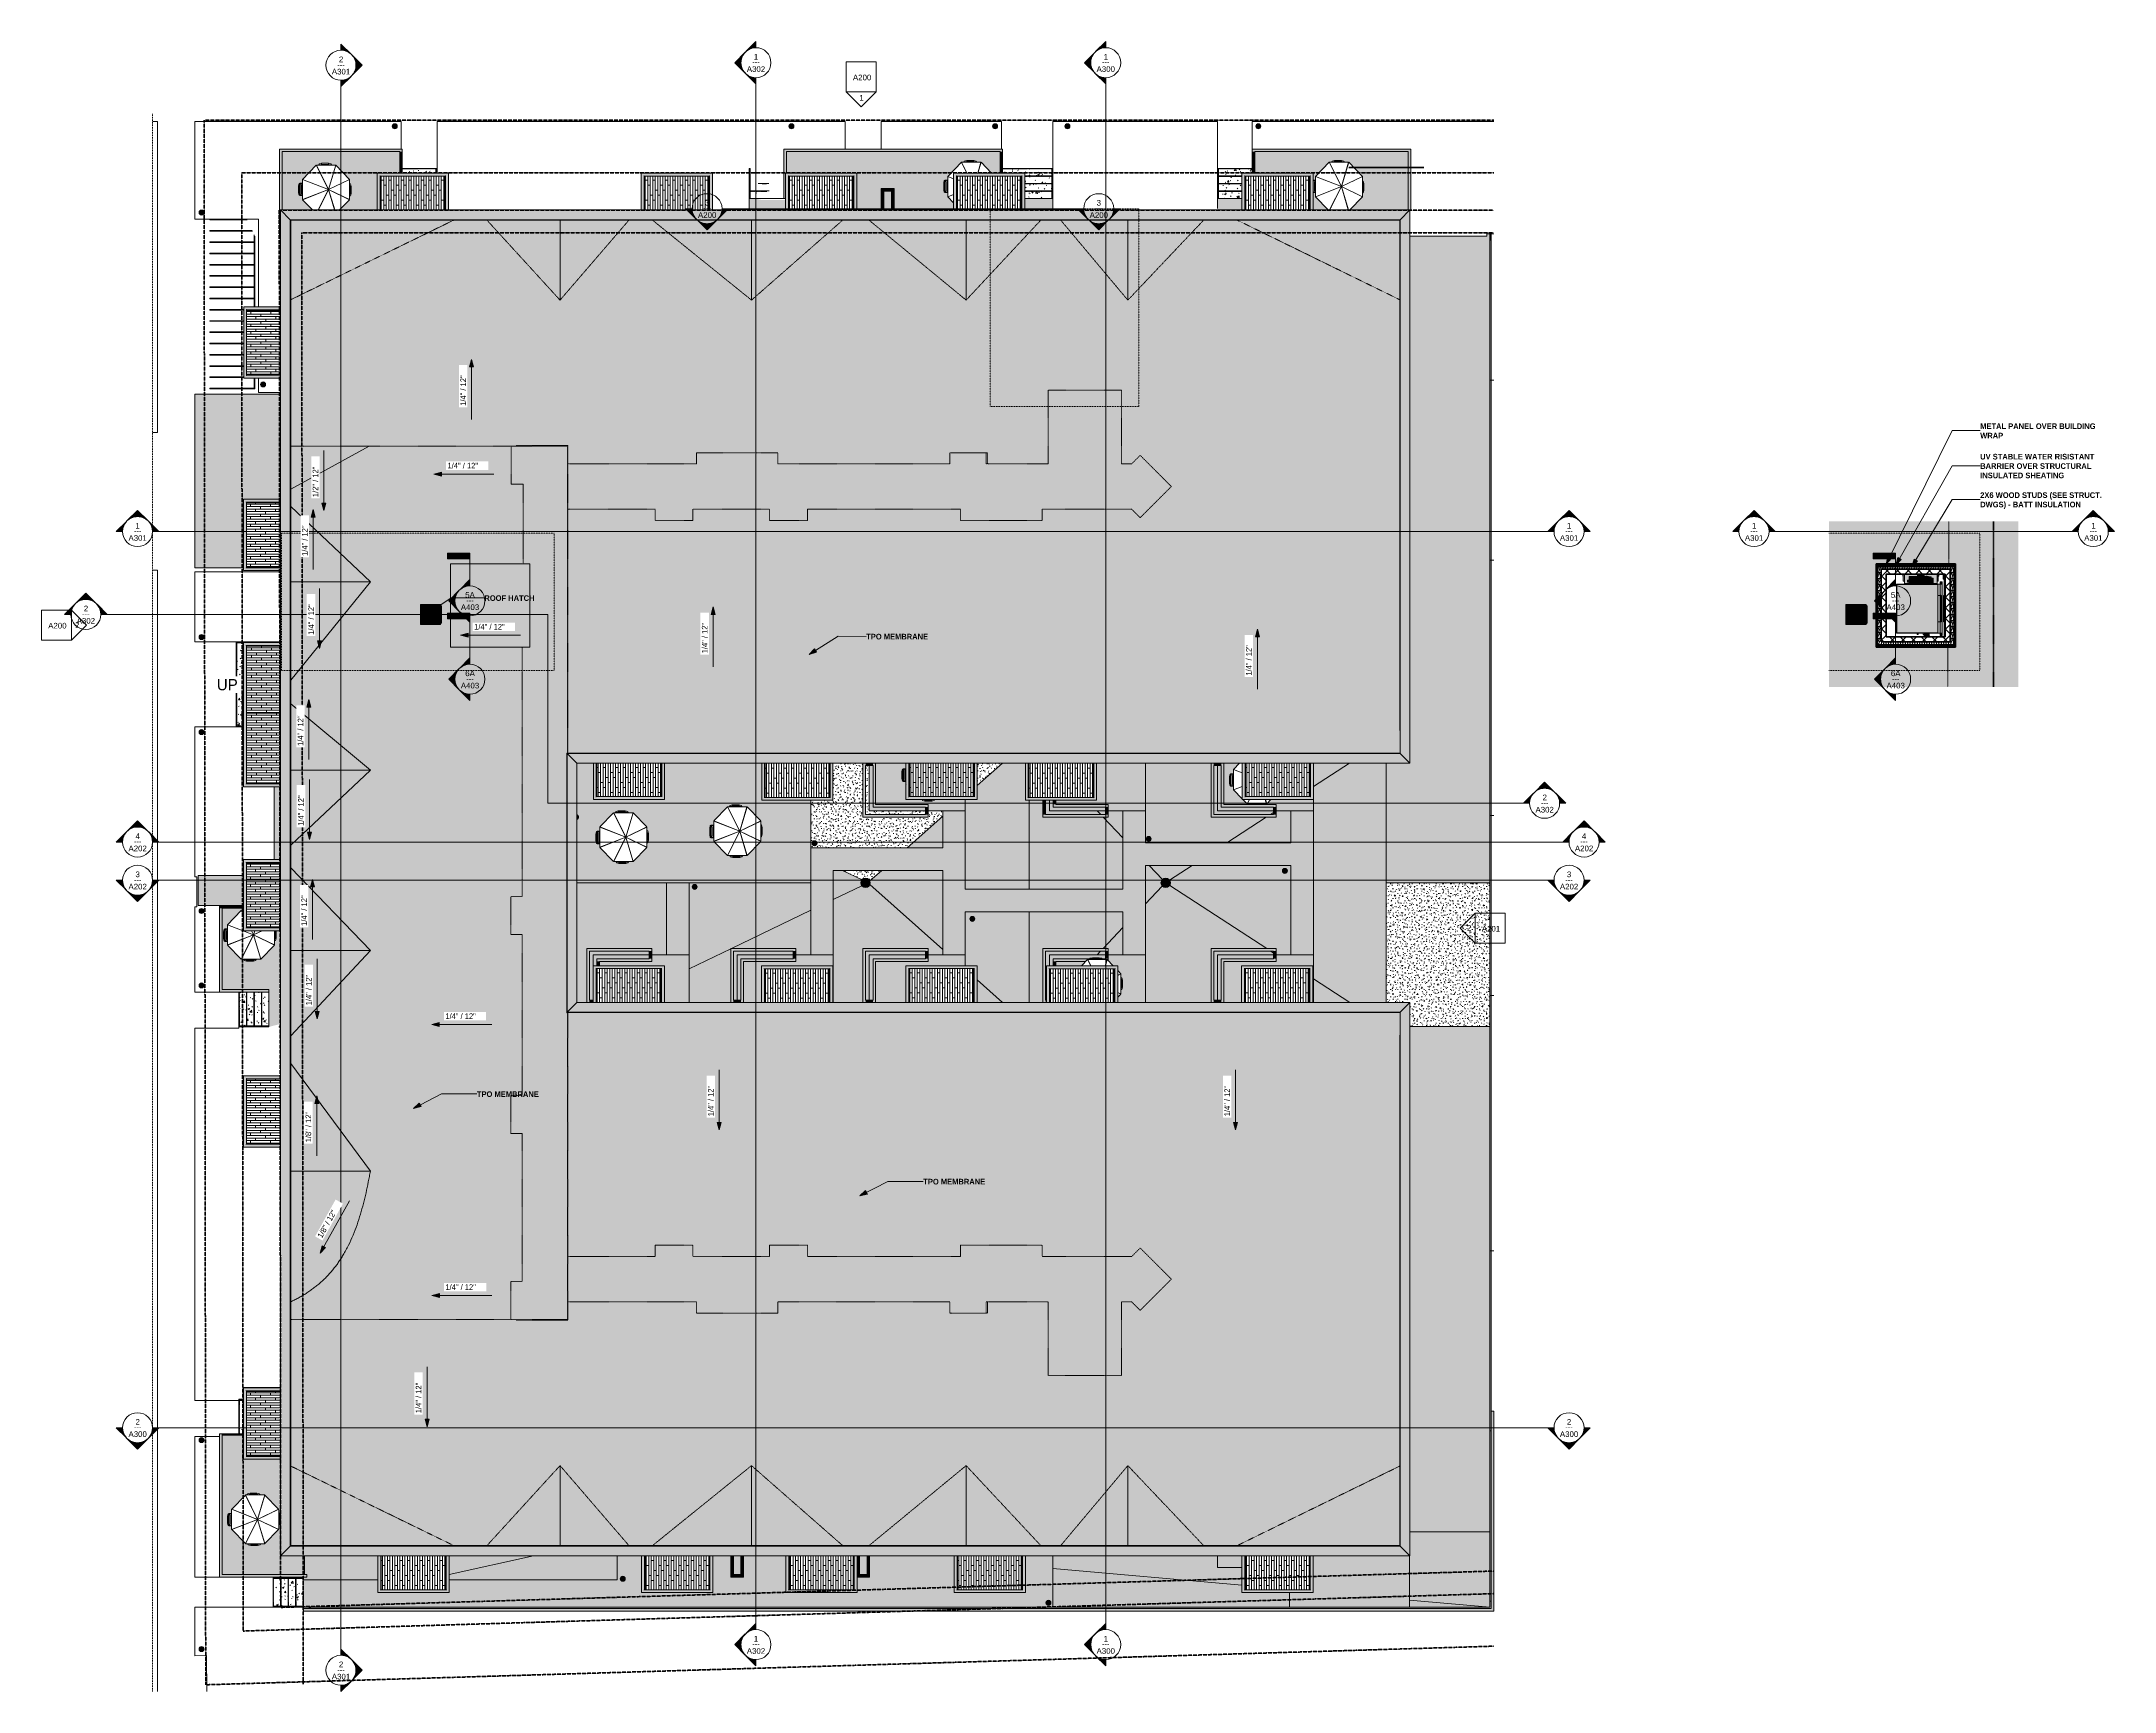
# Model space of a CAD drawing. Header units: inches. Extents: x -4250 to -935, y 9756 to 12395.
import ezdxf

# ---------------------------------------------------------------- set-up
doc = ezdxf.new("R2010")
doc.units = ezdxf.units.IN
doc.header["$MEASUREMENT"] = 0
for name, pattern in [('Aligning Line 1_8_', [0.25, 0.125, -0.125]), ('Dash 1_16_', [0.125, 0.0625, -0.0625]), ('Double Dash 3_8_', [1, 0.375, -0.125, 0.125, -0.125, 0.125, -0.125]), ('Overhead 1_16_', [0.101562, 0.0625, -0.039062])]:
    doc.linetypes.add(name, pattern=pattern)
for name, color, linetype, lineweight in [('0-1', 7, 'Continuous', 5), ('0-2', 7, 'Continuous', 9), ('0-3', 250, 'Continuous', 5), ('A-AREA', 32, 'Continuous', 70), ('A-FLOR', 192, 'Continuous', 13), ('A-FLOR-1', 31, 'Continuous', 5), ('A-FLOR-2', 8, 'Continuous', 5), ('A-FLOR-3', 192, 'Continuous', 5), ('A-FLOR-4', 192, 'Continuous', 9), ('A-FLOR-5', 7, 'Dash 1_16_', 9), ('A-FLOR-HRAL', 11, 'Continuous', 9), ('A-FLOR-PATT-1', 8, 'Continuous', 9), ('A-GENM', 5, 'Continuous', 9), ('A-GENM-1', 55, 'Continuous', 9), ('A-GENM-2', 7, 'Continuous', 9), ('A-GENM-3', 5, 'Continuous', 5), ('A-GENM-4', 5, 'Continuous', 50), ('A-ROOF', 132, 'Continuous', 13), ('A-ROOF-1', 8, 'Continuous', 5), ('A-ROOF-2', 132, 'Continuous', 5), ('A-ROOF-3', 7, 'Dash 1_16_', 9), ('A-ROOF-4', 132, 'Continuous', 9), ('A-WALL', 113, 'Continuous', 13), ('A-WALL-1', 113, 'Continuous', 5), ('A-WALL-2', 113, 'Continuous', 9), ('A-WALL-3', 250, 'Continuous', 50), ('A-WALL-PATT-1', 252, 'Continuous', 9), ('A-WALL-PATT-2', 111, 'Continuous', 9), ('C-BLDG-PADS-1', 254, 'Continuous', 5), ('C-BLDG-PADS-2', 7, 'Continuous', 9), ('C-PROP-LINE', 91, 'Double Dash 3_8_', 50), ('C-TOPO', 7, 'Continuous', 9), ('E-LITE-EQPM', 33, 'Continuous', 9), ('G-ANNO-DIMS', 111, 'Continuous', 9), ('G-ANNO-SYMB-1', 147, 'Aligning Line 1_8_', 9), ('G-ANNO-SYMB-2', 111, 'Continuous', 9), ('G-ANNO-TEXT', 231, 'Continuous', 9), ('G-IMPT', 8, 'Continuous', 9), ('G-IMPT-1', 55, 'Continuous', 9), ('G-IMPT-2', 1, 'Continuous', 9), ('I-FURN', 30, 'Continuous', 9), ('M-EQPM', 50, 'Continuous', 9), ('Q-SPCQ-1', 37, 'Continuous', 9), ('Q-SPCQ-2', 7, 'Continuous', 9), ('S-BEAM', 12, 'Continuous', 9), ('S-FNDN', 32, 'Continuous', 13), ('S-FNDN-1', 32, 'Continuous', 5), ('S-FNDN-2', 32, 'Continuous', 9), ('S-FNDN-3', 9, 'Continuous', 13), ('S-FNDN-4', 7, 'Continuous', 9), ('S-FNDN-5', 32, 'Continuous', 50), ('S-STRS', 31, 'Continuous', 9), ('S-STRS-1', 31, 'Overhead 1_16_', 9), ('S-STRS-ANNO', 31, 'Continuous', 9), ('S-STRS-IDEN', 31, 'Continuous', 9)]:
    doc.layers.add(name, color=color, linetype=linetype, lineweight=lineweight)
doc.styles.add('Arial', font='arial.ttf', dxfattribs={"height": 9})
doc.styles.add('Century Gothic', font='ufonts.com_century-gothic.ttf', dxfattribs={"height": 18})
doc.styles.add('Century Gothic_1', font='ufonts.com_century-gothic.ttf', dxfattribs={"height": 9})
doc.styles.add('Century Gothic_B', font='GOTHICB.TTF', dxfattribs={"height": 9})
pattern_1 = [(0, (0, 10.756), (15.36, 3.839), [1.267, -10.253, 1.267, -10.253, -61.44]), (0, (0, 10.756), (15.36, 3.839), [-23.04, 1.267, -21.773, 1.267, -10.253, -26.88]), (0, (0, 10.756), (15.36, 3.839), [-57.6, 1.267, -6.413, 1.267, -17.933]), (120.004, (5.76, 12.676), (-11.0058321, 11.3805159), [1.267, -10.252, 1.267, -10.252, -61.433]), (120.004, (5.76, 12.676), (-11.0058321, 11.3805159), [-23.037, 1.267, -21.77, 1.267, -10.252, -26.877]), (120.004, (5.76, 12.676), (-11.0058321, 11.3805159), [-57.593, 1.267, -6.412, 1.267, -17.931]), (239.996, (7.68, 20.355), (-4.354525, -15.2201142), [1.267, -10.252, 1.267, -10.252, -61.433]), (239.996, (7.68, 20.355), (-4.354525, -15.2201142), [-23.037, 1.267, -21.77, 1.267, -10.252, -26.877]), (239.996, (7.68, 20.355), (-4.354525, -15.2201142), [-57.593, 1.267, -6.412, 1.267, -17.931])]
pattern_2 = [(0, (0, 0), (15.36, 3.84), [1.267, -10.253, 1.267, -10.253, -61.44]), (0, (0, 0), (15.36, 3.84), [-23.04, 1.267, -21.773, 1.267, -10.253, -26.88]), (0, (0, 0), (15.36, 3.84), [-57.6, 1.267, -6.413, 1.267, -17.933]), (120, (5.76, 1.92), (-11.0055376, 11.3821502), [1.267, -10.253, 1.267, -10.253, -61.44]), (120, (5.76, 1.92), (-11.0055376, 11.3821502), [-23.04, 1.267, -21.773, 1.267, -10.253, -26.88]), (120, (5.76, 1.92), (-11.0055376, 11.3821502), [-57.6, 1.267, -6.413, 1.267, -17.933]), (240, (7.68, 9.6), (-4.3544624, -15.2221502), [1.267, -10.253, 1.267, -10.253, -61.44]), (240, (7.68, 9.6), (-4.3544624, -15.2221502), [-23.04, 1.267, -21.773, 1.267, -10.253, -26.88]), (240, (7.68, 9.6), (-4.3544624, -15.2221502), [-57.6, 1.267, -6.413, 1.267, -17.933])]
pattern_3 = [(0, (0, -4.018), (15.36, 3.839), [1.267, -10.253, 1.267, -10.253, -61.44]), (0, (0, -4.018), (15.36, 3.839), [-23.04, 1.267, -21.773, 1.267, -10.253, -26.88]), (0, (0, -4.018), (15.36, 3.839), [-57.6, 1.267, -6.413, 1.267, -17.933]), (120.004, (5.76, -2.099), (-11.0058321, 11.3805159), [1.267, -10.252, 1.267, -10.252, -61.433]), (120.004, (5.76, -2.099), (-11.0058321, 11.3805159), [-23.037, 1.267, -21.77, 1.267, -10.252, -26.877]), (120.004, (5.76, -2.099), (-11.0058321, 11.3805159), [-57.593, 1.267, -6.412, 1.267, -17.931]), (239.996, (7.68, 5.58), (-4.354525, -15.2201142), [1.267, -10.252, 1.267, -10.252, -61.433]), (239.996, (7.68, 5.58), (-4.354525, -15.2201142), [-23.037, 1.267, -21.77, 1.267, -10.252, -26.877]), (239.996, (7.68, 5.58), (-4.354525, -15.2201142), [-57.593, 1.267, -6.412, 1.267, -17.931])]
pattern_4 = [(50, (0, 0), (27.5427, -2.40992), [2.88, -31.68]), (355, (0, 0), (-5.327844, 28.884266), [2.304, -25.344]), (100.451, (2.295, -0.2), (22.215316, 26.47393), [2.448, -26.924]), (46.184, (0, 7.68), (40.981875, -6.35642), [4.32, -47.52]), (96.636, (3.415, 7.15), (35.89075, 37.40619), [3.671, -40.386]), (351.184, (0, 7.68), (35.89097, 37.40622), [3.456, -38.016]), (21, (3.84, 5.76), (22.921036, -15.46073), [2.88, -31.68]), (326, (3.84, 5.76), (9.34353, 27.84574), [2.304, -25.344]), (71.451, (5.75, 4.472), (32.26477, 12.38442), [2.448, -26.924]), (37.5, (0, 0), (0.466855, 12.782707), [1.267, -23.77, 1.267, -24.461, -25.44]), (37.5, (0, 0), (0.466855, 12.782707), [-50.765, 1.267, -24.173]), (7.5, (0, 0), (10.10159, 15.14509), [1.267, -13.402, 1.267, -23.194, -9.696]), (7.5, (0, 0), (10.10159, 15.14509), [-39.13, 1.267, -8.429]), (327.5, (-8.563, 0), (20.499161, -0.86578), [1.267, -8.333, 1.267, -28.685, -39.744]), (327.5, (-8.563, 0), (20.499161, -0.86578), [-39.552, 1.267, -38.477]), (317.5, (-12.403, 0), (22.39478, 3.844288), [1.267, -11.213, 1.267, -18.624, -28.224]), (317.5, (-12.403, 0), (22.39478, 3.844288), [-32.371, 1.267, -26.957])]
pattern_5 = [(45, (0, 0), (-8.485281, 8.485281), []), (135, (0, 0), (-8.485281, -8.485281), [])]
pattern_6 = [(0, (2279.849, 0), (0, 4.798), []), (315, (2279.849, 0), (4.7984266, 0), [6.786, -6.786]), (45, (2279.849, 0), (4.7984266, 0), [6.786, -6.786])]
pattern_7 = [(161.57, (2280.3291, 0.48), (-3.83995378, -1.544e-05), [0, -27.322, 3.034, 0]), (18.43, (2279.3691, 0.48), (-3.83995378, 1.544e-05), [0, -27.322, 3.034, 0]), (108.43, (2280.3291, 0.48), (1.919622, -9.60052459), [9.106, -21.25]), (71.57, (2279.3691, 0.48), (1.919622, 9.60052459), [9.106, -21.25])]

# ---------------------------------------------------------------- blocks, each defined once
blk = doc.blocks.new('Parking_Stall_Multiple - BIKE PARKING-1367944-FLOOR PLAN - ROOF')
at = {"layer": 'A-GENM-1'}
h = blk.add_hatch(color=256, dxfattribs=at)
h.paths.add_polyline_path([(72, 0), (0, 0), (0, -17), (1, -17), (1, -1), (72, -1)], flags=0)
h.paths.add_polyline_path([(36.5, -18.5), (17.8, -18.8), (17.8, -19), (72, -19)], flags=0)
h = blk.add_hatch(color=256, dxfattribs=at)
h.paths.add_polyline_path([(72, -18), (17.8, -18), (17.8, -18.8), (36.5, -18.5), (72, -19)], flags=0)
h.paths.add_polyline_path([(36.5, -36.5), (17.8, -36.8), (17.8, -37), (72, -37)], flags=0)
h = blk.add_hatch(color=256, dxfattribs=at)
h.paths.add_polyline_path([(17.8, -36), (17.8, -36.8), (36.5, -36.5), (72, -37), (72, -36), (21, -36)], flags=0)
h.paths.add_polyline_path([(36.5, -54.5), (17.8, -54.8), (17.8, -55), (72, -55), (60.6, -54.8)], flags=0)
h = blk.add_hatch(color=256, dxfattribs=at)
h.paths.add_polyline_path([(72, -54), (17.8, -54), (17.8, -54.8), (36.5, -54.5), (72, -55)], flags=0)
h.paths.add_polyline_path([(36.5, -72.5), (17.8, -72.8), (17.8, -73), (72, -73)], flags=0)
h = blk.add_hatch(color=256, dxfattribs=at)
h.paths.add_polyline_path([(17.8, -72), (17.8, -72.8), (36.5, -72.5), (72, -73), (72, -72), (21, -72)], flags=0)
h.paths.add_polyline_path([(36.5, -90.5), (17.8, -90.8), (17.8, -91), (72, -91)], flags=0)
h = blk.add_hatch(color=256, dxfattribs=at)
h.paths.add_polyline_path([(72, -90), (17.8, -90), (17.8, -90.8), (36.5, -90.5), (72, -91)], flags=0)
h.paths.add_polyline_path([(36.5, -108.5), (17.8, -108.8), (17.8, -109), (72, -109)], flags=0)
h = blk.add_hatch(color=256, dxfattribs=at)
h.paths.add_polyline_path([(72, -126), (17.8, -126), (17.8, -126.8), (36.5, -126.5), (72, -127)], flags=0)
h.paths.add_polyline_path([(1, -145), (72, -145), (36.5, -144.5), (12.5, -144.8)], flags=0)
h.paths.add_polyline_path([(0, -144), (0.1, -144.9), (0, -145), (1, -145), (0.5, -144.5)], flags=0)
h.paths.add_polyline_path([(0.3, -131), (0, -131), (0, -144), (1, -144), (1, -131)], flags=0)
h = blk.add_hatch(color=256, dxfattribs=at)
h.paths.add_polyline_path([(29.3, -108), (17.8, -108), (17.8, -108.8), (36.5, -108.5), (72, -109), (72, -108)], flags=0)
h.paths.add_polyline_path([(36.5, -126.5), (17.8, -126.8), (17.8, -127), (72, -127)], flags=0)
h = blk.add_hatch(color=256, dxfattribs=at)
h.paths.add_polyline_path([(72, -144), (0, -144), (1, -145), (36.5, -144.5), (72, -145)], flags=0)
h.paths.add_polyline_path([(0, -144), (0, -145), (0.1, -144.9)], flags=0)
h.paths.add_polyline_path([(1, -163), (72, -163), (36.5, -162.5), (29.3, -162.6)], flags=0)
h.paths.add_polyline_path([(0, -162), (0, -163), (1, -163), (0.5, -162.5)], flags=0)
h.paths.add_polyline_path([(0, -145), (0, -162), (1, -162), (1, -145), (0.1, -145)], flags=0)
h = blk.add_hatch(color=256, dxfattribs=at)
h.paths.add_polyline_path([(72, -162), (0, -162), (1, -163), (36.5, -162.5), (72, -163)], flags=0)
h.paths.add_polyline_path([(1, -181), (72, -181), (36.5, -180.5), (29.3, -180.6)], flags=0)
h.paths.add_polyline_path([(0, -180), (0.1, -180.9), (0, -181), (1, -181), (0.5, -180.5)], flags=0)
h.paths.add_polyline_path([(1, -163), (0, -163), (0, -180), (1, -180), (1, -164.9)], flags=0)
h = blk.add_hatch(color=256, dxfattribs=at)
h.paths.add_polyline_path([(72, -180), (0, -180), (1, -181), (36.5, -180.5), (72, -181)], flags=0)
h.paths.add_polyline_path([(0, -180), (0, -181), (0.1, -180.9)], flags=0)
h.paths.add_polyline_path([(1, -199), (72, -199), (36.5, -198.5), (29.3, -198.6)], flags=0)
h.paths.add_polyline_path([(0, -198), (0, -199), (1, -199), (0.5, -198.5)], flags=0)
h.paths.add_polyline_path([(1, -181), (0, -181), (0, -198), (1, -198)], flags=0)
h = blk.add_hatch(color=256, dxfattribs=at)
h.paths.add_polyline_path([(0, -198), (1, -199), (36.5, -198.5), (72, -199), (72, -198), (29.3, -198)], flags=0)
h.paths.add_polyline_path([(1, -217), (72, -217), (36.5, -216.5), (29.3, -216.6)], flags=0)
h.paths.add_polyline_path([(0, -216), (0.1, -216.9), (0, -217), (1, -217), (0.4, -216.4)], flags=0)
h.paths.add_polyline_path([(1, -199), (0, -199), (0, -216), (1, -216), (1, -204.3)], flags=0)
h = blk.add_hatch(color=256, dxfattribs=at)
h.paths.add_polyline_path([(29.3, -216), (0, -216), (1, -217), (36.5, -216.5), (72, -217), (72, -216)], flags=0)
h.paths.add_polyline_path([(0, -216), (0, -217), (0.1, -216.9), (0, -216.5)], flags=0)
h.paths.add_polyline_path([(1, -235), (72, -235), (36.5, -234.5), (4.1, -235)], flags=0)
h.paths.add_polyline_path([(0, -234), (0.1, -234.9), (0, -235), (1, -235), (0.5, -234.5)], flags=0)
h.paths.add_polyline_path([(1, -217), (0, -217), (0, -234), (1, -234), (1, -221.4)], flags=0)
h = blk.add_hatch(color=256, dxfattribs=at)
h.paths.add_polyline_path([(13.5, -234), (0, -234), (1, -235), (36.5, -234.5), (72, -235), (72, -234), (24.8, -234)], flags=0)
h.paths.add_polyline_path([(0, -234), (0, -235), (0.1, -234.9), (0, -234.6)], flags=0)
h.paths.add_polyline_path([(0.1, -235), (0, -235), (0, -244.3), (1, -246.3), (1, -235)], flags=0)
h.paths.add_polyline_path([(36.5, -252.5), (4.2, -253), (4.2, -253), (72, -253), (48.6, -252.7)], flags=0)
h = blk.add_hatch(color=256, dxfattribs=at)
h.paths.add_polyline_path([(72, -252), (3.7, -252), (4.2, -253), (36.5, -252.5), (72, -253)], flags=0)
h.paths.add_polyline_path([(72, -270), (12.3, -270), (12.8, -271), (72, -271)], flags=0)
at = {"layer": 'A-GENM-2'}
for p, q in [((72, 0), (0, 0)), ((0, 0), (0, -17)), ((72, -1), (72, 0)), ((1, -17), (1, -1)), ((1, -1), (72, -1)), ((72, -18), (17.8, -18)), ((72, -18), (17.8, -18)), ((17.8, -19), (72, -19)), ((17.8, -19), (72, -19)), ((72, -19), (72, -18)), ((72, -19), (72, -18)), ((72, -36), (17.8, -36)), ((72, -36), (17.8, -36)), ((17.8, -37), (72, -37)), ((17.8, -37), (72, -37)), ((72, -54), (17.8, -54)), ((72, -54), (17.8, -54)), ((17.8, -55), (72, -55)), ((17.8, -55), (72, -55)), ((72, -37), (72, -36)), ((72, -37), (72, -36)), ((72, -55), (72, -54)), ((72, -55), (72, -54)), ((72, -72), (17.8, -72)), ((72, -72), (17.8, -72)), ((17.8, -73), (72, -73)), ((17.8, -73), (72, -73)), ((72, -90), (17.8, -90)), ((72, -90), (17.8, -90)), ((17.8, -91), (72, -91)), ((17.8, -91), (72, -91)), ((72, -73), (72, -72)), ((72, -73), (72, -72)), ((72, -91), (72, -90)), ((72, -91), (72, -90)), ((0, -131), (0, -145)), ((1, -144), (1, -131)), ((72, -108), (17.8, -108)), ((72, -108), (17.8, -108)), ((17.8, -109), (72, -109)), ((17.8, -109), (72, -109)), ((72, -126), (17.8, -126)), ((72, -126), (17.8, -126)), ((17.8, -127), (72, -127)), ((17.8, -127), (72, -127)), ((72, -109), (72, -108)), ((72, -109), (72, -108)), ((72, -127), (72, -126)), ((72, -127), (72, -126)), ((72, -144), (0, -144)), ((0, -144), (0, -163)), ((0, -145), (72, -145)), ((72, -162), (0, -162)), ((0, -162), (0, -181)), ((0, -163), (72, -163)), ((72, -144), (1, -144)), ((1, -162), (1, -145)), ((1, -145), (72, -145)), ((72, -162), (1, -162)), ((1, -180), (1, -163)), ((1, -163), (72, -163)), ((72, -145), (72, -144)), ((72, -145), (72, -144)), ((72, -163), (72, -162)), ((72, -163), (72, -162)), ((72, -180), (0, -180)), ((0, -180), (0, -199)), ((0, -181), (72, -181)), ((72, -198), (0, -198)), ((0, -198), (0, -217)), ((72, -180), (1, -180)), ((1, -198), (1, -181)), ((1, -181), (72, -181)), ((72, -198), (1, -198)), ((72, -181), (72, -180)), ((72, -181), (72, -180)), ((72, -199), (72, -198)), ((72, -199), (72, -198)), ((0, -199), (72, -199)), ((72, -216), (0, -216)), ((0, -216), (0, -235)), ((0, -217), (72, -217)), ((1, -216), (1, -199)), ((1, -199), (72, -199)), ((72, -216), (1, -216)), ((1, -234), (1, -217)), ((1, -217), (72, -217)), ((72, -217), (72, -216)), ((72, -217), (72, -216)), ((72, -234), (0, -234)), ((0, -234), (0, -244.3)), ((0, -235), (72, -235)), ((72, -234), (1, -234)), ((1, -246.3), (1, -235)), ((1, -235), (72, -235)), ((72, -252), (3.7, -252)), ((72, -252), (3.7, -252)), ((4.2, -253), (72, -253)), ((4.2, -253), (72, -253)), ((72, -235), (72, -234)), ((72, -235), (72, -234)), ((72, -253), (72, -252)), ((72, -253), (72, -252)), ((72, -270), (12.3, -270)), ((12.8, -271), (72, -271)), ((72, -271), (72, -270))]:
    blk.add_line(p, q, dxfattribs=at)
blk = doc.blocks.new('CTR  - Topography_rvt-1-FLOOR PLAN - ROOF')
at = {"layer": 'C-BLDG-PADS-1'}
for points in [[(-3870.9, 11086.8), (-3867.3, 11086.8), (-3867.3, 11203.1), (-3877.3, 11203.1), (-3877.3, 11086.8)], [(-3999.2, 11013.1), (-3926.7, 11013.1), (-3926.7, 11061.1), (-3999.2, 11061.1), (-3999.2, 11018.3)]]:
    blk.add_hatch(color=256, dxfattribs=at).paths.add_polyline_path(points, flags=0)
at = {"layer": 'C-BLDG-PADS-2'}
for p, q in [((-3877.3, 11203.1), (-3877.3, 11086.8)), ((-3952.7, 11061.1), (-3998.9, 11061.1)), ((-3998.9, 11013.1), (-3964.8, 11013.1))]:
    blk.add_line(p, q, dxfattribs=at)
at = {"layer": 'C-TOPO'}
for p, q in [((-4064.2, 12266.6), (-4072, 12266.6)), ((-4064.2, 12266.6), (-4072, 12266.6)), ((-4064.2, 12266.6), (-4064.2, 12264.4)), ((-4064.2, 12266.6), (-4064.2, 12264.4)), ((-4001.7, 12266.6), (-4004.2, 12266.6)), ((-4004.2, 12266.6), (-4004.2, 12265.7)), ((-4004.2, 12265.7), (-4004.2, 12266.6)), ((-4004.2, 12266.6), (-4001.7, 12266.6)), ((-3998.5, 12266.6), (-4001.7, 12266.6)), ((-4001.7, 12266.6), (-3998.5, 12266.6)), ((-3996.8, 12266.6), (-3998.5, 12266.6)), ((-3998.5, 12266.6), (-3996.8, 12266.6)), ((-3996.3, 12266.6), (-3996.8, 12266.6)), ((-3996.8, 12266.6), (-3996.3, 12266.6)), ((-3994.3, 12266.6), (-3996.3, 12266.6)), ((-3996.3, 12266.6), (-3994.3, 12266.6)), ((-3990.3, 12266.6), (-3994.3, 12266.6)), ((-3994.3, 12266.6), (-3990.3, 12266.6)), ((-3675.4, 12266.6), (-3990.3, 12266.6)), ((-3990.3, 12266.6), (-3675.4, 12266.6)), ((-3674.7, 12266.6), (-3675.4, 12266.6)), ((-3675.4, 12266.6), (-3674.7, 12266.6)), ((-3674.7, 12265.8), (-3674.7, 12266.6)), ((-3674.7, 12266.6), (-3674.7, 12265.8)), ((-3508.9, 12266.6), (-3617.1, 12266.6)), ((-3617.1, 12266.6), (-3617.1, 12243.6)), ((-3617.1, 12243.6), (-3617.1, 12266.6)), ((-3617.1, 12266.6), (-3508.9, 12266.6)), ((-3449.5, 12266.6), (-3508.9, 12266.6)), ((-3508.9, 12266.6), (-3449.5, 12266.6)), ((-3397.1, 12266.6), (-3449.5, 12266.6)), ((-3449.5, 12266.6), (-3397.1, 12266.6)), ((-3339.3, 12266.6), (-3397.1, 12266.6)), ((-3397.1, 12266.6), (-3339.3, 12266.6)), ((-3264, 12266.6), (-3339.3, 12266.6)), ((-3339.3, 12266.6), (-3264, 12266.6)), ((-3212.9, 12266.6), (-3264, 12266.6)), ((-3264, 12266.6), (-3212.9, 12266.6)), ((-3193.9, 12266.6), (-3212.9, 12266.6)), ((-3212.9, 12266.6), (-3193.9, 12266.6)), ((-3128, 12266.6), (-3193.9, 12266.6)), ((-3193.9, 12266.6), (-3128, 12266.6)), ((-3060.3, 12266.6), (-3128, 12266.6)), ((-3128, 12266.6), (-3060.3, 12266.6)), ((-2999.1, 12266.6), (-3060.3, 12266.6)), ((-3060.3, 12266.6), (-2999.1, 12266.6)), ((-2964.3, 12266.6), (-2999.1, 12266.6)), ((-2999.1, 12266.6), (-2964.3, 12266.6)), ((-2964.3, 12222.7), (-2964.3, 12266.6)), ((-2964.3, 12266.6), (-2964.3, 12222.7)), ((-2900.9, 12266.6), (-2906.7, 12266.6)), ((-2906.7, 12266.6), (-2906.7, 12222.7)), ((-2906.7, 12222.7), (-2906.7, 12266.6)), ((-2906.7, 12266.6), (-2900.9, 12266.6)), ((-2773.1, 12266.6), (-2900.9, 12266.6)), ((-2900.9, 12266.6), (-2773.1, 12266.6)), ((-2714.7, 12266.6), (-2773.1, 12266.6)), ((-2773.1, 12266.6), (-2714.7, 12266.6)), ((-2714.7, 12228.9), (-2714.7, 12266.6)), ((-2714.7, 12266.6), (-2714.7, 12228.9)), ((-2584.1, 12266.6), (-2632.3, 12266.6)), ((-2632.3, 12266.6), (-2632.3, 12219.2)), ((-2632.3, 12219.2), (-2632.3, 12266.6)), ((-2632.3, 12266.6), (-2584.1, 12266.6)), ((-2369.1, 12266.6), (-2584.1, 12266.6)), ((-2584.1, 12266.6), (-2369.1, 12266.6)), ((-2369.1, 12202.2), (-2369.1, 12266.6)), ((-2369.1, 12266.6), (-2369.1, 12202.2)), ((-2196.2, 12266.6), (-2313.6, 12266.6)), ((-2313.6, 12266.6), (-2313.6, 12266.2)), ((-2313.6, 12266.2), (-2313.6, 12266.6)), ((-2313.6, 12266.6), (-2196.2, 12266.6)), ((-2313.6, 12266.2), (-2313.6, 12222.7)), ((-2313.6, 12222.7), (-2313.6, 12266.2)), ((-2117.5, 12266.6), (-2196.2, 12266.6)), ((-2196.2, 12266.6), (-2117.5, 12266.6)), ((-1975.6, 12266.6), (-2117.5, 12266.6)), ((-2117.5, 12266.6), (-1975.6, 12266.6)), ((-1926.9, 12266.6), (-1975.6, 12266.6)), ((-1975.6, 12266.6), (-1926.9, 12266.6)), ((-4064.2, 12245.8), (-4064.2, 12264.4)), ((-4064.2, 12264.4), (-4064.2, 12245.8)), ((-4064.2, 12176), (-4064.2, 12245.8)), ((-4064.2, 12245.8), (-4064.2, 12176)), ((-4004.2, 12265.7), (-4004.2, 12258.7)), ((-4004.2, 12258.7), (-4004.2, 12265.7)), ((-4004.2, 12258.7), (-4004.2, 12110.6)), ((-4004.2, 12110.6), (-4004.2, 12258.7)), ((-3674.7, 12222.7), (-3674.7, 12265.8)), ((-3674.7, 12265.8), (-3674.7, 12222.7)), ((-3617.1, 12243.6), (-3617.1, 12200.4)), ((-3617.1, 12200.4), (-3617.1, 12243.6)), ((-3617.1, 12200.4), (-3617.1, 12193.4)), ((-3617.1, 12193.4), (-3617.1, 12200.4)), ((-2714.7, 12222.7), (-2714.7, 12228.9)), ((-2714.7, 12228.9), (-2714.7, 12222.7)), ((-2632.3, 12219.2), (-2632.3, 12192.7)), ((-2632.3, 12192.7), (-2632.3, 12219.2)), ((-2369.1, 12191.8), (-2369.1, 12202.2)), ((-2369.1, 12202.2), (-2369.1, 12191.8)), ((-4064.2, 12021.2), (-4064.2, 12176)), ((-4064.2, 12176), (-4064.2, 12021.2)), ((-3617.1, 12193.4), (-3617.1, 12191.8)), ((-3617.1, 12191.8), (-3617.1, 12193.4)), ((-2632.3, 12192.7), (-2632.3, 12191.8)), ((-2632.3, 12191.8), (-2632.3, 12192.7)), ((-4004.2, 12110.6), (-3922.1, 12110.6)), ((-3922.1, 12110.6), (-4004.2, 12110.6)), ((-3922.1, 12110.6), (-3902.7, 12110.6)), ((-3902.7, 12110.6), (-3922.1, 12110.6)), ((-3902.7, 12110.6), (-3902.7, 12070.2)), ((-3902.7, 12070.2), (-3902.7, 12110.6)), ((-3902.7, 12070.2), (-3902.7, 12057)), ((-3902.7, 12057), (-3902.7, 12070.2)), ((-2061.4, 12083.2), (-2053, 12083.2)), ((-2053, 12083.2), (-2013.9, 12083.2)), ((-2013.9, 12083.2), (-1977.8, 12083.2)), ((-1977.8, 12083.2), (-1940.9, 12083.2)), ((-1940.9, 12083.2), (-1938.3, 12083.2)), ((-1938.3, 12083.2), (-1938.3, 12087.2)), ((-1938.3, 12087.2), (-1926.9, 12087.2)), ((-3902.7, 12057), (-3902.7, 11979.3)), ((-3902.7, 11979.3), (-3902.7, 12057)), ((-4064.2, 11986), (-4064.2, 12021.2)), ((-4064.2, 12021.2), (-4064.2, 11986)), ((-4064.2, 11922.4), (-4064.2, 11986)), ((-4064.2, 11986), (-4064.2, 11922.4)), ((-3902.7, 11979.3), (-3902.7, 11977)), ((-3902.7, 11977), (-3902.7, 11979.3)), ((-3902.7, 11977), (-3902.7, 11970.2)), ((-3902.7, 11970.2), (-3902.7, 11977)), ((-4064.2, 11875.1), (-4064.2, 11922.4)), ((-4064.2, 11922.4), (-4064.2, 11875.1)), ((-4064.2, 11837.2), (-4064.2, 11875.1)), ((-4064.2, 11875.1), (-4064.2, 11837.2)), ((-4064.2, 11769.4), (-4064.2, 11837.2)), ((-4064.2, 11837.2), (-4064.2, 11769.4)), ((-3902.7, 11856.2), (-3902.7, 11833.2)), ((-3902.7, 11833.2), (-3902.7, 11856.2)), ((-4004.2, 11793.1), (-4004.2, 11831)), ((-4004.2, 11831), (-3908.4, 11831)), ((-3908.4, 11831), (-3902.4, 11831)), ((-3902.7, 11833.2), (-3896.6, 11833.2)), ((-3896.6, 11833.2), (-3902.7, 11833.2)), ((-3902.4, 11831), (-3896.6, 11831)), ((-3896.6, 11833.2), (-3874.7, 11833.2)), ((-3874.7, 11833.2), (-3896.6, 11833.2)), ((-3896.6, 11831), (-3875.8, 11831)), ((-3875.8, 11831), (-3867.3, 11831)), ((-3874.7, 11833.2), (-3867.3, 11833.2)), ((-3867.3, 11833.2), (-3874.7, 11833.2)), ((-4072, 11769.4), (-4064.2, 11769.4)), ((-4064.2, 11769.4), (-4072, 11769.4)), ((-4004.2, 11776.8), (-4004.2, 11793.1)), ((-4004.2, 11748.2), (-4004.2, 11776.8)), ((-4004.2, 11571.7), (-4004.2, 11748.2)), ((-4004.2, 11552.9), (-4004.2, 11571.7)), ((-4064.2, 11549.6), (-4072, 11549.6)), ((-4072, 11549.6), (-4064.2, 11549.6)), ((-4064.2, 11535.9), (-4064.2, 11549.6)), ((-4064.2, 11549.6), (-4064.2, 11535.9)), ((-3998.6, 11552.9), (-4004.2, 11552.9)), ((-3996.6, 11546.6), (-4004.2, 11546.6)), ((-4004.2, 11546.6), (-4004.2, 11522.7)), ((-4004.2, 11522.7), (-4004.2, 11546.6)), ((-4004.2, 11546.6), (-3996.6, 11546.6)), ((-3991.7, 11552.9), (-3998.6, 11552.9)), ((-3969.3, 11546.6), (-3996.6, 11546.6)), ((-3996.6, 11546.6), (-3969.3, 11546.6)), ((-3965.5, 11552.9), (-3991.7, 11552.9)), ((-3961.5, 11546.6), (-3969.3, 11546.6)), ((-3969.3, 11546.6), (-3961.5, 11546.6)), ((-3958, 11552.9), (-3965.5, 11552.9)), ((-3913.5, 11546.6), (-3961.5, 11546.6)), ((-3961.5, 11546.6), (-3913.5, 11546.6)), ((-3926.7, 11552.9), (-3958, 11552.9)), ((-3867.3, 11546.6), (-3913.5, 11546.6)), ((-3913.5, 11546.6), (-3867.3, 11546.6)), ((-4064.2, 11476.2), (-4064.2, 11535.9)), ((-4064.2, 11535.9), (-4064.2, 11476.2)), ((-4004.2, 11522.7), (-4004.2, 11504.6)), ((-4004.2, 11504.6), (-4004.2, 11522.7)), ((-4004.2, 11504.6), (-4004.2, 11435)), ((-4004.2, 11435), (-4004.2, 11504.6)), ((-4064.2, 11245.4), (-4064.2, 11476.2)), ((-4064.2, 11476.2), (-4064.2, 11245.4)), ((-4004.2, 11435), (-3973.4, 11435)), ((-3973.4, 11435), (-4004.2, 11435)), ((-3973.4, 11435), (-3938.1, 11435)), ((-3938.1, 11435), (-3973.4, 11435)), ((-3965.5, 11299), (-4004.2, 11299)), ((-4004.2, 11299), (-4004.2, 11242)), ((-4004.2, 11242), (-4004.2, 11299)), ((-4004.2, 11299), (-3965.5, 11299)), ((-3946.3, 11299), (-3965.5, 11299)), ((-3965.5, 11299), (-3946.3, 11299)), ((-3938.1, 11299), (-3946.3, 11299)), ((-3946.3, 11299), (-3938.1, 11299)), ((-4064.2, 11124.4), (-4064.2, 11245.4)), ((-4064.2, 11245.4), (-4064.2, 11124.4)), ((-4004.2, 11242), (-4004.2, 11104.3)), ((-4004.2, 11104.3), (-4004.2, 11242)), ((-4064.2, 11109), (-4064.2, 11124.4)), ((-4064.2, 11124.4), (-4064.2, 11109)), ((-4064.2, 11065.9), (-4064.2, 11109)), ((-4064.2, 11109), (-4064.2, 11065.9)), ((-4004.2, 11104.3), (-4004.2, 11101.1)), ((-4004.2, 11101.1), (-4004.2, 11104.3)), ((-4004.2, 11101.1), (-4004.2, 11092.1)), ((-4004.2, 11092.1), (-4004.2, 11101.1)), ((-4004.2, 11092.1), (-4004.2, 11059.1)), ((-4004.2, 11059.1), (-4004.2, 11092.1)), ((-4064.2, 10832.1), (-4064.2, 11065.9)), ((-4064.2, 11065.9), (-4064.2, 10832.1)), ((-4004.2, 11059.1), (-4001.1, 11059.1)), ((-4001.1, 11059.1), (-4004.2, 11059.1)), ((-4001.1, 11059.1), (-4001.1, 11011.1)), ((-4001.1, 11011.1), (-4001.1, 11059.1)), ((-3999.2, 11013.1), (-3999.2, 11061.1)), ((-3999.2, 11061.1), (-3998.9, 11061.1)), ((-3952.7, 11061.1), (-3938.1, 11061.1)), ((-3938.1, 11061.1), (-3936.6, 11061.1)), ((-3936.6, 11061.1), (-3926.7, 11061.1)), ((-4001.1, 11011.1), (-4004.2, 11011.1)), ((-4004.2, 11011.1), (-4004.2, 10874.6)), ((-4004.2, 10874.6), (-4004.2, 11011.1)), ((-4004.2, 11011.1), (-4001.1, 11011.1)), ((-3998.9, 11013.1), (-3999.2, 11013.1)), ((-4004.2, 10874.6), (-3964.8, 10874.6)), ((-3964.8, 10874.6), (-4004.2, 10874.6)), ((-4064.2, 10627.9), (-4064.2, 10832.1)), ((-4064.2, 10832.1), (-4064.2, 10627.9)), ((-3979.2, 10817), (-4004.2, 10817)), ((-4004.2, 10817), (-4004.2, 10711.8)), ((-4004.2, 10711.8), (-4004.2, 10817)), ((-4004.2, 10817), (-3979.2, 10817)), ((-3936.1, 10817), (-3979.2, 10817)), ((-3979.2, 10817), (-3936.1, 10817)), ((-3934.7, 10817), (-3936.1, 10817)), ((-3936.1, 10817), (-3934.7, 10817)), ((-3933.9, 10817), (-3934.7, 10817)), ((-3934.7, 10817), (-3933.9, 10817)), ((-3933.9, 10819), (-3933.9, 10817)), ((-3933.9, 10817), (-3933.9, 10819)), ((-4004.2, 10711.8), (-4004.2, 10652.4)), ((-4004.2, 10652.4), (-4004.2, 10711.8)), ((-4004.2, 10652.4), (-4004.2, 10594.9)), ((-4004.2, 10594.9), (-4004.2, 10652.4)), ((-4064.2, 10599), (-4064.2, 10627.9)), ((-4064.2, 10627.9), (-4064.2, 10599)), ((-4064.2, 10571.1), (-4064.2, 10599)), ((-4064.2, 10599), (-4064.2, 10571.1)), ((-4004.2, 10594.9), (-4004.2, 10531.3)), ((-4004.2, 10531.3), (-4004.2, 10594.9)), ((-4064.2, 10540.2), (-4064.2, 10571.1)), ((-4064.2, 10571.1), (-4064.2, 10540.2)), ((-4064.2, 10515.4), (-4064.2, 10540.2)), ((-4064.2, 10540.2), (-4064.2, 10515.4)), ((-4064.2, 10496.9), (-4064.2, 10515.4)), ((-4064.2, 10515.4), (-4064.2, 10496.9)), ((-4004.2, 10531.3), (-4004.2, 10480.3)), ((-4004.2, 10480.3), (-4004.2, 10531.3)), ((-4064.2, 10462.7), (-4064.2, 10496.9)), ((-4064.2, 10496.9), (-4064.2, 10462.7)), ((-4004.2, 10480.3), (-4004.2, 10442.2)), ((-4004.2, 10442.2), (-4004.2, 10480.3)), ((-4064.2, 10096), (-4064.2, 10462.7)), ((-4064.2, 10462.7), (-4064.2, 10096)), ((-4004.2, 10442.2), (-4004.2, 10371.9)), ((-4004.2, 10371.9), (-4004.2, 10442.2)), ((-4004.2, 10371.9), (-4004.2, 10221.8)), ((-4004.2, 10221.8), (-4004.2, 10371.9)), ((-4004.2, 10221.8), (-4000.2, 10221.8)), ((-4000.2, 10221.8), (-4004.2, 10221.8)), ((-4000.2, 10221.8), (-3935.8, 10221.8)), ((-3935.8, 10221.8), (-4000.2, 10221.8)), ((-3935.8, 10221.8), (-3934.8, 10221.8)), ((-3934.8, 10221.8), (-3935.8, 10221.8)), ((-3934.8, 10221.8), (-3933.9, 10221.8)), ((-3933.9, 10221.8), (-3934.8, 10221.8)), ((-3989.8, 10164.2), (-4004.2, 10164.2)), ((-4004.2, 10164.2), (-4004.2, 10148.8)), ((-4004.2, 10148.8), (-4004.2, 10164.2)), ((-4004.2, 10164.2), (-3989.8, 10164.2)), ((-4004.2, 10148.8), (-4004.2, 10100)), ((-4004.2, 10100), (-4004.2, 10148.8)), ((-3964.8, 10164.2), (-3989.8, 10164.2)), ((-3989.8, 10164.2), (-3964.8, 10164.2)), ((-4064.2, 10084.8), (-4064.2, 10096)), ((-4064.2, 10096), (-4064.2, 10084.8)), ((-4064.2, 10076.3), (-4064.2, 10084.8)), ((-4064.2, 10084.8), (-4064.2, 10076.3)), ((-4004.2, 10100), (-4004.2, 10029.1)), ((-4004.2, 10029.1), (-4004.2, 10100)), ((-4064.2, 10064.1), (-4064.2, 10076.3)), ((-4064.2, 10076.3), (-4064.2, 10064.1)), ((-4064.2, 10049.1), (-4064.2, 10064.1)), ((-4064.2, 10064.1), (-4064.2, 10049.1)), ((-4064.2, 9884), (-4064.2, 10049.1)), ((-4064.2, 10049.1), (-4064.2, 9884)), ((-4004.2, 10029.1), (-4004.2, 9942.2)), ((-4004.2, 9942.2), (-4004.2, 10029.1)), ((-4004.2, 9942.2), (-4004.2, 9939.2)), ((-4004.2, 9939.2), (-4004.2, 9942.2)), ((-4004.2, 9939.2), (-4002.6, 9939.2)), ((-4002.6, 9939.2), (-4004.2, 9939.2)), ((-4002.6, 9939.2), (-3964.8, 9939.2)), ((-3964.8, 9939.2), (-4002.6, 9939.2)), ((-4064.2, 9877.2), (-4064.2, 9884)), ((-4064.2, 9884), (-4064.2, 9877.2)), ((-3975.6, 9891.2), (-4004.2, 9891.2)), ((-4004.2, 9891.2), (-4004.2, 9884)), ((-4004.2, 9884), (-4004.2, 9891.2)), ((-4004.2, 9891.2), (-3975.6, 9891.2)), ((-4004.2, 9884), (-4004.2, 9833.4)), ((-4004.2, 9833.4), (-4004.2, 9884)), ((-3964.7, 9891.2), (-3975.6, 9891.2)), ((-3975.6, 9891.2), (-3964.7, 9891.2)), ((-3879.3, 9891.2), (-3964.7, 9891.2)), ((-3964.7, 9891.2), (-3879.3, 9891.2)), ((-1926.9, 9891.2), (-1927.1, 9891.2)), ((-4064.2, 9756.5), (-4064.2, 9877.2)), ((-4064.2, 9877.2), (-4064.2, 9756.5)), ((-4004.2, 9833.4), (-4004.2, 9813.5)), ((-4004.2, 9813.5), (-4004.2, 9833.4)), ((-4004.2, 9813.5), (-3985.6, 9814)), ((-3985.6, 9814), (-4004.2, 9813.5)), ((-3985.6, 9814), (-3985, 9756.5)), ((-3985, 9756.5), (-3985.6, 9814))]:
    blk.add_line(p, q, dxfattribs=at)
at = {"layer": '0-2', "rotation": 180}
blk.add_blockref('Parking_Stall_Multiple - BIKE PARKING-1367944-FLOOR PLAN - ROOF', (-3908.6, 11839.2), dxfattribs=at)
blk = doc.blocks.new('CTR - 1st Phase -Stairs _ Elevators_rvt-1-FLOOR PLAN - ROOF')
at = {"layer": 'A-FLOR-1'}
blk.add_hatch(color=256, dxfattribs=at).paths.add_polyline_path([(-3636.2, 11466.6), (-3633.3, 11466.6), (-3633.3, 11490.6), (-3639, 11490.6), (-3639, 11466.6)], flags=0)
at = {"layer": 'G-ANNO-SYMB-1'}
for p, q in [((-4072, 9756.5), (-4072, 12280.1)), ((-2732.7, 11811.2), (-2732.7, 12126.9)), ((-2494.6, 12126.9), (-2732.7, 12126.9)), ((-2494.6, 12126.9), (-2494.6, 11811.2)), ((-2494.6, 11811.2), (-2732.7, 11811.2)), ((-3865.7, 11388.7), (-3865.7, 11608.4)), ((-3429.7, 11608.4), (-3865.7, 11608.4)), ((-3429.7, 11608.4), (-3429.7, 11388.7)), ((-3429.7, 11388.7), (-3865.7, 11388.7))]:
    blk.add_line(p, q, dxfattribs=at)
blk = doc.blocks.new('Basic Wall _ EXT - FIBER CEMENT - SMALL - ___-2145929-FLOOR PLAN - ROOF')
at = {"layer": 'A-WALL-2'}
for points in [[(-3851.8, 12109.7), (-2076.8, 12109.7), (-2061.4, 12125.2), (-3867.3, 12125.2), (-3851.9, 12109.7)], [(-3851.6, 12109.5), (-2077, 12109.5), (-2076.9, 12109.7), (-3851.8, 12109.7), (-3851.6, 12109.5)], [(-3851.1, 12109), (-2077.5, 12109), (-2077.1, 12109.5), (-3851.6, 12109.5), (-3851.2, 12109)]]:
    blk.add_hatch(color=256, dxfattribs=at).paths.add_polyline_path(points, flags=0)
for p, q in [((-3851.8, 12109.7), (-3867.3, 12125.2)), ((-2061.4, 12125.2), (-3867.3, 12125.2)), ((-2076.8, 12109.7), (-3851.8, 12109.7)), ((-3851.6, 12109.5), (-2077, 12109.5)), ((-3851.1, 12109), (-3851.6, 12109.5)), ((-2077.5, 12109), (-3851.1, 12109)), ((-2077.1, 12109.5), (-2077.5, 12109)), ((-2061.4, 12125.2), (-2076.8, 12109.7))]:
    blk.add_line(p, q, dxfattribs=at)
at = {"layer": 'A-WALL-2', "flags": 128}
for points in [[(-3851.6, 12109.5), (-3851.6, 12109.5), (-3851.7, 12109.5), (-3851.7, 12109.6), (-3851.7, 12109.6), (-3851.8, 12109.7), (-3851.8, 12109.7)], [(-3851.6, 12109.5), (-3851.6, 12109.5), (-3851.6, 12109.5), (-3851.6, 12109.5)], [(-2077, 12109.5), (-2077, 12109.5), (-2077, 12109.5), (-2077.1, 12109.5)], [(-2076.8, 12109.7), (-2076.9, 12109.7), (-2076.9, 12109.6), (-2077, 12109.6), (-2077, 12109.5), (-2077, 12109.5), (-2077, 12109.5)]]:
    blk.add_lwpolyline(points, dxfattribs=at)
blk = doc.blocks.new('Basic Wall _ EXT - FIBER CEMENT - SMALL - ___-2145930-FLOOR PLAN - ROOF')
at = {"layer": 'A-WALL-2'}
for points in [[(-2077.1, 11274.9), (-2077.1, 12109.5), (-2077.5, 12109), (-2077.5, 11310.4), (-2077.2, 11284.4)], [(-2076.8, 11256.3), (-2076.8, 11895.6), (-2076.8, 12109.7), (-2077, 12109.5), (-2077, 11256.5), (-2076.8, 11256.3)], [(-2061.4, 11240.8), (-2061.4, 12125.2), (-2076.8, 12109.7), (-2076.8, 11256.3), (-2065.5, 11245)]]:
    blk.add_hatch(color=256, dxfattribs=at).paths.add_polyline_path(points, flags=0)
for p, q in [((-2077.5, 12109), (-2077.1, 12109.5)), ((-2077.5, 11310.4), (-2077.5, 12109)), ((-2077, 12109.5), (-2077, 11256.5)), ((-2076.8, 12109.7), (-2061.4, 12125.2)), ((-2076.8, 11256.3), (-2076.8, 12109.7)), ((-2061.4, 11240.8), (-2061.4, 12125.2)), ((-2077.5, 11310.4), (-2077.1, 11274.9)), ((-2061.4, 11240.8), (-2076.8, 11256.3))]:
    blk.add_line(p, q, dxfattribs=at)
at = {"layer": 'A-WALL-2', "flags": 128}
for points in [[(-2077.1, 12109.5), (-2077, 12109.5), (-2077, 12109.5), (-2077, 12109.5)], [(-2077, 12109.5), (-2077, 12109.5), (-2077, 12109.5), (-2077, 12109.6), (-2076.9, 12109.6), (-2076.9, 12109.7), (-2076.8, 12109.7)], [(-2077.1, 11274.9), (-2077, 11272.8), (-2077, 11270.6), (-2077, 11268.3)], [(-2076.8, 11256.3), (-2076.9, 11256.3), (-2076.9, 11256.4), (-2077, 11256.4), (-2077, 11256.5), (-2077, 11256.5), (-2077, 11256.5)]]:
    blk.add_lwpolyline(points, dxfattribs=at)
blk = doc.blocks.new('Basic Wall _ EXT - FIBER CEMENT - SMALL - ___-2145931-FLOOR PLAN - ROOF')
at = {"layer": 'A-WALL-2'}
for points in [[(-3409.2, 11256.5), (-3407.7, 11256.5), (-3407.7, 11257), (-3409.7, 11257), (-3409.3, 11256.6)], [(-2076.8, 11256.3), (-2077, 11256.5), (-3409.1, 11256.5), (-3408.9, 11256.3), (-2463.2, 11256.3), (-2076.9, 11256.3)], [(-2781.6, 11240.8), (-2061.4, 11240.8), (-2076.8, 11256.3), (-3408.9, 11256.3), (-3393.5, 11240.8), (-2798.3, 11240.8)]]:
    blk.add_hatch(color=256, dxfattribs=at).paths.add_polyline_path(points, flags=0)
for p, q in [((-3409.2, 11256.5), (-3409.7, 11257)), ((-3409.7, 11257), (-3407.7, 11257)), ((-2077, 11256.5), (-3409.1, 11256.5)), ((-3393.5, 11240.8), (-3408.9, 11256.3)), ((-3408.9, 11256.3), (-2076.8, 11256.3)), ((-3393.5, 11240.8), (-2061.4, 11240.8)), ((-2076.8, 11256.3), (-2061.4, 11240.8))]:
    blk.add_line(p, q, dxfattribs=at)
at = {"layer": 'A-WALL-2', "flags": 128}
for points in [[(-3409.1, 11256.5), (-3409.2, 11256.5), (-3409.2, 11256.5), (-3409.2, 11256.5)], [(-3408.9, 11256.3), (-3409, 11256.3), (-3409, 11256.4), (-3409.1, 11256.4), (-3409.1, 11256.5), (-3409.1, 11256.5), (-3409.1, 11256.5)], [(-2077, 11256.5), (-2077, 11256.5), (-2077, 11256.5), (-2077, 11256.4), (-2076.9, 11256.4), (-2076.9, 11256.3), (-2076.8, 11256.3)]]:
    blk.add_lwpolyline(points, dxfattribs=at)
blk = doc.blocks.new('Basic Wall _ EXT - FIBER CEMENT - SMALL - ___-2145932-FLOOR PLAN - ROOF')
at = {"layer": 'A-WALL-2'}
for points in [[(-3409.7, 10841.8), (-3409.2, 10842.3), (-3409.2, 11256.5), (-3409.7, 11257), (-3409.7, 10841.9)], [(-3409.1, 10842.3), (-3408.9, 10842.6), (-3409, 11256.3), (-3409.1, 11256.5), (-3409.1, 10842.3)], [(-3408.9, 10842.5), (-3393.5, 10858), (-3393.5, 11240.8), (-3408.9, 11256.3), (-3408.9, 10842.5)], [(-3409.2, 10842.3), (-3409.1, 10842.3), (-3409.2, 10842.3)]]:
    blk.add_hatch(color=256, dxfattribs=at).paths.add_polyline_path(points, flags=0)
for p, q in [((-3409.7, 11257), (-3409.2, 11256.5)), ((-3409.7, 10841.8), (-3409.7, 11257)), ((-3409.1, 11256.5), (-3409.1, 10842.3)), ((-3408.9, 11256.3), (-3393.5, 11240.8)), ((-3408.9, 10842.5), (-3408.9, 11256.3)), ((-3393.5, 10858), (-3393.5, 11240.8)), ((-3409.2, 10842.3), (-3409.7, 10841.8)), ((-3393.5, 10858), (-3408.9, 10842.5))]:
    blk.add_line(p, q, dxfattribs=at)
at = {"layer": 'A-WALL-2', "flags": 128}
for points in [[(-3409.2, 11256.5), (-3409.2, 11256.5), (-3409.2, 11256.5), (-3409.1, 11256.5)], [(-3409.1, 11256.5), (-3409.1, 11256.5), (-3409.1, 11256.5), (-3409.1, 11256.4), (-3409, 11256.4), (-3409, 11256.3), (-3408.9, 11256.3)], [(-3409.1, 10842.3), (-3409.2, 10842.3), (-3409.2, 10842.3), (-3409.2, 10842.3)], [(-3408.9, 10842.5), (-3409, 10842.5), (-3409, 10842.4), (-3409.1, 10842.4), (-3409.1, 10842.3), (-3409.1, 10842.3), (-3409.1, 10842.3)]]:
    blk.add_lwpolyline(points, dxfattribs=at)
blk = doc.blocks.new('Basic Wall _ EXT - FIBER CEMENT - SMALL - ___-2145933-FLOOR PLAN - ROOF')
at = {"layer": 'A-WALL-2'}
h = blk.add_hatch(color=256, dxfattribs=at)
h.paths.add_polyline_path([(-3409.5, 10841.8), (-3409.4, 10841.8), (-3409.4, 10842), (-3409.7, 10841.8)], flags=0)
h.paths.add_polyline_path([(-3409.4, 10841.8), (-3407.7, 10841.8), (-3407.7, 10842.3), (-3409.2, 10842.3), (-3409.4, 10842), (-3409.4, 10841.8)], flags=0)
for points in [[(-2429.6, 10842.3), (-2077, 10842.3), (-2076.9, 10842.5), (-3408.9, 10842.5), (-3409.1, 10842.3), (-2446.4, 10842.3)], [(-2756.4, 10842.5), (-2076.8, 10842.5), (-2061.4, 10858), (-3393.5, 10858), (-3408.9, 10842.5), (-2764.8, 10842.5)]]:
    blk.add_hatch(color=256, dxfattribs=at).paths.add_polyline_path(points, flags=0)
for p, q in [((-3409.7, 10841.8), (-3409.2, 10842.3)), ((-3407.7, 10841.8), (-3409.7, 10841.8)), ((-3409.1, 10842.3), (-2077, 10842.3)), ((-3408.9, 10842.5), (-3393.5, 10858)), ((-2076.8, 10842.5), (-3408.9, 10842.5)), ((-2061.4, 10858), (-3393.5, 10858)), ((-2061.4, 10858), (-2076.8, 10842.5))]:
    blk.add_line(p, q, dxfattribs=at)
at = {"layer": 'A-WALL-2', "flags": 128}
for points in [[(-3409.2, 10842.3), (-3409.2, 10842.3), (-3409.2, 10842.3), (-3409.1, 10842.3)], [(-3409.1, 10842.3), (-3409.1, 10842.3), (-3409.1, 10842.3), (-3409.1, 10842.4), (-3409, 10842.4), (-3409, 10842.5), (-3408.9, 10842.5)], [(-2076.8, 10842.5), (-2076.9, 10842.5), (-2076.9, 10842.4), (-2077, 10842.4), (-2077, 10842.3), (-2077, 10842.3), (-2077, 10842.3)]]:
    blk.add_lwpolyline(points, dxfattribs=at)
blk = doc.blocks.new('Basic Wall _ EXT - FIBER CEMENT - SMALL - ___-2145934-FLOOR PLAN - ROOF')
at = {"layer": 'A-WALL-2'}
for points in [[(-2076.8, 9989.1), (-2076.8, 10624), (-2076.8, 10842.5), (-2077, 10842.3), (-2077, 9989.3), (-2076.8, 9989.1)], [(-2061.4, 9973.6), (-2061.4, 10858), (-2076.8, 10842.5), (-2076.8, 9989.1), (-2067.9, 9980.2)], [(-2077.1, 9989.3), (-2077.1, 10821.1), (-2077.5, 10788.3), (-2077.5, 9989.8), (-2077.1, 9989.4)]]:
    blk.add_hatch(color=256, dxfattribs=at).paths.add_polyline_path(points, flags=0)
for p, q in [((-2077, 10842.3), (-2077, 9989.3)), ((-2076.8, 10842.5), (-2061.4, 10858)), ((-2076.8, 9989.1), (-2076.8, 10842.5)), ((-2061.4, 9973.6), (-2061.4, 10858)), ((-2077.1, 10823.9), (-2077.5, 10788.3)), ((-2077.5, 9989.8), (-2077.5, 10788.3)), ((-2077.1, 9989.3), (-2077.5, 9989.8)), ((-2061.4, 9973.6), (-2076.8, 9989.1))]:
    blk.add_line(p, q, dxfattribs=at)
at = {"layer": 'A-WALL-2', "flags": 128}
for points in [[(-2077, 10842.3), (-2077, 10842.3), (-2077, 10842.3), (-2077, 10842.4), (-2076.9, 10842.4), (-2076.9, 10842.5), (-2076.8, 10842.5)], [(-2077, 10830.5), (-2077, 10828.2), (-2077, 10826), (-2077.1, 10823.9)], [(-2077, 9989.3), (-2077, 9989.3), (-2077, 9989.3), (-2077.1, 9989.3)], [(-2076.8, 9989.1), (-2076.9, 9989.1), (-2076.9, 9989.2), (-2077, 9989.2), (-2077, 9989.3), (-2077, 9989.3), (-2077, 9989.3)]]:
    blk.add_lwpolyline(points, dxfattribs=at)
blk = doc.blocks.new('Basic Wall _ EXT - FIBER CEMENT - SMALL - ___-2145935-FLOOR PLAN - ROOF')
at = {"layer": 'A-WALL-2'}
for points in [[(-3867.3, 9973.6), (-3851.8, 9989.1), (-3851.9, 12109.7), (-3867.3, 12125.2), (-3867.3, 9983.2)], [(-3851.8, 9989.1), (-3851.6, 9989.3), (-3851.7, 12109.5), (-3851.8, 12109.7), (-3851.8, 11422.4), (-3851.8, 9989.1)], [(-3851.6, 9989.3), (-3851.1, 9989.8), (-3851.2, 12109), (-3851.6, 12109.5), (-3851.6, 9989.8)], [(-3851.6, 9989.3), (-3851.6, 9989.3), (-3851.6, 9989.3)]]:
    blk.add_hatch(color=256, dxfattribs=at).paths.add_polyline_path(points, flags=0)
for p, q in [((-3867.3, 12125.2), (-3851.8, 12109.7)), ((-3867.3, 12125.2), (-3867.3, 9973.6)), ((-3851.8, 12109.7), (-3851.8, 9989.1)), ((-3851.6, 9989.3), (-3851.6, 12109.5)), ((-3851.6, 12109.5), (-3851.1, 12109)), ((-3851.1, 12109), (-3851.1, 9989.8)), ((-3851.8, 9989.1), (-3867.3, 9973.6)), ((-3851.1, 9989.8), (-3851.6, 9989.3))]:
    blk.add_line(p, q, dxfattribs=at)
at = {"layer": 'A-WALL-2', "flags": 128}
for points in [[(-3851.8, 12109.7), (-3851.8, 12109.7), (-3851.7, 12109.6), (-3851.7, 12109.6), (-3851.7, 12109.5), (-3851.6, 12109.5), (-3851.6, 12109.5)], [(-3851.6, 12109.5), (-3851.6, 12109.5), (-3851.6, 12109.5), (-3851.6, 12109.5)], [(-3851.6, 9989.3), (-3851.6, 9989.3), (-3851.7, 9989.3), (-3851.7, 9989.2), (-3851.7, 9989.2), (-3851.8, 9989.1), (-3851.8, 9989.1)], [(-3851.6, 9989.3), (-3851.6, 9989.3), (-3851.6, 9989.3), (-3851.6, 9989.3)]]:
    blk.add_lwpolyline(points, dxfattribs=at)
blk = doc.blocks.new('Outdoor Table01 - 02ZUTB01_dwg-2525485-FLOOR PLAN - ROOF')
at = {"layer": 'G-IMPT'}
for p, q in [((-37.5, 16.3), (-15.6, 38.9)), ((4, 0), (-15.6, 38.9)), ((-15.4, 39), (4, 0)), ((-15.4, 39), (15.5, 39)), ((-11, 41), (-11.5, 39.4)), ((-7, 40.4), (-11.5, 39.4)), ((-11.4, 39.6), (-11.5, 40)), ((-11.5, 39.5), (-11.5, 40)), ((-11.5, 39.4), (-11.5, 39.5)), ((-11.5, 39.4), (-11.5, 39)), ((-11.4, 39), (-11.5, 39.2)), ((-7, 42), (-11, 41)), ((-7, 39.5), (-9.2, 39)), ((-7, 42), (4, 42)), ((-7, 42), (-7, 40.4)), ((-7, 40.4), (4, 40.4)), ((-7, 40.4), (-7, 39.5)), ((4, 39.5), (-7, 39.5)), ((4, 42), (8, 41)), ((4, 42), (4, 40.4)), ((4, 40.4), (8.5, 39.4)), ((4, 40.4), (4, 39.5)), ((6.2, 39), (4, 39.5)), ((4, 0), (15.5, 39)), ((4, 0), (15.7, 38.9)), ((8.5, 39.4), (8, 41)), ((8.5, 40), (8.4, 39.6)), ((8.5, 39.2), (8.4, 39)), ((8.5, 39.5), (8.5, 40)), ((8.5, 39.5), (8.5, 39.4)), ((8.5, 39.4), (8.5, 39)), ((15.7, 38.9), (37.6, 16.3)), ((-41.2, 10.5), (-40.5, 10.5)), ((-38.5, 10), (-41.2, 10.4)), ((-40.6, 10.2), (-41.2, 7.5)), ((-40.6, 10.2), (-39.5, 10)), ((-40.5, 10.5), (-40.5, 10.3)), ((-39.7, 10.2), (-40, 10.5)), ((-40, 10.5), (-39, 10.5)), ((-38.5, 10), (-39.5, 10)), ((-38.5, 10), (-39, 10.5)), ((-39, 10.5), (-37.6, 10.5)), ((-39, 10.5), (-37.6, 10.5)), ((-38.5, 10), (-39, 6)), ((-39, 6), (-39, -5)), ((-37.6, 6), (-39, 6)), ((-37.6, 10.3), (-38.5, 10)), ((4, 0), (-37.6, 16)), ((-37.6, -16), (-37.6, 16)), ((4, 0), (-37.6, -16)), ((4, 0), (-37.5, 16.3)), ((4, 0), (-37.5, -16.3)), ((-23.3, 10.7), (-23.4, 10.5)), ((4, 0), (-14.8, -37.3)), ((4, 0), (-14.5, -37.3)), ((-11.5, 30.7), (-11.5, 31.2)), ((-7.6, 23.3), (-7.7, 23.2)), ((4, 0), (37.6, 16.3)), ((4, 0), (37.7, 16)), ((4, 0), (15, -37.3)), ((4, 0), (37.7, -16)), ((4, 0), (37.6, -16.3)), ((4, 0), (15.3, -37.3)), ((10.2, 20.6), (10.1, 20.7)), ((20.5, 7.8), (20.5, 8)), ((23.6, 9.5), (24, 9.5)), ((37.7, 16), (37.7, -16)), ((37.7, 9.4), (38, 9.5)), ((37.7, 9.5), (38, 9.5)), ((39, 9), (37.7, 9.4)), ((38.4, 5), (37.7, 8.1)), ((38.4, 5), (37.7, 5)), ((40, 5), (38.4, 5)), ((38.4, 5), (38.4, -6)), ((39, 9), (40, 5)), ((40, 5), (40, -6)), ((-41.2, -6.5), (-40.6, -9.2)), ((-38.5, -9), (-41.2, -9.4)), ((-41.2, -9.5), (-40.5, -9.5)), ((-39.5, -9), (-40.6, -9.2)), ((-40.5, -9.3), (-40.5, -9.5)), ((-40, -9.5), (-39.7, -9.2)), ((-39, -9.5), (-40, -9.5)), ((-39.5, -9), (-38.5, -9)), ((-39, -5), (-38.5, -9)), ((-39, -5), (-37.6, -5)), ((-39, -9.5), (-38.5, -9)), ((-37.6, -9.5), (-39, -9.5)), ((-37.6, -9.5), (-39, -9.5)), ((-37.6, -9.3), (-38.5, -9)), ((-17.2, -37.3), (-37.5, -16.3)), ((-23.4, -10.5), (-23.3, -10.7)), ((-12.5, -32.7), (-12.5, -33.2)), ((-8, -23.8), (-8, -24.1)), ((-7.7, -23.2), (-7.6, -23.3)), ((10.1, -20.7), (10.2, -20.6)), ((37.6, -16.3), (17.3, -37.3)), ((20.5, -8), (20.5, -7.8)), ((25.7, -10.5), (26.1, -10.5)), ((38.4, -6), (37.7, -9.1)), ((38.4, -6), (37.7, -6)), ((39, -10), (37.7, -10.4)), ((38, -10.5), (37.7, -10.4)), ((37.7, -10.5), (38, -10.5)), ((40, -6), (38.4, -6)), ((40, -6), (39, -10))]:
    blk.add_line(p, q, dxfattribs=at)
blk = doc.blocks.new('Outdoor Table01 - Outdoor Table01-1294297-FLOOR PLAN - ROOF')
blk.add_blockref('Outdoor Table01 - 02ZUTB01_dwg-2525485-FLOOR PLAN - ROOF', (0, 0))
blk = doc.blocks.new('Outdoor Table01 - 02ZUTB01_dwg-V1-FLOOR PLAN - ROOF')
at = {"layer": 'G-IMPT'}
for p, q in [((-37.5, 16.3), (-15.6, 38.9)), ((-7, 21.7), (-15.6, 38.9)), ((-15.4, 39), (-6.8, 21.7)), ((-15.4, 39), (15.5, 39)), ((-11, 41), (-11.5, 39.4)), ((-7, 40.4), (-11.5, 39.4)), ((-11.4, 39.6), (-11.5, 40)), ((-11.5, 39.5), (-11.5, 40)), ((-11.5, 39.4), (-11.5, 39.5)), ((-11.5, 39.4), (-11.5, 39)), ((-11.4, 39), (-11.5, 39.2)), ((-7, 42), (-11, 41)), ((-7, 39.5), (-9.2, 39)), ((-7, 42), (4, 42)), ((-7, 42), (-7, 40.4)), ((-7, 40.4), (4, 40.4)), ((-7, 40.4), (-7, 39.5)), ((4, 39.5), (-7, 39.5)), ((4, 42), (8, 41)), ((4, 42), (4, 40.4)), ((4, 40.4), (8.5, 39.4)), ((4, 40.4), (4, 39.5)), ((6.2, 39), (4, 39.5)), ((8.5, 39.4), (8, 41)), ((8.5, 40), (8.4, 39.6)), ((8.5, 39.2), (8.4, 39)), ((8.5, 39.5), (8.5, 40)), ((8.5, 39.5), (8.5, 39.4)), ((8.5, 39.4), (8.5, 39)), ((10.4, 21.7), (15.5, 39)), ((10.6, 21.7), (15.7, 38.9)), ((15.7, 38.9), (32.3, 21.7)), ((-44, 6), (-43, 10)), ((-44, -5), (-44, 6)), ((-44, 6), (-42.4, 6)), ((-41.4, 10.5), (-43, 10)), ((-42.4, 6), (-41.4, 10.5)), ((-42.4, -5), (-42.4, 6)), ((-42.4, 6), (-41.5, 6)), ((-41.5, 10.5), (-42, 10.5)), ((-42, 10.5), (-41.6, 10.4)), ((-41.4, 10.5), (-41.5, 10.5)), ((-40.6, 10.2), (-41.5, 6)), ((-41.5, 6), (-41.5, -5)), ((-41.4, 10.5), (-40.5, 10.5)), ((-38.5, 10), (-41.2, 10.5)), ((-40.6, 10.2), (-39.5, 10)), ((-40.5, 10.5), (-40.5, 10.3)), ((-39.7, 10.2), (-40, 10.5)), ((-40, 10.5), (-39, 10.5)), ((-38.5, 10), (-39.5, 10)), ((-38.5, 10), (-39, 10.5)), ((-39, 10.5), (-37.6, 10.5)), ((-39, 10.5), (-37.6, 10.5)), ((-38.5, 10), (-39, 6)), ((-39, 6), (-39, -5)), ((-37.6, 6), (-39, 6)), ((-37.6, 10.3), (-38.5, 10)), ((-28.2, 12.4), (-37.6, 16)), ((-37.6, -16), (-37.6, 16)), ((-28.2, 12.6), (-37.5, 16.3)), ((-11.5, 30.7), (-11.5, 31.2)), ((-7.6, 23.3), (-7.7, 23.2)), ((-44, -5), (-43, -9)), ((-44, -5), (-42.4, -5)), ((-43, -9), (-41.4, -9.5)), ((-42.4, -5), (-41.4, -9.5)), ((-42.4, -5), (-41.5, -5)), ((-41.6, -9.4), (-42, -9.5)), ((-41.5, -9.5), (-42, -9.5)), ((-41.5, -5), (-40.6, -9.2)), ((-41.4, -9.5), (-41.5, -9.5)), ((-41.4, -9.5), (-40.5, -9.5)), ((-38.5, -9), (-41.2, -9.5)), ((-39.5, -9), (-40.6, -9.2)), ((-40.5, -9.3), (-40.5, -9.5)), ((-40, -9.5), (-39.7, -9.2)), ((-39, -9.5), (-40, -9.5)), ((-39.5, -9), (-38.5, -9)), ((-39, -5), (-38.5, -9)), ((-39, -5), (-37.6, -5)), ((-39, -9.5), (-38.5, -9)), ((-37.6, -9.5), (-39, -9.5)), ((-37.6, -9.5), (-39, -9.5)), ((-37.6, -9.3), (-38.5, -9)), ((-28.2, -12.4), (-37.6, -16)), ((-28.2, -12.6), (-37.5, -16.3)), ((-28.2, -25.8), (-37.5, -16.3))]:
    blk.add_line(p, q, dxfattribs=at)
blk = doc.blocks.new('Outdoor Table01 - Outdoor Table01-V2-FLOOR PLAN - ROOF')
blk.add_blockref('Outdoor Table01 - 02ZUTB01_dwg-V1-FLOOR PLAN - ROOF', (0, 0))
blk = doc.blocks.new('Outdoor Table01 - 02ZUTB01_dwg-V3-FLOOR PLAN - ROOF')
at = {"layer": 'G-IMPT'}
for p, q in [((-37.5, 16.3), (-15.6, 38.9)), ((4, 0), (-15.6, 38.9)), ((-15.4, 39), (4, 0)), ((-15.4, 39), (15.5, 39)), ((-11, 41), (-11.5, 39.4)), ((-7, 40.4), (-11.5, 39.4)), ((-11.4, 39.6), (-11.5, 40)), ((-11.5, 39.5), (-11.5, 40)), ((-11.5, 39.4), (-11.5, 39.5)), ((-11.5, 39.4), (-11.5, 39)), ((-11.4, 39), (-11.5, 39.2)), ((-7, 42), (-11, 41)), ((-7, 39.5), (-9.2, 39)), ((-7, 42), (4, 42)), ((-7, 42), (-7, 40.4)), ((-7, 40.4), (4, 40.4)), ((-7, 40.4), (-7, 39.5)), ((4, 39.5), (-7, 39.5)), ((4, 42), (8, 41)), ((4, 42), (4, 40.4)), ((4, 40.4), (8.5, 39.4)), ((4, 40.4), (4, 39.5)), ((6.2, 39), (4, 39.5)), ((4, 0), (15.5, 39)), ((4, 0), (15.7, 38.9)), ((8.5, 39.4), (8, 41)), ((8.5, 40), (8.4, 39.6)), ((8.5, 39.2), (8.4, 39)), ((8.5, 39.5), (8.5, 40)), ((8.5, 39.5), (8.5, 39.4)), ((8.5, 39.4), (8.5, 39)), ((15.7, 38.9), (37.6, 16.3)), ((-44, 6), (-43, 10)), ((-44, -5), (-44, 6)), ((-44, 6), (-42.4, 6)), ((-41.4, 10.5), (-43, 10)), ((-42.4, 6), (-41.4, 10.5)), ((-42.4, -5), (-42.4, 6)), ((-42.4, 6), (-41.5, 6)), ((-41.5, 10.5), (-42, 10.5)), ((-42, 10.5), (-41.6, 10.4)), ((-41.4, 10.5), (-41.5, 10.5)), ((-40.6, 10.2), (-41.5, 6)), ((-41.5, 6), (-41.5, -5)), ((-41.4, 10.5), (-40.5, 10.5)), ((-38.5, 10), (-41.2, 10.5)), ((-40.6, 10.2), (-39.5, 10)), ((-40.5, 10.5), (-40.5, 10.3)), ((-39.7, 10.2), (-40, 10.5)), ((-40, 10.5), (-39, 10.5)), ((-38.5, 10), (-39.5, 10)), ((-38.5, 10), (-39, 10.5)), ((-39, 10.5), (-37.6, 10.5)), ((-39, 10.5), (-37.6, 10.5)), ((-38.5, 10), (-39, 6)), ((-39, 6), (-39, -5)), ((-37.6, 6), (-39, 6)), ((-37.6, 10.3), (-38.5, 10)), ((4, 0), (-37.6, 16)), ((-37.6, -16), (-37.6, 16)), ((4, 0), (-37.6, -16)), ((4, 0), (-37.5, 16.3)), ((4, 0), (-37.5, -16.3)), ((-23.3, 10.7), (-23.4, 10.5)), ((4, 0), (-12.5, -32.6)), ((4, 0), (-12.2, -32.6)), ((-11.5, 30.7), (-11.5, 31.2)), ((-7.6, 23.3), (-7.7, 23.2)), ((4, 0), (37.6, 16.3)), ((4, 0), (37.7, 16)), ((4, 0), (13.6, -32.6)), ((4, 0), (37.7, -16)), ((4, 0), (37.6, -16.3)), ((4, 0), (13.9, -32.6)), ((10.2, 20.6), (10.1, 20.7)), ((20.5, 7.8), (20.5, 8)), ((23.6, 9.5), (24, 9.5)), ((37.7, 16), (37.7, -16)), ((37.7, 9.4), (38, 9.5)), ((37.7, 9.5), (38, 9.5)), ((39, 9), (37.7, 9.4)), ((38.4, 5), (37.7, 8.1)), ((38.4, 5), (37.7, 5)), ((40, 5), (38.4, 5)), ((38.4, 5), (38.4, -6)), ((39, 9), (40, 5)), ((40, 5), (40, -6)), ((-44, -5), (-43, -9)), ((-44, -5), (-42.4, -5)), ((-43, -9), (-41.4, -9.5)), ((-42.4, -5), (-41.4, -9.5)), ((-42.4, -5), (-41.5, -5)), ((-41.6, -9.4), (-42, -9.5)), ((-41.5, -9.5), (-42, -9.5)), ((-41.5, -5), (-40.6, -9.2)), ((-41.4, -9.5), (-41.5, -9.5)), ((-41.4, -9.5), (-40.5, -9.5)), ((-38.5, -9), (-41.2, -9.5)), ((-39.5, -9), (-40.6, -9.2)), ((-40.5, -9.3), (-40.5, -9.5)), ((-40, -9.5), (-39.7, -9.2)), ((-39, -9.5), (-40, -9.5)), ((-39.5, -9), (-38.5, -9)), ((-39, -5), (-38.5, -9)), ((-39, -5), (-37.6, -5)), ((-39, -9.5), (-38.5, -9)), ((-37.6, -9.5), (-39, -9.5)), ((-37.6, -9.5), (-39, -9.5)), ((-37.6, -9.3), (-38.5, -9)), ((-21.7, -32.6), (-37.5, -16.3)), ((-23.4, -10.5), (-23.3, -10.7)), ((-8, -23.8), (-8, -24.1)), ((-7.7, -23.2), (-7.6, -23.3)), ((10.1, -20.7), (10.2, -20.6)), ((20.5, -8), (20.5, -7.8)), ((37.6, -16.3), (21.8, -32.6)), ((25.7, -10.5), (26.1, -10.5)), ((38.4, -6), (37.7, -9.1)), ((38.4, -6), (37.7, -6)), ((39, -10), (37.7, -10.4)), ((38, -10.5), (37.7, -10.4)), ((37.7, -10.5), (38, -10.5)), ((40, -6), (38.4, -6)), ((40, -6), (39, -10))]:
    blk.add_line(p, q, dxfattribs=at)
blk = doc.blocks.new('Outdoor Table01 - Outdoor Table01-V4-FLOOR PLAN - ROOF')
blk.add_blockref('Outdoor Table01 - 02ZUTB01_dwg-V3-FLOOR PLAN - ROOF', (0, 0))
blk = doc.blocks.new('Outdoor Table01 - 02ZUTB01_dwg-V5-FLOOR PLAN - ROOF')
at = {"layer": 'G-IMPT'}
for p, q in [((-37.5, 16.3), (-15.6, 38.9)), ((4, 0), (-15.6, 38.9)), ((-15.4, 39), (4, 0)), ((-15.4, 39), (15.5, 39)), ((-11, 41), (-11.5, 39.4)), ((-7, 40.4), (-11.5, 39.4)), ((-11.4, 39.6), (-11.5, 40)), ((-11.5, 39.5), (-11.5, 40)), ((-11.5, 39.4), (-11.5, 39.5)), ((-11.5, 39.4), (-11.5, 39)), ((-11.4, 39), (-11.5, 39.2)), ((-7, 42), (-11, 41)), ((-7, 39.5), (-9.2, 39)), ((-7, 42), (4, 42)), ((-7, 42), (-7, 40.4)), ((-7, 40.4), (4, 40.4)), ((-7, 40.4), (-7, 39.5)), ((4, 39.5), (-7, 39.5)), ((4, 42), (8, 41)), ((4, 42), (4, 40.4)), ((4, 40.4), (8.5, 39.4)), ((4, 40.4), (4, 39.5)), ((6.2, 39), (4, 39.5)), ((4, 0), (15.5, 39)), ((4, 0), (15.7, 38.9)), ((8.5, 39.4), (8, 41)), ((8.5, 40), (8.4, 39.6)), ((8.5, 39.2), (8.4, 39)), ((8.5, 39.5), (8.5, 40)), ((8.5, 39.5), (8.5, 39.4)), ((8.5, 39.4), (8.5, 39)), ((15.7, 38.9), (37.6, 16.3)), ((-44, 6), (-43, 10)), ((-44, -5), (-44, 6)), ((-44, 6), (-42.4, 6)), ((-41.4, 10.5), (-43, 10)), ((-42.4, 6), (-41.4, 10.5)), ((-42.4, -5), (-42.4, 6)), ((-42.4, 6), (-41.5, 6)), ((-41.5, 10.5), (-42, 10.5)), ((-42, 10.5), (-41.6, 10.4)), ((-41.4, 10.5), (-41.5, 10.5)), ((-40.6, 10.2), (-41.5, 6)), ((-41.5, 6), (-41.5, -5)), ((-41.4, 10.5), (-40.5, 10.5)), ((-38.5, 10), (-41.2, 10.5)), ((-40.6, 10.2), (-39.5, 10)), ((-40.5, 10.5), (-40.5, 10.3)), ((-39.7, 10.2), (-40, 10.5)), ((-40, 10.5), (-39, 10.5)), ((-38.5, 10), (-39.5, 10)), ((-38.5, 10), (-39, 10.5)), ((-39, 10.5), (-37.6, 10.5)), ((-39, 10.5), (-37.6, 10.5)), ((-38.5, 10), (-39, 6)), ((-39, 6), (-39, -5)), ((-37.6, 6), (-39, 6)), ((-37.6, 10.3), (-38.5, 10)), ((4, 0), (-37.6, 16)), ((-37.6, -16), (-37.6, 16)), ((4, 0), (-37.6, -16)), ((4, 0), (-37.5, 16.3)), ((4, 0), (-37.5, -16.3)), ((-23.3, 10.7), (-23.4, 10.5)), ((4, 0), (-15.6, -38.9)), ((4, 0), (-15.4, -39)), ((-11.5, 30.7), (-11.5, 31.2)), ((-7.6, 23.3), (-7.7, 23.2)), ((4, 0), (37.6, 16.3)), ((4, 0), (37.7, 16)), ((4, 0), (15.5, -39)), ((4, 0), (37.7, -16)), ((4, 0), (37.6, -16.3)), ((4, 0), (15.7, -38.9)), ((10.2, 20.6), (10.1, 20.7)), ((20.5, 7.8), (20.5, 8)), ((23.6, 9.5), (24, 9.5)), ((37.7, 16), (37.7, -16)), ((37.7, 9.4), (38, 9.5)), ((37.7, 9.5), (38, 9.5)), ((39, 9), (37.7, 9.4)), ((38.4, 5), (37.7, 8.1)), ((38.4, 5), (37.7, 5)), ((40, 5), (38.4, 5)), ((38.4, 5), (38.4, -6)), ((39, 9), (40, 5)), ((40, 5), (40, -6)), ((-44, -5), (-43, -9)), ((-44, -5), (-42.4, -5)), ((-43, -9), (-41.4, -9.5)), ((-42.4, -5), (-41.4, -9.5)), ((-42.4, -5), (-41.5, -5)), ((-41.6, -9.4), (-42, -9.5)), ((-41.5, -9.5), (-42, -9.5)), ((-41.5, -5), (-40.6, -9.2)), ((-41.4, -9.5), (-41.5, -9.5)), ((-41.4, -9.5), (-40.5, -9.5)), ((-38.5, -9), (-41.2, -9.5)), ((-39.5, -9), (-40.6, -9.2)), ((-40.5, -9.3), (-40.5, -9.5)), ((-40, -9.5), (-39.7, -9.2)), ((-39, -9.5), (-40, -9.5)), ((-39.5, -9), (-38.5, -9)), ((-39, -5), (-38.5, -9)), ((-39, -5), (-37.6, -5)), ((-39, -9.5), (-38.5, -9)), ((-37.6, -9.5), (-39, -9.5)), ((-37.6, -9.5), (-39, -9.5)), ((-37.6, -9.3), (-38.5, -9)), ((-15.6, -38.9), (-37.5, -16.3)), ((-23.4, -10.5), (-23.3, -10.7)), ((-12.5, -32.7), (-12.5, -33.2)), ((-8, -23.8), (-8, -24.1)), ((-7.7, -23.2), (-7.6, -23.3)), ((10.1, -20.7), (10.2, -20.6)), ((37.6, -16.3), (15.7, -38.9)), ((20.5, -8), (20.5, -7.8)), ((25.7, -10.5), (26.1, -10.5)), ((38.4, -6), (37.7, -9.1)), ((38.4, -6), (37.7, -6)), ((39, -10), (37.7, -10.4)), ((38, -10.5), (37.7, -10.4)), ((37.7, -10.5), (38, -10.5)), ((40, -6), (38.4, -6)), ((40, -6), (39, -10)), ((15.5, -39), (-15.4, -39)), ((-12.4, -39), (-12.5, -39.2)), ((-12.5, -39.4), (-12.5, -39)), ((-12.5, -39.4), (-12.5, -39.5)), ((-12, -41), (-12.5, -39.4)), ((-8, -40.4), (-12.5, -39.4)), ((-12.5, -39.5), (-12.5, -40)), ((-12.5, -40), (-12.4, -39.6)), ((-8, -42), (-12, -41)), ((-10.2, -39), (-8, -39.5)), ((-8, -39.5), (3, -39.5)), ((-8, -40.4), (-8, -39.5)), ((3, -40.4), (-8, -40.4)), ((-8, -42), (-8, -40.4)), ((3, -42), (-8, -42)), ((3, -39.5), (5.2, -39)), ((3, -40.4), (7.5, -39.4)), ((3, -40.4), (3, -39.5)), ((3, -42), (3, -40.4)), ((7, -41), (3, -42)), ((7, -41), (7.5, -39.4)), ((7.4, -39), (7.5, -39.2)), ((7.4, -39.6), (7.5, -40)), ((7.5, -39.4), (7.5, -39)), ((7.5, -39.4), (7.5, -39.5)), ((7.5, -39.5), (7.5, -40))]:
    blk.add_line(p, q, dxfattribs=at)
blk = doc.blocks.new('Outdoor Table01 - Outdoor Table01-2525492-FLOOR PLAN - ROOF')
at = {"extrusion": (0, 0, -1), "zscale": -1, "rotation": 180}
blk.add_blockref('Outdoor Table01 - 02ZUTB01_dwg-V5-FLOOR PLAN - ROOF', (0, 0), dxfattribs=at)
blk = doc.blocks.new('Outdoor Table01 - Outdoor Table01-V6-FLOOR PLAN - ROOF')
at = {"extrusion": (0, 0, -1), "zscale": -1, "rotation": 180}
blk.add_blockref('Outdoor Table01 - 02ZUTB01_dwg-V5-FLOOR PLAN - ROOF', (0, 0), dxfattribs=at)
blk = doc.blocks.new('Outdoor Table01 - 02ZUTB01_dwg-V7-FLOOR PLAN - ROOF')
at = {"layer": 'G-IMPT'}
for p, q in [((-11.4, 39.7), (-11.5, 40)), ((-11.5, 39.7), (-11.5, 40)), ((-11, 41), (-11.4, 39.7)), ((-7, 42), (-11, 41)), ((-7, 40.4), (-10.2, 39.7)), ((-7, 42), (4, 42)), ((-7, 42), (-7, 40.4)), ((-7, 40.4), (4, 40.4)), ((-7, 40.4), (-7, 39.7)), ((4, 42), (8, 41)), ((4, 42), (4, 40.4)), ((4, 40.4), (7.2, 39.7)), ((4, 40.4), (4, 39.7)), ((8.4, 39.7), (8, 41)), ((8.5, 40), (8.4, 39.7)), ((8.5, 39.7), (8.5, 40)), ((-44, 6), (-43, 10)), ((-44, -5), (-44, 6)), ((-44, 6), (-42.4, 6)), ((-41.4, 10.5), (-43, 10)), ((-42.4, 6), (-41.4, 10.5)), ((-42.4, -5), (-42.4, 6)), ((-42.4, 6), (-41.5, 6)), ((-41.5, 10.5), (-42, 10.5)), ((-42, 10.5), (-41.6, 10.4)), ((-41.4, 10.5), (-41.5, 10.5)), ((-40.6, 10.2), (-41.5, 6)), ((-41.5, 6), (-41.5, -5)), ((-41.4, 10.5), (-40.5, 10.5)), ((-38.5, 10), (-41.2, 10.5)), ((-40.6, 10.2), (-39.5, 10)), ((-40.5, 10.5), (-40.5, 10.3)), ((-39.7, 10.2), (-40, 10.5)), ((-40, 10.5), (-39, 10.5)), ((-38.5, 10), (-39.5, 10)), ((-38.5, 10), (-39, 10.5)), ((-39, 10.5), (-37.6, 10.5)), ((-39, 10.5), (-37.6, 10.5)), ((-38.5, 10), (-39, 6)), ((-39, 6), (-39, -5)), ((-37.6, 6), (-39, 6)), ((-37.6, 10.3), (-38.5, 10)), ((-37.2, 15.9), (-37.6, 16)), ((-37.6, -16), (-37.6, 16)), ((-37.5, 16.3), (-37.2, 16.5)), ((-37.2, 16.2), (-37.5, 16.3)), ((-44, -5), (-43, -9)), ((-44, -5), (-42.4, -5)), ((-43, -9), (-41.4, -9.5)), ((-42.4, -5), (-41.4, -9.5)), ((-42.4, -5), (-41.5, -5)), ((-41.6, -9.4), (-42, -9.5)), ((-41.5, -9.5), (-42, -9.5)), ((-41.5, -5), (-40.6, -9.2)), ((-41.4, -9.5), (-41.5, -9.5)), ((-41.4, -9.5), (-40.5, -9.5)), ((-38.5, -9), (-41.2, -9.5)), ((-39.5, -9), (-40.6, -9.2)), ((-40.5, -9.3), (-40.5, -9.5)), ((-40, -9.5), (-39.7, -9.2)), ((-39, -9.5), (-40, -9.5)), ((-39.5, -9), (-38.5, -9)), ((-39, -5), (-38.5, -9)), ((-39, -5), (-37.6, -5)), ((-39, -9.5), (-38.5, -9)), ((-37.6, -9.5), (-39, -9.5)), ((-37.6, -9.5), (-39, -9.5)), ((-37.6, -9.3), (-38.5, -9)), ((-37.2, -15.9), (-37.6, -16)), ((-37.2, -16.2), (-37.5, -16.3)), ((-37.2, -16.5), (-37.5, -16.3))]:
    blk.add_line(p, q, dxfattribs=at)
blk = doc.blocks.new('Outdoor Table01 - Outdoor Table01-V8-FLOOR PLAN - ROOF')
at = {"extrusion": (0, 0, -1), "zscale": -1, "rotation": 180}
blk.add_blockref('Outdoor Table01 - 02ZUTB01_dwg-V7-FLOOR PLAN - ROOF', (0, 0), dxfattribs=at)
blk = doc.blocks.new('Outdoor Table01 - 02ZUTB01_dwg-V9-FLOOR PLAN - ROOF')
at = {"layer": 'G-IMPT'}
for p, q in [((32.7, 21.3), (37.6, 16.3)), ((32.7, 13.9), (37.6, 16.3)), ((32.7, 13.6), (37.7, 16)), ((37.7, 16), (37.7, -16)), ((37.7, 9.4), (38, 9.5)), ((37.7, 9.5), (38, 9.5)), ((39, 9), (37.7, 9.4)), ((38.4, 5), (37.7, 8.1)), ((38.4, 5), (37.7, 5)), ((40, 5), (38.4, 5)), ((38.4, 5), (38.4, -6)), ((39, 9), (40, 5)), ((40, 5), (40, -6)), ((-15.6, -38.9), (-25.3, -28.8)), ((-10.6, -28.8), (-15.6, -38.9)), ((-10.3, -28.8), (-15.4, -39)), ((-12.5, -32.7), (-12.5, -33.2)), ((12.5, -28.8), (15.5, -39)), ((12.7, -28.8), (15.7, -38.9)), ((25.4, -28.8), (15.7, -38.9)), ((32.7, -13.6), (37.7, -16)), ((32.7, -13.9), (37.6, -16.3)), ((37.6, -16.3), (32.7, -21.3)), ((38.4, -6), (37.7, -9.1)), ((38.4, -6), (37.7, -6)), ((39, -10), (37.7, -10.4)), ((38, -10.5), (37.7, -10.4)), ((37.7, -10.5), (38, -10.5)), ((40, -6), (38.4, -6)), ((40, -6), (39, -10)), ((15.5, -39), (-15.4, -39)), ((-12, -41), (-12.2, -40.4)), ((-8, -42), (-12, -41)), ((-8, -42), (-8, -40.4)), ((3, -42), (-8, -42)), ((3, -42), (3, -40.4)), ((7, -41), (3, -42)), ((7, -41), (7.2, -40.4))]:
    blk.add_line(p, q, dxfattribs=at)
blk = doc.blocks.new('Outdoor Table01 - Outdoor Table01-V10-FLOOR PLAN - ROOF')
at = {"extrusion": (0, 0, -1), "zscale": -1, "rotation": 180}
blk.add_blockref('Outdoor Table01 - 02ZUTB01_dwg-V9-FLOOR PLAN - ROOF', (0, 0), dxfattribs=at)
blk = doc.blocks.new('Outdoor Table01 - 02ZUTB01_dwg-V11-FLOOR PLAN - ROOF')
at = {"layer": 'G-IMPT'}
for p, q in [((-22.4, 31.8), (-15.6, 38.9)), ((-12.1, 31.8), (-15.6, 38.9)), ((-15.4, 39), (-11.8, 31.8)), ((-15.4, 39), (15.5, 39)), ((-11.5, 39.4), (-11.5, 39.5)), ((-11.4, 39.5), (-11.5, 39.4)), ((-10.7, 39.5), (-11.5, 39.4)), ((-11.5, 39.4), (-11.5, 39)), ((-11.4, 39), (-11.5, 39.2)), ((-7, 39.5), (-9.2, 39)), ((4, 39.5), (-7, 39.5)), ((6.2, 39), (4, 39.5)), ((7.7, 39.5), (8.5, 39.4)), ((8.5, 39.4), (8.4, 39.5)), ((8.5, 39.2), (8.4, 39)), ((8.5, 39.5), (8.5, 39.4)), ((8.5, 39.4), (8.5, 39)), ((13.4, 31.8), (15.5, 39)), ((13.6, 31.8), (15.7, 38.9)), ((15.7, 38.9), (22.5, 31.8)), ((-44, 6), (-43, 10)), ((-44, -5), (-44, 6)), ((-44, 6), (-42.4, 6)), ((-41.4, 10.5), (-43, 10)), ((-42.4, 6), (-41.4, 10.5)), ((-42.4, -5), (-42.4, 6)), ((-42.4, 6), (-41.5, 6)), ((-41.5, 10.5), (-42, 10.5)), ((-42, 10.5), (-41.6, 10.4)), ((-41.4, 10.5), (-41.5, 10.5)), ((-40.6, 10.2), (-41.5, 6)), ((-41.5, 6), (-41.5, -5)), ((-41.4, 10.5), (-40.5, 10.5)), ((-38.5, 10), (-41.2, 10.5)), ((-40.6, 10.2), (-39.5, 10)), ((-40.5, 10.5), (-40.5, 10.3)), ((-39.7, 10.2), (-40, 10.5)), ((-40, 10.5), (-39, 10.5)), ((-38.5, 10), (-39.5, 10)), ((-38.5, 10), (-39, 10.5)), ((-39, 10.5), (-37.6, 10.5)), ((-39, 10.5), (-37.6, 10.5)), ((-38.5, 10), (-39, 6)), ((-39, 6), (-39, -5)), ((-37.6, 6), (-39, 6)), ((-37.6, 10.3), (-38.5, 10)), ((-23.8, 10.7), (-37.6, 16)), ((-37.6, -16), (-37.6, 16)), ((-37.5, 16.3), (-23.8, 30.4)), ((-23.8, 10.9), (-37.5, 16.3)), ((-44, -5), (-43, -9)), ((-44, -5), (-42.4, -5)), ((-43, -9), (-41.4, -9.5)), ((-42.4, -5), (-41.4, -9.5)), ((-42.4, -5), (-41.5, -5)), ((-41.6, -9.4), (-42, -9.5)), ((-41.5, -9.5), (-42, -9.5)), ((-41.5, -5), (-40.6, -9.2)), ((-41.4, -9.5), (-41.5, -9.5)), ((-41.4, -9.5), (-40.5, -9.5)), ((-38.5, -9), (-41.2, -9.5)), ((-39.5, -9), (-40.6, -9.2)), ((-40.5, -9.3), (-40.5, -9.5)), ((-40, -9.5), (-39.7, -9.2)), ((-39, -9.5), (-40, -9.5)), ((-39.5, -9), (-38.5, -9)), ((-39, -5), (-38.5, -9)), ((-39, -5), (-37.6, -5)), ((-39, -9.5), (-38.5, -9)), ((-37.6, -9.5), (-39, -9.5)), ((-37.6, -9.5), (-39, -9.5)), ((-37.6, -9.3), (-38.5, -9)), ((-23.8, -10.7), (-37.6, -16)), ((-23.8, -10.9), (-37.5, -16.3)), ((-27.6, -26.4), (-37.5, -16.3))]:
    blk.add_line(p, q, dxfattribs=at)
blk = doc.blocks.new('Outdoor Table01 - Outdoor Table01-V12-FLOOR PLAN - ROOF')
at = {"extrusion": (0, 0, -1), "zscale": -1, "rotation": 180}
blk.add_blockref('Outdoor Table01 - 02ZUTB01_dwg-V11-FLOOR PLAN - ROOF', (0, 0), dxfattribs=at)
blk = doc.blocks.new('Outdoor Table01 - 02ZUTB01_dwg-V13-FLOOR PLAN - ROOF')
at = {"layer": 'G-IMPT'}
for p, q in [((-37.5, 16.3), (-15.6, 38.9)), ((4, 0), (-15.6, 38.9)), ((-15.4, 39), (4, 0)), ((-15.4, 39), (15.5, 39)), ((-11, 41), (-11.5, 39.4)), ((-7, 40.4), (-11.5, 39.4)), ((-11.4, 39.6), (-11.5, 40)), ((-11.5, 39.5), (-11.5, 40)), ((-11.5, 39.4), (-11.5, 39.5)), ((-11.5, 39.4), (-11.5, 39)), ((-11.4, 39), (-11.5, 39.2)), ((-7, 42), (-11, 41)), ((-7, 39.5), (-9.2, 39)), ((-7, 42), (4, 42)), ((-7, 42), (-7, 40.4)), ((-7, 40.4), (4, 40.4)), ((-7, 40.4), (-7, 39.5)), ((4, 39.5), (-7, 39.5)), ((4, 42), (8, 41)), ((4, 42), (4, 40.4)), ((4, 40.4), (8.5, 39.4)), ((4, 40.4), (4, 39.5)), ((6.2, 39), (4, 39.5)), ((4, 0), (15.5, 39)), ((4, 0), (15.7, 38.9)), ((8.5, 39.4), (8, 41)), ((8.5, 40), (8.4, 39.6)), ((8.5, 39.2), (8.4, 39)), ((8.5, 39.5), (8.5, 40)), ((8.5, 39.5), (8.5, 39.4)), ((8.5, 39.4), (8.5, 39)), ((15.7, 38.9), (37.6, 16.3)), ((-44, 6), (-43, 10)), ((-44, -5), (-44, 6)), ((-44, 6), (-42.4, 6)), ((-41.4, 10.5), (-43, 10)), ((-42.4, 6), (-41.4, 10.5)), ((-42.4, -5), (-42.4, 6)), ((-42.4, 6), (-41.5, 6)), ((-41.5, 10.5), (-42, 10.5)), ((-42, 10.5), (-41.6, 10.4)), ((-41.4, 10.5), (-41.5, 10.5)), ((-40.6, 10.2), (-41.5, 6)), ((-41.5, 6), (-41.5, -5)), ((-41.4, 10.5), (-40.5, 10.5)), ((-38.5, 10), (-41.2, 10.5)), ((-40.6, 10.2), (-39.5, 10)), ((-40.5, 10.5), (-40.5, 10.3)), ((-39.7, 10.2), (-40, 10.5)), ((-40, 10.5), (-39, 10.5)), ((-38.5, 10), (-39.5, 10)), ((-38.5, 10), (-39, 10.5)), ((-39, 10.5), (-37.6, 10.5)), ((-39, 10.5), (-37.6, 10.5)), ((-38.5, 10), (-39, 6)), ((-39, 6), (-39, -5)), ((-37.6, 6), (-39, 6)), ((-37.6, 10.3), (-38.5, 10)), ((4, 0), (-37.6, 16)), ((-37.6, -16), (-37.6, 16)), ((4, 0), (-37.6, -16)), ((4, 0), (-37.5, 16.3)), ((4, 0), (-37.5, -16.3)), ((-23.3, 10.7), (-23.4, 10.5)), ((-11.5, 30.7), (-11.5, 31.2)), ((-7.6, 23.3), (-7.7, 23.2)), ((4, 0), (0.7, -6.6)), ((4, 0), (0.7, -6.6)), ((4, 0), (37.6, 16.3)), ((4, 0), (37.7, 16)), ((4, 0), (5.9, -6.6)), ((4, 0), (17.9, -6.6)), ((4, 0), (17.6, -6.6)), ((4, 0), (6, -6.6)), ((10.2, 20.6), (10.1, 20.7)), ((20.5, 7.8), (20.5, 8)), ((23.6, 9.5), (24, 9.5)), ((37.7, 16), (37.7, -6.6)), ((37.7, 9.4), (38, 9.5)), ((37.7, 9.5), (38, 9.5)), ((39, 9), (37.7, 9.4)), ((38.4, 5), (37.7, 8.1)), ((38.4, 5), (37.7, 5)), ((40, 5), (38.4, 5)), ((38.4, 5), (38.4, -6)), ((39, 9), (40, 5)), ((40, 5), (40, -6)), ((-44, -5), (-43, -9)), ((-44, -5), (-42.4, -5)), ((-43, -9), (-41.4, -9.5)), ((-42.4, -5), (-41.4, -9.5)), ((-42.4, -5), (-41.5, -5)), ((-41.6, -9.4), (-42, -9.5)), ((-41.5, -9.5), (-42, -9.5)), ((-41.5, -5), (-40.6, -9.2)), ((-41.4, -9.5), (-41.5, -9.5)), ((-41.4, -9.5), (-40.5, -9.5)), ((-38.5, -9), (-41.2, -9.5)), ((-39.5, -9), (-40.6, -9.2)), ((-40.5, -9.3), (-40.5, -9.5)), ((-40, -9.5), (-39.7, -9.2)), ((-39, -9.5), (-40, -9.5)), ((-39.5, -9), (-38.5, -9)), ((-39, -5), (-38.5, -9)), ((-39, -5), (-37.6, -5)), ((-39, -9.5), (-38.5, -9)), ((-37.6, -9.5), (-39, -9.5)), ((-37.6, -9.5), (-39, -9.5)), ((-37.6, -9.3), (-38.5, -9)), ((-15.6, -38.9), (-37.5, -16.3)), ((-23.4, -10.5), (-23.3, -10.7)), ((-12.1, -31.9), (-15.6, -38.9)), ((-12.1, -32.4), (-15.4, -39)), ((-12.5, -32.7), (-12.5, -33.2)), ((38.4, -6), (37.7, -6)), ((38.4, -6), (38.2, -6.6)), ((40, -6), (38.4, -6)), ((40, -6), (39.8, -6.6)), ((-12.1, -39), (-15.4, -39)), ((-12.4, -39), (-12.5, -39.2)), ((-12.5, -39.4), (-12.5, -39)), ((-12.5, -39.4), (-12.5, -39.5)), ((-12.1, -40.7), (-12.5, -39.4)), ((-12.1, -39.5), (-12.5, -39.4)), ((-12.5, -39.5), (-12.5, -40)), ((-12.5, -40), (-12.4, -39.6))]:
    blk.add_line(p, q, dxfattribs=at)
blk = doc.blocks.new('Outdoor Table01 - Outdoor Table01-V14-FLOOR PLAN - ROOF')
at = {"extrusion": (0, 0, -1), "zscale": -1, "rotation": 180}
blk.add_blockref('Outdoor Table01 - 02ZUTB01_dwg-V13-FLOOR PLAN - ROOF', (0, 0), dxfattribs=at)
blk = doc.blocks.new('Top Rail Type - Top Rail_Internal_-1916980-FLOOR PLAN - ROOF')
at = {"layer": 'A-FLOR-HRAL'}
blk.add_hatch(color=256, dxfattribs=at).paths.add_polyline_path([(-3618.1, 12184.2), (-3618, 12184.2), (-3618, 12191.8), (-3618.2, 12191.8), (-3618.2, 12184.2), (-3618.2, 12184.2)], flags=0)
for p, q in [((-3618.9, 12191.8), (-3618.9, 12184.2)), ((-3617.4, 12184.2), (-3617.4, 12191.8))]:
    blk.add_line(p, q, dxfattribs=at)
at = {"layer": 'A-FLOR-HRAL', "flags": 128}
blk.add_lwpolyline([(-3618.2, 12191.8), (-3618.1, 12191.8), (-3618, 12191.8)], dxfattribs=at)
blk = doc.blocks.new('Top Rail Type - Top Rail_Internal_-V15-FLOOR PLAN - ROOF')
at = {"layer": 'A-FLOR-HRAL'}
h = blk.add_hatch(color=256, dxfattribs=at)
h.paths.add_polyline_path([(-3618, 12184.2), (-3617.4, 12184.2), (-3617.4, 12191.8), (-3618, 12191.8), (-3618, 12188.6)], flags=0)
h.paths.add_polyline_path([(-3618.9, 12184.2), (-3618.2, 12184.2), (-3618.2, 12191.8), (-3618.9, 12191.8), (-3618.9, 12187.6)], flags=0)
for p, q in [((-3617.4, 12191.8), (-3618.9, 12191.8)), ((-3618.9, 12191.8), (-3618.9, 12184.2)), ((-3617.4, 12191.8), (-3617.4, 12184.2))]:
    blk.add_line(p, q, dxfattribs=at)
blk = doc.blocks.new('Top Rail Type - Top Rail_Internal_-1925671-FLOOR PLAN - ROOF')
at = {"layer": 'A-FLOR-HRAL'}
blk.add_hatch(color=256, dxfattribs=at).paths.add_polyline_path([(-2633.4, 12143.8), (-2633.2, 12143.8), (-2633.2, 12191.8), (-2633.4, 12191.8), (-2633.4, 12150.8)], flags=0)
for p, q in [((-2634.1, 12191.8), (-2634.1, 12143.8)), ((-2632.6, 12143.8), (-2632.6, 12191.8))]:
    blk.add_line(p, q, dxfattribs=at)
at = {"layer": 'A-FLOR-HRAL', "flags": 128}
for points in [[(-2633.4, 12191.8), (-2633.3, 12191.8), (-2633.2, 12191.8)], [(-2633.2, 12143.8), (-2633.3, 12143.8), (-2633.4, 12143.8)]]:
    blk.add_lwpolyline(points, dxfattribs=at)
blk = doc.blocks.new('Top Rail Type - Top Rail_Internal_-V16-FLOOR PLAN - ROOF')
at = {"layer": 'A-FLOR-HRAL'}
h = blk.add_hatch(color=256, dxfattribs=at)
h.paths.add_polyline_path([(-2633.4, 12143.8), (-2633.4, 12191.8), (-2634.1, 12191.8), (-2634.1, 12143.8)], flags=0)
h.paths.add_polyline_path([(-2632.6, 12143.8), (-2632.6, 12191.8), (-2633.2, 12191.8), (-2633.2, 12143.8)], flags=0)
for p, q in [((-2632.6, 12191.8), (-2634.1, 12191.8)), ((-2634.1, 12191.8), (-2634.1, 12143.8)), ((-2632.6, 12191.8), (-2632.6, 12143.8)), ((-2632.6, 12143.8), (-2634.1, 12143.8))]:
    blk.add_line(p, q, dxfattribs=at)
blk = doc.blocks.new('Top Rail Type - Top Rail_Internal_-1929027-FLOOR PLAN - ROOF')
at = {"layer": 'A-FLOR-HRAL'}
for p, q in [((-3885.9, 10876.3), (-3886.2, 10876.3)), ((-3886.2, 10874.8), (-3885.9, 10874.8))]:
    blk.add_line(p, q, dxfattribs=at)
blk = doc.blocks.new('Top Rail Type - Top Rail_Internal_-V17-FLOOR PLAN - ROOF')
at = {"layer": 'A-FLOR-HRAL'}
blk.add_line((-3885.9, 10876.3), (-3885.9, 10874.8), dxfattribs=at)
blk = doc.blocks.new('Top Rail Type - Top Rail_Internal_-1929038-FLOOR PLAN - ROOF')
at = {"layer": 'A-FLOR-HRAL'}
blk.add_hatch(color=256, dxfattribs=at).paths.add_polyline_path([(-3885.9, 10819.9), (-3885.9, 10820.1), (-3933.9, 10820.1), (-3933.9, 10819.9), (-3895.5, 10819.9)], flags=0)
for p, q in [((-3885.9, 10820.7), (-3933.9, 10820.7)), ((-3933.9, 10819.2), (-3885.9, 10819.2))]:
    blk.add_line(p, q, dxfattribs=at)
at = {"layer": 'A-FLOR-HRAL', "flags": 128}
for points in [[(-3933.9, 10819.9), (-3933.9, 10820), (-3933.9, 10820.1)], [(-3885.9, 10820.1), (-3885.9, 10820), (-3885.9, 10819.9)]]:
    blk.add_lwpolyline(points, dxfattribs=at)
blk = doc.blocks.new('Top Rail Type - Top Rail_Internal_-V18-FLOOR PLAN - ROOF')
at = {"layer": 'A-FLOR-HRAL'}
h = blk.add_hatch(color=256, dxfattribs=at)
h.paths.add_polyline_path([(-3914.8, 10819.2), (-3885.9, 10819.2), (-3885.9, 10819.9), (-3933.9, 10819.9), (-3933.9, 10819.2), (-3916.8, 10819.2)], flags=0)
h.paths.add_polyline_path([(-3885.9, 10820.1), (-3885.9, 10820.7), (-3933.9, 10820.7), (-3933.9, 10820.1), (-3895.5, 10820.1)], flags=0)
for p, q in [((-3933.9, 10820.7), (-3933.9, 10819.2)), ((-3933.9, 10820.7), (-3885.9, 10820.7)), ((-3933.9, 10819.2), (-3885.9, 10819.2)), ((-3885.9, 10820.7), (-3885.9, 10819.2))]:
    blk.add_line(p, q, dxfattribs=at)
blk = doc.blocks.new('Basic Wall _ EXT - FIBER CEMENT - SMALL - ___-2145937-FLOOR PLAN - ROOF')
at = {"layer": 'A-WALL-2'}
for points in [[(-3867.3, 9973.6), (-2061.4, 9973.6), (-2076.8, 9989.1), (-3851.9, 9989.1), (-3862.5, 9978.4)], [(-2948.6, 9989.1), (-2076.8, 9989.1), (-2077.1, 9989.3), (-3851.7, 9989.3), (-3851.8, 9989.1), (-2949.1, 9989.1)], [(-2948.8, 9989.3), (-2077.1, 9989.3), (-2077.5, 9989.8), (-3851.2, 9989.8), (-3851.6, 9989.3), (-2949.1, 9989.3)]]:
    blk.add_hatch(color=256, dxfattribs=at).paths.add_polyline_path(points, flags=0)
for p, q in [((-3867.3, 9973.6), (-3851.8, 9989.1)), ((-2076.8, 9989.1), (-3851.8, 9989.1)), ((-3851.6, 9989.3), (-3851.1, 9989.8)), ((-2077, 9989.3), (-3851.6, 9989.3)), ((-2077.5, 9989.8), (-3851.1, 9989.8)), ((-2077.5, 9989.8), (-2077.1, 9989.3)), ((-2076.8, 9989.1), (-2061.4, 9973.6)), ((-3867.3, 9973.6), (-2061.4, 9973.6))]:
    blk.add_line(p, q, dxfattribs=at)
at = {"layer": 'A-WALL-2', "flags": 128}
for points in [[(-3851.8, 9989.1), (-3851.8, 9989.1), (-3851.7, 9989.2), (-3851.7, 9989.2), (-3851.7, 9989.3), (-3851.6, 9989.3), (-3851.6, 9989.3)], [(-3851.6, 9989.3), (-3851.6, 9989.3), (-3851.6, 9989.3), (-3851.6, 9989.3)], [(-2077.1, 9989.3), (-2077, 9989.3), (-2077, 9989.3), (-2077, 9989.3)], [(-2077, 9989.3), (-2077, 9989.3), (-2077, 9989.3), (-2077, 9989.2), (-2076.9, 9989.2), (-2076.9, 9989.1), (-2076.8, 9989.1)]]:
    blk.add_lwpolyline(points, dxfattribs=at)
blk = doc.blocks.new('Top Rail Type - Top Rail_Internal_-1951197-FLOOR PLAN - ROOF')
at = {"layer": 'A-FLOR-HRAL'}
blk.add_hatch(color=256, dxfattribs=at).paths.add_polyline_path([(-3929.5, 10222.7), (-3926.7, 10222.7), (-3926.7, 10222.9), (-3933.9, 10222.9), (-3933.9, 10222.7), (-3930.8, 10222.7)], flags=0)
for p, q in [((-3926.7, 10223.5), (-3933.9, 10223.5)), ((-3933.9, 10222), (-3926.7, 10222))]:
    blk.add_line(p, q, dxfattribs=at)
at = {"layer": 'A-FLOR-HRAL', "flags": 128}
blk.add_lwpolyline([(-3933.9, 10222.7), (-3933.9, 10222.8), (-3933.9, 10222.9)], dxfattribs=at)
blk = doc.blocks.new('Top Rail Type - Top Rail_Internal_-V19-FLOOR PLAN - ROOF')
at = {"layer": 'A-FLOR-HRAL'}
h = blk.add_hatch(color=256, dxfattribs=at)
h.paths.add_polyline_path([(-3926.7, 10222), (-3926.7, 10222.7), (-3933.9, 10222.7), (-3933.9, 10222), (-3929.5, 10222)], flags=0)
h.paths.add_polyline_path([(-3926.7, 10222.9), (-3926.7, 10223.5), (-3933.9, 10223.5), (-3933.9, 10222.9), (-3929.5, 10222.9)], flags=0)
for p, q in [((-3933.9, 10223.5), (-3933.9, 10222)), ((-3933.9, 10223.5), (-3926.7, 10223.5)), ((-3933.9, 10222), (-3926.7, 10222))]:
    blk.add_line(p, q, dxfattribs=at)
blk = doc.blocks.new('Top Rail Type - Top Rail_Internal_-1951208-FLOOR PLAN - ROOF')
at = {"layer": 'A-FLOR-HRAL'}
blk.add_hatch(color=256, dxfattribs=at).paths.add_polyline_path([(-3933.9, 10167.1), (-3926.7, 10167.1), (-3926.7, 10167.3), (-3933.9, 10167.3), (-3933.9, 10167.2)], flags=0)
for p, q in [((-3926.7, 10167.9), (-3933.9, 10167.9)), ((-3933.9, 10166.4), (-3926.7, 10166.4))]:
    blk.add_line(p, q, dxfattribs=at)
at = {"layer": 'A-FLOR-HRAL', "flags": 128}
blk.add_lwpolyline([(-3933.9, 10167.1), (-3933.9, 10167.2), (-3933.9, 10167.3)], dxfattribs=at)
blk = doc.blocks.new('Top Rail Type - Top Rail_Internal_-V20-FLOOR PLAN - ROOF')
at = {"layer": 'A-FLOR-HRAL'}
h = blk.add_hatch(color=256, dxfattribs=at)
h.paths.add_polyline_path([(-3926.7, 10166.4), (-3926.7, 10167.1), (-3933.9, 10167.1), (-3933.9, 10166.4), (-3929.5, 10166.4)], flags=0)
h.paths.add_polyline_path([(-3933.9, 10167.3), (-3926.7, 10167.3), (-3926.7, 10167.9), (-3933.9, 10167.9), (-3933.9, 10167.4)], flags=0)
for p, q in [((-3933.9, 10167.9), (-3933.9, 10166.4)), ((-3933.9, 10167.9), (-3926.7, 10167.9)), ((-3933.9, 10166.4), (-3926.7, 10166.4))]:
    blk.add_line(p, q, dxfattribs=at)
blk = doc.blocks.new('Top Rail Type - Top Rail_Internal_-2007320-FLOOR PLAN - ROOF')
at = {"layer": 'A-FLOR-HRAL'}
blk.add_hatch(color=256, dxfattribs=at).paths.add_polyline_path([(-3117, 12143.8), (-3116.8, 12143.8), (-3116.8, 12191.8), (-3117, 12191.8), (-3117, 12145.9)], flags=0)
for p, q in [((-3117.7, 12191.8), (-3117.7, 12143.8)), ((-3116.2, 12143.8), (-3116.2, 12191.8))]:
    blk.add_line(p, q, dxfattribs=at)
at = {"layer": 'A-FLOR-HRAL', "flags": 128}
for points in [[(-3117, 12191.8), (-3116.9, 12191.8), (-3116.8, 12191.8)], [(-3116.8, 12143.8), (-3116.9, 12143.8), (-3117, 12143.8)]]:
    blk.add_lwpolyline(points, dxfattribs=at)
blk = doc.blocks.new('Top Rail Type - Top Rail_Internal_-V21-FLOOR PLAN - ROOF')
at = {"layer": 'A-FLOR-HRAL'}
h = blk.add_hatch(color=256, dxfattribs=at)
h.paths.add_polyline_path([(-3116.8, 12143.8), (-3116.2, 12143.8), (-3116.2, 12191.8), (-3116.8, 12191.8), (-3116.8, 12145.6)], flags=0)
h.paths.add_polyline_path([(-3117.7, 12143.8), (-3117, 12143.8), (-3117, 12191.8), (-3117.7, 12191.8), (-3117.7, 12147.3)], flags=0)
for p, q in [((-3116.2, 12191.8), (-3117.7, 12191.8)), ((-3117.7, 12191.8), (-3117.7, 12143.8)), ((-3116.2, 12191.8), (-3116.2, 12143.8)), ((-3116.2, 12143.8), (-3117.7, 12143.8))]:
    blk.add_line(p, q, dxfattribs=at)
blk = doc.blocks.new('Top Rail Type - Top Rail_Internal_-2007331-FLOOR PLAN - ROOF')
at = {"layer": 'A-FLOR-HRAL'}
for p, q in [((-3062.1, 12144), (-3062.1, 12143.8)), ((-3060.6, 12143.8), (-3060.6, 12144))]:
    blk.add_line(p, q, dxfattribs=at)
blk = doc.blocks.new('Top Rail Type - Top Rail_Internal_-V22-FLOOR PLAN - ROOF')
at = {"layer": 'A-FLOR-HRAL'}
blk.add_line((-3060.6, 12143.8), (-3062.1, 12143.8), dxfattribs=at)
blk = doc.blocks.new('Pathway_Cooper_McGraw-Edison _BSC-BRC_Round - Pathway_Cooper_McGraw-Edison _BSC-BRC_Round-2028611-FLOOR PLAN - ROOF')
at = {"layer": 'E-LITE-EQPM'}
blk.add_hatch(color=256, dxfattribs=at).paths.add_polyline_path([(0, -4), (1, -3.9), (2, -3.5), (2.8, -2.8), (3.5, -1.9), (3.9, -1), (4, 0), (3.9, 1), (3.5, 2), (2.8, 2.8), (2, 3.5), (1, 3.9), (0, 4), (-1, 3.9), (-2, 3.5), (-2.8, 2.8), (-3.5, 2), (-3.9, 1), (-4, 0), (-3.9, -1), (-3.5, -2), (-2.8, -2.8), (-2, -3.5), (-1, -3.9)], flags=0)
for start, end in [(360, 180), (180, 360)]:
    blk.add_arc((0, 0), 4, start, end, dxfattribs=at)
blk = doc.blocks.new('VISA-OW2400-02-SASS - OW2400-L30K-MVOLT-2031435-FLOOR PLAN - ROOF')
at = {"layer": 'E-LITE-EQPM'}
for points in [[(-3390.9, 11154.6), (-3390.7, 11154.6), (-3390.9, 11156), (-3391.6, 11157.2), (-3392.7, 11158.1), (-3393.5, 11158.3), (-3393.5, 11158.1), (-3392.8, 11157.8), (-3391.8, 11157), (-3391.2, 11155.8), (-3390.9, 11154.6)], [(-3391.1, 11154.6), (-3390.9, 11154.6), (-3391.2, 11156), (-3391.9, 11157.1), (-3392.8, 11157.9), (-3393.5, 11158.1), (-3393.5, 11157.7), (-3393, 11157.6), (-3392.1, 11156.8), (-3391.5, 11155.8), (-3391.3, 11154.6), (-3391.1, 11154.6)], [(-3391.6, 11154.6), (-3391.3, 11154.6), (-3391.5, 11155.8), (-3392.1, 11156.8), (-3393, 11157.6), (-3393.5, 11157.7), (-3393.4, 11155.2), (-3393.2, 11154.6), (-3391.7, 11154.6)], [(-3393.4, 11154.6), (-3393.3, 11154.6), (-3393.5, 11155.2), (-3393.5, 11154.6), (-3393.4, 11154.6)], [(-3393.5, 11150.8), (-3392.7, 11151.1), (-3391.6, 11152), (-3390.9, 11153.2), (-3390.7, 11154.6), (-3390.9, 11154.6), (-3391.2, 11153.2), (-3391.8, 11152.1), (-3392.8, 11151.3), (-3393.5, 11151.1), (-3393.5, 11150.8)], [(-3393.5, 11151.1), (-3392.8, 11151.3), (-3391.8, 11152.2), (-3391.2, 11153.3), (-3390.9, 11154.6), (-3391.3, 11154.6), (-3391.6, 11153.3), (-3392.1, 11152.4), (-3393.1, 11151.6), (-3393.5, 11151.4), (-3393.5, 11151.1)], [(-3393.5, 11151.4), (-3393, 11151.6), (-3392.1, 11152.4), (-3391.5, 11153.4), (-3391.3, 11154.6), (-3393.3, 11154.6), (-3393.5, 11153.8), (-3393.5, 11151.5)], [(-3393.5, 11153.9), (-3393.4, 11154.3), (-3393.3, 11154.6), (-3393.5, 11154.5), (-3393.5, 11154)]]:
    blk.add_hatch(color=256, dxfattribs=at).paths.add_polyline_path(points, flags=0)
for radius, start, end in [(4.06, 0, 71.6482), (3.81, 0, 70.4008), (1.45, 19.2691, 29.6418), (1.45, 19.2691, 29.6418), (1.45, 0, 29.6418), (4.06, 288.3518, 0), (3.81, 289.5992, 0), (1.45, 330.3582, 0), (1.45, 330.3582, 342.0493), (1.45, 330.3582, 342.0493)]:
    blk.add_arc((-3394.7, 11154.6), radius, start, end, dxfattribs=at)
blk = doc.blocks.new('Top Rail Type - Top Rail_Internal_-2057862-FLOOR PLAN - ROOF')
at = {"layer": 'A-FLOR-HRAL'}
blk.add_hatch(color=256, dxfattribs=at).paths.add_polyline_path([(-2368.2, 12143.8), (-2368, 12143.8), (-2368, 12191.8), (-2368.2, 12191.8), (-2368.2, 12155.8)], flags=0)
for p, q in [((-2368.9, 12191.8), (-2368.9, 12143.8)), ((-2367.4, 12143.8), (-2367.4, 12191.8))]:
    blk.add_line(p, q, dxfattribs=at)
at = {"layer": 'A-FLOR-HRAL', "flags": 128}
for points in [[(-2368.2, 12191.8), (-2368.1, 12191.8), (-2368, 12191.8)], [(-2368, 12143.8), (-2368.1, 12143.8), (-2368.2, 12143.8)]]:
    blk.add_lwpolyline(points, dxfattribs=at)
blk = doc.blocks.new('Top Rail Type - Top Rail_Internal_-V23-FLOOR PLAN - ROOF')
at = {"layer": 'A-FLOR-HRAL'}
h = blk.add_hatch(color=256, dxfattribs=at)
h.paths.add_polyline_path([(-2367.4, 12143.8), (-2367.4, 12191.8), (-2368, 12191.8), (-2368, 12143.8)], flags=0)
h.paths.add_polyline_path([(-2368.9, 12143.8), (-2368.2, 12143.8), (-2368.2, 12191.8), (-2368.9, 12191.8), (-2368.9, 12155.8)], flags=0)
for p, q in [((-2367.4, 12191.8), (-2368.9, 12191.8)), ((-2368.9, 12191.8), (-2368.9, 12143.8)), ((-2367.4, 12191.8), (-2367.4, 12143.8)), ((-2367.4, 12143.8), (-2368.9, 12143.8))]:
    blk.add_line(p, q, dxfattribs=at)
blk = doc.blocks.new('22142613 - Roof Drains - Type A - 15_ Strainer - 8_ Drain-2082947-FLOOR PLAN - ROOF')
at = {"layer": 'M-EQPM'}
h = blk.add_hatch(color=256, dxfattribs=at)
h.paths.add_polyline_path([(-0.9, -7.4), (0.9, -7.4), (2.7, -7), (4.3, -6.2), (5.7, -4.9), (6.6, -3.5), (7.3, -1.8), (7.5, 0), (7.3, 1.8), (6.6, 3.5), (5.6, 5), (4.3, 6.2), (2.7, 7), (0.9, 7.4), (-0.9, 7.4), (-2.7, 7), (-4.3, 6.2), (-5.6, 5), (-6.6, 3.5), (-7.3, 1.8), (-7.5, 0), (-7.3, -1.8), (-6.6, -3.5), (-5.6, -5), (-4.3, -6.2), (-2.7, -7)], flags=0)
h.paths.add_polyline_path([(0.2, -6), (0.2, -4.4), (-0.3, -4.4), (-0.3, -6), (-1, -5.9), (-1.6, -5.7), (-1.2, -4.3), (-1.6, -4.1), (-2.1, -5.6), (-3.1, -5.1), (-3.4, -5), (-2.4, -3.7), (-2.8, -3.4), (-3.8, -4.7), (-4.5, -3.9), (-4.8, -3.7), (-3.5, -2.7), (-3.8, -2.3), (-5, -3.2), (-5.4, -2.6), (-5.7, -2), (-4.2, -1.5), (-4.3, -1), (-5.8, -1.5), (-5.9, -0.8), (-6, -0.1), (-4.4, -0.1), (-4.4, 0.4), (-6, 0.4), (-5.8, 1.4), (-5.7, 1.7), (-4.3, 1.2), (-4.1, 1.7), (-5.6, 2.2), (-5.2, 2.9), (-4.9, 3.4), (-3.7, 2.5), (-3.4, 2.9), (-4.6, 3.8), (-4, 4.5), (-3.7, 4.7), (-2.7, 3.5), (-2.3, 3.8), (-3.3, 5), (-2.7, 5.4), (-2.1, 5.6), (-1.6, 4.1), (-1.1, 4.3), (-1.6, 5.8), (-0.9, 5.9), (-0.3, 6), (-0.3, 4.4), (0.2, 4.4), (0.2, 6), (1.1, 5.9), (1.6, 5.8), (1.1, 4.3), (1.6, 4.1), (2.1, 5.6), (2.8, 5.3), (3.3, 5), (2.3, 3.8), (2.8, 3.5), (3.7, 4.7), (4.4, 4), (4.6, 3.8), (3.4, 2.9), (3.7, 2.5), (4.9, 3.4), (5.3, 2.8), (5.6, 2.2), (4.1, 1.7), (4.3, 1.2), (5.7, 1.7), (5.9, 1), (6, 0.4), (4.4, 0.3), (4.4, -0.1), (6, -0.2), (5.9, -0.8), (5.8, -1.5), (4.3, -1), (4.2, -1.5), (5.7, -2), (5.3, -2.8), (5, -3.2), (3.8, -2.3), (3.5, -2.7), (4.8, -3.7), (4.1, -4.3), (3.8, -4.6), (2.8, -3.4), (2.4, -3.7), (3.4, -5), (2.8, -5.3), (2.1, -5.6), (1.6, -4.1), (1.2, -4.3), (1.6, -5.8), (1, -5.9)], flags=0)
for points in [[(4.3, 0), (4.4, 0), (4.4, 0.4), (6, 0.4), (5.8, 1.4), (5.7, 1.7), (4.3, 1.2), (4.1, 1.7), (5.6, 2.2), (5.2, 2.9), (4.9, 3.4), (3.7, 2.5), (3.4, 2.9), (4.6, 3.8), (4, 4.5), (3.7, 4.7), (2.7, 3.5), (2.3, 3.8), (3.3, 5), (2.7, 5.4), (2.1, 5.6), (1.6, 4.1), (1.1, 4.3), (1.6, 5.8), (0.7, 6), (0.2, 6), (0.2, 4.4), (-0.3, 4.4), (-0.3, 6), (-0.9, 5.9), (-1.6, 5.8), (-1.1, 4.3), (-1.6, 4.1), (-2.1, 5.6), (-2.8, 5.3), (-3.3, 5), (-2.3, 3.8), (-2.8, 3.5), (-3.7, 4.7), (-4.4, 4.1), (-4.6, 3.8), (-3.4, 2.9), (-3.7, 2.5), (-4.9, 3.4), (-5.3, 2.8), (-5.6, 2.2), (-4.1, 1.7), (-4.3, 1.2), (-5.7, 1.7), (-5.9, 1), (-6, 0.4), (-4.4, 0.3), (-4.4, 0), (-4, 0), (-3.8, 1.4), (-3.1, 2.6), (-1.9, 3.5), (-0.7, 3.9), (0.7, 3.9), (2, 3.5), (3.1, 2.6), (3.8, 1.4), (4, 0)], [(0.2, -6), (1, -5.9), (1.6, -5.8), (1.2, -4.3), (1.6, -4.1), (2.1, -5.6), (2.9, -5.2), (3.4, -5), (2.4, -3.7), (2.8, -3.4), (3.8, -4.7), (4.4, -4.1), (4.8, -3.7), (3.5, -2.7), (3.8, -2.4), (5, -3.2), (5.4, -2.6), (5.7, -2), (4.2, -1.5), (4.3, -1), (5.8, -1.5), (6, -0.6), (6, -0.1), (4.4, -0.1), (4.4, 0), (4, 0), (3.7, -1.4), (3.1, -2.6), (2, -3.5), (0.7, -3.9), (-0.7, -3.9), (-2.1, -3.4), (-3.1, -2.5), (-3.8, -1.3), (-4, 0), (-4.4, 0), (-4.5, -0.1), (-6, -0.1), (-5.9, -0.8), (-5.8, -1.5), (-4.3, -1.1), (-4.2, -1.5), (-5.7, -2), (-5.3, -2.8), (-5, -3.2), (-3.8, -2.3), (-3.5, -2.7), (-4.8, -3.7), (-4.1, -4.3), (-3.8, -4.6), (-2.8, -3.4), (-2.4, -3.7), (-3.4, -5), (-2.7, -5.4), (-2.1, -5.6), (-1.6, -4.1), (-1.2, -4.3), (-1.6, -5.8), (-1, -5.9), (-0.3, -6), (-0.3, -4.4), (0.2, -4.4), (0.2, -5.9)], [(-0.5, -3.9), (0.7, -3.9), (2, -3.5), (3.1, -2.6), (3.8, -1.4), (4, 0), (3.8, 1.4), (3.1, 2.6), (1.9, 3.5), (0.7, 3.9), (-0.7, 3.9), (-2, 3.5), (-3.1, 2.6), (-3.8, 1.4), (-4, 0), (-3.7, -1.4), (-3.1, -2.6), (-2, -3.5), (-0.7, -3.9)]]:
    blk.add_hatch(color=256, dxfattribs=at).paths.add_polyline_path(points, flags=0)
at = {"layer": 'M-EQPM', "flags": 128}
for points in [[(-6, 0.4), (-5.2, 0.4), (-4.4, 0.4)], [(-4.3, 1.2), (-5, 1.5), (-5.7, 1.7)], [(-5.6, 2.2), (-4.8, 1.9), (-4.1, 1.7)], [(-3.7, 2.5), (-4.3, 2.9), (-4.9, 3.4)], [(-4.6, 3.8), (-4, 3.3), (-3.4, 2.9)], [(-2.7, 3.5), (-3.2, 4.1), (-3.7, 4.7)], [(-3.3, 5), (-2.8, 4.4), (-2.3, 3.8)], [(-1.6, 4.1), (-1.8, 4.9), (-2.1, 5.6)], [(-1.6, 5.8), (-1.3, 5), (-1.1, 4.3)], [(-0.3, 4.4), (-0.3, 5.2), (-0.3, 6)], [(0.2, 6), (0.2, 5.2), (0.2, 4.4)], [(1.1, 4.3), (1.3, 5), (1.6, 5.8)], [(2.1, 5.6), (1.8, 4.9), (1.6, 4.1)], [(2.3, 3.8), (2.8, 4.4), (3.3, 5)], [(3.7, 4.7), (3.2, 4.1), (2.7, 3.5)], [(3.4, 2.9), (4, 3.3), (4.6, 3.8)], [(4.9, 3.4), (4.3, 2.9), (3.7, 2.5)], [(4.1, 1.7), (4.8, 1.9), (5.6, 2.2)], [(5.7, 1.7), (5, 1.5), (4.3, 1.2)], [(4.4, 0.4), (5.2, 0.4), (6, 0.4)], [(-4.4, -0.1), (-5.2, -0.1), (-6, -0.1)], [(-5.8, -1.5), (-5.1, -1.3), (-4.3, -1)], [(-4.2, -1.5), (-4.9, -1.7), (-5.7, -2)], [(-5, -3.2), (-4.4, -2.8), (-3.8, -2.3)], [(-3.5, -2.7), (-4.1, -3.2), (-4.8, -3.7)], [(-3.8, -4.7), (-3.3, -4), (-2.8, -3.4)], [(-2.4, -3.7), (-2.9, -4.3), (-3.4, -5)], [(-2.1, -5.6), (-1.9, -4.9), (-1.6, -4.1)], [(-1.2, -4.3), (-1.4, -5), (-1.6, -5.8)], [(-0.3, -6), (-0.3, -5.2), (-0.3, -4.4)], [(0.2, -4.4), (0.2, -5.2), (0.2, -6)], [(1.6, -5.8), (1.4, -5), (1.2, -4.3)], [(1.6, -4.1), (1.9, -4.9), (2.1, -5.6)], [(3.4, -5), (2.9, -4.3), (2.4, -3.7)], [(2.8, -3.4), (3.3, -4), (3.8, -4.7)], [(4.8, -3.7), (4.1, -3.2), (3.5, -2.7)], [(3.8, -2.3), (4.4, -2.8), (5, -3.2)], [(5.7, -2), (4.9, -1.7), (4.2, -1.5)], [(4.3, -1), (5.1, -1.3), (5.8, -1.5)], [(6, -0.1), (5.2, -0.1), (4.4, -0.1)]]:
    blk.add_lwpolyline(points, dxfattribs=at)
at = {"layer": 'M-EQPM'}
for radius, start, end in [(7.5, 360, 180), (6, 163.3962, 176.5684), (6, 145.5443, 158.6195), (6, 127.775, 140.7677), (4.43, 175.3454, 180), (4.43, 157.4148, 163.893), (4, 360, 180), (4.43, 139.6161, 146.0938), (6, 110.0657, 122.9987), (4.43, 121.9295, 128.4067), (6, 92.388, 105.2896), (4.43, 104.3243, 110.801), (4.43, 86.7618, 93.2382), (6, 74.7104, 87.612), (4.43, 69.199, 75.6757), (6, 57.0013, 69.9343), (4.43, 51.5933, 58.0705), (4.43, 33.9062, 40.3839), (6, 39.2323, 52.225), (4.43, 16.107, 22.5852), (4.43, 360, 4.6546), (6, 21.3805, 34.4557), (6, 3.4316, 16.6038), (7.5, 180, 360), (6, 181.3452, 194.6195), (6, 199.3962, 212.7677), (6, 217.5443, 230.9987), (4.43, 180, 181.8238), (4.43, 193.4148, 199.893), (4, 180, 360), (4.43, 211.6161, 218.0938), (6, 235.775, 249.2896), (4.43, 229.9295, 236.4067), (4.43, 248.3243, 254.801), (6, 254.0657, 267.612), (4.43, 266.7618, 273.2382), (6, 272.388, 285.9343), (4.43, 285.199, 291.6757), (6, 290.7104, 304.225), (4.43, 303.5933, 310.0705), (4.43, 321.9062, 328.3839), (6, 309.0013, 322.4557), (4.43, 340.107, 346.5852), (4.43, 358.1762, 360), (6, 327.2323, 340.6038), (6, 345.3805, 358.6548)]:
    blk.add_arc((0, 0), radius, start, end, dxfattribs=at)
blk = doc.blocks.new('Basic Wall _ EXT - C8AØF - _10_ CONCRETE _ 2_ EPS INSUL_ - ___-2578963-FLOOR PLAN - ROOF')
at = {"layer": 'S-FNDN-2'}
blk.add_line((-1927.1, 10173.2), (-1926.9, 10173.2), dxfattribs=at)
blk = doc.blocks.new('Basic Wall _ EXT - C8AØF - _10_ CONCRETE _ 2_ EPS INSUL_ - ___-2578964-FLOOR PLAN - ROOF')
at = {"layer": 'S-FNDN-2'}
blk.add_line((-1926.9, 11853.2), (-1931.3, 11853.2), dxfattribs=at)
blk = doc.blocks.new('Basic Wall _ EXT - C8AØF - _10_ CONCRETE _ 2_ EPS INSUL_ - ___-2578965-FLOOR PLAN - ROOF')
at = {"layer": 'S-FNDN-2'}
for p, q in [((-1931.3, 11565.2), (-1926.9, 11565.2)), ((-1926.9, 11157.2), (-1931.3, 11157.2))]:
    blk.add_line(p, q, dxfattribs=at)
blk = doc.blocks.new('Basic Wall _ EXT - C8AØF - _10_ CONCRETE _ 2_ EPS INSUL_ - ___-2578966-FLOOR PLAN - ROOF')
at = {"layer": 'S-FNDN-2'}
for p, q in [((-1931.3, 10869.2), (-1926.9, 10869.2)), ((-1926.9, 10461.2), (-1931.3, 10461.2))]:
    blk.add_line(p, q, dxfattribs=at)
blk = doc.blocks.new('Hatch-Precision_Ladders-Roof_Hatch - 2_0_x2_0_-2210683-FLOOR PLAN - ROOF')
at = {"layer": 'A-GENM'}
for points in [[(-3636.2, 11462.6), (-3611.8, 11462.6), (-3611.8, 11464.8), (-3613.6, 11464.8), (-3613.6, 11464.2), (-3642.3, 11464.2), (-3642.3, 11493), (-3613.6, 11493), (-3613.6, 11492.3), (-3611.8, 11492.3), (-3611.8, 11494.6), (-3643.8, 11494.6), (-3643.8, 11462.6), (-3638.5, 11462.6)], [(-3613.9, 11492.6), (-3613.6, 11493), (-3642.3, 11493), (-3641.9, 11492.6), (-3614, 11492.6)], [(-3642.3, 11464.2), (-3642, 11464.6), (-3642, 11492.6), (-3642.3, 11492.9), (-3642.3, 11464.3)], [(-3642, 11464.6), (-3641.8, 11464.8), (-3641.8, 11492.3), (-3641.7, 11492.3), (-3642, 11492.6), (-3642, 11464.6)], [(-3615.8, 11492.3), (-3614.2, 11492.3), (-3614, 11492.6), (-3641.9, 11492.6), (-3641.7, 11492.3), (-3615.8, 11492.3)], [(-3640.1, 11464.8), (-3633.3, 11464.8), (-3633.3, 11466.6), (-3640, 11466.6), (-3640, 11490.6), (-3633.3, 11490.6), (-3633.3, 11492.3), (-3641.8, 11492.3), (-3641.8, 11464.8), (-3641.5, 11464.8)], [(-3639.8, 11466.6), (-3639.8, 11466.6), (-3639.8, 11490.6), (-3640, 11490.6), (-3640, 11466.6)], [(-3631.7, 11464.8), (-3631.7, 11492.3), (-3633.3, 11492.3), (-3633.3, 11464.8)], [(-3615.8, 11464.8), (-3610.2, 11464.8), (-3610.2, 11492.3), (-3631.7, 11492.3), (-3631.7, 11464.8)], [(-3611.8, 11492.3), (-3611.8, 11492.3), (-3611.8, 11494.6)], [(-3636.2, 11464.2), (-3613.6, 11464.2), (-3614, 11464.6), (-3642, 11464.6), (-3642.3, 11464.2), (-3639, 11464.2)], [(-3614.3, 11464.6), (-3614, 11464.6), (-3614.3, 11464.8), (-3641.7, 11464.8), (-3641.9, 11464.6), (-3614.5, 11464.6)], [(-3614, 11464.6), (-3613.9, 11464.6), (-3614, 11464.8)]]:
    blk.add_hatch(color=256, dxfattribs=at).paths.add_polyline_path(points, flags=0)
h = blk.add_hatch(color=256, dxfattribs=at)
h.paths.add_polyline_path([(-3614, 11464.6), (-3614, 11464.8), (-3614.2, 11464.8), (-3614, 11464.7)], flags=0)
h.paths.add_polyline_path([(-3614.2, 11492.3), (-3614, 11492.3), (-3614, 11492.6)], flags=0)
h = blk.add_hatch(color=256, dxfattribs=at)
h.paths.add_polyline_path([(-3613.6, 11464.2), (-3613.6, 11464.8), (-3613.9, 11464.8), (-3613.9, 11464.6)], flags=0)
h.paths.add_polyline_path([(-3613.6, 11492.3), (-3613.6, 11493), (-3613.9, 11492.6), (-3613.9, 11492.3)], flags=0)
for p, q in [((-3611.8, 11494.6), (-3643.8, 11494.6)), ((-3643.8, 11494.6), (-3643.8, 11462.6)), ((-3641.9, 11492.6), (-3642.3, 11493)), ((-3642.3, 11493), (-3642.3, 11464.2)), ((-3613.6, 11493), (-3642.3, 11493)), ((-3641.7, 11492.3), (-3642, 11492.6)), ((-3642, 11492.6), (-3642, 11464.6)), ((-3614, 11492.6), (-3642, 11492.6)), ((-3641.8, 11464.8), (-3641.8, 11492.3)), ((-3633.3, 11492.3), (-3641.8, 11492.3)), ((-3633.3, 11490.7), (-3640.1, 11490.7)), ((-3640.1, 11490.7), (-3640.1, 11466.5)), ((-3640, 11490.6), (-3640, 11466.6)), ((-3633.3, 11490.6), (-3640, 11490.6)), ((-3640, 11466.6), (-3640, 11490.6)), ((-3640, 11490.6), (-3633.3, 11490.6)), ((-3639.8, 11490.6), (-3639.8, 11466.6)), ((-3633.3, 11464.8), (-3633.3, 11492.3)), ((-3633.3, 11492.3), (-3631.7, 11492.3)), ((-3631.7, 11492.3), (-3631.7, 11464.8)), ((-3610.2, 11492.3), (-3631.7, 11492.3)), ((-3614, 11492.6), (-3614.2, 11492.3)), ((-3614, 11492.3), (-3614, 11492.6)), ((-3613.9, 11492.6), (-3614, 11492.6)), ((-3613.6, 11493), (-3613.9, 11492.6)), ((-3613.9, 11492.3), (-3613.9, 11492.6)), ((-3613.6, 11492.3), (-3613.6, 11493)), ((-3611.8, 11492.3), (-3611.8, 11494.6)), ((-3611.8, 11494.6), (-3611.8, 11494.6)), ((-3610.2, 11464.8), (-3610.2, 11492.3)), ((-3643.8, 11462.6), (-3611.8, 11462.6)), ((-3641.9, 11464.6), (-3642.3, 11464.2)), ((-3642.3, 11464.2), (-3613.6, 11464.2)), ((-3641.7, 11464.8), (-3642, 11464.6)), ((-3642, 11464.6), (-3614, 11464.6)), ((-3633.3, 11464.8), (-3641.8, 11464.8)), ((-3640.1, 11466.5), (-3633.3, 11466.5)), ((-3640, 11466.6), (-3633.3, 11466.6)), ((-3633.3, 11466.6), (-3640, 11466.6)), ((-3633.3, 11464.8), (-3631.7, 11464.8)), ((-3631.7, 11464.8), (-3610.2, 11464.8)), ((-3614.2, 11464.8), (-3614, 11464.6)), ((-3614, 11464.6), (-3614, 11464.8)), ((-3614, 11464.6), (-3613.9, 11464.6)), ((-3613.9, 11464.6), (-3613.9, 11464.8)), ((-3613.9, 11464.6), (-3613.6, 11464.2)), ((-3613.6, 11464.2), (-3613.6, 11464.8)), ((-3611.8, 11462.6), (-3611.8, 11464.8)), ((-3611.8, 11462.6), (-3611.8, 11462.6))]:
    blk.add_line(p, q, dxfattribs=at)
blk = doc.blocks.new('Top Rail Type - Top Rail_Internal_-2447168-FLOOR PLAN - ROOF')
at = {"layer": 'A-FLOR-HRAL'}
blk.add_hatch(color=256, dxfattribs=at).paths.add_polyline_path([(-3831.3, 9938.1), (-3831.3, 9938.3), (-3879.3, 9938.3), (-3879.3, 9938.1), (-3837.3, 9938.1)], flags=0)
for p, q in [((-3831.3, 9938.9), (-3879.3, 9938.9)), ((-3879.3, 9937.4), (-3831.3, 9937.4))]:
    blk.add_line(p, q, dxfattribs=at)
at = {"layer": 'A-FLOR-HRAL', "flags": 128}
for points in [[(-3879.3, 9938.1), (-3879.3, 9938.2), (-3879.3, 9938.3)], [(-3831.3, 9938.3), (-3831.3, 9938.2), (-3831.3, 9938.1)]]:
    blk.add_lwpolyline(points, dxfattribs=at)
blk = doc.blocks.new('Top Rail Type - Top Rail_Internal_-V24-FLOOR PLAN - ROOF')
at = {"layer": 'A-FLOR-HRAL'}
h = blk.add_hatch(color=256, dxfattribs=at)
h.paths.add_polyline_path([(-3867.3, 9937.4), (-3831.3, 9937.4), (-3831.3, 9938.1), (-3879.3, 9938.1), (-3879.3, 9937.4), (-3870.9, 9937.4)], flags=0)
h.paths.add_polyline_path([(-3878.3, 9938.3), (-3831.3, 9938.3), (-3831.3, 9938.9), (-3879.3, 9938.9), (-3879.3, 9938.3)], flags=0)
for p, q in [((-3879.3, 9938.9), (-3879.3, 9937.4)), ((-3879.3, 9938.9), (-3831.3, 9938.9)), ((-3879.3, 9937.4), (-3831.3, 9937.4)), ((-3831.3, 9938.9), (-3831.3, 9937.4))]:
    blk.add_line(p, q, dxfattribs=at)
blk = doc.blocks.new('Top Rail Type - Top Rail_Internal_-2447179-FLOOR PLAN - ROOF')
at = {"layer": 'A-FLOR-HRAL'}
blk.add_hatch(color=256, dxfattribs=at).paths.add_polyline_path([(-3831.3, 9892.1), (-3831.3, 9892.3), (-3879.3, 9892.3), (-3879.3, 9892.1), (-3831.5, 9892.1)], flags=0)
for p, q in [((-3831.3, 9892.9), (-3879.3, 9892.9)), ((-3879.3, 9891.4), (-3831.3, 9891.4))]:
    blk.add_line(p, q, dxfattribs=at)
at = {"layer": 'A-FLOR-HRAL', "flags": 128}
for points in [[(-3879.3, 9892.1), (-3879.3, 9892.2), (-3879.3, 9892.3)], [(-3831.3, 9892.3), (-3831.3, 9892.2), (-3831.3, 9892.1)]]:
    blk.add_lwpolyline(points, dxfattribs=at)
blk = doc.blocks.new('Top Rail Type - Top Rail_Internal_-V25-FLOOR PLAN - ROOF')
at = {"layer": 'A-FLOR-HRAL'}
h = blk.add_hatch(color=256, dxfattribs=at)
h.paths.add_polyline_path([(-3876.1, 9891.4), (-3831.3, 9891.4), (-3831.3, 9892.1), (-3879.3, 9892.1), (-3879.3, 9891.4), (-3877.4, 9891.4)], flags=0)
h.paths.add_polyline_path([(-3870.9, 9892.3), (-3870.8, 9892.3), (-3831.3, 9892.3), (-3831.3, 9892.9), (-3879.3, 9892.9), (-3879.3, 9892.3), (-3870.9, 9892.3)], flags=0)
for p, q in [((-3879.3, 9892.9), (-3879.3, 9891.4)), ((-3879.3, 9892.9), (-3831.3, 9892.9)), ((-3879.3, 9891.4), (-3831.3, 9891.4)), ((-3831.3, 9892.9), (-3831.3, 9891.4))]:
    blk.add_line(p, q, dxfattribs=at)
blk = doc.blocks.new('Top Rail Type - Top Rail_Internal_-2462175-FLOOR PLAN - ROOF')
at = {"layer": 'A-FLOR-HRAL'}
blk.add_hatch(color=256, dxfattribs=at).paths.add_polyline_path([(-3931.1, 11299.9), (-3927.7, 11299.9), (-3927.7, 11300.1), (-3938.1, 11300.1), (-3938.1, 11299.9), (-3937.4, 11299.9)], flags=0)
for p, q in [((-3926.7, 11300.7), (-3938.1, 11300.7)), ((-3938.1, 11299.2), (-3926.7, 11299.2))]:
    blk.add_line(p, q, dxfattribs=at)
at = {"layer": 'A-FLOR-HRAL', "flags": 128}
blk.add_lwpolyline([(-3938.1, 11299.9), (-3938.1, 11300), (-3938.1, 11300.1)], dxfattribs=at)
blk = doc.blocks.new('Top Rail Type - Top Rail_Internal_-V26-FLOOR PLAN - ROOF')
at = {"layer": 'A-FLOR-HRAL'}
h = blk.add_hatch(color=256, dxfattribs=at)
h.paths.add_polyline_path([(-3937.4, 11299.2), (-3926.7, 11299.2), (-3926.7, 11299.4), (-3927.7, 11299.4), (-3927.7, 11299.9), (-3938.1, 11299.9), (-3938.1, 11299.2), (-3937.9, 11299.2)], flags=0)
h.paths.add_polyline_path([(-3927.7, 11300.1), (-3927.7, 11300.5), (-3926.7, 11300.5), (-3926.7, 11300.7), (-3938.1, 11300.7), (-3938.1, 11300.1), (-3928.1, 11300.1)], flags=0)
for p, q in [((-3938.1, 11300.7), (-3938.1, 11299.2)), ((-3938.1, 11300.7), (-3926.7, 11300.7)), ((-3938.1, 11299.2), (-3926.7, 11299.2))]:
    blk.add_line(p, q, dxfattribs=at)
blk = doc.blocks.new('Top Rail Type - Top Rail_Internal_-2462186-FLOOR PLAN - ROOF')
at = {"layer": 'A-FLOR-HRAL'}
blk.add_hatch(color=256, dxfattribs=at).paths.add_polyline_path([(-3926.5, 11433.9), (-3905.1, 11433.9), (-3905.1, 11434.1), (-3938.1, 11434.1), (-3938.1, 11433.9), (-3926.6, 11433.9)], flags=0)
for p, q in [((-3905.1, 11434.7), (-3938.1, 11434.7)), ((-3938.1, 11433.2), (-3926.7, 11433.2))]:
    blk.add_line(p, q, dxfattribs=at)
at = {"layer": 'A-FLOR-HRAL', "flags": 128}
for points in [[(-3938.1, 11433.9), (-3938.1, 11434), (-3938.1, 11434.1)], [(-3905.1, 11434.1), (-3905.1, 11434), (-3905.1, 11433.9)]]:
    blk.add_lwpolyline(points, dxfattribs=at)
blk = doc.blocks.new('Top Rail Type - Top Rail_Internal_-V27-FLOOR PLAN - ROOF')
at = {"layer": 'A-FLOR-HRAL'}
h = blk.add_hatch(color=256, dxfattribs=at)
h.paths.add_polyline_path([(-3926.7, 11433.2), (-3926.7, 11433.8), (-3905.1, 11433.8), (-3905.1, 11433.9), (-3938.1, 11433.9), (-3938.1, 11433.2), (-3927.1, 11433.2)], flags=0)
h.paths.add_polyline_path([(-3910.5, 11434.1), (-3905.1, 11434.1), (-3905.1, 11434.7), (-3938.1, 11434.7), (-3938.1, 11434.1), (-3916.1, 11434.1)], flags=0)
for p, q in [((-3938.1, 11434.7), (-3938.1, 11433.2)), ((-3938.1, 11434.7), (-3905.1, 11434.7)), ((-3938.1, 11433.2), (-3926.7, 11433.2)), ((-3905.1, 11434.7), (-3905.1, 11433.8))]:
    blk.add_line(p, q, dxfattribs=at)
blk = doc.blocks.new('Railing - Railing-2550578-FLOOR PLAN - ROOF')
at = {"layer": 'A-FLOR-HRAL'}
for points in [[(-3926.7, 11203.1), (-3926.3, 11203.6), (-3926.3, 11433.3), (-3926.7, 11433.8), (-3926.7, 11203.1)], [(-3922.5, 11433.3), (-3867.3, 11433.3), (-3867.3, 11433.8), (-3926.7, 11433.7), (-3926.3, 11433.3)], [(-3926.3, 11203.6), (-3922.5, 11207.4), (-3922.5, 11429.5), (-3926.3, 11433.3), (-3926.3, 11205.6)], [(-3922.5, 11429.5), (-3867.3, 11429.5), (-3867.3, 11433.3), (-3926.3, 11433.3), (-3925.3, 11432.3)], [(-3922.5, 11207.4), (-3922, 11207.9), (-3922, 11429), (-3922.5, 11429.5), (-3922.5, 11207.5)], [(-3896, 11429), (-3867.3, 11429), (-3867.3, 11429.5), (-3922.5, 11429.5), (-3922, 11429), (-3904.4, 11429)], [(-3921.1, 11203.6), (-3867.3, 11203.6), (-3867.3, 11207.4), (-3922.5, 11207.4), (-3926.3, 11203.6), (-3922.5, 11203.6)], [(-3896, 11207.4), (-3867.3, 11207.4), (-3867.3, 11207.9), (-3922, 11207.8), (-3922.5, 11207.4), (-3904.4, 11207.4)], [(-3880.2, 11203.1), (-3867.3, 11203.1), (-3867.3, 11203.6), (-3926.3, 11203.6), (-3926.7, 11203.1), (-3885.6, 11203.1)]]:
    blk.add_hatch(color=256, dxfattribs=at).paths.add_polyline_path(points, flags=0)
for p, q in [((-3926.7, 11433.8), (-3926.7, 11203.1)), ((-3867.3, 11433.8), (-3926.7, 11433.8)), ((-3922, 11207.9), (-3922, 11429)), ((-3922, 11429), (-3867.3, 11429)), ((-3867.3, 11207.9), (-3922, 11207.9)), ((-3926.7, 11203.1), (-3867.3, 11203.1))]:
    blk.add_line(p, q, dxfattribs=at)
for points, knots in [([(-3926.3, 11433.3), (-3926.3, 11433.3), (-3926.4, 11433.4), (-3926.4, 11433.5), (-3926.5, 11433.5), (-3926.5, 11433.5), (-3926.5, 11433.6), (-3926.6, 11433.6), (-3926.6, 11433.6), (-3926.6, 11433.7), (-3926.7, 11433.7), (-3926.7, 11433.7), (-3926.7, 11433.7), (-3926.7, 11433.8), (-3926.7, 11433.8)], [0, 0, 0, 0, 0.166667, 0.25, 0.333333, 0.375, 0.416667, 0.5, 0.541667, 0.583333, 0.666667, 0.75, 0.833333, 1, 1, 1, 1]), ([(-3922, 11429), (-3922, 11429), (-3922, 11429), (-3922, 11429.1), (-3922.1, 11429.1), (-3922.1, 11429.1), (-3922.1, 11429.1), (-3922.1, 11429.2), (-3922.2, 11429.2), (-3922.2, 11429.3), (-3922.3, 11429.3), (-3922.3, 11429.3), (-3922.4, 11429.4), (-3922.4, 11429.5), (-3922.5, 11429.5)], [0, 0, 0, 0, 0.166667, 0.25, 0.333333, 0.416667, 0.458333, 0.5, 0.583333, 0.666667, 0.708333, 0.75, 0.833333, 1, 1, 1, 1]), ([(-3922, 11207.9), (-3922, 11207.9), (-3922, 11207.8), (-3922, 11207.8), (-3922.1, 11207.8), (-3922.1, 11207.8), (-3922.1, 11207.7), (-3922.1, 11207.7), (-3922.2, 11207.7), (-3922.2, 11207.6), (-3922.3, 11207.6), (-3922.3, 11207.6), (-3922.4, 11207.5), (-3922.4, 11207.4), (-3922.5, 11207.4)], [0, 0, 0, 0, 0.166667, 0.25, 0.333333, 0.416667, 0.458333, 0.5, 0.583333, 0.666667, 0.708333, 0.75, 0.833333, 1, 1, 1, 1]), ([(-3926.3, 11203.6), (-3926.3, 11203.6), (-3926.4, 11203.5), (-3926.4, 11203.4), (-3926.5, 11203.4), (-3926.5, 11203.3), (-3926.5, 11203.3), (-3926.6, 11203.3), (-3926.6, 11203.2), (-3926.6, 11203.2), (-3926.7, 11203.2), (-3926.7, 11203.2), (-3926.7, 11203.1), (-3926.7, 11203.1), (-3926.7, 11203.1)], [0, 0, 0, 0, 0.166667, 0.25, 0.333333, 0.375, 0.416667, 0.5, 0.541667, 0.583333, 0.666667, 0.75, 0.833333, 1, 1, 1, 1])]:
    blk.add_open_spline(points, degree=3, knots=knots, dxfattribs=at)
blk = doc.blocks.new('Walls 105 - Walls 1-2559852-FLOOR PLAN - ROOF')
at = {"layer": 'A-WALL-2'}
blk.add_hatch(color=256, dxfattribs=at).paths.add_polyline_path([(-3904.4, 11207.9), (-3867.3, 11207.9), (-3867.3, 11208.9), (-3921.8, 11208.9), (-3922, 11208.8), (-3922, 11208), (-3921.7, 11207.9), (-3912.8, 11207.9)], flags=0)
for p, q in [((-3867.3, 11208.9), (-3922, 11208.9)), ((-3922, 11207.9), (-3867.3, 11207.9))]:
    blk.add_line(p, q, dxfattribs=at)
blk = doc.blocks.new('Walls 106 - Walls 1-2559867-FLOOR PLAN - ROOF')
at = {"layer": 'A-WALL-2'}
blk.add_hatch(color=256, dxfattribs=at).paths.add_polyline_path([(-3921.7, 11428), (-3867.3, 11428), (-3867.3, 11429), (-3921.8, 11429), (-3922, 11428.9), (-3922, 11428), (-3921.8, 11428)], flags=0)
for p, q in [((-3867.3, 11429), (-3922, 11429)), ((-3922, 11428), (-3867.3, 11428))]:
    blk.add_line(p, q, dxfattribs=at)
blk = doc.blocks.new('Walls 109 - Walls 1-2560050-FLOOR PLAN - ROOF')
at = {"layer": 'A-WALL-2'}
blk.add_hatch(color=256, dxfattribs=at).paths.add_polyline_path([(-3921.7, 11320.9), (-3867.3, 11320.9), (-3867.3, 11321.9), (-3921.8, 11321.9), (-3922, 11321.8), (-3922, 11321), (-3921.7, 11320.9)], flags=0)
for p, q in [((-3867.3, 11321.9), (-3922, 11321.9)), ((-3922, 11320.9), (-3867.3, 11320.9))]:
    blk.add_line(p, q, dxfattribs=at)
blk = doc.blocks.new('Railing - Railing-2567109-FLOOR PLAN - ROOF')
at = {"layer": 'A-FLOR-HRAL'}
for points in [[(-2216.6, 12183.7), (-2216.1, 12184.2), (-2330.1, 12184.2), (-2329.7, 12183.7), (-2220.2, 12183.7)], [(-2329.8, 12125.2), (-2329.7, 12125.2), (-2329.7, 12183.7), (-2330.1, 12184.2), (-2330.1, 12125.2), (-2329.8, 12125.2)], [(-2295.6, 12179.9), (-2220.3, 12179.9), (-2216.6, 12183.7), (-2329.7, 12183.7), (-2325.9, 12179.9), (-2311.5, 12179.9)], [(-2329.1, 12125.2), (-2325.9, 12125.2), (-2325.9, 12179.9), (-2329.7, 12183.7), (-2329.7, 12125.2)], [(-2295.6, 12179.5), (-2220.8, 12179.5), (-2220.3, 12179.9), (-2325.9, 12179.9), (-2325.3, 12179.5), (-2311.5, 12179.5)], [(-2325.4, 12125.2), (-2325.4, 12179.5), (-2325.9, 12179.9), (-2325.9, 12125.2), (-2325.4, 12125.2)], [(-2220.8, 12125.2), (-2220.3, 12125.2), (-2220.3, 12179.9), (-2220.8, 12179.5), (-2220.8, 12132.2)], [(-2220.2, 12125.2), (-2216.6, 12125.2), (-2216.6, 12183.7), (-2220.3, 12179.9), (-2220.3, 12125.2)], [(-2216.1, 12125.2), (-2216.1, 12125.2), (-2216.1, 12184.2), (-2216.6, 12183.7), (-2216.6, 12125.2), (-2216.1, 12125.2)]]:
    blk.add_hatch(color=256, dxfattribs=at).paths.add_polyline_path(points, flags=0)
for p, q in [((-2216.1, 12184.2), (-2330.1, 12184.2)), ((-2330.1, 12184.2), (-2330.1, 12125.2)), ((-2325.4, 12179.5), (-2220.8, 12179.5)), ((-2325.4, 12125.2), (-2325.4, 12179.5)), ((-2220.8, 12179.5), (-2220.8, 12125.2)), ((-2216.1, 12125.2), (-2216.1, 12184.2))]:
    blk.add_line(p, q, dxfattribs=at)
for points, knots in [([(-2330.1, 12184.2), (-2330.1, 12184.2), (-2330.1, 12184.2), (-2330.1, 12184.2), (-2330.1, 12184.1), (-2330, 12184.1), (-2330, 12184.1), (-2330, 12184.1), (-2330, 12184), (-2329.9, 12184), (-2329.9, 12183.9), (-2329.8, 12183.9), (-2329.8, 12183.8), (-2329.7, 12183.8), (-2329.7, 12183.7)], [0, 0, 0, 0, 0.166667, 0.25, 0.333333, 0.416667, 0.458333, 0.5, 0.583333, 0.666667, 0.708333, 0.75, 0.833333, 1, 1, 1, 1]), ([(-2325.9, 12179.9), (-2325.8, 12179.9), (-2325.8, 12179.8), (-2325.7, 12179.8), (-2325.7, 12179.7), (-2325.6, 12179.7), (-2325.6, 12179.7), (-2325.6, 12179.6), (-2325.5, 12179.6), (-2325.5, 12179.6), (-2325.5, 12179.5), (-2325.4, 12179.5), (-2325.4, 12179.5), (-2325.4, 12179.5), (-2325.4, 12179.5)], [0, 0, 0, 0, 0.166667, 0.25, 0.333333, 0.375, 0.416667, 0.5, 0.541667, 0.583333, 0.666667, 0.75, 0.833333, 1, 1, 1, 1]), ([(-2220.3, 12179.9), (-2220.4, 12179.9), (-2220.4, 12179.8), (-2220.5, 12179.8), (-2220.6, 12179.7), (-2220.6, 12179.7), (-2220.6, 12179.7), (-2220.7, 12179.6), (-2220.7, 12179.6), (-2220.7, 12179.6), (-2220.7, 12179.5), (-2220.8, 12179.5), (-2220.8, 12179.5), (-2220.8, 12179.5), (-2220.8, 12179.5)], [0, 0, 0, 0, 0.166667, 0.25, 0.333333, 0.375, 0.416667, 0.5, 0.541667, 0.583333, 0.666667, 0.75, 0.833333, 1, 1, 1, 1]), ([(-2216.1, 12184.2), (-2216.1, 12184.2), (-2216.1, 12184.2), (-2216.1, 12184.2), (-2216.1, 12184.1), (-2216.2, 12184.1), (-2216.2, 12184.1), (-2216.2, 12184.1), (-2216.3, 12184), (-2216.3, 12184), (-2216.3, 12183.9), (-2216.4, 12183.9), (-2216.5, 12183.8), (-2216.5, 12183.8), (-2216.6, 12183.7)], [0, 0, 0, 0, 0.166667, 0.25, 0.333333, 0.416667, 0.458333, 0.5, 0.583333, 0.666667, 0.708333, 0.75, 0.833333, 1, 1, 1, 1])]:
    blk.add_open_spline(points, degree=3, knots=knots, dxfattribs=at)
blk = doc.blocks.new('Walls 5 - Walls 1-2567125-FLOOR PLAN - ROOF')
at = {"layer": 'A-WALL-2'}
blk.add_hatch(color=256, dxfattribs=at).paths.add_polyline_path([(-2221.9, 12125.2), (-2220.9, 12125.2), (-2220.9, 12179.5), (-2221.9, 12179.5), (-2221.9, 12132.2)], flags=0)
for p, q in [((-2221.9, 12179.5), (-2221.9, 12125.2)), ((-2220.9, 12125.2), (-2220.9, 12179.5))]:
    blk.add_line(p, q, dxfattribs=at)
blk = doc.blocks.new('Walls 6 - Walls 1-2567140-FLOOR PLAN - ROOF')
at = {"layer": 'A-WALL-2'}
blk.add_hatch(color=256, dxfattribs=at).paths.add_polyline_path([(-2325.4, 12125.2), (-2324.4, 12125.2), (-2324.4, 12179.5), (-2325.4, 12179.5), (-2325.4, 12130.2)], flags=0)
for p, q in [((-2325.4, 12179.5), (-2325.4, 12125.2)), ((-2324.4, 12125.2), (-2324.4, 12179.5))]:
    blk.add_line(p, q, dxfattribs=at)
blk = doc.blocks.new('Railing - Railing-2567699-FLOOR PLAN - ROOF')
at = {"layer": 'A-FLOR-HRAL'}
for points in [[(-3177.1, 12183.7), (-3176.7, 12184.2), (-3290.7, 12184.2), (-3290.3, 12183.7), (-3180.9, 12183.7)], [(-3290.7, 12125.2), (-3290.3, 12125.2), (-3290.3, 12183.7), (-3290.7, 12184.2), (-3290.7, 12126.3)], [(-3234, 12179.9), (-3180.9, 12179.9), (-3177.1, 12183.7), (-3290.3, 12183.7), (-3286.5, 12179.9), (-3267.6, 12179.9)], [(-3286.5, 12125.2), (-3286.5, 12179.9), (-3290.3, 12183.7), (-3290.3, 12125.2)], [(-3234, 12179.5), (-3181.4, 12179.5), (-3180.9, 12179.9), (-3286.5, 12179.9), (-3285.9, 12179.5), (-3267.6, 12179.5)], [(-3286, 12125.2), (-3286, 12179.5), (-3286.5, 12179.9), (-3286.5, 12125.2), (-3286, 12125.2)], [(-3181.4, 12125.2), (-3180.9, 12125.2), (-3180.9, 12179.9), (-3181.4, 12179.5), (-3181.4, 12132.2)], [(-3177.1, 12125.2), (-3177.1, 12183.7), (-3180.9, 12179.9), (-3180.9, 12125.2)], [(-3176.7, 12125.2), (-3176.7, 12125.2), (-3176.7, 12184.2), (-3177.1, 12183.7), (-3177.1, 12125.2), (-3176.7, 12125.2)]]:
    blk.add_hatch(color=256, dxfattribs=at).paths.add_polyline_path(points, flags=0)
for p, q in [((-3176.7, 12184.2), (-3290.7, 12184.2)), ((-3290.7, 12184.2), (-3290.7, 12125.2)), ((-3286, 12179.5), (-3181.4, 12179.5)), ((-3286, 12125.2), (-3286, 12179.5)), ((-3181.4, 12179.5), (-3181.4, 12125.2)), ((-3176.7, 12125.2), (-3176.7, 12184.2))]:
    blk.add_line(p, q, dxfattribs=at)
for points, knots in [([(-3290.7, 12184.2), (-3290.7, 12184.2), (-3290.7, 12184.2), (-3290.7, 12184.2), (-3290.7, 12184.1), (-3290.6, 12184.1), (-3290.6, 12184.1), (-3290.6, 12184.1), (-3290.5, 12184), (-3290.5, 12184), (-3290.5, 12183.9), (-3290.4, 12183.9), (-3290.4, 12183.8), (-3290.3, 12183.8), (-3290.3, 12183.7)], [0, 0, 0, 0, 0.166667, 0.25, 0.333333, 0.416667, 0.458333, 0.5, 0.583333, 0.666667, 0.708333, 0.75, 0.833333, 1, 1, 1, 1]), ([(-3286.5, 12179.9), (-3286.4, 12179.9), (-3286.4, 12179.8), (-3286.3, 12179.8), (-3286.2, 12179.7), (-3286.2, 12179.7), (-3286.2, 12179.7), (-3286.1, 12179.6), (-3286.1, 12179.6), (-3286.1, 12179.6), (-3286.1, 12179.5), (-3286, 12179.5), (-3286, 12179.5), (-3286, 12179.5), (-3286, 12179.5)], [0, 0, 0, 0, 0.166667, 0.25, 0.333333, 0.375, 0.416667, 0.5, 0.541667, 0.583333, 0.666667, 0.75, 0.833333, 1, 1, 1, 1]), ([(-3180.9, 12179.9), (-3181, 12179.9), (-3181, 12179.8), (-3181.1, 12179.8), (-3181.2, 12179.7), (-3181.2, 12179.7), (-3181.2, 12179.7), (-3181.3, 12179.6), (-3181.3, 12179.6), (-3181.3, 12179.6), (-3181.3, 12179.5), (-3181.4, 12179.5), (-3181.4, 12179.5), (-3181.4, 12179.5), (-3181.4, 12179.5)], [0, 0, 0, 0, 0.166667, 0.25, 0.333333, 0.375, 0.416667, 0.5, 0.541667, 0.583333, 0.666667, 0.75, 0.833333, 1, 1, 1, 1]), ([(-3176.7, 12184.2), (-3176.7, 12184.2), (-3176.7, 12184.2), (-3176.7, 12184.2), (-3176.7, 12184.1), (-3176.8, 12184.1), (-3176.8, 12184.1), (-3176.8, 12184.1), (-3176.9, 12184), (-3176.9, 12184), (-3176.9, 12183.9), (-3177, 12183.9), (-3177, 12183.8), (-3177.1, 12183.8), (-3177.1, 12183.7)], [0, 0, 0, 0, 0.166667, 0.25, 0.333333, 0.416667, 0.458333, 0.5, 0.583333, 0.666667, 0.708333, 0.75, 0.833333, 1, 1, 1, 1])]:
    blk.add_open_spline(points, degree=3, knots=knots, dxfattribs=at)
blk = doc.blocks.new('Walls 121 - Walls 1-2567715-FLOOR PLAN - ROOF')
at = {"layer": 'A-WALL-2'}
blk.add_hatch(color=256, dxfattribs=at).paths.add_polyline_path([(-3182.5, 12125.2), (-3181.5, 12125.2), (-3181.5, 12179.5), (-3182.5, 12179.5), (-3182.5, 12132.2)], flags=0)
for p, q in [((-3182.5, 12179.5), (-3182.5, 12125.2)), ((-3181.5, 12125.2), (-3181.5, 12179.5))]:
    blk.add_line(p, q, dxfattribs=at)
blk = doc.blocks.new('Walls 122 - Walls 1-2567730-FLOOR PLAN - ROOF')
at = {"layer": 'A-WALL-2'}
blk.add_hatch(color=256, dxfattribs=at).paths.add_polyline_path([(-3286, 12125.2), (-3285, 12125.2), (-3285, 12179.5), (-3286, 12179.5), (-3286, 12132.2)], flags=0)
for p, q in [((-3286, 12179.5), (-3286, 12125.2)), ((-3285, 12125.2), (-3285, 12179.5))]:
    blk.add_line(p, q, dxfattribs=at)
blk = doc.blocks.new('Railing - Railing-2567857-FLOOR PLAN - ROOF')
at = {"layer": 'A-FLOR-HRAL'}
for points in [[(-2217, 10916.5), (-2216.5, 10917), (-2330.5, 10917), (-2330.1, 10916.5), (-2220.2, 10916.5)], [(-2330.5, 10858), (-2330.1, 10858), (-2330.1, 10916.5), (-2330.5, 10917), (-2330.5, 10860.6)], [(-2278.8, 10912.7), (-2220.7, 10912.7), (-2217, 10916.5), (-2330.1, 10916.5), (-2326.3, 10912.7), (-2295.6, 10912.7)], [(-2329.1, 10858), (-2326.3, 10858), (-2326.3, 10912.7), (-2330.1, 10916.5), (-2330.1, 10858)], [(-2262, 10912.3), (-2221.2, 10912.3), (-2220.7, 10912.7), (-2326.3, 10912.7), (-2325.7, 10912.3), (-2278.8, 10912.3)], [(-2325.8, 10858), (-2325.8, 10912.3), (-2326.3, 10912.7), (-2326.3, 10858), (-2325.8, 10858)], [(-2221.2, 10858), (-2220.7, 10858), (-2220.7, 10912.7), (-2221.2, 10912.2), (-2221.2, 10860.6)], [(-2220.2, 10858), (-2217, 10858), (-2217, 10916.5), (-2220.7, 10912.7), (-2220.7, 10858)], [(-2216.5, 10858), (-2216.5, 10858), (-2216.5, 10917), (-2217, 10916.5), (-2217, 10858), (-2216.5, 10858)]]:
    blk.add_hatch(color=256, dxfattribs=at).paths.add_polyline_path(points, flags=0)
for p, q in [((-2216.5, 10917), (-2330.5, 10917)), ((-2330.5, 10917), (-2330.5, 10858)), ((-2325.8, 10912.3), (-2221.2, 10912.3)), ((-2325.8, 10858), (-2325.8, 10912.3)), ((-2221.2, 10912.3), (-2221.2, 10858)), ((-2216.5, 10858), (-2216.5, 10917))]:
    blk.add_line(p, q, dxfattribs=at)
for points, knots in [([(-2330.5, 10917), (-2330.5, 10917), (-2330.5, 10917), (-2330.5, 10917), (-2330.5, 10916.9), (-2330.4, 10916.9), (-2330.4, 10916.9), (-2330.4, 10916.9), (-2330.4, 10916.8), (-2330.3, 10916.8), (-2330.3, 10916.7), (-2330.2, 10916.7), (-2330.2, 10916.6), (-2330.1, 10916.6), (-2330.1, 10916.5)], [0, 0, 0, 0, 0.166667, 0.25, 0.333333, 0.416667, 0.458333, 0.5, 0.583333, 0.666667, 0.708333, 0.75, 0.833333, 1, 1, 1, 1]), ([(-2326.3, 10912.7), (-2326.2, 10912.7), (-2326.2, 10912.6), (-2326.1, 10912.6), (-2326.1, 10912.5), (-2326, 10912.5), (-2326, 10912.5), (-2326, 10912.4), (-2325.9, 10912.4), (-2325.9, 10912.4), (-2325.9, 10912.3), (-2325.8, 10912.3), (-2325.8, 10912.3), (-2325.8, 10912.3), (-2325.8, 10912.3)], [0, 0, 0, 0, 0.166667, 0.25, 0.333333, 0.375, 0.416667, 0.5, 0.541667, 0.583333, 0.666667, 0.75, 0.833333, 1, 1, 1, 1]), ([(-2220.7, 10912.7), (-2220.8, 10912.7), (-2220.8, 10912.6), (-2220.9, 10912.6), (-2221, 10912.5), (-2221, 10912.5), (-2221, 10912.5), (-2221.1, 10912.4), (-2221.1, 10912.4), (-2221.1, 10912.4), (-2221.1, 10912.3), (-2221.2, 10912.3), (-2221.2, 10912.3), (-2221.2, 10912.3), (-2221.2, 10912.3)], [0, 0, 0, 0, 0.166667, 0.25, 0.333333, 0.375, 0.416667, 0.5, 0.541667, 0.583333, 0.666667, 0.75, 0.833333, 1, 1, 1, 1]), ([(-2216.5, 10917), (-2216.5, 10917), (-2216.5, 10917), (-2216.5, 10917), (-2216.5, 10916.9), (-2216.6, 10916.9), (-2216.6, 10916.9), (-2216.6, 10916.9), (-2216.7, 10916.8), (-2216.7, 10916.8), (-2216.8, 10916.7), (-2216.8, 10916.7), (-2216.9, 10916.6), (-2216.9, 10916.6), (-2217, 10916.5)], [0, 0, 0, 0, 0.166667, 0.25, 0.333333, 0.416667, 0.458333, 0.5, 0.583333, 0.666667, 0.708333, 0.75, 0.833333, 1, 1, 1, 1])]:
    blk.add_open_spline(points, degree=3, knots=knots, dxfattribs=at)
blk = doc.blocks.new('Walls 118 - Walls 1-2567903-FLOOR PLAN - ROOF')
at = {"layer": 'A-WALL-2'}
blk.add_hatch(color=256, dxfattribs=at).paths.add_polyline_path([(-2222.3, 10858), (-2221.3, 10858), (-2221.3, 10912.3), (-2222.3, 10912.3), (-2222.3, 10860.6)], flags=0)
for p, q in [((-2222.3, 10912.3), (-2222.3, 10858)), ((-2221.3, 10858), (-2221.3, 10912.3))]:
    blk.add_line(p, q, dxfattribs=at)
blk = doc.blocks.new('Walls 119 - Walls 1-2567922-FLOOR PLAN - ROOF')
at = {"layer": 'A-WALL-2'}
blk.add_hatch(color=256, dxfattribs=at).paths.add_polyline_path([(-2325.8, 10858), (-2324.8, 10858), (-2324.8, 10912.3), (-2325.8, 10912.3), (-2325.8, 10860.6)], flags=0)
for p, q in [((-2325.8, 10912.3), (-2325.8, 10858)), ((-2324.8, 10858), (-2324.8, 10912.3))]:
    blk.add_line(p, q, dxfattribs=at)
blk = doc.blocks.new('Railing - Railing-2568242-FLOOR PLAN - ROOF')
at = {"layer": 'A-FLOR-HRAL'}
for points in [[(-2754, 10916.5), (-2753.5, 10917), (-2867.5, 10917), (-2867.1, 10916.5), (-2756.4, 10916.5)], [(-2867.5, 10858), (-2867.1, 10858), (-2867.1, 10916.5), (-2867.5, 10917), (-2867.5, 10860.6)], [(-2798.3, 10912.7), (-2757.8, 10912.7), (-2754, 10916.5), (-2867.1, 10916.5), (-2863.3, 10912.7), (-2815.1, 10912.7)], [(-2867.1, 10858), (-2863.3, 10858), (-2863.3, 10912.7), (-2867.1, 10916.5), (-2867.1, 10860.6)], [(-2798.3, 10912.3), (-2758.2, 10912.3), (-2757.8, 10912.7), (-2863.3, 10912.7), (-2862.8, 10912.3), (-2815.1, 10912.3)], [(-2862.8, 10858), (-2862.8, 10912.3), (-2863.3, 10912.7), (-2863.3, 10858), (-2862.8, 10858)], [(-2758.2, 10858), (-2757.8, 10858), (-2757.8, 10912.7), (-2758.2, 10912.2), (-2758.2, 10860.6)], [(-2756.4, 10858), (-2754, 10858), (-2754, 10916.5), (-2757.8, 10912.7), (-2757.8, 10858)], [(-2753.5, 10858), (-2753.5, 10858), (-2753.5, 10917), (-2754, 10916.5), (-2754, 10858), (-2753.5, 10858)]]:
    blk.add_hatch(color=256, dxfattribs=at).paths.add_polyline_path(points, flags=0)
for p, q in [((-2753.5, 10917), (-2867.5, 10917)), ((-2867.5, 10917), (-2867.5, 10858)), ((-2862.8, 10912.3), (-2758.2, 10912.3)), ((-2862.8, 10858), (-2862.8, 10912.3)), ((-2758.2, 10912.3), (-2758.2, 10858)), ((-2753.5, 10858), (-2753.5, 10917))]:
    blk.add_line(p, q, dxfattribs=at)
for points, knots in [([(-2867.5, 10917), (-2867.5, 10917), (-2867.5, 10917), (-2867.5, 10917), (-2867.5, 10916.9), (-2867.5, 10916.9), (-2867.4, 10916.9), (-2867.4, 10916.9), (-2867.4, 10916.8), (-2867.3, 10916.8), (-2867.3, 10916.7), (-2867.2, 10916.7), (-2867.2, 10916.6), (-2867.1, 10916.6), (-2867.1, 10916.5)], [0, 0, 0, 0, 0.166667, 0.25, 0.333333, 0.416667, 0.458333, 0.5, 0.583333, 0.666667, 0.708333, 0.75, 0.833333, 1, 1, 1, 1]), ([(-2863.3, 10912.7), (-2863.3, 10912.7), (-2863.2, 10912.6), (-2863.1, 10912.6), (-2863.1, 10912.5), (-2863, 10912.5), (-2863, 10912.5), (-2863, 10912.4), (-2862.9, 10912.4), (-2862.9, 10912.4), (-2862.9, 10912.3), (-2862.9, 10912.3), (-2862.8, 10912.3), (-2862.8, 10912.3), (-2862.8, 10912.3)], [0, 0, 0, 0, 0.166667, 0.25, 0.333333, 0.375, 0.416667, 0.5, 0.541667, 0.583333, 0.666667, 0.75, 0.833333, 1, 1, 1, 1]), ([(-2757.8, 10912.7), (-2757.8, 10912.7), (-2757.9, 10912.6), (-2757.9, 10912.6), (-2758, 10912.5), (-2758, 10912.5), (-2758, 10912.5), (-2758.1, 10912.4), (-2758.1, 10912.4), (-2758.1, 10912.4), (-2758.2, 10912.3), (-2758.2, 10912.3), (-2758.2, 10912.3), (-2758.2, 10912.3), (-2758.2, 10912.3)], [0, 0, 0, 0, 0.166667, 0.25, 0.333333, 0.375, 0.416667, 0.5, 0.541667, 0.583333, 0.666667, 0.75, 0.833333, 1, 1, 1, 1]), ([(-2753.5, 10917), (-2753.5, 10917), (-2753.5, 10917), (-2753.5, 10917), (-2753.6, 10916.9), (-2753.6, 10916.9), (-2753.6, 10916.9), (-2753.6, 10916.9), (-2753.7, 10916.8), (-2753.7, 10916.8), (-2753.8, 10916.7), (-2753.8, 10916.7), (-2753.9, 10916.6), (-2753.9, 10916.6), (-2754, 10916.5)], [0, 0, 0, 0, 0.166667, 0.25, 0.333333, 0.416667, 0.458333, 0.5, 0.583333, 0.666667, 0.708333, 0.75, 0.833333, 1, 1, 1, 1])]:
    blk.add_open_spline(points, degree=3, knots=knots, dxfattribs=at)
blk = doc.blocks.new('Walls 27 - Walls 1-2568288-FLOOR PLAN - ROOF')
at = {"layer": 'A-WALL-2'}
blk.add_hatch(color=256, dxfattribs=at).paths.add_polyline_path([(-2759.3, 10858), (-2758.3, 10858), (-2758.3, 10912.3), (-2759.3, 10912.3), (-2759.3, 10860.6)], flags=0)
for p, q in [((-2759.3, 10912.3), (-2759.3, 10858)), ((-2758.3, 10858), (-2758.3, 10912.3))]:
    blk.add_line(p, q, dxfattribs=at)
blk = doc.blocks.new('Walls 28 - Walls 1-2568307-FLOOR PLAN - ROOF')
at = {"layer": 'A-WALL-2'}
blk.add_hatch(color=256, dxfattribs=at).paths.add_polyline_path([(-2862.8, 10858), (-2861.8, 10858), (-2861.8, 10912.3), (-2862.8, 10912.3), (-2862.8, 10860.6)], flags=0)
for p, q in [((-2862.8, 10912.3), (-2862.8, 10858)), ((-2861.8, 10858), (-2861.8, 10912.3))]:
    blk.add_line(p, q, dxfattribs=at)
blk = doc.blocks.new('Railing - Railing-2568404-FLOOR PLAN - ROOF')
at = {"layer": 'A-FLOR-HRAL'}
for points in [[(-3253.9, 10916.5), (-3253.5, 10917), (-3367.5, 10917), (-3367.1, 10916.5), (-3257.7, 10916.5)], [(-3367.5, 10858), (-3367.1, 10858), (-3367.1, 10916.5), (-3367.5, 10917), (-3367.5, 10860.6)], [(-3334.6, 10912.7), (-3257.7, 10912.7), (-3253.9, 10916.5), (-3367.1, 10916.5), (-3363.3, 10912.7), (-3343, 10912.7)], [(-3363.3, 10858), (-3363.3, 10912.7), (-3367.1, 10916.5), (-3367.1, 10858)], [(-3362.8, 10912.3), (-3258.2, 10912.3), (-3257.7, 10912.7), (-3363.3, 10912.7), (-3362.8, 10912.3)], [(-3362.8, 10858), (-3362.8, 10912.3), (-3363.3, 10912.7), (-3363.3, 10858), (-3362.8, 10858)], [(-3258.2, 10858), (-3257.7, 10858), (-3257.7, 10912.7), (-3258.2, 10912.2), (-3258.2, 10860.6)], [(-3253.9, 10858), (-3253.9, 10916.5), (-3257.7, 10912.7), (-3257.7, 10858)], [(-3253.5, 10858), (-3253.5, 10858), (-3253.5, 10917), (-3253.9, 10916.5), (-3253.9, 10858), (-3253.5, 10858)]]:
    blk.add_hatch(color=256, dxfattribs=at).paths.add_polyline_path(points, flags=0)
for p, q in [((-3253.5, 10917), (-3367.5, 10917)), ((-3367.5, 10917), (-3367.5, 10858)), ((-3362.8, 10912.3), (-3258.2, 10912.3)), ((-3362.8, 10858), (-3362.8, 10912.3)), ((-3258.2, 10912.3), (-3258.2, 10858)), ((-3253.5, 10858), (-3253.5, 10917))]:
    blk.add_line(p, q, dxfattribs=at)
for points, knots in [([(-3367.5, 10917), (-3367.5, 10917), (-3367.5, 10917), (-3367.5, 10917), (-3367.5, 10916.9), (-3367.4, 10916.9), (-3367.4, 10916.9), (-3367.4, 10916.9), (-3367.3, 10916.8), (-3367.3, 10916.8), (-3367.3, 10916.7), (-3367.2, 10916.7), (-3367.2, 10916.6), (-3367.1, 10916.6), (-3367.1, 10916.5)], [0, 0, 0, 0, 0.166667, 0.25, 0.333333, 0.416667, 0.458333, 0.5, 0.583333, 0.666667, 0.708333, 0.75, 0.833333, 1, 1, 1, 1]), ([(-3363.3, 10912.7), (-3363.2, 10912.7), (-3363.2, 10912.6), (-3363.1, 10912.6), (-3363, 10912.5), (-3363, 10912.5), (-3363, 10912.5), (-3362.9, 10912.4), (-3362.9, 10912.4), (-3362.9, 10912.4), (-3362.9, 10912.3), (-3362.8, 10912.3), (-3362.8, 10912.3), (-3362.8, 10912.3), (-3362.8, 10912.3)], [0, 0, 0, 0, 0.166667, 0.25, 0.333333, 0.375, 0.416667, 0.5, 0.541667, 0.583333, 0.666667, 0.75, 0.833333, 1, 1, 1, 1]), ([(-3257.7, 10912.7), (-3257.8, 10912.7), (-3257.8, 10912.6), (-3257.9, 10912.6), (-3258, 10912.5), (-3258, 10912.5), (-3258, 10912.5), (-3258.1, 10912.4), (-3258.1, 10912.4), (-3258.1, 10912.4), (-3258.1, 10912.3), (-3258.2, 10912.3), (-3258.2, 10912.3), (-3258.2, 10912.3), (-3258.2, 10912.3)], [0, 0, 0, 0, 0.166667, 0.25, 0.333333, 0.375, 0.416667, 0.5, 0.541667, 0.583333, 0.666667, 0.75, 0.833333, 1, 1, 1, 1]), ([(-3253.5, 10917), (-3253.5, 10917), (-3253.5, 10917), (-3253.5, 10917), (-3253.5, 10916.9), (-3253.6, 10916.9), (-3253.6, 10916.9), (-3253.6, 10916.9), (-3253.7, 10916.8), (-3253.7, 10916.8), (-3253.7, 10916.7), (-3253.8, 10916.7), (-3253.8, 10916.6), (-3253.9, 10916.6), (-3253.9, 10916.5)], [0, 0, 0, 0, 0.166667, 0.25, 0.333333, 0.416667, 0.458333, 0.5, 0.583333, 0.666667, 0.708333, 0.75, 0.833333, 1, 1, 1, 1])]:
    blk.add_open_spline(points, degree=3, knots=knots, dxfattribs=at)
blk = doc.blocks.new('Walls 32 - Walls 1-2568450-FLOOR PLAN - ROOF')
at = {"layer": 'A-WALL-2'}
blk.add_hatch(color=256, dxfattribs=at).paths.add_polyline_path([(-3259.3, 10858), (-3258.3, 10858), (-3258.3, 10912.3), (-3259.3, 10912.3), (-3259.3, 10860.6)], flags=0)
for p, q in [((-3259.3, 10912.3), (-3259.3, 10858)), ((-3258.3, 10858), (-3258.3, 10912.3))]:
    blk.add_line(p, q, dxfattribs=at)
blk = doc.blocks.new('Walls 33 - Walls 1-2568469-FLOOR PLAN - ROOF')
at = {"layer": 'A-WALL-2'}
blk.add_hatch(color=256, dxfattribs=at).paths.add_polyline_path([(-3362.8, 10858), (-3361.8, 10858), (-3361.8, 10912.3), (-3362.8, 10912.3), (-3362.8, 10860.6)], flags=0)
for p, q in [((-3362.8, 10912.3), (-3362.8, 10858)), ((-3361.8, 10858), (-3361.8, 10912.3))]:
    blk.add_line(p, q, dxfattribs=at)
blk = doc.blocks.new('Railing - Railing-2568697-FLOOR PLAN - ROOF')
at = {"layer": 'A-FLOR-HRAL'}
for points in [[(-2676.3, 11181.4), (-2675.9, 11181.9), (-2675.9, 11240.8), (-2676.3, 11240.8), (-2676.3, 11181.4)], [(-2675.9, 11181.9), (-2672.1, 11185.6), (-2672.1, 11240.8), (-2675.9, 11240.8), (-2675.9, 11185.6)], [(-2672.1, 11185.6), (-2671.6, 11186.2), (-2671.6, 11240.8), (-2672.1, 11240.8), (-2672.1, 11185.8)], [(-2566.5, 11185.6), (-2566.5, 11240.8), (-2567, 11240.8), (-2567, 11186.1), (-2566.6, 11185.8)], [(-2562.7, 11181.9), (-2562.7, 11240.8), (-2566.5, 11240.8), (-2566.5, 11185.6), (-2563.7, 11182.8)], [(-2562.3, 11181.4), (-2562.3, 11240.8), (-2562.7, 11240.8), (-2562.7, 11181.9), (-2562.3, 11181.4)], [(-2628.1, 11181.4), (-2562.3, 11181.4), (-2562.7, 11181.9), (-2675.9, 11181.9), (-2676.3, 11181.4), (-2630.7, 11181.4)], [(-2675.9, 11181.9), (-2562.7, 11181.9), (-2566.5, 11185.6), (-2672.1, 11185.6), (-2672.6, 11185.1)], [(-2597.2, 11185.6), (-2566.5, 11185.6), (-2567.1, 11186.1), (-2671.6, 11186.1), (-2672.1, 11185.6), (-2609, 11185.6)]]:
    blk.add_hatch(color=256, dxfattribs=at).paths.add_polyline_path(points, flags=0)
for p, q in [((-2676.3, 11240.8), (-2676.3, 11181.4)), ((-2671.6, 11186.1), (-2671.6, 11240.8)), ((-2567, 11240.8), (-2567, 11186.1)), ((-2562.3, 11181.4), (-2562.3, 11240.8)), ((-2676.3, 11181.4), (-2562.3, 11181.4)), ((-2567, 11186.1), (-2671.6, 11186.1))]:
    blk.add_line(p, q, dxfattribs=at)
for points, knots in [([(-2676.3, 11181.4), (-2676.3, 11181.4), (-2676.3, 11181.4), (-2676.3, 11181.4), (-2676.3, 11181.5), (-2676.2, 11181.5), (-2676.2, 11181.5), (-2676.2, 11181.5), (-2676.1, 11181.6), (-2676.1, 11181.6), (-2676.1, 11181.7), (-2676, 11181.7), (-2676, 11181.8), (-2675.9, 11181.8), (-2675.9, 11181.9)], [0, 0, 0, 0, 0.166667, 0.25, 0.333333, 0.416667, 0.458333, 0.5, 0.583333, 0.666667, 0.708333, 0.75, 0.833333, 1, 1, 1, 1]), ([(-2672.1, 11185.6), (-2672, 11185.7), (-2672, 11185.7), (-2671.9, 11185.8), (-2671.8, 11185.9), (-2671.8, 11185.9), (-2671.8, 11185.9), (-2671.7, 11186), (-2671.7, 11186), (-2671.7, 11186), (-2671.7, 11186.1), (-2671.6, 11186.1), (-2671.6, 11186.1), (-2671.6, 11186.1), (-2671.6, 11186.1)], [0, 0, 0, 0, 0.166667, 0.25, 0.333333, 0.375, 0.416667, 0.5, 0.541667, 0.583333, 0.666667, 0.75, 0.833333, 1, 1, 1, 1]), ([(-2566.5, 11185.6), (-2566.6, 11185.7), (-2566.6, 11185.7), (-2566.7, 11185.8), (-2566.8, 11185.9), (-2566.8, 11185.9), (-2566.8, 11185.9), (-2566.9, 11186), (-2566.9, 11186), (-2566.9, 11186), (-2566.9, 11186.1), (-2567, 11186.1), (-2567, 11186.1), (-2567, 11186.1), (-2567, 11186.1)], [0, 0, 0, 0, 0.166667, 0.25, 0.333333, 0.375, 0.416667, 0.5, 0.541667, 0.583333, 0.666667, 0.75, 0.833333, 1, 1, 1, 1]), ([(-2562.3, 11181.4), (-2562.3, 11181.4), (-2562.3, 11181.4), (-2562.3, 11181.4), (-2562.3, 11181.5), (-2562.4, 11181.5), (-2562.4, 11181.5), (-2562.4, 11181.5), (-2562.5, 11181.6), (-2562.5, 11181.6), (-2562.5, 11181.7), (-2562.6, 11181.7), (-2562.6, 11181.8), (-2562.7, 11181.8), (-2562.7, 11181.9)], [0, 0, 0, 0, 0.166667, 0.25, 0.333333, 0.416667, 0.458333, 0.5, 0.583333, 0.666667, 0.708333, 0.75, 0.833333, 1, 1, 1, 1])]:
    blk.add_open_spline(points, degree=3, knots=knots, dxfattribs=at)
blk = doc.blocks.new('Walls 126 - Walls 1-2568743-FLOOR PLAN - ROOF')
at = {"layer": 'A-WALL-2'}
blk.add_hatch(color=256, dxfattribs=at).paths.add_polyline_path([(-2671.5, 11186.1), (-2670.5, 11186.1), (-2670.6, 11240.8), (-2671.5, 11240.8), (-2671.5, 11186.2)], flags=0)
for p, q in [((-2671.5, 11240.8), (-2671.5, 11186.1)), ((-2670.5, 11186.1), (-2670.5, 11240.8))]:
    blk.add_line(p, q, dxfattribs=at)
blk = doc.blocks.new('Walls 127 - Walls 1-2568762-FLOOR PLAN - ROOF')
at = {"layer": 'A-WALL-2'}
blk.add_hatch(color=256, dxfattribs=at).paths.add_polyline_path([(-2568, 11186.1), (-2567, 11186.1), (-2567.1, 11240.8), (-2568, 11240.8), (-2568, 11187.2)], flags=0)
for p, q in [((-2568, 11240.8), (-2568, 11186.1)), ((-2567, 11186.1), (-2567, 11240.8))]:
    blk.add_line(p, q, dxfattribs=at)
blk = doc.blocks.new('Railing - Railing-2569085-FLOOR PLAN - ROOF')
at = {"layer": 'A-FLOR-HRAL'}
for points in [[(-3097.9, 11181.4), (-3097.5, 11181.9), (-3097.5, 11240.8), (-3097.9, 11240.8), (-3097.9, 11181.4)], [(-3097.5, 11181.9), (-3093.7, 11185.6), (-3093.7, 11240.8), (-3097.5, 11240.8), (-3097.5, 11185.6)], [(-3093.7, 11185.6), (-3093.2, 11186.2), (-3093.2, 11240.8), (-3093.7, 11240.8), (-3093.7, 11185.8)], [(-2988.2, 11185.6), (-2988.2, 11240.8), (-2988.6, 11240.8), (-2988.6, 11186.1), (-2988.3, 11185.8)], [(-2984.4, 11181.9), (-2984.4, 11240.8), (-2988.2, 11240.8), (-2988.2, 11185.6)], [(-2983.9, 11181.4), (-2983.9, 11240.8), (-2984.4, 11240.8), (-2984.4, 11181.9), (-2983.9, 11181.4)], [(-3032.9, 11181.4), (-2983.9, 11181.4), (-2984.4, 11181.9), (-3097.5, 11181.9), (-3097.9, 11181.4), (-3049.7, 11181.4)], [(-3019.5, 11181.9), (-2984.4, 11181.9), (-2988.2, 11185.6), (-3093.7, 11185.6), (-3097.5, 11181.9), (-3032.9, 11181.9)], [(-3032.9, 11185.6), (-2988.2, 11185.6), (-2988.7, 11186.1), (-3093.2, 11186.1), (-3093.7, 11185.6), (-3049.7, 11185.6)]]:
    blk.add_hatch(color=256, dxfattribs=at).paths.add_polyline_path(points, flags=0)
for p, q in [((-3097.9, 11240.8), (-3097.9, 11181.4)), ((-3093.2, 11186.1), (-3093.2, 11240.8)), ((-2988.6, 11240.8), (-2988.6, 11186.1)), ((-2983.9, 11181.4), (-2983.9, 11240.8)), ((-3097.9, 11181.4), (-2983.9, 11181.4)), ((-2988.6, 11186.1), (-3093.2, 11186.1))]:
    blk.add_line(p, q, dxfattribs=at)
for points, knots in [([(-3097.9, 11181.4), (-3097.9, 11181.4), (-3097.9, 11181.4), (-3097.9, 11181.4), (-3097.9, 11181.5), (-3097.9, 11181.5), (-3097.8, 11181.5), (-3097.8, 11181.5), (-3097.8, 11181.6), (-3097.7, 11181.6), (-3097.7, 11181.7), (-3097.6, 11181.7), (-3097.6, 11181.8), (-3097.5, 11181.8), (-3097.5, 11181.9)], [0, 0, 0, 0, 0.166667, 0.25, 0.333333, 0.416667, 0.458333, 0.5, 0.583333, 0.666667, 0.708333, 0.75, 0.833333, 1, 1, 1, 1]), ([(-3093.7, 11185.6), (-3093.7, 11185.7), (-3093.6, 11185.7), (-3093.5, 11185.8), (-3093.5, 11185.9), (-3093.4, 11185.9), (-3093.4, 11185.9), (-3093.4, 11186), (-3093.3, 11186), (-3093.3, 11186), (-3093.3, 11186.1), (-3093.3, 11186.1), (-3093.2, 11186.1), (-3093.2, 11186.1), (-3093.2, 11186.1)], [0, 0, 0, 0, 0.166667, 0.25, 0.333333, 0.375, 0.416667, 0.5, 0.541667, 0.583333, 0.666667, 0.75, 0.833333, 1, 1, 1, 1]), ([(-2988.2, 11185.6), (-2988.2, 11185.7), (-2988.3, 11185.7), (-2988.3, 11185.8), (-2988.4, 11185.9), (-2988.4, 11185.9), (-2988.4, 11185.9), (-2988.5, 11186), (-2988.5, 11186), (-2988.5, 11186), (-2988.6, 11186.1), (-2988.6, 11186.1), (-2988.6, 11186.1), (-2988.6, 11186.1), (-2988.6, 11186.1)], [0, 0, 0, 0, 0.166667, 0.25, 0.333333, 0.375, 0.416667, 0.5, 0.541667, 0.583333, 0.666667, 0.75, 0.833333, 1, 1, 1, 1]), ([(-2983.9, 11181.4), (-2983.9, 11181.4), (-2983.9, 11181.4), (-2983.9, 11181.4), (-2984, 11181.5), (-2984, 11181.5), (-2984, 11181.5), (-2984, 11181.5), (-2984.1, 11181.6), (-2984.1, 11181.6), (-2984.2, 11181.7), (-2984.2, 11181.7), (-2984.3, 11181.8), (-2984.3, 11181.8), (-2984.4, 11181.9)], [0, 0, 0, 0, 0.166667, 0.25, 0.333333, 0.416667, 0.458333, 0.5, 0.583333, 0.666667, 0.708333, 0.75, 0.833333, 1, 1, 1, 1])]:
    blk.add_open_spline(points, degree=3, knots=knots, dxfattribs=at)
blk = doc.blocks.new('Walls 39 - Walls 1-2569131-FLOOR PLAN - ROOF')
at = {"layer": 'A-WALL-2'}
blk.add_hatch(color=256, dxfattribs=at).paths.add_polyline_path([(-3093.2, 11186.1), (-3092.2, 11186.1), (-3092.2, 11240.8), (-3093.2, 11240.8), (-3093.2, 11186.2)], flags=0)
for p, q in [((-3093.2, 11240.8), (-3093.2, 11186.1)), ((-3092.2, 11186.1), (-3092.2, 11240.8))]:
    blk.add_line(p, q, dxfattribs=at)
blk = doc.blocks.new('Walls 40 - Walls 1-2569150-FLOOR PLAN - ROOF')
at = {"layer": 'A-WALL-2'}
blk.add_hatch(color=256, dxfattribs=at).paths.add_polyline_path([(-2988.7, 11186.1), (-2988.7, 11240.8), (-2989.7, 11240.8), (-2989.6, 11186.1), (-2988.7, 11186.1)], flags=0)
for p, q in [((-2989.7, 11240.8), (-2989.7, 11186.1)), ((-2988.7, 11186.1), (-2988.7, 11240.8))]:
    blk.add_line(p, q, dxfattribs=at)
blk = doc.blocks.new('Railing - Railing-2569324-FLOOR PLAN - ROOF')
at = {"layer": 'A-FLOR-HRAL'}
for points in [[(-2330.1, 9914.6), (-2329.7, 9915), (-2329.7, 9973.6), (-2330.1, 9973.6), (-2330.1, 9914.6)], [(-2329.7, 9915), (-2325.9, 9918.8), (-2325.9, 9973.6), (-2329.7, 9973.6), (-2329.7, 9918.8)], [(-2325.9, 9918.8), (-2325.4, 9919.4), (-2325.4, 9973.6), (-2325.9, 9973.6), (-2325.9, 9919)], [(-2220.3, 9918.8), (-2220.4, 9973.6), (-2220.8, 9973.6), (-2220.8, 9919.3), (-2220.5, 9919)], [(-2216.6, 9915), (-2216.6, 9973.6), (-2220.3, 9973.6), (-2220.3, 9918.8), (-2217.9, 9916.4)], [(-2216.1, 9914.6), (-2216.1, 9973.6), (-2216.6, 9973.6), (-2216.6, 9915), (-2216.1, 9914.6)], [(-2262, 9914.6), (-2216.1, 9914.6), (-2216.6, 9915), (-2329.7, 9915), (-2330.1, 9914.6), (-2278.8, 9914.6)], [(-2220.2, 9915), (-2216.6, 9915), (-2220.3, 9918.8), (-2325.9, 9918.8), (-2329.7, 9915), (-2228.5, 9915)], [(-2220.5, 9918.8), (-2220.3, 9918.8), (-2220.9, 9919.3), (-2325.4, 9919.3), (-2325.9, 9918.8), (-2223.2, 9918.8)]]:
    blk.add_hatch(color=256, dxfattribs=at).paths.add_polyline_path(points, flags=0)
for p, q in [((-2330.1, 9973.6), (-2330.1, 9914.6)), ((-2325.4, 9919.3), (-2325.4, 9973.6)), ((-2220.8, 9973.6), (-2220.8, 9919.3)), ((-2216.1, 9914.6), (-2216.1, 9973.6)), ((-2330.1, 9914.6), (-2216.1, 9914.6)), ((-2220.8, 9919.3), (-2325.4, 9919.3))]:
    blk.add_line(p, q, dxfattribs=at)
for points, knots in [([(-2330.1, 9914.6), (-2330.1, 9914.6), (-2330.1, 9914.6), (-2330.1, 9914.6), (-2330.1, 9914.6), (-2330, 9914.7), (-2330, 9914.7), (-2330, 9914.7), (-2330, 9914.8), (-2329.9, 9914.8), (-2329.9, 9914.8), (-2329.8, 9914.9), (-2329.8, 9914.9), (-2329.7, 9915), (-2329.7, 9915)], [0, 0, 0, 0, 0.166667, 0.25, 0.333333, 0.416667, 0.458333, 0.5, 0.583333, 0.666667, 0.708333, 0.75, 0.833333, 1, 1, 1, 1]), ([(-2325.9, 9918.8), (-2325.8, 9918.9), (-2325.8, 9918.9), (-2325.7, 9919), (-2325.7, 9919.1), (-2325.6, 9919.1), (-2325.6, 9919.1), (-2325.6, 9919.2), (-2325.5, 9919.2), (-2325.5, 9919.2), (-2325.5, 9919.2), (-2325.4, 9919.3), (-2325.4, 9919.3), (-2325.4, 9919.3), (-2325.4, 9919.3)], [0, 0, 0, 0, 0.166667, 0.25, 0.333333, 0.375, 0.416667, 0.5, 0.541667, 0.583333, 0.666667, 0.75, 0.833333, 1, 1, 1, 1]), ([(-2220.3, 9918.8), (-2220.4, 9918.9), (-2220.4, 9918.9), (-2220.5, 9919), (-2220.6, 9919.1), (-2220.6, 9919.1), (-2220.6, 9919.1), (-2220.7, 9919.2), (-2220.7, 9919.2), (-2220.7, 9919.2), (-2220.7, 9919.2), (-2220.8, 9919.3), (-2220.8, 9919.3), (-2220.8, 9919.3), (-2220.8, 9919.3)], [0, 0, 0, 0, 0.166667, 0.25, 0.333333, 0.375, 0.416667, 0.5, 0.541667, 0.583333, 0.666667, 0.75, 0.833333, 1, 1, 1, 1]), ([(-2216.1, 9914.6), (-2216.1, 9914.6), (-2216.1, 9914.6), (-2216.1, 9914.6), (-2216.1, 9914.6), (-2216.2, 9914.7), (-2216.2, 9914.7), (-2216.2, 9914.7), (-2216.3, 9914.8), (-2216.3, 9914.8), (-2216.3, 9914.8), (-2216.4, 9914.9), (-2216.5, 9914.9), (-2216.5, 9915), (-2216.6, 9915)], [0, 0, 0, 0, 0.166667, 0.25, 0.333333, 0.416667, 0.458333, 0.5, 0.583333, 0.666667, 0.708333, 0.75, 0.833333, 1, 1, 1, 1])]:
    blk.add_open_spline(points, degree=3, knots=knots, dxfattribs=at)
blk = doc.blocks.new('Walls 42 - Walls 1-2569340-FLOOR PLAN - ROOF')
at = {"layer": 'A-WALL-2'}
h = blk.add_hatch(color=256, dxfattribs=at)
h.paths.add_polyline_path([(-2325.3, 9919.3), (-2325.3, 9919.3), (-2325.3, 9919.4)], flags=0)
h.paths.add_polyline_path([(-2325.2, 9933.9), (-2325.2, 9933.9), (-2325.2, 9943.8)], flags=0)
h.paths.add_polyline_path([(-2324.9, 9933.9), (-2324.8, 9933.9), (-2324.9, 9943.8)], flags=0)
h.paths.add_polyline_path([(-2325, 9943.8), (-2325, 9943.8), (-2325, 9953.6)], flags=0)
for p, q in [((-2325.3, 9973.6), (-2325.3, 9919.3)), ((-2324.3, 9919.3), (-2324.3, 9973.6))]:
    blk.add_line(p, q, dxfattribs=at)
blk = doc.blocks.new('Walls 43 - Walls 1-2569355-FLOOR PLAN - ROOF')
at = {"layer": 'A-WALL-2'}
h = blk.add_hatch(color=256, dxfattribs=at)
h.paths.add_polyline_path([(-2220.9, 9919.3), (-2220.9, 9919.3), (-2220.9, 9919.4)], flags=0)
h.paths.add_polyline_path([(-2221.8, 9924.1), (-2221.8, 9924.1), (-2221.8, 9933.9)], flags=0)
h.paths.add_polyline_path([(-2221.8, 9924.1), (-2221.8, 9924.1), (-2221.8, 9933.9)], flags=0)
h.paths.add_polyline_path([(-2221.7, 9933.9), (-2221.7, 9933.9), (-2221.7, 9943.8)], flags=0)
h.paths.add_polyline_path([(-2221.4, 9933.9), (-2221.4, 9933.9), (-2221.4, 9943.8)], flags=0)
for p, q in [((-2221.9, 9973.6), (-2221.9, 9919.3)), ((-2220.9, 9919.3), (-2220.9, 9973.6))]:
    blk.add_line(p, q, dxfattribs=at)
blk = doc.blocks.new('Walls 44 - Walls 1-2569370-FLOOR PLAN - ROOF')
at = {"layer": 'A-WALL-2'}
blk.add_hatch(color=256, dxfattribs=at).paths.add_polyline_path([(-2325.3, 9919.3), (-2325.3, 9919.3), (-2325.3, 9919.3), (-2324.3, 9919.3), (-2324.4, 9973.6), (-2324.4, 9973.6), (-2324.5, 9973.6), (-2324.5, 9973.6), (-2324.5, 9973.6), (-2324.7, 9973.6), (-2324.7, 9973.6), (-2324.8, 9973.6), (-2324.9, 9973.6), (-2325, 9973.6), (-2325, 9973.6), (-2325.2, 9973.6), (-2325.2, 9973.6), (-2325.3, 9973.6), (-2325.3, 9973.6), (-2325.3, 9973.6), (-2325.3, 9919.4)], flags=0)
for p, q in [((-2325.3, 9973.6), (-2325.3, 9919.3)), ((-2324.3, 9919.3), (-2324.3, 9973.6))]:
    blk.add_line(p, q, dxfattribs=at)
blk = doc.blocks.new('Walls 129 - Walls 1-2569389-FLOOR PLAN - ROOF')
at = {"layer": 'A-WALL-2'}
blk.add_hatch(color=256, dxfattribs=at).paths.add_polyline_path([(-2221.5, 9919.3), (-2220.9, 9919.3), (-2220.9, 9919.3), (-2220.9, 9919.3), (-2220.9, 9964.3), (-2221, 9973.6), (-2221, 9973.6), (-2221, 9973.6), (-2221.2, 9973.6), (-2221.2, 9973.6), (-2221.3, 9973.6), (-2221.4, 9973.6), (-2221.5, 9973.6), (-2221.5, 9973.6), (-2221.7, 9973.6), (-2221.7, 9973.6), (-2221.8, 9973.6), (-2221.8, 9973.6), (-2221.8, 9973.6), (-2221.8, 9919.3), (-2221.8, 9919.3), (-2221.8, 9919.3), (-2221.5, 9919.3)], flags=0)
for p, q in [((-2221.9, 9973.6), (-2221.9, 9919.3)), ((-2220.9, 9919.3), (-2220.9, 9973.6))]:
    blk.add_line(p, q, dxfattribs=at)
blk = doc.blocks.new('Railing - Railing-2569636-FLOOR PLAN - ROOF')
at = {"layer": 'A-FLOR-HRAL'}
for points in [[(-3290.1, 9914.6), (-3289.7, 9915), (-3289.7, 9973.6), (-3290.1, 9973.6), (-3290.1, 9914.6)], [(-3289.7, 9915), (-3285.9, 9918.8), (-3285.9, 9973.6), (-3289.7, 9973.6), (-3289.7, 9918.8)], [(-3285.9, 9918.8), (-3285.4, 9919.4), (-3285.4, 9973.6), (-3285.9, 9973.6), (-3285.9, 9919)], [(-3180.4, 9918.8), (-3180.4, 9973.6), (-3180.8, 9973.6), (-3180.8, 9919.3), (-3180.5, 9919)], [(-3176.6, 9915), (-3176.6, 9973.6), (-3180.4, 9973.6), (-3180.4, 9918.8)], [(-3176.1, 9914.6), (-3176.1, 9973.6), (-3176.6, 9973.6), (-3176.6, 9915), (-3176.1, 9914.6)], [(-3234, 9914.6), (-3176.1, 9914.6), (-3176.6, 9915), (-3289.7, 9915), (-3290.1, 9914.6), (-3250.8, 9914.6)], [(-3234, 9915), (-3176.6, 9915), (-3180.4, 9918.8), (-3285.9, 9918.8), (-3289.7, 9915), (-3250.8, 9915)], [(-3180.4, 9918.8), (-3180.9, 9919.3), (-3285.4, 9919.3), (-3285.9, 9918.8), (-3180.5, 9918.8)]]:
    blk.add_hatch(color=256, dxfattribs=at).paths.add_polyline_path(points, flags=0)
for p, q in [((-3290.1, 9973.6), (-3290.1, 9914.6)), ((-3285.4, 9919.3), (-3285.4, 9973.6)), ((-3180.8, 9973.6), (-3180.8, 9919.3)), ((-3176.1, 9914.6), (-3176.1, 9973.6)), ((-3290.1, 9914.6), (-3176.1, 9914.6)), ((-3180.8, 9919.3), (-3285.4, 9919.3))]:
    blk.add_line(p, q, dxfattribs=at)
for points, knots in [([(-3290.1, 9914.6), (-3290.1, 9914.6), (-3290.1, 9914.6), (-3290.1, 9914.6), (-3290.1, 9914.6), (-3290.1, 9914.7), (-3290, 9914.7), (-3290, 9914.7), (-3290, 9914.8), (-3289.9, 9914.8), (-3289.9, 9914.8), (-3289.8, 9914.9), (-3289.8, 9914.9), (-3289.7, 9915), (-3289.7, 9915)], [0, 0, 0, 0, 0.166667, 0.25, 0.333333, 0.416667, 0.458333, 0.5, 0.583333, 0.666667, 0.708333, 0.75, 0.833333, 1, 1, 1, 1]), ([(-3285.9, 9918.8), (-3285.9, 9918.9), (-3285.8, 9918.9), (-3285.7, 9919), (-3285.7, 9919.1), (-3285.6, 9919.1), (-3285.6, 9919.1), (-3285.6, 9919.2), (-3285.5, 9919.2), (-3285.5, 9919.2), (-3285.5, 9919.2), (-3285.5, 9919.3), (-3285.4, 9919.3), (-3285.4, 9919.3), (-3285.4, 9919.3)], [0, 0, 0, 0, 0.166667, 0.25, 0.333333, 0.375, 0.416667, 0.5, 0.541667, 0.583333, 0.666667, 0.75, 0.833333, 1, 1, 1, 1]), ([(-3180.4, 9918.8), (-3180.4, 9918.9), (-3180.5, 9918.9), (-3180.5, 9919), (-3180.6, 9919.1), (-3180.6, 9919.1), (-3180.6, 9919.1), (-3180.7, 9919.2), (-3180.7, 9919.2), (-3180.7, 9919.2), (-3180.8, 9919.2), (-3180.8, 9919.3), (-3180.8, 9919.3), (-3180.8, 9919.3), (-3180.8, 9919.3)], [0, 0, 0, 0, 0.166667, 0.25, 0.333333, 0.375, 0.416667, 0.5, 0.541667, 0.583333, 0.666667, 0.75, 0.833333, 1, 1, 1, 1]), ([(-3176.1, 9914.6), (-3176.1, 9914.6), (-3176.1, 9914.6), (-3176.1, 9914.6), (-3176.2, 9914.6), (-3176.2, 9914.7), (-3176.2, 9914.7), (-3176.2, 9914.7), (-3176.3, 9914.8), (-3176.3, 9914.8), (-3176.4, 9914.8), (-3176.4, 9914.9), (-3176.5, 9914.9), (-3176.5, 9915), (-3176.6, 9915)], [0, 0, 0, 0, 0.166667, 0.25, 0.333333, 0.416667, 0.458333, 0.5, 0.583333, 0.666667, 0.708333, 0.75, 0.833333, 1, 1, 1, 1])]:
    blk.add_open_spline(points, degree=3, knots=knots, dxfattribs=at)
blk = doc.blocks.new('Walls 13 - Walls 1-2569652-FLOOR PLAN - ROOF')
at = {"layer": 'A-WALL-2'}
h = blk.add_hatch(color=256, dxfattribs=at)
h.paths.add_polyline_path([(-3285.3, 9919.3), (-3285.3, 9919.3), (-3285.3, 9919.4)], flags=0)
h.paths.add_polyline_path([(-3285.3, 9924.1), (-3285.3, 9924.1), (-3285.3, 9932.4)], flags=0)
h.paths.add_polyline_path([(-3285.3, 9924.1), (-3285.3, 9924.1), (-3285.3, 9932.4)], flags=0)
h.paths.add_polyline_path([(-3284.5, 9933.9), (-3284.5, 9933.9), (-3284.5, 9933.9)], flags=0)
h.paths.add_polyline_path([(-3284.9, 9939.9), (-3284.9, 9939.9), (-3284.9, 9943.8)], flags=0)
h.paths.add_polyline_path([(-3285, 9943.8), (-3285, 9943.8), (-3285, 9953.6)], flags=0)
for p, q in [((-3285.4, 9973.6), (-3285.4, 9919.3)), ((-3284.4, 9919.3), (-3284.4, 9973.6))]:
    blk.add_line(p, q, dxfattribs=at)
blk = doc.blocks.new('Walls 14 - Walls 1-2569667-FLOOR PLAN - ROOF')
at = {"layer": 'A-WALL-2'}
h = blk.add_hatch(color=256, dxfattribs=at)
h.paths.add_polyline_path([(-3181.9, 9919.3), (-3181.9, 9919.3), (-3181.9, 9920.3)], flags=0)
h.paths.add_polyline_path([(-3181.8, 9919.3), (-3181.8, 9919.3), (-3181.8, 9920.3)], flags=0)
h.paths.add_polyline_path([(-3181.7, 9933.9), (-3181.7, 9933.9), (-3181.7, 9943.8)], flags=0)
h.paths.add_polyline_path([(-3181.4, 9933.9), (-3181.4, 9933.9), (-3181.4, 9943.8)], flags=0)
h.paths.add_polyline_path([(-3181.5, 9943.8), (-3181.5, 9943.8), (-3181.5, 9950.8)], flags=0)
for p, q in [((-3181.9, 9973.6), (-3181.9, 9919.3)), ((-3180.9, 9919.3), (-3180.9, 9973.6))]:
    blk.add_line(p, q, dxfattribs=at)
blk = doc.blocks.new('Walls 15 - Walls 1-2569682-FLOOR PLAN - ROOF')
at = {"layer": 'A-WALL-2'}
blk.add_hatch(color=256, dxfattribs=at).paths.add_polyline_path([(-3285.4, 9919.3), (-3285.3, 9919.3), (-3285.3, 9919.3), (-3284.4, 9919.3), (-3284.4, 9973.6), (-3284.4, 9973.6), (-3284.5, 9973.6), (-3284.5, 9973.6), (-3284.5, 9973.6), (-3284.7, 9973.6), (-3284.7, 9973.6), (-3284.8, 9973.6), (-3284.9, 9973.6), (-3285, 9973.6), (-3285, 9973.6), (-3285.2, 9973.6), (-3285.2, 9973.6), (-3285.3, 9973.6), (-3285.3, 9973.6), (-3285.3, 9973.6), (-3285.4, 9919.4)], flags=0)
for p, q in [((-3285.4, 9973.6), (-3285.4, 9919.3)), ((-3284.4, 9919.3), (-3284.4, 9973.6))]:
    blk.add_line(p, q, dxfattribs=at)
blk = doc.blocks.new('Walls 16 - Walls 1-2569701-FLOOR PLAN - ROOF')
at = {"layer": 'A-WALL-2'}
blk.add_hatch(color=256, dxfattribs=at).paths.add_polyline_path([(-3181, 9919.3), (-3180.9, 9919.3), (-3180.9, 9919.3), (-3180.9, 9919.3), (-3180.9, 9973.4), (-3181, 9973.6), (-3181, 9973.6), (-3181, 9973.6), (-3181.2, 9973.6), (-3181.3, 9973.6), (-3181.3, 9973.6), (-3181.4, 9973.6), (-3181.5, 9973.6), (-3181.5, 9973.6), (-3181.7, 9973.6), (-3181.7, 9973.6), (-3181.8, 9973.6), (-3181.8, 9973.6), (-3181.8, 9973.6), (-3181.8, 9919.3), (-3181.8, 9919.3), (-3181.8, 9919.3), (-3181, 9919.3)], flags=0)
for p, q in [((-3181.9, 9973.6), (-3181.9, 9919.3)), ((-3180.9, 9919.3), (-3180.9, 9973.6))]:
    blk.add_line(p, q, dxfattribs=at)
blk = doc.blocks.new('Railing - Railing-2569947-FLOOR PLAN - ROOF')
at = {"layer": 'A-FLOR-HRAL'}
for points in [[(-3896, 10242.1), (-3867.3, 10242.1), (-3867.3, 10242.6), (-3926.3, 10242.6), (-3925.9, 10242.1), (-3904.4, 10242.1)], [(-3926.3, 10241.8), (-3925.9, 10241.8), (-3925.9, 10242.1), (-3926.3, 10242.6), (-3926.3, 10241.8), (-3926.3, 10241.8)], [(-3870.9, 10241.8), (-3867.3, 10241.8), (-3867.3, 10242.1), (-3925.9, 10242.1), (-3925.6, 10241.8), (-3879.2, 10241.8)], [(-3925.6, 10241.8), (-3925.9, 10242.1), (-3925.9, 10241.8)]]:
    blk.add_hatch(color=256, dxfattribs=at).paths.add_polyline_path(points, flags=0)
for p, q in [((-3867.3, 10242.6), (-3926.3, 10242.6)), ((-3926.3, 10242.6), (-3926.3, 10241.8))]:
    blk.add_line(p, q, dxfattribs=at)
blk.add_open_spline([(-3926.3, 10242.6), (-3926.3, 10242.6), (-3926.3, 10242.6), (-3926.3, 10242.6), (-3926.3, 10242.6), (-3926.2, 10242.5), (-3926.2, 10242.5), (-3926.2, 10242.5), (-3926.2, 10242.4), (-3926.1, 10242.4), (-3926.1, 10242.4), (-3926, 10242.3), (-3926, 10242.2), (-3925.9, 10242.2), (-3925.9, 10242.1)], degree=3, knots=[0, 0, 0, 0, 0.166667, 0.25, 0.333333, 0.416667, 0.458333, 0.5, 0.583333, 0.666667, 0.708333, 0.75, 0.833333, 1, 1, 1, 1], dxfattribs=at)
blk = doc.blocks.new('Railing - Railing-2570425-FLOOR PLAN - ROOF')
at = {"layer": 'A-FLOR-HRAL'}
for points in [[(-3902.7, 11969.8), (-3867.3, 11969.8), (-3867.3, 11970.2), (-3926.3, 11970.2), (-3925.9, 11969.8), (-3904.4, 11969.8)], [(-3926.3, 11856.2), (-3925.9, 11856.6), (-3925.9, 11969.8), (-3926.3, 11970.2), (-3926.3, 11856.2)], [(-3870.9, 11966), (-3867.3, 11966), (-3867.3, 11969.8), (-3925.9, 11969.8), (-3922.1, 11966), (-3879.2, 11966)], [(-3925.9, 11856.6), (-3922.1, 11860.4), (-3922.1, 11966), (-3925.9, 11969.8), (-3925.9, 11858.6)], [(-3921.6, 11965.5), (-3867.3, 11965.5), (-3867.3, 11966), (-3922.1, 11966), (-3921.6, 11965.5)], [(-3922.1, 11860.4), (-3921.6, 11861), (-3921.6, 11965.5), (-3922.1, 11966), (-3922.1, 11860.6)], [(-3892.6, 11856.2), (-3867.3, 11856.2), (-3867.3, 11856.6), (-3925.9, 11856.6), (-3926.3, 11856.2), (-3893.3, 11856.2)], [(-3921.1, 11856.6), (-3867.3, 11856.6), (-3867.3, 11860.4), (-3922.1, 11860.4), (-3925.9, 11856.6), (-3922.1, 11856.6)], [(-3896, 11860.4), (-3867.3, 11860.4), (-3867.3, 11860.9), (-3921.6, 11860.9), (-3922.1, 11860.4), (-3904.4, 11860.4)]]:
    blk.add_hatch(color=256, dxfattribs=at).paths.add_polyline_path(points, flags=0)
for p, q in [((-3867.3, 11970.2), (-3926.3, 11970.2)), ((-3926.3, 11970.2), (-3926.3, 11856.2)), ((-3921.6, 11965.5), (-3867.3, 11965.5)), ((-3921.6, 11860.9), (-3921.6, 11965.5)), ((-3926.3, 11856.2), (-3867.3, 11856.2)), ((-3867.3, 11860.9), (-3921.6, 11860.9))]:
    blk.add_line(p, q, dxfattribs=at)
for points, knots in [([(-3926.3, 11970.2), (-3926.3, 11970.2), (-3926.3, 11970.2), (-3926.3, 11970.2), (-3926.3, 11970.2), (-3926.2, 11970.1), (-3926.2, 11970.1), (-3926.2, 11970.1), (-3926.2, 11970), (-3926.1, 11970), (-3926.1, 11970), (-3926, 11969.9), (-3926, 11969.9), (-3925.9, 11969.8), (-3925.9, 11969.8)], [0, 0, 0, 0, 0.166667, 0.25, 0.333333, 0.416667, 0.458333, 0.5, 0.583333, 0.666667, 0.708333, 0.75, 0.833333, 1, 1, 1, 1]), ([(-3922.1, 11966), (-3922, 11965.9), (-3922, 11965.9), (-3921.9, 11965.8), (-3921.9, 11965.7), (-3921.8, 11965.7), (-3921.8, 11965.7), (-3921.8, 11965.6), (-3921.7, 11965.6), (-3921.7, 11965.6), (-3921.7, 11965.6), (-3921.6, 11965.5), (-3921.6, 11965.5), (-3921.6, 11965.5), (-3921.6, 11965.5)], [0, 0, 0, 0, 0.166667, 0.25, 0.333333, 0.375, 0.416667, 0.5, 0.541667, 0.583333, 0.666667, 0.75, 0.833333, 1, 1, 1, 1]), ([(-3926.3, 11856.2), (-3926.3, 11856.2), (-3926.3, 11856.2), (-3926.3, 11856.2), (-3926.3, 11856.2), (-3926.2, 11856.3), (-3926.2, 11856.3), (-3926.2, 11856.3), (-3926.2, 11856.4), (-3926.1, 11856.4), (-3926.1, 11856.4), (-3926, 11856.5), (-3926, 11856.5), (-3925.9, 11856.6), (-3925.9, 11856.6)], [0, 0, 0, 0, 0.166667, 0.25, 0.333333, 0.416667, 0.458333, 0.5, 0.583333, 0.666667, 0.708333, 0.75, 0.833333, 1, 1, 1, 1]), ([(-3922.1, 11860.4), (-3922, 11860.5), (-3922, 11860.5), (-3921.9, 11860.6), (-3921.9, 11860.7), (-3921.8, 11860.7), (-3921.8, 11860.7), (-3921.8, 11860.8), (-3921.7, 11860.8), (-3921.7, 11860.8), (-3921.7, 11860.8), (-3921.6, 11860.9), (-3921.6, 11860.9), (-3921.6, 11860.9), (-3921.6, 11860.9)], [0, 0, 0, 0, 0.166667, 0.25, 0.333333, 0.375, 0.416667, 0.5, 0.541667, 0.583333, 0.666667, 0.75, 0.833333, 1, 1, 1, 1])]:
    blk.add_open_spline(points, degree=3, knots=knots, dxfattribs=at)
blk = doc.blocks.new('Walls 9 - Walls 1-2570441-FLOOR PLAN - ROOF')
at = {"layer": 'A-WALL-2'}
blk.add_hatch(color=256, dxfattribs=at).paths.add_polyline_path([(-3921.6, 11964.4), (-3867.3, 11964.5), (-3867.3, 11965.4), (-3921.6, 11965.4), (-3921.6, 11964.5)], flags=0)
for p, q in [((-3867.3, 11965.4), (-3921.6, 11965.4)), ((-3921.6, 11964.4), (-3867.3, 11964.4))]:
    blk.add_line(p, q, dxfattribs=at)
blk = doc.blocks.new('Walls 10 - Walls 1-2570456-FLOOR PLAN - ROOF')
at = {"layer": 'A-WALL-2'}
blk.add_hatch(color=256, dxfattribs=at).paths.add_polyline_path([(-3896, 11860.9), (-3867.3, 11861), (-3867.3, 11861.9), (-3921.6, 11861.9), (-3921.6, 11860.9), (-3904.4, 11860.9)], flags=0)
for p, q in [((-3867.3, 11861.9), (-3921.6, 11861.9)), ((-3921.6, 11860.9), (-3867.3, 11860.9))]:
    blk.add_line(p, q, dxfattribs=at)
blk = doc.blocks.new('Railing - Railing-2571220-FLOOR PLAN - ROOF')
at = {"layer": 'A-FLOR-HRAL'}
for points in [[(-2677.6, 12183.7), (-2677.1, 12184.2), (-2791.1, 12184.2), (-2790.7, 12183.7), (-2681, 12183.7)], [(-2791.1, 12125.2), (-2790.7, 12125.2), (-2790.7, 12183.7), (-2791.1, 12184.2), (-2791.1, 12132.2)], [(-2731.3, 12179.9), (-2681.4, 12179.9), (-2677.6, 12183.7), (-2790.7, 12183.7), (-2786.9, 12179.9), (-2748, 12179.9)], [(-2789.9, 12125.2), (-2786.9, 12125.2), (-2786.9, 12179.9), (-2790.7, 12183.7), (-2790.7, 12125.2)], [(-2714.7, 12179.5), (-2681.8, 12179.5), (-2681.4, 12179.9), (-2786.9, 12179.9), (-2786.4, 12179.5), (-2731.3, 12179.5)], [(-2786.4, 12125.2), (-2786.4, 12179.5), (-2786.9, 12179.9), (-2786.9, 12125.2), (-2786.4, 12125.2)], [(-2681.8, 12125.2), (-2681.4, 12125.2), (-2681.4, 12179.9), (-2681.8, 12179.5), (-2681.8, 12142.1)], [(-2681, 12125.2), (-2677.6, 12125.2), (-2677.6, 12183.7), (-2681.4, 12179.9), (-2681.4, 12125.2)], [(-2677.1, 12125.2), (-2677.1, 12125.2), (-2677.1, 12184.2), (-2677.6, 12183.7), (-2677.6, 12125.2), (-2677.1, 12125.2)]]:
    blk.add_hatch(color=256, dxfattribs=at).paths.add_polyline_path(points, flags=0)
for p, q in [((-2677.1, 12184.2), (-2791.1, 12184.2)), ((-2791.1, 12184.2), (-2791.1, 12125.2)), ((-2786.4, 12179.5), (-2681.8, 12179.5)), ((-2786.4, 12125.2), (-2786.4, 12179.5)), ((-2681.8, 12179.5), (-2681.8, 12125.2)), ((-2677.1, 12125.2), (-2677.1, 12184.2))]:
    blk.add_line(p, q, dxfattribs=at)
for points, knots in [([(-2791.1, 12184.2), (-2791.1, 12184.2), (-2791.1, 12184.2), (-2791.1, 12184.2), (-2791.1, 12184.1), (-2791.1, 12184.1), (-2791, 12184.1), (-2791, 12184.1), (-2791, 12184), (-2790.9, 12184), (-2790.9, 12183.9), (-2790.8, 12183.9), (-2790.8, 12183.8), (-2790.7, 12183.8), (-2790.7, 12183.7)], [0, 0, 0, 0, 0.166667, 0.25, 0.333333, 0.416667, 0.458333, 0.5, 0.583333, 0.666667, 0.708333, 0.75, 0.833333, 1, 1, 1, 1]), ([(-2786.9, 12179.9), (-2786.9, 12179.9), (-2786.8, 12179.8), (-2786.7, 12179.8), (-2786.7, 12179.7), (-2786.6, 12179.7), (-2786.6, 12179.7), (-2786.6, 12179.6), (-2786.5, 12179.6), (-2786.5, 12179.6), (-2786.5, 12179.5), (-2786.5, 12179.5), (-2786.4, 12179.5), (-2786.4, 12179.5), (-2786.4, 12179.5)], [0, 0, 0, 0, 0.166667, 0.25, 0.333333, 0.375, 0.416667, 0.5, 0.541667, 0.583333, 0.666667, 0.75, 0.833333, 1, 1, 1, 1]), ([(-2681.4, 12179.9), (-2681.4, 12179.9), (-2681.5, 12179.8), (-2681.5, 12179.8), (-2681.6, 12179.7), (-2681.6, 12179.7), (-2681.6, 12179.7), (-2681.7, 12179.6), (-2681.7, 12179.6), (-2681.7, 12179.6), (-2681.8, 12179.5), (-2681.8, 12179.5), (-2681.8, 12179.5), (-2681.8, 12179.5), (-2681.8, 12179.5)], [0, 0, 0, 0, 0.166667, 0.25, 0.333333, 0.375, 0.416667, 0.5, 0.541667, 0.583333, 0.666667, 0.75, 0.833333, 1, 1, 1, 1]), ([(-2677.1, 12184.2), (-2677.1, 12184.2), (-2677.1, 12184.2), (-2677.1, 12184.2), (-2677.2, 12184.1), (-2677.2, 12184.1), (-2677.2, 12184.1), (-2677.2, 12184.1), (-2677.3, 12184), (-2677.3, 12184), (-2677.4, 12183.9), (-2677.4, 12183.9), (-2677.5, 12183.8), (-2677.5, 12183.8), (-2677.6, 12183.7)], [0, 0, 0, 0, 0.166667, 0.25, 0.333333, 0.416667, 0.458333, 0.5, 0.583333, 0.666667, 0.708333, 0.75, 0.833333, 1, 1, 1, 1])]:
    blk.add_open_spline(points, degree=3, knots=knots, dxfattribs=at)
blk = doc.blocks.new('Walls 77 - Walls 1-2571236-FLOOR PLAN - ROOF')
at = {"layer": 'A-WALL-2'}
blk.add_hatch(color=256, dxfattribs=at).paths.add_polyline_path([(-2682.9, 12125.2), (-2681.9, 12125.2), (-2681.9, 12179.5), (-2682.9, 12179.5), (-2682.9, 12142.1)], flags=0)
for p, q in [((-2682.9, 12179.5), (-2682.9, 12125.2)), ((-2681.9, 12125.2), (-2681.9, 12179.5))]:
    blk.add_line(p, q, dxfattribs=at)
blk = doc.blocks.new('Walls 78 - Walls 1-2571251-FLOOR PLAN - ROOF')
at = {"layer": 'A-WALL-2'}
blk.add_hatch(color=256, dxfattribs=at).paths.add_polyline_path([(-2786.4, 12125.2), (-2785.4, 12125.2), (-2785.4, 12179.5), (-2786.4, 12179.5), (-2786.4, 12132.2)], flags=0)
for p, q in [((-2786.4, 12179.5), (-2786.4, 12125.2)), ((-2785.4, 12125.2), (-2785.4, 12179.5))]:
    blk.add_line(p, q, dxfattribs=at)
blk = doc.blocks.new('Railing - Railing-2571484-FLOOR PLAN - ROOF')
at = {"layer": 'A-FLOR-HRAL'}
for points in [[(-2946.4, 12183.7), (-2945.9, 12184.2), (-3059.9, 12184.2), (-3059.5, 12183.7), (-2949.1, 12183.7)], [(-3059.9, 12125.2), (-3059.5, 12125.2), (-3059.5, 12183.7), (-3059.9, 12184.2), (-3059.9, 12132.2)], [(-2999.4, 12179.9), (-2950.2, 12179.9), (-2946.4, 12183.7), (-3059.5, 12183.7), (-3055.7, 12179.9), (-3032.9, 12179.9)], [(-3058.1, 12125.2), (-3055.7, 12125.2), (-3055.7, 12179.9), (-3059.5, 12183.7), (-3059.5, 12125.2)], [(-2999.4, 12179.5), (-2950.6, 12179.5), (-2950.2, 12179.9), (-3055.7, 12179.9), (-3055.2, 12179.5), (-3032.9, 12179.5)], [(-3055.2, 12125.2), (-3055.2, 12179.5), (-3055.7, 12179.9), (-3055.7, 12125.2), (-3055.2, 12125.2)], [(-2950.5, 12125.2), (-2950.2, 12125.2), (-2950.2, 12179.9), (-2950.6, 12179.5), (-2950.6, 12125.2), (-2950.5, 12125.2)], [(-2950.2, 12125.2), (-2946.4, 12125.2), (-2946.4, 12183.7), (-2950.2, 12179.9), (-2950.2, 12125.9)], [(-2945.9, 12125.2), (-2945.9, 12125.2), (-2945.9, 12184.2), (-2946.4, 12183.7), (-2946.4, 12125.2), (-2945.9, 12125.2)]]:
    blk.add_hatch(color=256, dxfattribs=at).paths.add_polyline_path(points, flags=0)
for p, q in [((-2945.9, 12184.2), (-3059.9, 12184.2)), ((-3059.9, 12184.2), (-3059.9, 12125.2)), ((-3055.2, 12179.5), (-2950.6, 12179.5)), ((-3055.2, 12125.2), (-3055.2, 12179.5)), ((-2950.6, 12179.5), (-2950.6, 12125.2)), ((-2945.9, 12125.2), (-2945.9, 12184.2))]:
    blk.add_line(p, q, dxfattribs=at)
for points, knots in [([(-3059.9, 12184.2), (-3059.9, 12184.2), (-3059.9, 12184.2), (-3059.9, 12184.2), (-3059.9, 12184.1), (-3059.9, 12184.1), (-3059.8, 12184.1), (-3059.8, 12184.1), (-3059.8, 12184), (-3059.7, 12184), (-3059.7, 12183.9), (-3059.6, 12183.9), (-3059.6, 12183.8), (-3059.5, 12183.8), (-3059.5, 12183.7)], [0, 0, 0, 0, 0.166667, 0.25, 0.333333, 0.416667, 0.458333, 0.5, 0.583333, 0.666667, 0.708333, 0.75, 0.833333, 1, 1, 1, 1]), ([(-3055.7, 12179.9), (-3055.7, 12179.9), (-3055.6, 12179.8), (-3055.5, 12179.8), (-3055.5, 12179.7), (-3055.4, 12179.7), (-3055.4, 12179.7), (-3055.4, 12179.6), (-3055.3, 12179.6), (-3055.3, 12179.6), (-3055.3, 12179.5), (-3055.3, 12179.5), (-3055.2, 12179.5), (-3055.2, 12179.5), (-3055.2, 12179.5)], [0, 0, 0, 0, 0.166667, 0.25, 0.333333, 0.375, 0.416667, 0.5, 0.541667, 0.583333, 0.666667, 0.75, 0.833333, 1, 1, 1, 1]), ([(-2950.2, 12179.9), (-2950.2, 12179.9), (-2950.3, 12179.8), (-2950.3, 12179.8), (-2950.4, 12179.7), (-2950.4, 12179.7), (-2950.4, 12179.7), (-2950.5, 12179.6), (-2950.5, 12179.6), (-2950.5, 12179.6), (-2950.6, 12179.5), (-2950.6, 12179.5), (-2950.6, 12179.5), (-2950.6, 12179.5), (-2950.6, 12179.5)], [0, 0, 0, 0, 0.166667, 0.25, 0.333333, 0.375, 0.416667, 0.5, 0.541667, 0.583333, 0.666667, 0.75, 0.833333, 1, 1, 1, 1]), ([(-2945.9, 12184.2), (-2945.9, 12184.2), (-2945.9, 12184.2), (-2945.9, 12184.2), (-2946, 12184.1), (-2946, 12184.1), (-2946, 12184.1), (-2946, 12184.1), (-2946.1, 12184), (-2946.1, 12184), (-2946.2, 12183.9), (-2946.2, 12183.9), (-2946.3, 12183.8), (-2946.3, 12183.8), (-2946.4, 12183.7)], [0, 0, 0, 0, 0.166667, 0.25, 0.333333, 0.416667, 0.458333, 0.5, 0.583333, 0.666667, 0.708333, 0.75, 0.833333, 1, 1, 1, 1])]:
    blk.add_open_spline(points, degree=3, knots=knots, dxfattribs=at)
blk = doc.blocks.new('Walls 73 - Walls 1-2571500-FLOOR PLAN - ROOF')
at = {"layer": 'A-WALL-2'}
blk.add_hatch(color=256, dxfattribs=at).paths.add_polyline_path([(-2950.7, 12125.2), (-2950.7, 12125.2), (-2950.7, 12179.5), (-2951.7, 12179.5), (-2951.7, 12125.2), (-2950.8, 12125.2)], flags=0)
for p, q in [((-2951.7, 12179.5), (-2951.7, 12125.2)), ((-2950.7, 12125.2), (-2950.7, 12179.5))]:
    blk.add_line(p, q, dxfattribs=at)
blk = doc.blocks.new('Walls 74 - Walls 1-2571515-FLOOR PLAN - ROOF')
at = {"layer": 'A-WALL-2'}
blk.add_hatch(color=256, dxfattribs=at).paths.add_polyline_path([(-3055.2, 12125.2), (-3054.2, 12125.2), (-3054.2, 12179.5), (-3055.2, 12179.5), (-3055.2, 12132.2)], flags=0)
for p, q in [((-3055.2, 12179.5), (-3055.2, 12125.2)), ((-3054.2, 12125.2), (-3054.2, 12179.5))]:
    blk.add_line(p, q, dxfattribs=at)
blk = doc.blocks.new('Railing - Railing-2571799-FLOOR PLAN - ROOF')
at = {"layer": 'A-FLOR-HRAL'}
for points in [[(-3599.2, 12183.7), (-3598.7, 12184.2), (-3712.7, 12184.2), (-3712.3, 12183.7), (-3602.7, 12183.7)], [(-3712.7, 12125.2), (-3712.3, 12125.2), (-3712.3, 12183.7), (-3712.7, 12184.2), (-3712.7, 12129.3)], [(-3669.8, 12179.9), (-3603, 12179.9), (-3599.2, 12183.7), (-3712.3, 12183.7), (-3708.5, 12179.9), (-3674.7, 12179.9)], [(-3708.5, 12125.2), (-3708.5, 12179.9), (-3712.3, 12183.7), (-3712.3, 12125.2), (-3711.7, 12125.2)], [(-3669.8, 12179.5), (-3603.4, 12179.5), (-3603, 12179.9), (-3708.5, 12179.9), (-3708, 12179.5), (-3674.7, 12179.5)], [(-3708, 12125.2), (-3708, 12179.5), (-3708.5, 12179.9), (-3708.5, 12125.2), (-3708, 12125.2)], [(-3603.4, 12125.2), (-3603, 12125.2), (-3603, 12179.9), (-3603.4, 12179.5), (-3603.4, 12142.1)], [(-3599.2, 12125.2), (-3599.2, 12183.7), (-3603, 12179.9), (-3603, 12125.2), (-3602.7, 12125.2)], [(-3599.2, 12125.2), (-3598.7, 12125.2), (-3598.7, 12184.2), (-3599.2, 12183.7), (-3599.2, 12161.8)]]:
    blk.add_hatch(color=256, dxfattribs=at).paths.add_polyline_path(points, flags=0)
for p, q in [((-3598.7, 12184.2), (-3712.7, 12184.2)), ((-3712.7, 12184.2), (-3712.7, 12125.2)), ((-3708, 12179.5), (-3603.4, 12179.5)), ((-3708, 12125.2), (-3708, 12179.5)), ((-3603.4, 12179.5), (-3603.4, 12125.2)), ((-3598.7, 12125.2), (-3598.7, 12184.2))]:
    blk.add_line(p, q, dxfattribs=at)
for points, knots in [([(-3712.7, 12184.2), (-3712.7, 12184.2), (-3712.7, 12184.2), (-3712.7, 12184.2), (-3712.7, 12184.1), (-3712.7, 12184.1), (-3712.6, 12184.1), (-3712.6, 12184.1), (-3712.6, 12184), (-3712.5, 12184), (-3712.5, 12183.9), (-3712.4, 12183.9), (-3712.4, 12183.8), (-3712.3, 12183.8), (-3712.3, 12183.7)], [0, 0, 0, 0, 0.166667, 0.25, 0.333333, 0.416667, 0.458333, 0.5, 0.583333, 0.666667, 0.708333, 0.75, 0.833333, 1, 1, 1, 1]), ([(-3708.5, 12179.9), (-3708.5, 12179.9), (-3708.4, 12179.8), (-3708.3, 12179.8), (-3708.3, 12179.7), (-3708.2, 12179.7), (-3708.2, 12179.7), (-3708.2, 12179.6), (-3708.1, 12179.6), (-3708.1, 12179.6), (-3708.1, 12179.5), (-3708.1, 12179.5), (-3708, 12179.5), (-3708, 12179.5), (-3708, 12179.5)], [0, 0, 0, 0, 0.166667, 0.25, 0.333333, 0.375, 0.416667, 0.5, 0.541667, 0.583333, 0.666667, 0.75, 0.833333, 1, 1, 1, 1]), ([(-3603, 12179.9), (-3603, 12179.9), (-3603.1, 12179.8), (-3603.1, 12179.8), (-3603.2, 12179.7), (-3603.2, 12179.7), (-3603.2, 12179.7), (-3603.3, 12179.6), (-3603.3, 12179.6), (-3603.3, 12179.6), (-3603.4, 12179.5), (-3603.4, 12179.5), (-3603.4, 12179.5), (-3603.4, 12179.5), (-3603.4, 12179.5)], [0, 0, 0, 0, 0.166667, 0.25, 0.333333, 0.375, 0.416667, 0.5, 0.541667, 0.583333, 0.666667, 0.75, 0.833333, 1, 1, 1, 1]), ([(-3598.7, 12184.2), (-3598.7, 12184.2), (-3598.7, 12184.2), (-3598.7, 12184.2), (-3598.8, 12184.1), (-3598.8, 12184.1), (-3598.8, 12184.1), (-3598.8, 12184.1), (-3598.9, 12184), (-3598.9, 12184), (-3599, 12183.9), (-3599, 12183.9), (-3599.1, 12183.8), (-3599.1, 12183.8), (-3599.2, 12183.7)], [0, 0, 0, 0, 0.166667, 0.25, 0.333333, 0.416667, 0.458333, 0.5, 0.583333, 0.666667, 0.708333, 0.75, 0.833333, 1, 1, 1, 1])]:
    blk.add_open_spline(points, degree=3, knots=knots, dxfattribs=at)
blk = doc.blocks.new('Walls 69 - Walls 1-2571815-FLOOR PLAN - ROOF')
at = {"layer": 'A-WALL-2'}
blk.add_hatch(color=256, dxfattribs=at).paths.add_polyline_path([(-3604.5, 12125.2), (-3603.5, 12125.2), (-3603.5, 12179.5), (-3604.5, 12179.5), (-3604.5, 12142.1)], flags=0)
for p, q in [((-3604.5, 12179.5), (-3604.5, 12125.2)), ((-3603.5, 12125.2), (-3603.5, 12179.5))]:
    blk.add_line(p, q, dxfattribs=at)
blk = doc.blocks.new('Walls 70 - Walls 1-2571830-FLOOR PLAN - ROOF')
at = {"layer": 'A-WALL-2'}
blk.add_hatch(color=256, dxfattribs=at).paths.add_polyline_path([(-3708, 12125.2), (-3707, 12125.2), (-3707, 12179.5), (-3708, 12179.5), (-3708, 12131.1)], flags=0)
for p, q in [((-3708, 12179.5), (-3708, 12125.2)), ((-3707, 12125.2), (-3707, 12179.5))]:
    blk.add_line(p, q, dxfattribs=at)
blk = doc.blocks.new('Railing - Railing-2572235-FLOOR PLAN - ROOF')
at = {"layer": 'A-FLOR-HRAL'}
for points in [[(-2984.8, 10916.2), (-2984.3, 10916.6), (-3098.3, 10916.6), (-3097.9, 10916.2), (-2988.6, 10916.2)], [(-3098.3, 10858), (-3097.9, 10858), (-3097.9, 10916.2), (-3098.3, 10916.6), (-3098.3, 10860.6)], [(-3032.9, 10912.4), (-2988.6, 10912.4), (-2984.8, 10916.2), (-3097.9, 10916.2), (-3094.1, 10912.4), (-3049.7, 10912.4)], [(-3094.1, 10858), (-3094.1, 10912.4), (-3097.9, 10916.2), (-3097.9, 10858)], [(-3093.6, 10911.9), (-2989, 10911.9), (-2988.6, 10912.4), (-3094.1, 10912.4), (-3093.6, 10911.9)], [(-3093.6, 10858), (-3093.6, 10911.9), (-3094.1, 10912.4), (-3094.1, 10858), (-3093.6, 10858)], [(-2989, 10858), (-2988.6, 10858), (-2988.6, 10912.4), (-2989, 10911.9), (-2989, 10860.6)], [(-2984.8, 10858), (-2984.8, 10916.2), (-2988.6, 10912.4), (-2988.6, 10858)], [(-2984.3, 10858), (-2984.3, 10858), (-2984.3, 10916.6), (-2984.8, 10916.2), (-2984.8, 10858), (-2984.3, 10858)]]:
    blk.add_hatch(color=256, dxfattribs=at).paths.add_polyline_path(points, flags=0)
for p, q in [((-2984.3, 10916.6), (-3098.3, 10916.6)), ((-3098.3, 10916.6), (-3098.3, 10858)), ((-3093.6, 10911.9), (-2989, 10911.9)), ((-3093.6, 10858), (-3093.6, 10911.9)), ((-2989, 10911.9), (-2989, 10858)), ((-2984.3, 10858), (-2984.3, 10916.6))]:
    blk.add_line(p, q, dxfattribs=at)
for points, knots in [([(-3098.3, 10916.6), (-3098.3, 10916.6), (-3098.3, 10916.6), (-3098.3, 10916.6), (-3098.3, 10916.6), (-3098.3, 10916.5), (-3098.2, 10916.5), (-3098.2, 10916.5), (-3098.2, 10916.5), (-3098.1, 10916.4), (-3098.1, 10916.4), (-3098, 10916.3), (-3098, 10916.3), (-3097.9, 10916.2), (-3097.9, 10916.2)], [0, 0, 0, 0, 0.166667, 0.25, 0.333333, 0.416667, 0.458333, 0.5, 0.583333, 0.666667, 0.708333, 0.75, 0.833333, 1, 1, 1, 1]), ([(-3094.1, 10912.4), (-3094.1, 10912.3), (-3094, 10912.3), (-3093.9, 10912.2), (-3093.9, 10912.2), (-3093.8, 10912.1), (-3093.8, 10912.1), (-3093.8, 10912.1), (-3093.7, 10912), (-3093.7, 10912), (-3093.7, 10912), (-3093.7, 10911.9), (-3093.6, 10911.9), (-3093.6, 10911.9), (-3093.6, 10911.9)], [0, 0, 0, 0, 0.166667, 0.25, 0.333333, 0.375, 0.416667, 0.5, 0.541667, 0.583333, 0.666667, 0.75, 0.833333, 1, 1, 1, 1]), ([(-2988.6, 10912.4), (-2988.6, 10912.3), (-2988.7, 10912.3), (-2988.7, 10912.2), (-2988.8, 10912.2), (-2988.8, 10912.1), (-2988.8, 10912.1), (-2988.9, 10912.1), (-2988.9, 10912), (-2988.9, 10912), (-2989, 10912), (-2989, 10911.9), (-2989, 10911.9), (-2989, 10911.9), (-2989, 10911.9)], [0, 0, 0, 0, 0.166667, 0.25, 0.333333, 0.375, 0.416667, 0.5, 0.541667, 0.583333, 0.666667, 0.75, 0.833333, 1, 1, 1, 1]), ([(-2984.3, 10916.6), (-2984.3, 10916.6), (-2984.3, 10916.6), (-2984.3, 10916.6), (-2984.4, 10916.6), (-2984.4, 10916.5), (-2984.4, 10916.5), (-2984.4, 10916.5), (-2984.5, 10916.5), (-2984.5, 10916.4), (-2984.6, 10916.4), (-2984.6, 10916.3), (-2984.7, 10916.3), (-2984.7, 10916.2), (-2984.8, 10916.2)], [0, 0, 0, 0, 0.166667, 0.25, 0.333333, 0.416667, 0.458333, 0.5, 0.583333, 0.666667, 0.708333, 0.75, 0.833333, 1, 1, 1, 1])]:
    blk.add_open_spline(points, degree=3, knots=knots, dxfattribs=at)
blk = doc.blocks.new('Walls 99 - Walls 1-2572281-FLOOR PLAN - ROOF')
at = {"layer": 'A-WALL-2'}
blk.add_hatch(color=256, dxfattribs=at).paths.add_polyline_path([(-2990.1, 10858), (-2989.1, 10858), (-2989.1, 10911.9), (-2990.1, 10911.9), (-2990.1, 10860.6)], flags=0)
for p, q in [((-2990.1, 10911.9), (-2990.1, 10858)), ((-2989.1, 10858), (-2989.1, 10911.9))]:
    blk.add_line(p, q, dxfattribs=at)
blk = doc.blocks.new('Walls 100 - Walls 1-2572300-FLOOR PLAN - ROOF')
at = {"layer": 'A-WALL-2'}
blk.add_hatch(color=256, dxfattribs=at).paths.add_polyline_path([(-3093.6, 10858), (-3092.6, 10858), (-3092.6, 10911.9), (-3093.6, 10911.9), (-3093.6, 10860.6)], flags=0)
for p, q in [((-3093.6, 10911.9), (-3093.6, 10858)), ((-3092.6, 10858), (-3092.6, 10911.9))]:
    blk.add_line(p, q, dxfattribs=at)
blk = doc.blocks.new('Railing - Railing-2572432-FLOOR PLAN - ROOF')
at = {"layer": 'A-FLOR-HRAL'}
for points in [[(-2642.5, 10858), (-2642, 10858), (-2642, 10916.2), (-2642.5, 10916.6), (-2642.5, 10860.6)], [(-2528.9, 10916.2), (-2528.4, 10916.6), (-2642.4, 10916.6), (-2642, 10916.2), (-2530.2, 10916.2)], [(-2580.5, 10912.4), (-2532.7, 10912.4), (-2528.9, 10916.2), (-2642, 10916.2), (-2638.2, 10912.4), (-2582.4, 10912.4)], [(-2639.1, 10858), (-2638.2, 10858), (-2638.2, 10912.4), (-2642, 10916.2), (-2642, 10858)], [(-2588.8, 10911.9), (-2533.1, 10911.9), (-2532.7, 10912.4), (-2638.2, 10912.4), (-2637.7, 10911.9), (-2597.2, 10911.9)], [(-2638, 10858), (-2637.7, 10858), (-2637.8, 10911.9), (-2638.2, 10912.4), (-2638.2, 10858), (-2638, 10858)], [(-2533.1, 10858), (-2532.7, 10858), (-2532.7, 10912.4), (-2533.1, 10911.9), (-2533.1, 10860.6)], [(-2530.2, 10858), (-2528.9, 10858), (-2528.9, 10916.2), (-2532.7, 10912.4), (-2532.7, 10858)], [(-2528.4, 10858), (-2528.4, 10858), (-2528.4, 10916.6), (-2528.9, 10916.2), (-2528.9, 10858), (-2528.4, 10858)]]:
    blk.add_hatch(color=256, dxfattribs=at).paths.add_polyline_path(points, flags=0)
for p, q in [((-2528.4, 10916.6), (-2642.5, 10916.6)), ((-2642.5, 10916.6), (-2642.5, 10858)), ((-2637.7, 10911.9), (-2533.1, 10911.9)), ((-2637.7, 10858), (-2637.7, 10911.9)), ((-2533.1, 10911.9), (-2533.1, 10858)), ((-2528.4, 10858), (-2528.4, 10916.6))]:
    blk.add_line(p, q, dxfattribs=at)
for points, knots in [([(-2642.5, 10916.6), (-2642.5, 10916.6), (-2642.5, 10916.6), (-2642.4, 10916.6), (-2642.4, 10916.6), (-2642.4, 10916.5), (-2642.3, 10916.5), (-2642.3, 10916.5), (-2642.3, 10916.5), (-2642.2, 10916.4), (-2642.2, 10916.4), (-2642.2, 10916.3), (-2642.1, 10916.3), (-2642, 10916.2), (-2642, 10916.2)], [0, 0, 0, 0, 0.166667, 0.25, 0.333333, 0.416667, 0.458333, 0.5, 0.583333, 0.666667, 0.708333, 0.75, 0.833333, 1, 1, 1, 1]), ([(-2638.2, 10912.4), (-2638.2, 10912.3), (-2638.1, 10912.3), (-2638, 10912.2), (-2638, 10912.2), (-2637.9, 10912.1), (-2637.9, 10912.1), (-2637.9, 10912.1), (-2637.9, 10912), (-2637.8, 10912), (-2637.8, 10912), (-2637.8, 10911.9), (-2637.7, 10911.9), (-2637.7, 10911.9), (-2637.7, 10911.9)], [0, 0, 0, 0, 0.166667, 0.25, 0.333333, 0.375, 0.416667, 0.5, 0.541667, 0.583333, 0.666667, 0.75, 0.833333, 1, 1, 1, 1]), ([(-2532.7, 10912.4), (-2532.7, 10912.3), (-2532.8, 10912.3), (-2532.8, 10912.2), (-2532.9, 10912.2), (-2532.9, 10912.1), (-2533, 10912.1), (-2533, 10912.1), (-2533, 10912), (-2533, 10912), (-2533.1, 10912), (-2533.1, 10911.9), (-2533.1, 10911.9), (-2533.1, 10911.9), (-2533.1, 10911.9)], [0, 0, 0, 0, 0.166667, 0.25, 0.333333, 0.375, 0.416667, 0.5, 0.541667, 0.583333, 0.666667, 0.75, 0.833333, 1, 1, 1, 1]), ([(-2528.4, 10916.6), (-2528.4, 10916.6), (-2528.4, 10916.6), (-2528.4, 10916.6), (-2528.5, 10916.6), (-2528.5, 10916.5), (-2528.5, 10916.5), (-2528.6, 10916.5), (-2528.6, 10916.5), (-2528.6, 10916.4), (-2528.7, 10916.4), (-2528.7, 10916.3), (-2528.8, 10916.3), (-2528.8, 10916.2), (-2528.9, 10916.2)], [0, 0, 0, 0, 0.166667, 0.25, 0.333333, 0.416667, 0.458333, 0.5, 0.583333, 0.666667, 0.708333, 0.75, 0.833333, 1, 1, 1, 1])]:
    blk.add_open_spline(points, degree=3, knots=knots, dxfattribs=at)
blk = doc.blocks.new('Walls 103 - Walls 1-2572478-FLOOR PLAN - ROOF')
at = {"layer": 'A-WALL-2'}
blk.add_hatch(color=256, dxfattribs=at).paths.add_polyline_path([(-2534.2, 10858), (-2533.2, 10858), (-2533.2, 10911.9), (-2534.2, 10911.9), (-2534.2, 10860.6)], flags=0)
for p, q in [((-2534.2, 10911.9), (-2534.2, 10858)), ((-2533.2, 10858), (-2533.2, 10911.9))]:
    blk.add_line(p, q, dxfattribs=at)
blk = doc.blocks.new('Walls 104 - Walls 1-2572497-FLOOR PLAN - ROOF')
at = {"layer": 'A-WALL-2'}
blk.add_hatch(color=256, dxfattribs=at).paths.add_polyline_path([(-2637.7, 10858), (-2636.7, 10858), (-2636.7, 10911.9), (-2637.7, 10911.9), (-2637.7, 10860.6)], flags=0)
for p, q in [((-2637.7, 10911.9), (-2637.7, 10858)), ((-2636.7, 10858), (-2636.7, 10911.9))]:
    blk.add_line(p, q, dxfattribs=at)
blk = doc.blocks.new('Railing - Railing-2572732-FLOOR PLAN - ROOF')
at = {"layer": 'A-FLOR-HRAL'}
for points in [[(-3367.1, 11182.5), (-3366.7, 11183), (-3366.7, 11240.8), (-3367.1, 11240.8), (-3367.1, 11182.5)], [(-3366.7, 11183), (-3362.9, 11186.8), (-3362.9, 11240.8), (-3366.7, 11240.8), (-3366.7, 11185.9)], [(-3362.9, 11186.8), (-3362.4, 11187.3), (-3362.4, 11240.8), (-3362.9, 11240.8), (-3362.9, 11186.9)], [(-3257.4, 11186.8), (-3257.4, 11240.8), (-3257.8, 11240.8), (-3257.8, 11187.2), (-3257.5, 11186.9)], [(-3253.6, 11183), (-3253.6, 11240.8), (-3257.4, 11240.8), (-3257.4, 11186.8), (-3256.4, 11185.9)], [(-3253.1, 11182.5), (-3253.1, 11240.8), (-3253.6, 11240.8), (-3253.6, 11183), (-3253.1, 11182.5)], [(-3367.1, 11182.5), (-3253.1, 11182.5), (-3253.6, 11183), (-3366.7, 11183), (-3367.1, 11182.5)], [(-3317.8, 11183), (-3253.6, 11183), (-3257.4, 11186.8), (-3362.9, 11186.8), (-3366.7, 11183), (-3334.6, 11183)], [(-3257.4, 11186.8), (-3257.9, 11187.3), (-3362.4, 11187.2), (-3362.9, 11186.8), (-3257.5, 11186.8)]]:
    blk.add_hatch(color=256, dxfattribs=at).paths.add_polyline_path(points, flags=0)
for p, q in [((-3367.1, 11240.8), (-3367.1, 11182.5)), ((-3362.4, 11187.3), (-3362.4, 11240.8)), ((-3257.8, 11240.8), (-3257.8, 11187.3)), ((-3253.1, 11182.5), (-3253.1, 11240.8)), ((-3367.1, 11182.5), (-3253.1, 11182.5)), ((-3257.8, 11187.3), (-3362.4, 11187.3))]:
    blk.add_line(p, q, dxfattribs=at)
for points, knots in [([(-3367.1, 11182.5), (-3367.1, 11182.5), (-3367.1, 11182.5), (-3367.1, 11182.6), (-3367.1, 11182.6), (-3367.1, 11182.6), (-3367, 11182.6), (-3367, 11182.7), (-3367, 11182.7), (-3366.9, 11182.8), (-3366.9, 11182.8), (-3366.8, 11182.8), (-3366.8, 11182.9), (-3366.7, 11183), (-3366.7, 11183)], [0, 0, 0, 0, 0.166667, 0.25, 0.333333, 0.416667, 0.458333, 0.5, 0.583333, 0.666667, 0.708333, 0.75, 0.833333, 1, 1, 1, 1]), ([(-3362.9, 11186.8), (-3362.9, 11186.8), (-3362.8, 11186.9), (-3362.7, 11187), (-3362.7, 11187), (-3362.6, 11187), (-3362.6, 11187.1), (-3362.6, 11187.1), (-3362.5, 11187.1), (-3362.5, 11187.2), (-3362.5, 11187.2), (-3362.5, 11187.2), (-3362.4, 11187.2), (-3362.4, 11187.3), (-3362.4, 11187.3)], [0, 0, 0, 0, 0.166667, 0.25, 0.333333, 0.375, 0.416667, 0.5, 0.541667, 0.583333, 0.666667, 0.75, 0.833333, 1, 1, 1, 1]), ([(-3257.4, 11186.8), (-3257.4, 11186.8), (-3257.5, 11186.9), (-3257.5, 11187), (-3257.6, 11187), (-3257.6, 11187), (-3257.6, 11187.1), (-3257.7, 11187.1), (-3257.7, 11187.1), (-3257.7, 11187.2), (-3257.8, 11187.2), (-3257.8, 11187.2), (-3257.8, 11187.2), (-3257.8, 11187.3), (-3257.8, 11187.3)], [0, 0, 0, 0, 0.166667, 0.25, 0.333333, 0.375, 0.416667, 0.5, 0.541667, 0.583333, 0.666667, 0.75, 0.833333, 1, 1, 1, 1]), ([(-3253.1, 11182.5), (-3253.1, 11182.5), (-3253.1, 11182.5), (-3253.1, 11182.6), (-3253.2, 11182.6), (-3253.2, 11182.6), (-3253.2, 11182.6), (-3253.2, 11182.7), (-3253.3, 11182.7), (-3253.3, 11182.8), (-3253.4, 11182.8), (-3253.4, 11182.8), (-3253.5, 11182.9), (-3253.5, 11183), (-3253.6, 11183)], [0, 0, 0, 0, 0.166667, 0.25, 0.333333, 0.416667, 0.458333, 0.5, 0.583333, 0.666667, 0.708333, 0.75, 0.833333, 1, 1, 1, 1])]:
    blk.add_open_spline(points, degree=3, knots=knots, dxfattribs=at)
blk = doc.blocks.new('Walls 87 - Walls 1-2572778-FLOOR PLAN - ROOF')
at = {"layer": 'A-WALL-2'}
blk.add_hatch(color=256, dxfattribs=at).paths.add_polyline_path([(-3362.4, 11187.3), (-3361.4, 11187.3), (-3361.4, 11240.8), (-3362.4, 11240.8), (-3362.4, 11187.3)], flags=0)
for p, q in [((-3362.4, 11240.8), (-3362.4, 11187.3)), ((-3361.4, 11187.3), (-3361.4, 11240.8))]:
    blk.add_line(p, q, dxfattribs=at)
blk = doc.blocks.new('Walls 88 - Walls 1-2572797-FLOOR PLAN - ROOF')
at = {"layer": 'A-WALL-2'}
blk.add_hatch(color=256, dxfattribs=at).paths.add_polyline_path([(-3258.9, 11187.3), (-3257.9, 11187.3), (-3257.9, 11240.8), (-3258.9, 11240.8), (-3258.9, 11188.3)], flags=0)
for p, q in [((-3258.9, 11240.8), (-3258.9, 11187.3)), ((-3257.9, 11187.3), (-3257.9, 11240.8))]:
    blk.add_line(p, q, dxfattribs=at)
blk = doc.blocks.new('Railing - Railing-2572933-FLOOR PLAN - ROOF')
at = {"layer": 'A-FLOR-HRAL'}
for points in [[(-2867.2, 11182.5), (-2866.7, 11183), (-2866.7, 11240.8), (-2867.2, 11240.8), (-2867.2, 11182.5)], [(-2866.7, 11183), (-2862.9, 11186.8), (-2862.9, 11240.8), (-2866.7, 11240.8), (-2866.7, 11186.8)], [(-2862.9, 11186.8), (-2862.4, 11187.3), (-2862.5, 11240.8), (-2862.9, 11240.8), (-2862.9, 11186.9)], [(-2757.4, 11186.8), (-2757.4, 11240.8), (-2757.8, 11240.8), (-2757.8, 11187.2), (-2757.5, 11186.9)], [(-2753.6, 11183), (-2753.6, 11240.8), (-2757.4, 11240.8), (-2757.4, 11186.8), (-2756.4, 11185.8)], [(-2753.1, 11182.5), (-2753.1, 11240.8), (-2753.6, 11240.8), (-2753.6, 11183), (-2753.1, 11182.5)], [(-2821.4, 11182.5), (-2753.1, 11182.5), (-2753.6, 11183), (-2866.7, 11183), (-2867.2, 11182.5), (-2821.5, 11182.5)], [(-2866.7, 11183), (-2753.6, 11183), (-2757.4, 11186.8), (-2862.9, 11186.8), (-2865.4, 11184.3)], [(-2757.4, 11186.8), (-2757.9, 11187.3), (-2862.5, 11187.2), (-2862.9, 11186.8), (-2757.5, 11186.8)]]:
    blk.add_hatch(color=256, dxfattribs=at).paths.add_polyline_path(points, flags=0)
for p, q in [((-2867.2, 11240.8), (-2867.2, 11182.5)), ((-2862.4, 11187.3), (-2862.4, 11240.8)), ((-2757.8, 11240.8), (-2757.8, 11187.3)), ((-2753.1, 11182.5), (-2753.1, 11240.8)), ((-2867.2, 11182.5), (-2753.1, 11182.5)), ((-2757.8, 11187.3), (-2862.4, 11187.3))]:
    blk.add_line(p, q, dxfattribs=at)
for points, knots in [([(-2867.2, 11182.5), (-2867.2, 11182.5), (-2867.2, 11182.5), (-2867.1, 11182.6), (-2867.1, 11182.6), (-2867.1, 11182.6), (-2867.1, 11182.6), (-2867, 11182.7), (-2867, 11182.7), (-2866.9, 11182.8), (-2866.9, 11182.8), (-2866.9, 11182.8), (-2866.8, 11182.9), (-2866.7, 11183), (-2866.7, 11183)], [0, 0, 0, 0, 0.166667, 0.25, 0.333333, 0.416667, 0.458333, 0.5, 0.583333, 0.666667, 0.708333, 0.75, 0.833333, 1, 1, 1, 1]), ([(-2862.9, 11186.8), (-2862.9, 11186.8), (-2862.8, 11186.9), (-2862.7, 11187), (-2862.7, 11187), (-2862.7, 11187), (-2862.6, 11187.1), (-2862.6, 11187.1), (-2862.6, 11187.1), (-2862.5, 11187.2), (-2862.5, 11187.2), (-2862.5, 11187.2), (-2862.5, 11187.2), (-2862.4, 11187.3), (-2862.4, 11187.3)], [0, 0, 0, 0, 0.166667, 0.25, 0.333333, 0.375, 0.416667, 0.5, 0.541667, 0.583333, 0.666667, 0.75, 0.833333, 1, 1, 1, 1]), ([(-2757.4, 11186.8), (-2757.4, 11186.8), (-2757.5, 11186.9), (-2757.6, 11187), (-2757.6, 11187), (-2757.6, 11187), (-2757.7, 11187.1), (-2757.7, 11187.1), (-2757.7, 11187.1), (-2757.8, 11187.2), (-2757.8, 11187.2), (-2757.8, 11187.2), (-2757.8, 11187.2), (-2757.8, 11187.3), (-2757.8, 11187.3)], [0, 0, 0, 0, 0.166667, 0.25, 0.333333, 0.375, 0.416667, 0.5, 0.541667, 0.583333, 0.666667, 0.75, 0.833333, 1, 1, 1, 1]), ([(-2753.1, 11182.5), (-2753.1, 11182.5), (-2753.1, 11182.5), (-2753.2, 11182.6), (-2753.2, 11182.6), (-2753.2, 11182.6), (-2753.2, 11182.6), (-2753.3, 11182.7), (-2753.3, 11182.7), (-2753.4, 11182.8), (-2753.4, 11182.8), (-2753.4, 11182.8), (-2753.5, 11182.9), (-2753.6, 11183), (-2753.6, 11183)], [0, 0, 0, 0, 0.166667, 0.25, 0.333333, 0.416667, 0.458333, 0.5, 0.583333, 0.666667, 0.708333, 0.75, 0.833333, 1, 1, 1, 1])]:
    blk.add_open_spline(points, degree=3, knots=knots, dxfattribs=at)
blk = doc.blocks.new('Walls 91 - Walls 1-2572979-FLOOR PLAN - ROOF')
at = {"layer": 'A-WALL-2'}
blk.add_hatch(color=256, dxfattribs=at).paths.add_polyline_path([(-2862.4, 11187.3), (-2861.4, 11187.3), (-2861.4, 11240.8), (-2862.4, 11240.8), (-2862.4, 11187.3)], flags=0)
for p, q in [((-2862.4, 11240.8), (-2862.4, 11187.3)), ((-2861.4, 11187.3), (-2861.4, 11240.8))]:
    blk.add_line(p, q, dxfattribs=at)
blk = doc.blocks.new('Walls 92 - Walls 1-2572998-FLOOR PLAN - ROOF')
at = {"layer": 'A-WALL-2'}
blk.add_hatch(color=256, dxfattribs=at).paths.add_polyline_path([(-2757.9, 11187.3), (-2757.9, 11187.3), (-2757.9, 11240.8), (-2758.9, 11240.8), (-2758.8, 11187.3), (-2757.9, 11187.3)], flags=0)
for p, q in [((-2758.9, 11240.8), (-2758.9, 11187.3)), ((-2757.9, 11187.3), (-2757.9, 11240.8))]:
    blk.add_line(p, q, dxfattribs=at)
blk = doc.blocks.new('Railing - Railing-2573218-FLOOR PLAN - ROOF')
at = {"layer": 'A-FLOR-HRAL'}
for points in [[(-2329.8, 11182.5), (-2329.3, 11183), (-2329.3, 11240.8), (-2329.8, 11240.8), (-2329.8, 11182.5)], [(-2329.3, 11183), (-2325.5, 11186.8), (-2325.5, 11240.8), (-2329.3, 11240.8), (-2329.3, 11186.8)], [(-2325.5, 11186.8), (-2325, 11187.3), (-2325.1, 11240.8), (-2325.5, 11240.8), (-2325.5, 11186.9)], [(-2220, 11186.8), (-2220, 11240.8), (-2220.4, 11240.8), (-2220.4, 11187.2), (-2220.1, 11186.9)], [(-2216.2, 11183), (-2216.2, 11240.8), (-2220, 11240.8), (-2220, 11186.8), (-2219, 11185.9)], [(-2215.7, 11182.5), (-2215.7, 11240.8), (-2216.2, 11240.8), (-2216.2, 11183), (-2215.7, 11182.5)], [(-2292.3, 11182.5), (-2215.7, 11182.5), (-2216.2, 11183), (-2329.3, 11183), (-2329.7, 11182.5), (-2292.6, 11182.5)], [(-2278.8, 11183), (-2216.2, 11183), (-2220, 11186.8), (-2325.5, 11186.8), (-2329.3, 11183), (-2295.6, 11183)], [(-2220.1, 11186.8), (-2220, 11186.8), (-2220.5, 11187.3), (-2325.1, 11187.2), (-2325.5, 11186.8), (-2220.2, 11186.8)]]:
    blk.add_hatch(color=256, dxfattribs=at).paths.add_polyline_path(points, flags=0)
for p, q in [((-2329.8, 11240.8), (-2329.8, 11182.5)), ((-2325, 11187.3), (-2325, 11240.8)), ((-2220.4, 11240.8), (-2220.4, 11187.3)), ((-2215.7, 11182.5), (-2215.7, 11240.8)), ((-2329.8, 11182.5), (-2215.7, 11182.5)), ((-2220.4, 11187.3), (-2325, 11187.3))]:
    blk.add_line(p, q, dxfattribs=at)
for points, knots in [([(-2329.8, 11182.5), (-2329.8, 11182.5), (-2329.8, 11182.5), (-2329.7, 11182.6), (-2329.7, 11182.6), (-2329.7, 11182.6), (-2329.6, 11182.6), (-2329.6, 11182.7), (-2329.6, 11182.7), (-2329.5, 11182.8), (-2329.5, 11182.8), (-2329.5, 11182.8), (-2329.4, 11182.9), (-2329.3, 11183), (-2329.3, 11183)], [0, 0, 0, 0, 0.166667, 0.25, 0.333333, 0.416667, 0.458333, 0.5, 0.583333, 0.666667, 0.708333, 0.75, 0.833333, 1, 1, 1, 1]), ([(-2325.5, 11186.8), (-2325.5, 11186.8), (-2325.4, 11186.9), (-2325.3, 11187), (-2325.3, 11187), (-2325.2, 11187), (-2325.2, 11187.1), (-2325.2, 11187.1), (-2325.2, 11187.1), (-2325.1, 11187.2), (-2325.1, 11187.2), (-2325.1, 11187.2), (-2325, 11187.2), (-2325, 11187.3), (-2325, 11187.3)], [0, 0, 0, 0, 0.166667, 0.25, 0.333333, 0.375, 0.416667, 0.5, 0.541667, 0.583333, 0.666667, 0.75, 0.833333, 1, 1, 1, 1]), ([(-2220, 11186.8), (-2220, 11186.8), (-2220.1, 11186.9), (-2220.1, 11187), (-2220.2, 11187), (-2220.2, 11187), (-2220.3, 11187.1), (-2220.3, 11187.1), (-2220.3, 11187.1), (-2220.3, 11187.2), (-2220.4, 11187.2), (-2220.4, 11187.2), (-2220.4, 11187.2), (-2220.4, 11187.3), (-2220.4, 11187.3)], [0, 0, 0, 0, 0.166667, 0.25, 0.333333, 0.375, 0.416667, 0.5, 0.541667, 0.583333, 0.666667, 0.75, 0.833333, 1, 1, 1, 1]), ([(-2215.7, 11182.5), (-2215.7, 11182.5), (-2215.7, 11182.5), (-2215.7, 11182.6), (-2215.8, 11182.6), (-2215.8, 11182.6), (-2215.8, 11182.6), (-2215.9, 11182.7), (-2215.9, 11182.7), (-2215.9, 11182.8), (-2216, 11182.8), (-2216, 11182.8), (-2216.1, 11182.9), (-2216.1, 11183), (-2216.2, 11183)], [0, 0, 0, 0, 0.166667, 0.25, 0.333333, 0.416667, 0.458333, 0.5, 0.583333, 0.666667, 0.708333, 0.75, 0.833333, 1, 1, 1, 1])]:
    blk.add_open_spline(points, degree=3, knots=knots, dxfattribs=at)
blk = doc.blocks.new('Walls 95 - Walls 1-2573264-FLOOR PLAN - ROOF')
at = {"layer": 'A-WALL-2'}
blk.add_hatch(color=256, dxfattribs=at).paths.add_polyline_path([(-2325, 11187.3), (-2324, 11187.3), (-2324, 11240.8), (-2325, 11240.8), (-2325, 11187.3)], flags=0)
for p, q in [((-2325, 11240.8), (-2325, 11187.3)), ((-2324, 11187.3), (-2324, 11240.8))]:
    blk.add_line(p, q, dxfattribs=at)
blk = doc.blocks.new('Walls 96 - Walls 1-2573283-FLOOR PLAN - ROOF')
at = {"layer": 'A-WALL-2'}
blk.add_hatch(color=256, dxfattribs=at).paths.add_polyline_path([(-2221.5, 11187.3), (-2220.5, 11187.3), (-2220.5, 11240.8), (-2221.5, 11240.8), (-2221.5, 11188.3)], flags=0)
for p, q in [((-2221.5, 11240.8), (-2221.5, 11187.3)), ((-2220.5, 11187.3), (-2220.5, 11240.8))]:
    blk.add_line(p, q, dxfattribs=at)
blk = doc.blocks.new('Railing - Railing-2573504-FLOOR PLAN - ROOF')
at = {"layer": 'A-FLOR-HRAL'}
for points in [[(-2790.4, 9914.6), (-2789.9, 9915), (-2789.9, 9973.6), (-2790.4, 9973.6), (-2790.4, 9914.6)], [(-2789.9, 9915), (-2786.1, 9918.8), (-2786.1, 9973.6), (-2789.9, 9973.6), (-2789.9, 9918.8)], [(-2786.1, 9918.8), (-2785.6, 9919.4), (-2785.7, 9973.6), (-2786.1, 9973.6), (-2786.1, 9919)], [(-2680.6, 9918.8), (-2680.6, 9973.6), (-2681, 9973.6), (-2681, 9919.3), (-2680.7, 9919)], [(-2676.8, 9915), (-2676.8, 9973.6), (-2680.6, 9973.6), (-2680.6, 9918.8)], [(-2676.3, 9914.6), (-2676.3, 9973.6), (-2676.8, 9973.6), (-2676.8, 9915), (-2676.3, 9914.6)], [(-2790.4, 9914.6), (-2676.3, 9914.6), (-2676.8, 9915), (-2789.9, 9915), (-2790.4, 9914.6)], [(-2748, 9915), (-2676.8, 9915), (-2680.6, 9918.8), (-2786.1, 9918.8), (-2789.9, 9915), (-2764.8, 9915)], [(-2680.6, 9918.8), (-2681.1, 9919.3), (-2785.7, 9919.3), (-2786.1, 9918.8), (-2680.7, 9918.8)]]:
    blk.add_hatch(color=256, dxfattribs=at).paths.add_polyline_path(points, flags=0)
for p, q in [((-2790.4, 9973.6), (-2790.4, 9914.6)), ((-2785.6, 9919.3), (-2785.6, 9973.6)), ((-2681, 9973.6), (-2681, 9919.3)), ((-2676.3, 9914.6), (-2676.3, 9973.6)), ((-2790.4, 9914.6), (-2676.3, 9914.6)), ((-2681, 9919.3), (-2785.6, 9919.3))]:
    blk.add_line(p, q, dxfattribs=at)
for points, knots in [([(-2790.4, 9914.6), (-2790.4, 9914.6), (-2790.4, 9914.6), (-2790.3, 9914.6), (-2790.3, 9914.6), (-2790.3, 9914.7), (-2790.3, 9914.7), (-2790.2, 9914.7), (-2790.2, 9914.8), (-2790.1, 9914.8), (-2790.1, 9914.8), (-2790.1, 9914.9), (-2790, 9914.9), (-2789.9, 9915), (-2789.9, 9915)], [0, 0, 0, 0, 0.166667, 0.25, 0.333333, 0.416667, 0.458333, 0.5, 0.583333, 0.666667, 0.708333, 0.75, 0.833333, 1, 1, 1, 1]), ([(-2786.1, 9918.8), (-2786.1, 9918.9), (-2786, 9918.9), (-2785.9, 9919), (-2785.9, 9919.1), (-2785.9, 9919.1), (-2785.8, 9919.1), (-2785.8, 9919.2), (-2785.8, 9919.2), (-2785.7, 9919.2), (-2785.7, 9919.2), (-2785.7, 9919.3), (-2785.7, 9919.3), (-2785.6, 9919.3), (-2785.6, 9919.3)], [0, 0, 0, 0, 0.166667, 0.25, 0.333333, 0.375, 0.416667, 0.5, 0.541667, 0.583333, 0.666667, 0.75, 0.833333, 1, 1, 1, 1]), ([(-2680.6, 9918.8), (-2680.6, 9918.9), (-2680.7, 9918.9), (-2680.8, 9919), (-2680.8, 9919.1), (-2680.8, 9919.1), (-2680.9, 9919.1), (-2680.9, 9919.2), (-2680.9, 9919.2), (-2681, 9919.2), (-2681, 9919.2), (-2681, 9919.3), (-2681, 9919.3), (-2681, 9919.3), (-2681, 9919.3)], [0, 0, 0, 0, 0.166667, 0.25, 0.333333, 0.375, 0.416667, 0.5, 0.541667, 0.583333, 0.666667, 0.75, 0.833333, 1, 1, 1, 1]), ([(-2676.3, 9914.6), (-2676.3, 9914.6), (-2676.3, 9914.6), (-2676.4, 9914.6), (-2676.4, 9914.6), (-2676.4, 9914.7), (-2676.4, 9914.7), (-2676.5, 9914.7), (-2676.5, 9914.8), (-2676.6, 9914.8), (-2676.6, 9914.8), (-2676.6, 9914.9), (-2676.7, 9914.9), (-2676.8, 9915), (-2676.8, 9915)], [0, 0, 0, 0, 0.166667, 0.25, 0.333333, 0.416667, 0.458333, 0.5, 0.583333, 0.666667, 0.708333, 0.75, 0.833333, 1, 1, 1, 1])]:
    blk.add_open_spline(points, degree=3, knots=knots, dxfattribs=at)
blk = doc.blocks.new('Walls 47 - Walls 1-2573550-FLOOR PLAN - ROOF')
at = {"layer": 'A-WALL-2'}
blk.add_hatch(color=256, dxfattribs=at).paths.add_polyline_path([(-2785.6, 9919.3), (-2784.6, 9919.3), (-2784.6, 9973.6), (-2785.6, 9973.6), (-2785.6, 9919.4)], flags=0)
for p, q in [((-2785.6, 9973.6), (-2785.6, 9919.3)), ((-2784.6, 9919.3), (-2784.6, 9973.6))]:
    blk.add_line(p, q, dxfattribs=at)
blk = doc.blocks.new('Walls 48 - Walls 1-2573569-FLOOR PLAN - ROOF')
at = {"layer": 'A-WALL-2'}
blk.add_hatch(color=256, dxfattribs=at).paths.add_polyline_path([(-2682.1, 9919.3), (-2681.1, 9919.3), (-2681.1, 9973.6), (-2682.1, 9973.6), (-2682.1, 9920.3)], flags=0)
for p, q in [((-2682.1, 9973.6), (-2682.1, 9919.3)), ((-2681.1, 9919.3), (-2681.1, 9973.6))]:
    blk.add_line(p, q, dxfattribs=at)
blk = doc.blocks.new('Railing - Railing-2573783-FLOOR PLAN - ROOF')
at = {"layer": 'A-FLOR-HRAL'}
for points in [[(-3059.2, 9914.6), (-3058.7, 9915), (-3058.7, 9973.6), (-3059.2, 9973.6), (-3059.2, 9914.6)], [(-3058.7, 9915), (-3054.9, 9918.8), (-3054.9, 9973.6), (-3058.7, 9973.6), (-3058.7, 9918.1)], [(-3054.9, 9918.8), (-3054.4, 9919.4), (-3054.5, 9973.6), (-3054.9, 9973.6), (-3054.9, 9919)], [(-2949.4, 9918.8), (-2949.4, 9973.6), (-2949.8, 9973.6), (-2949.8, 9919.3), (-2949.5, 9919)], [(-2945.6, 9915), (-2945.6, 9973.6), (-2949.4, 9973.6), (-2949.4, 9918.8), (-2949.1, 9918.6)], [(-2945.1, 9914.6), (-2945.1, 9973.6), (-2945.6, 9973.6), (-2945.6, 9915), (-2945.1, 9914.6)], [(-3002.7, 9914.6), (-2945.1, 9914.6), (-2945.6, 9915), (-3058.7, 9915), (-3059.2, 9914.6), (-3016.2, 9914.6)], [(-3058.7, 9915), (-2945.6, 9915), (-2949.4, 9918.8), (-3054.9, 9918.8), (-3058.1, 9915.7)], [(-2949.4, 9918.8), (-2949.9, 9919.3), (-3054.5, 9919.3), (-3054.9, 9918.8), (-2949.5, 9918.8)]]:
    blk.add_hatch(color=256, dxfattribs=at).paths.add_polyline_path(points, flags=0)
for p, q in [((-3059.2, 9973.6), (-3059.2, 9914.6)), ((-3054.4, 9919.3), (-3054.4, 9973.6)), ((-2949.8, 9973.6), (-2949.8, 9919.3)), ((-2945.1, 9914.6), (-2945.1, 9973.6)), ((-3059.2, 9914.6), (-2945.1, 9914.6)), ((-2949.8, 9919.3), (-3054.4, 9919.3))]:
    blk.add_line(p, q, dxfattribs=at)
for points, knots in [([(-3059.2, 9914.6), (-3059.2, 9914.6), (-3059.2, 9914.6), (-3059.1, 9914.6), (-3059.1, 9914.6), (-3059.1, 9914.7), (-3059.1, 9914.7), (-3059, 9914.7), (-3059, 9914.8), (-3058.9, 9914.8), (-3058.9, 9914.8), (-3058.9, 9914.9), (-3058.8, 9914.9), (-3058.7, 9915), (-3058.7, 9915)], [0, 0, 0, 0, 0.166667, 0.25, 0.333333, 0.416667, 0.458333, 0.5, 0.583333, 0.666667, 0.708333, 0.75, 0.833333, 1, 1, 1, 1]), ([(-3054.9, 9918.8), (-3054.9, 9918.9), (-3054.8, 9918.9), (-3054.7, 9919), (-3054.7, 9919.1), (-3054.7, 9919.1), (-3054.6, 9919.1), (-3054.6, 9919.2), (-3054.6, 9919.2), (-3054.5, 9919.2), (-3054.5, 9919.2), (-3054.5, 9919.3), (-3054.5, 9919.3), (-3054.4, 9919.3), (-3054.4, 9919.3)], [0, 0, 0, 0, 0.166667, 0.25, 0.333333, 0.375, 0.416667, 0.5, 0.541667, 0.583333, 0.666667, 0.75, 0.833333, 1, 1, 1, 1]), ([(-2949.4, 9918.8), (-2949.4, 9918.9), (-2949.5, 9918.9), (-2949.6, 9919), (-2949.6, 9919.1), (-2949.6, 9919.1), (-2949.7, 9919.1), (-2949.7, 9919.2), (-2949.7, 9919.2), (-2949.8, 9919.2), (-2949.8, 9919.2), (-2949.8, 9919.3), (-2949.8, 9919.3), (-2949.8, 9919.3), (-2949.8, 9919.3)], [0, 0, 0, 0, 0.166667, 0.25, 0.333333, 0.375, 0.416667, 0.5, 0.541667, 0.583333, 0.666667, 0.75, 0.833333, 1, 1, 1, 1]), ([(-2945.1, 9914.6), (-2945.1, 9914.6), (-2945.1, 9914.6), (-2945.2, 9914.6), (-2945.2, 9914.6), (-2945.2, 9914.7), (-2945.2, 9914.7), (-2945.3, 9914.7), (-2945.3, 9914.8), (-2945.4, 9914.8), (-2945.4, 9914.8), (-2945.4, 9914.9), (-2945.5, 9914.9), (-2945.6, 9915), (-2945.6, 9915)], [0, 0, 0, 0, 0.166667, 0.25, 0.333333, 0.416667, 0.458333, 0.5, 0.583333, 0.666667, 0.708333, 0.75, 0.833333, 1, 1, 1, 1])]:
    blk.add_open_spline(points, degree=3, knots=knots, dxfattribs=at)
blk = doc.blocks.new('Walls 51 - Walls 1-2573829-FLOOR PLAN - ROOF')
at = {"layer": 'A-WALL-2'}
blk.add_hatch(color=256, dxfattribs=at).paths.add_polyline_path([(-3054.4, 9919.3), (-3053.4, 9919.3), (-3053.4, 9973.6), (-3054.4, 9973.6), (-3054.4, 9919.4)], flags=0)
for p, q in [((-3054.4, 9973.6), (-3054.4, 9919.3)), ((-3053.4, 9919.3), (-3053.4, 9973.6))]:
    blk.add_line(p, q, dxfattribs=at)
blk = doc.blocks.new('Walls 52 - Walls 1-2573848-FLOOR PLAN - ROOF')
at = {"layer": 'A-WALL-2'}
blk.add_hatch(color=256, dxfattribs=at).paths.add_polyline_path([(-2950.9, 9919.3), (-2949.9, 9919.3), (-2949.9, 9973.6), (-2950.9, 9973.6), (-2950.9, 9920.3)], flags=0)
for p, q in [((-2950.9, 9973.6), (-2950.9, 9919.3)), ((-2949.9, 9919.3), (-2949.9, 9973.6))]:
    blk.add_line(p, q, dxfattribs=at)
blk = doc.blocks.new('Railing - Railing-2574058-FLOOR PLAN - ROOF')
at = {"layer": 'A-FLOR-HRAL'}
for points in [[(-3712, 9914.6), (-3711.5, 9915), (-3711.5, 9973.6), (-3712, 9973.6), (-3712, 9914.6)], [(-3711.5, 9915), (-3707.7, 9918.8), (-3707.7, 9973.6), (-3711.5, 9973.6), (-3711.5, 9917.9)], [(-3707.7, 9918.8), (-3707.2, 9919.4), (-3707.3, 9973.6), (-3707.7, 9973.6), (-3707.7, 9919)], [(-3602.2, 9918.8), (-3602.2, 9973.6), (-3602.6, 9973.6), (-3602.6, 9919.3), (-3602.3, 9919)], [(-3598.4, 9915), (-3598.4, 9973.6), (-3602.2, 9973.6), (-3602.2, 9918.8)], [(-3597.9, 9914.6), (-3597.9, 9973.6), (-3598.4, 9973.6), (-3598.4, 9915), (-3597.9, 9914.6)], [(-3712, 9914.6), (-3597.9, 9914.6), (-3598.4, 9915), (-3711.5, 9915), (-3712, 9914.6)], [(-3686.5, 9915), (-3598.4, 9915), (-3602.2, 9918.8), (-3707.7, 9918.8), (-3711.5, 9915), (-3703.3, 9915)], [(-3602.3, 9918.8), (-3602.2, 9918.8), (-3602.7, 9919.3), (-3707.3, 9919.3), (-3707.7, 9918.8), (-3602.7, 9918.8)]]:
    blk.add_hatch(color=256, dxfattribs=at).paths.add_polyline_path(points, flags=0)
for p, q in [((-3712, 9973.6), (-3712, 9914.6)), ((-3707.2, 9919.3), (-3707.2, 9973.6)), ((-3602.6, 9973.6), (-3602.6, 9919.3)), ((-3597.9, 9914.6), (-3597.9, 9973.6)), ((-3712, 9914.6), (-3597.9, 9914.6)), ((-3602.6, 9919.3), (-3707.2, 9919.3))]:
    blk.add_line(p, q, dxfattribs=at)
for points, knots in [([(-3712, 9914.6), (-3712, 9914.6), (-3712, 9914.6), (-3711.9, 9914.6), (-3711.9, 9914.6), (-3711.9, 9914.7), (-3711.9, 9914.7), (-3711.8, 9914.7), (-3711.8, 9914.8), (-3711.7, 9914.8), (-3711.7, 9914.8), (-3711.7, 9914.9), (-3711.6, 9914.9), (-3711.5, 9915), (-3711.5, 9915)], [0, 0, 0, 0, 0.166667, 0.25, 0.333333, 0.416667, 0.458333, 0.5, 0.583333, 0.666667, 0.708333, 0.75, 0.833333, 1, 1, 1, 1]), ([(-3707.7, 9918.8), (-3707.7, 9918.9), (-3707.6, 9918.9), (-3707.5, 9919), (-3707.5, 9919.1), (-3707.5, 9919.1), (-3707.4, 9919.1), (-3707.4, 9919.2), (-3707.4, 9919.2), (-3707.3, 9919.2), (-3707.3, 9919.2), (-3707.3, 9919.3), (-3707.3, 9919.3), (-3707.2, 9919.3), (-3707.2, 9919.3)], [0, 0, 0, 0, 0.166667, 0.25, 0.333333, 0.375, 0.416667, 0.5, 0.541667, 0.583333, 0.666667, 0.75, 0.833333, 1, 1, 1, 1]), ([(-3602.2, 9918.8), (-3602.2, 9918.9), (-3602.3, 9918.9), (-3602.4, 9919), (-3602.4, 9919.1), (-3602.4, 9919.1), (-3602.5, 9919.1), (-3602.5, 9919.2), (-3602.5, 9919.2), (-3602.6, 9919.2), (-3602.6, 9919.2), (-3602.6, 9919.3), (-3602.6, 9919.3), (-3602.6, 9919.3), (-3602.6, 9919.3)], [0, 0, 0, 0, 0.166667, 0.25, 0.333333, 0.375, 0.416667, 0.5, 0.541667, 0.583333, 0.666667, 0.75, 0.833333, 1, 1, 1, 1]), ([(-3597.9, 9914.6), (-3597.9, 9914.6), (-3597.9, 9914.6), (-3598, 9914.6), (-3598, 9914.6), (-3598, 9914.7), (-3598, 9914.7), (-3598.1, 9914.7), (-3598.1, 9914.8), (-3598.2, 9914.8), (-3598.2, 9914.8), (-3598.2, 9914.9), (-3598.3, 9914.9), (-3598.4, 9915), (-3598.4, 9915)], [0, 0, 0, 0, 0.166667, 0.25, 0.333333, 0.416667, 0.458333, 0.5, 0.583333, 0.666667, 0.708333, 0.75, 0.833333, 1, 1, 1, 1])]:
    blk.add_open_spline(points, degree=3, knots=knots, dxfattribs=at)
blk = doc.blocks.new('Walls 55 - Walls 1-2574104-FLOOR PLAN - ROOF')
at = {"layer": 'A-WALL-2'}
blk.add_hatch(color=256, dxfattribs=at).paths.add_polyline_path([(-3707.2, 9919.3), (-3706.2, 9919.3), (-3706.2, 9973.6), (-3707.2, 9973.6), (-3707.2, 9919.4)], flags=0)
for p, q in [((-3707.2, 9973.6), (-3707.2, 9919.3)), ((-3706.2, 9919.3), (-3706.2, 9973.6))]:
    blk.add_line(p, q, dxfattribs=at)
blk = doc.blocks.new('Walls 56 - Walls 1-2574123-FLOOR PLAN - ROOF')
at = {"layer": 'A-WALL-2'}
blk.add_hatch(color=256, dxfattribs=at).paths.add_polyline_path([(-3603.7, 9919.3), (-3602.7, 9919.3), (-3602.7, 9973.6), (-3603.7, 9973.6), (-3603.7, 9920.3)], flags=0)
for p, q in [((-3603.7, 9973.6), (-3603.7, 9919.3)), ((-3602.7, 9919.3), (-3602.7, 9973.6))]:
    blk.add_line(p, q, dxfattribs=at)
blk = doc.blocks.new('Railing - Railing-2574371-FLOOR PLAN - ROOF')
at = {"layer": 'A-FLOR-HRAL'}
for points in [[(-3926.3, 10241.4), (-3867.3, 10241.4), (-3867.3, 10241.8), (-3926.7, 10241.8), (-3926.4, 10241.5)], [(-3926.7, 10127.8), (-3926.3, 10128.3), (-3926.3, 10241.4), (-3926.7, 10241.8), (-3926.7, 10127.8)], [(-3922.5, 10237.6), (-3867.3, 10237.6), (-3867.3, 10241.4), (-3926.3, 10241.4), (-3924.4, 10239.5)], [(-3926.3, 10128.3), (-3922.5, 10132), (-3922.5, 10237.6), (-3926.3, 10241.4), (-3926.3, 10131.1)], [(-3887.6, 10237.1), (-3867.3, 10237.1), (-3867.3, 10237.6), (-3922.5, 10237.6), (-3922, 10237.1), (-3896, 10237.1)], [(-3922.5, 10132), (-3922, 10132.6), (-3922, 10237.1), (-3922.5, 10237.6), (-3922.5, 10132.2)], [(-3896, 10127.8), (-3867.3, 10127.8), (-3867.3, 10128.3), (-3926.3, 10128.3), (-3926.7, 10127.8), (-3904.4, 10127.8)], [(-3879.2, 10128.3), (-3867.3, 10128.3), (-3867.3, 10132), (-3922.5, 10132), (-3926.3, 10128.3), (-3887.6, 10128.3)], [(-3896, 10132), (-3867.3, 10132.1), (-3867.3, 10132.5), (-3922, 10132.5), (-3922.5, 10132), (-3904.4, 10132)]]:
    blk.add_hatch(color=256, dxfattribs=at).paths.add_polyline_path(points, flags=0)
for p, q in [((-3867.3, 10241.8), (-3926.7, 10241.8)), ((-3926.7, 10241.8), (-3926.7, 10127.8)), ((-3922, 10237.1), (-3867.3, 10237.1)), ((-3922, 10132.5), (-3922, 10237.1)), ((-3926.7, 10127.8), (-3867.3, 10127.8)), ((-3867.3, 10132.5), (-3922, 10132.5))]:
    blk.add_line(p, q, dxfattribs=at)
for points, knots in [([(-3926.7, 10241.8), (-3926.7, 10241.8), (-3926.7, 10241.8), (-3926.7, 10241.8), (-3926.7, 10241.8), (-3926.6, 10241.7), (-3926.6, 10241.7), (-3926.6, 10241.7), (-3926.5, 10241.7), (-3926.5, 10241.6), (-3926.5, 10241.6), (-3926.4, 10241.5), (-3926.4, 10241.5), (-3926.3, 10241.4), (-3926.3, 10241.4)], [0, 0, 0, 0, 0.166667, 0.25, 0.333333, 0.416667, 0.458333, 0.5, 0.583333, 0.666667, 0.708333, 0.75, 0.833333, 1, 1, 1, 1]), ([(-3922.5, 10237.6), (-3922.4, 10237.5), (-3922.4, 10237.5), (-3922.3, 10237.4), (-3922.2, 10237.4), (-3922.2, 10237.3), (-3922.2, 10237.3), (-3922.1, 10237.3), (-3922.1, 10237.2), (-3922.1, 10237.2), (-3922.1, 10237.2), (-3922, 10237.1), (-3922, 10237.1), (-3922, 10237.1), (-3922, 10237.1)], [0, 0, 0, 0, 0.166667, 0.25, 0.333333, 0.375, 0.416667, 0.5, 0.541667, 0.583333, 0.666667, 0.75, 0.833333, 1, 1, 1, 1]), ([(-3926.7, 10127.8), (-3926.7, 10127.8), (-3926.7, 10127.8), (-3926.7, 10127.8), (-3926.7, 10127.9), (-3926.6, 10127.9), (-3926.6, 10127.9), (-3926.6, 10127.9), (-3926.5, 10128), (-3926.5, 10128), (-3926.5, 10128.1), (-3926.4, 10128.1), (-3926.4, 10128.2), (-3926.3, 10128.2), (-3926.3, 10128.3)], [0, 0, 0, 0, 0.166667, 0.25, 0.333333, 0.416667, 0.458333, 0.5, 0.583333, 0.666667, 0.708333, 0.75, 0.833333, 1, 1, 1, 1]), ([(-3922.5, 10132), (-3922.4, 10132.1), (-3922.4, 10132.1), (-3922.3, 10132.2), (-3922.2, 10132.3), (-3922.2, 10132.3), (-3922.2, 10132.3), (-3922.1, 10132.4), (-3922.1, 10132.4), (-3922.1, 10132.4), (-3922.1, 10132.5), (-3922, 10132.5), (-3922, 10132.5), (-3922, 10132.5), (-3922, 10132.5)], [0, 0, 0, 0, 0.166667, 0.25, 0.333333, 0.375, 0.416667, 0.5, 0.541667, 0.583333, 0.666667, 0.75, 0.833333, 1, 1, 1, 1])]:
    blk.add_open_spline(points, degree=3, knots=knots, dxfattribs=at)
blk = doc.blocks.new('Walls 61 - Walls 1-2574387-FLOOR PLAN - ROOF')
at = {"layer": 'A-WALL-2'}
blk.add_hatch(color=256, dxfattribs=at).paths.add_polyline_path([(-3896, 10236.1), (-3867.3, 10236.1), (-3867.3, 10237.1), (-3922, 10237), (-3922, 10236.1), (-3904.4, 10236.1)], flags=0)
for p, q in [((-3867.3, 10237.1), (-3922, 10237.1)), ((-3922, 10236.1), (-3867.3, 10236.1))]:
    blk.add_line(p, q, dxfattribs=at)
blk = doc.blocks.new('Walls 62 - Walls 1-2574402-FLOOR PLAN - ROOF')
at = {"layer": 'A-WALL-2'}
blk.add_hatch(color=256, dxfattribs=at).paths.add_polyline_path([(-3922, 10132.6), (-3867.3, 10132.6), (-3867.3, 10133.6), (-3922, 10133.5), (-3922, 10132.6)], flags=0)
for p, q in [((-3867.3, 10133.6), (-3922, 10133.6)), ((-3922, 10132.6), (-3867.3, 10132.6))]:
    blk.add_line(p, q, dxfattribs=at)
blk = doc.blocks.new('Railing - Railing-2574656-FLOOR PLAN - ROOF')
at = {"layer": 'A-FLOR-HRAL'}
for points in [[(-3870.9, 10740.6), (-3867.3, 10740.6), (-3867.3, 10741), (-3926.7, 10741), (-3926.3, 10740.6), (-3879.2, 10740.6)], [(-3926.7, 10627), (-3926.3, 10627.5), (-3926.3, 10740.6), (-3926.7, 10741), (-3926.7, 10627)], [(-3922.5, 10736.8), (-3867.3, 10736.8), (-3867.3, 10740.6), (-3926.3, 10740.6)], [(-3926.3, 10627.5), (-3922.5, 10631.2), (-3922.5, 10736.8), (-3926.3, 10740.6), (-3926.3, 10629.4)], [(-3922, 10736.3), (-3867.3, 10736.3), (-3867.3, 10736.8), (-3922.5, 10736.8), (-3922, 10736.3)], [(-3922.5, 10631.2), (-3922, 10631.8), (-3922, 10736.3), (-3922.5, 10736.8), (-3922.5, 10631.4)], [(-3896, 10627), (-3867.3, 10627), (-3867.3, 10627.5), (-3926.3, 10627.5), (-3926.7, 10627), (-3904.4, 10627)], [(-3922.5, 10627.5), (-3867.3, 10627.5), (-3867.3, 10631.2), (-3922.5, 10631.2), (-3926.3, 10627.5)], [(-3912.8, 10631.2), (-3867.3, 10631.3), (-3867.3, 10631.7), (-3922, 10631.7), (-3922.5, 10631.2), (-3921.1, 10631.2)]]:
    blk.add_hatch(color=256, dxfattribs=at).paths.add_polyline_path(points, flags=0)
for p, q in [((-3867.3, 10741), (-3926.7, 10741)), ((-3926.7, 10741), (-3926.7, 10627)), ((-3922, 10736.3), (-3867.3, 10736.3)), ((-3922, 10631.7), (-3922, 10736.3)), ((-3926.7, 10627), (-3867.3, 10627)), ((-3867.3, 10631.7), (-3922, 10631.7))]:
    blk.add_line(p, q, dxfattribs=at)
for points, knots in [([(-3926.7, 10741), (-3926.7, 10741), (-3926.7, 10741), (-3926.7, 10741), (-3926.7, 10741), (-3926.6, 10740.9), (-3926.6, 10740.9), (-3926.6, 10740.9), (-3926.5, 10740.9), (-3926.5, 10740.8), (-3926.5, 10740.8), (-3926.4, 10740.7), (-3926.4, 10740.7), (-3926.3, 10740.6), (-3926.3, 10740.6)], [0, 0, 0, 0, 0.166667, 0.25, 0.333333, 0.416667, 0.458333, 0.5, 0.583333, 0.666667, 0.708333, 0.75, 0.833333, 1, 1, 1, 1]), ([(-3922.5, 10736.8), (-3922.4, 10736.7), (-3922.4, 10736.7), (-3922.3, 10736.6), (-3922.2, 10736.6), (-3922.2, 10736.5), (-3922.2, 10736.5), (-3922.1, 10736.5), (-3922.1, 10736.4), (-3922.1, 10736.4), (-3922.1, 10736.4), (-3922, 10736.3), (-3922, 10736.3), (-3922, 10736.3), (-3922, 10736.3)], [0, 0, 0, 0, 0.166667, 0.25, 0.333333, 0.375, 0.416667, 0.5, 0.541667, 0.583333, 0.666667, 0.75, 0.833333, 1, 1, 1, 1]), ([(-3926.7, 10627), (-3926.7, 10627), (-3926.7, 10627), (-3926.7, 10627), (-3926.7, 10627.1), (-3926.6, 10627.1), (-3926.6, 10627.1), (-3926.6, 10627.1), (-3926.5, 10627.2), (-3926.5, 10627.2), (-3926.5, 10627.3), (-3926.4, 10627.3), (-3926.4, 10627.4), (-3926.3, 10627.4), (-3926.3, 10627.5)], [0, 0, 0, 0, 0.166667, 0.25, 0.333333, 0.416667, 0.458333, 0.5, 0.583333, 0.666667, 0.708333, 0.75, 0.833333, 1, 1, 1, 1]), ([(-3922.5, 10631.2), (-3922.4, 10631.3), (-3922.4, 10631.3), (-3922.3, 10631.4), (-3922.2, 10631.5), (-3922.2, 10631.5), (-3922.2, 10631.5), (-3922.1, 10631.6), (-3922.1, 10631.6), (-3922.1, 10631.6), (-3922.1, 10631.7), (-3922, 10631.7), (-3922, 10631.7), (-3922, 10631.7), (-3922, 10631.7)], [0, 0, 0, 0, 0.166667, 0.25, 0.333333, 0.375, 0.416667, 0.5, 0.541667, 0.583333, 0.666667, 0.75, 0.833333, 1, 1, 1, 1])]:
    blk.add_open_spline(points, degree=3, knots=knots, dxfattribs=at)
blk = doc.blocks.new('Walls 57 - Walls 1-2574672-FLOOR PLAN - ROOF')
at = {"layer": 'A-WALL-2'}
blk.add_hatch(color=256, dxfattribs=at).paths.add_polyline_path([(-3896, 10735.3), (-3867.3, 10735.3), (-3867.3, 10736.3), (-3922, 10736.2), (-3922, 10735.3), (-3904.4, 10735.3)], flags=0)
for p, q in [((-3867.3, 10736.3), (-3922, 10736.3)), ((-3922, 10735.3), (-3867.3, 10735.3))]:
    blk.add_line(p, q, dxfattribs=at)
blk = doc.blocks.new('Walls 58 - Walls 1-2574687-FLOOR PLAN - ROOF')
at = {"layer": 'A-WALL-2'}
blk.add_hatch(color=256, dxfattribs=at).paths.add_polyline_path([(-3896, 10631.8), (-3867.3, 10631.8), (-3867.3, 10632.8), (-3922, 10632.7), (-3922, 10631.8), (-3904.4, 10631.8)], flags=0)
for p, q in [((-3867.3, 10632.8), (-3922, 10632.8)), ((-3922, 10631.8), (-3867.3, 10631.8))]:
    blk.add_line(p, q, dxfattribs=at)
blk = doc.blocks.new('Railing - Railing-2574949-FLOOR PLAN - ROOF')
at = {"layer": 'A-FLOR-HRAL'}
for points in [[(-3870.9, 11086.4), (-3867.3, 11086.4), (-3867.3, 11086.8), (-3926.7, 11086.8), (-3926.3, 11086.4), (-3879.2, 11086.4)], [(-3926.7, 10972.8), (-3926.3, 10973.2), (-3926.3, 11086.4), (-3926.7, 11086.8), (-3926.7, 10972.8)], [(-3922.5, 11082.6), (-3867.3, 11082.6), (-3867.3, 11086.4), (-3926.3, 11086.4)], [(-3926.3, 10973.2), (-3922.5, 10977), (-3922.5, 11082.6), (-3926.3, 11086.4), (-3926.3, 10975.2)], [(-3922, 11082.1), (-3867.3, 11082.1), (-3867.3, 11082.6), (-3922.5, 11082.6), (-3922, 11082.1)], [(-3922.5, 10977), (-3922, 10977.6), (-3922, 11082.1), (-3922.5, 11082.6), (-3922.5, 10977.2)], [(-3896, 10972.8), (-3867.3, 10972.8), (-3867.3, 10973.2), (-3926.3, 10973.2), (-3926.7, 10972.8), (-3896.8, 10972.8)], [(-3922.5, 10973.2), (-3867.3, 10973.2), (-3867.3, 10977), (-3922.5, 10977), (-3926.3, 10973.2)], [(-3912.8, 10977), (-3867.3, 10977), (-3867.3, 10977.5), (-3922, 10977.5), (-3922.5, 10977), (-3921.1, 10977)]]:
    blk.add_hatch(color=256, dxfattribs=at).paths.add_polyline_path(points, flags=0)
for p, q in [((-3867.3, 11086.8), (-3926.7, 11086.8)), ((-3926.7, 11086.8), (-3926.7, 10972.8)), ((-3922, 11082.1), (-3867.3, 11082.1)), ((-3922, 10977.5), (-3922, 11082.1)), ((-3867.3, 10977.5), (-3922, 10977.5)), ((-3926.7, 10972.8), (-3867.3, 10972.8))]:
    blk.add_line(p, q, dxfattribs=at)
for points, knots in [([(-3926.7, 11086.8), (-3926.7, 11086.8), (-3926.7, 11086.8), (-3926.7, 11086.8), (-3926.7, 11086.8), (-3926.6, 11086.7), (-3926.6, 11086.7), (-3926.6, 11086.7), (-3926.5, 11086.6), (-3926.5, 11086.6), (-3926.5, 11086.6), (-3926.4, 11086.5), (-3926.4, 11086.5), (-3926.3, 11086.4), (-3926.3, 11086.4)], [0, 0, 0, 0, 0.166667, 0.25, 0.333333, 0.416667, 0.458333, 0.5, 0.583333, 0.666667, 0.708333, 0.75, 0.833333, 1, 1, 1, 1]), ([(-3922.5, 11082.6), (-3922.4, 11082.5), (-3922.4, 11082.5), (-3922.3, 11082.4), (-3922.2, 11082.3), (-3922.2, 11082.3), (-3922.2, 11082.3), (-3922.1, 11082.2), (-3922.1, 11082.2), (-3922.1, 11082.2), (-3922.1, 11082.2), (-3922, 11082.1), (-3922, 11082.1), (-3922, 11082.1), (-3922, 11082.1)], [0, 0, 0, 0, 0.166667, 0.25, 0.333333, 0.375, 0.416667, 0.5, 0.541667, 0.583333, 0.666667, 0.75, 0.833333, 1, 1, 1, 1]), ([(-3926.7, 10972.8), (-3926.7, 10972.8), (-3926.7, 10972.8), (-3926.7, 10972.8), (-3926.7, 10972.8), (-3926.6, 10972.9), (-3926.6, 10972.9), (-3926.6, 10972.9), (-3926.5, 10973), (-3926.5, 10973), (-3926.5, 10973), (-3926.4, 10973.1), (-3926.4, 10973.1), (-3926.3, 10973.2), (-3926.3, 10973.2)], [0, 0, 0, 0, 0.166667, 0.25, 0.333333, 0.416667, 0.458333, 0.5, 0.583333, 0.666667, 0.708333, 0.75, 0.833333, 1, 1, 1, 1]), ([(-3922.5, 10977), (-3922.4, 10977.1), (-3922.4, 10977.1), (-3922.3, 10977.2), (-3922.2, 10977.3), (-3922.2, 10977.3), (-3922.2, 10977.3), (-3922.1, 10977.4), (-3922.1, 10977.4), (-3922.1, 10977.4), (-3922.1, 10977.4), (-3922, 10977.5), (-3922, 10977.5), (-3922, 10977.5), (-3922, 10977.5)], [0, 0, 0, 0, 0.166667, 0.25, 0.333333, 0.375, 0.416667, 0.5, 0.541667, 0.583333, 0.666667, 0.75, 0.833333, 1, 1, 1, 1])]:
    blk.add_open_spline(points, degree=3, knots=knots, dxfattribs=at)
blk = doc.blocks.new('Walls 81 - Walls 1-2574965-FLOOR PLAN - ROOF')
at = {"layer": 'A-WALL-2'}
blk.add_hatch(color=256, dxfattribs=at).paths.add_polyline_path([(-3896, 11081), (-3867.3, 11081.1), (-3867.3, 11082), (-3922, 11082), (-3922, 11081), (-3904.4, 11081)], flags=0)
for p, q in [((-3867.3, 11082), (-3922, 11082)), ((-3922, 11081), (-3867.3, 11081))]:
    blk.add_line(p, q, dxfattribs=at)
blk = doc.blocks.new('Walls 82 - Walls 1-2574980-FLOOR PLAN - ROOF')
at = {"layer": 'A-WALL-2'}
blk.add_hatch(color=256, dxfattribs=at).paths.add_polyline_path([(-3896, 10977.5), (-3867.3, 10977.6), (-3867.3, 10978.5), (-3922, 10978.5), (-3922, 10977.5), (-3904.4, 10977.5)], flags=0)
for p, q in [((-3867.3, 10978.5), (-3922, 10978.5)), ((-3922, 10977.5), (-3867.3, 10977.5))]:
    blk.add_line(p, q, dxfattribs=at)
blk = doc.blocks.new('Railing - Railing-2575215-FLOOR PLAN - ROOF')
at = {"layer": 'A-FLOR-HRAL'}
for points in [[(-3867.3, 11662.2), (-3867.3, 11662.6), (-3926.7, 11662.6), (-3926.3, 11662.2), (-3870.9, 11662.2)], [(-3926.7, 11548.6), (-3926.3, 11549.1), (-3926.3, 11662.2), (-3926.7, 11662.6), (-3926.7, 11548.6)], [(-3922.5, 11658.4), (-3867.3, 11658.4), (-3867.3, 11662.2), (-3926.3, 11662.2), (-3923.1, 11659)], [(-3926.3, 11549.1), (-3922.5, 11552.9), (-3922.5, 11658.4), (-3926.3, 11662.2), (-3926.3, 11550.6)], [(-3921.1, 11657.9), (-3867.3, 11657.9), (-3867.3, 11658.4), (-3922.5, 11658.4), (-3922, 11657.9)], [(-3922.5, 11552.8), (-3922, 11553.4), (-3922, 11657.9), (-3922.5, 11658.4), (-3922.5, 11552.9)], [(-3909.1, 11548.6), (-3867.3, 11548.6), (-3867.3, 11549.1), (-3926.3, 11549.1), (-3926.7, 11548.6), (-3911.9, 11548.6)], [(-3922.5, 11549.1), (-3867.3, 11549.1), (-3867.3, 11552.8), (-3922.5, 11552.8), (-3926.3, 11549.1)], [(-3896, 11552.8), (-3867.3, 11552.9), (-3867.3, 11553.3), (-3922, 11553.3), (-3922.5, 11552.8), (-3904.4, 11552.8)]]:
    blk.add_hatch(color=256, dxfattribs=at).paths.add_polyline_path(points, flags=0)
for p, q in [((-3867.3, 11662.6), (-3926.7, 11662.6)), ((-3926.7, 11662.6), (-3926.7, 11548.6)), ((-3922, 11657.9), (-3867.3, 11657.9)), ((-3922, 11553.3), (-3922, 11657.9)), ((-3926.7, 11548.6), (-3867.3, 11548.6)), ((-3867.3, 11553.3), (-3922, 11553.3))]:
    blk.add_line(p, q, dxfattribs=at)
for points, knots in [([(-3926.7, 11662.6), (-3926.7, 11662.6), (-3926.7, 11662.6), (-3926.7, 11662.6), (-3926.7, 11662.6), (-3926.6, 11662.5), (-3926.6, 11662.5), (-3926.6, 11662.5), (-3926.5, 11662.5), (-3926.5, 11662.4), (-3926.5, 11662.4), (-3926.4, 11662.3), (-3926.4, 11662.3), (-3926.3, 11662.2), (-3926.3, 11662.2)], [0, 0, 0, 0, 0.166667, 0.25, 0.333333, 0.416667, 0.458333, 0.5, 0.583333, 0.666667, 0.708333, 0.75, 0.833333, 1, 1, 1, 1]), ([(-3922.5, 11658.4), (-3922.4, 11658.3), (-3922.4, 11658.3), (-3922.3, 11658.2), (-3922.2, 11658.2), (-3922.2, 11658.1), (-3922.2, 11658.1), (-3922.1, 11658.1), (-3922.1, 11658), (-3922.1, 11658), (-3922.1, 11658), (-3922, 11657.9), (-3922, 11657.9), (-3922, 11657.9), (-3922, 11657.9)], [0, 0, 0, 0, 0.166667, 0.25, 0.333333, 0.375, 0.416667, 0.5, 0.541667, 0.583333, 0.666667, 0.75, 0.833333, 1, 1, 1, 1]), ([(-3926.7, 11548.6), (-3926.7, 11548.6), (-3926.7, 11548.6), (-3926.7, 11548.6), (-3926.7, 11548.7), (-3926.6, 11548.7), (-3926.6, 11548.7), (-3926.6, 11548.7), (-3926.5, 11548.8), (-3926.5, 11548.8), (-3926.5, 11548.9), (-3926.4, 11548.9), (-3926.4, 11549), (-3926.3, 11549), (-3926.3, 11549.1)], [0, 0, 0, 0, 0.166667, 0.25, 0.333333, 0.416667, 0.458333, 0.5, 0.583333, 0.666667, 0.708333, 0.75, 0.833333, 1, 1, 1, 1]), ([(-3922.5, 11552.8), (-3922.4, 11552.9), (-3922.4, 11552.9), (-3922.3, 11553), (-3922.2, 11553.1), (-3922.2, 11553.1), (-3922.2, 11553.1), (-3922.1, 11553.2), (-3922.1, 11553.2), (-3922.1, 11553.2), (-3922.1, 11553.3), (-3922, 11553.3), (-3922, 11553.3), (-3922, 11553.3), (-3922, 11553.3)], [0, 0, 0, 0, 0.166667, 0.25, 0.333333, 0.375, 0.416667, 0.5, 0.541667, 0.583333, 0.666667, 0.75, 0.833333, 1, 1, 1, 1])]:
    blk.add_open_spline(points, degree=3, knots=knots, dxfattribs=at)
blk = doc.blocks.new('Walls 65 - Walls 1-2575231-FLOOR PLAN - ROOF')
at = {"layer": 'A-WALL-2'}
blk.add_hatch(color=256, dxfattribs=at).paths.add_polyline_path([(-3922, 11656.9), (-3867.3, 11656.9), (-3867.3, 11657.9), (-3922, 11657.8), (-3922, 11656.9)], flags=0)
for p, q in [((-3867.3, 11657.9), (-3922, 11657.9)), ((-3922, 11656.9), (-3867.3, 11656.9))]:
    blk.add_line(p, q, dxfattribs=at)
blk = doc.blocks.new('Walls 66 - Walls 1-2575246-FLOOR PLAN - ROOF')
at = {"layer": 'A-WALL-2'}
blk.add_hatch(color=256, dxfattribs=at).paths.add_polyline_path([(-3896, 11553.4), (-3867.3, 11553.4), (-3867.3, 11554.4), (-3922, 11554.3), (-3922, 11553.4), (-3904.4, 11553.4)], flags=0)
for p, q in [((-3867.3, 11554.4), (-3922, 11554.4)), ((-3922, 11553.4), (-3867.3, 11553.4))]:
    blk.add_line(p, q, dxfattribs=at)
blk = doc.blocks.new('Family - ___-1878357-FLOOR PLAN - ROOF')
at = {"layer": 'C-PROP-LINE'}
for p, q in [((-3989.6, 12268.7), (-1926.9, 12268.7)), ((-3989.6, 12268.7), (-3987, 9767.3)), ((-3929.5, 12184.7), (-3927.1, 9853.2)), ((-3929.5, 12184.7), (-1926.9, 12184.7)), ((-3869.4, 12124.7), (-3867.1, 9891)), ((-3869.4, 12124.7), (-1926.9, 12124.7)), ((-3867.1, 9891), (-1926.9, 9949.1)), ((-3927.1, 9853.2), (-1926.9, 9913)), ((-3987, 9767.3), (-1926.9, 9829))]:
    blk.add_line(p, q, dxfattribs=at)
blk = doc.blocks.new('Family - ___-1878392-FLOOR PLAN - ROOF')
at = {"layer": 'C-PROP-LINE'}
for q in [(-1926.9, 12088.7), (-3831, 9768.1)]:
    blk.add_line((-3833.4, 12088.7), q, dxfattribs=at)
blk = doc.blocks.new('Otis_G2S_072320191620 - Duty_3500_Speed_150_Seismic_N_CabHeight_93_CabPanels_Y_EntHeight_84_CwtLoc_L2_CwtSafety_N_DoorHand_CO_OpeningType_Front_Glassback_N_FRSAME_NOH-2319444-FLOOR PLAN - ROOF - ELEVATOR SHAFT')
at = {"layer": 'G-IMPT-1'}
for points in [[(7.5, 77.1), (7.5, 7.9), (25.7, 7.9), (25.7, 11.4), (7.9, 11.4), (7.9, 77.2), (85.7, 77.2), (85.7, 11.4), (68, 11.4), (68, 7.9), (86.2, 7.9), (86.2, 77.7), (7.5, 77.7), (7.5, 77.2)], [(7.9, 77.2), (8.1, 77.1), (85.6, 77.1), (85.7, 77.2), (8, 77.2)], [(7.9, 53.2), (7.9, 11.4), (8.1, 11.4), (8.1, 77.1), (7.9, 77.2), (7.9, 72.2)], [(8.1, 11.6), (25.8, 11.6), (25.8, 11.5), (67.8, 11.5), (67.8, 11.6), (85.6, 11.6), (85.6, 77.1), (8.1, 77.1), (8.1, 15.4)], [(85.6, 11.6), (85.7, 11.5), (85.7, 77.2), (85.6, 77.1), (85.6, 15.4)], [(86.6, 48.8), (98.6, 48.8), (98.6, 49.2), (86.6, 49.2)], [(86.9, 49.3), (87.3, 49.3), (87.3, 54.3), (86.9, 54.3)], [(87.1, 54.4), (87.5, 54.4), (87.5, 57.4), (87.1, 57.4)], [(87.3, 51), (87.3, 49.3), (87.6, 49.3), (87.6, 54.3), (87.3, 54.3), (87.3, 53.2)], [(87.5, 54.4), (88.7, 54.4), (88.7, 57.4), (87.5, 57.4)], [(88.7, 54.4), (90.5, 54.4), (90.5, 57.4), (88.7, 57.4)], [(89.1, 59.9), (89.1, 57.5), (92.5, 57.5), (92.5, 59.9), (90.4, 59.9)], [(89.9, 49.3), (90.4, 49.3), (90.4, 54.3), (89.9, 54.3), (89.9, 51)], [(90.1, 39.1), (90.1, 30.7), (91.1, 30.7), (91.1, 45.7), (90.1, 45.7), (90.1, 43.8)], [(90.4, 54.3), (90.4, 49.3), (92.6, 49.3), (92.6, 54.3)], [(90.5, 57.4), (90.5, 54.4), (92.6, 54.4), (92.6, 57.4)], [(91.1, 45.7), (91.1, 30.7), (91.8, 30.7), (91.8, 45.7), (91.2, 45.7)], [(91.7, 65.2), (91.7, 65), (101.4, 65.1), (101.4, 65.2), (92.2, 65.2)], [(91.8, 45.7), (91.8, 30.7), (92.6, 30.7), (92.6, 45.7), (92.1, 45.7)], [(92.6, 54.4), (94.7, 54.4), (94.7, 57.4), (92.6, 57.4)], [(92.6, 53.2), (92.6, 49.3), (94.8, 49.3), (94.8, 54.3), (92.6, 54.3)], [(92.6, 32), (92.6, 30.7), (93.4, 30.7), (93.4, 45.7), (92.6, 45.7), (92.6, 34.3)], [(93.4, 34.3), (93.4, 30.7), (94.1, 30.7), (94.1, 45.7), (93.4, 45.7), (93.4, 39.1)], [(94.1, 32), (94.1, 30.7), (95.1, 30.7), (95.1, 45.7), (94.1, 45.7), (94.1, 34.3)], [(94.7, 57.4), (94.7, 54.4), (96.5, 54.4), (96.5, 57.4), (94.8, 57.4)], [(94.8, 54.3), (94.8, 49.3), (95.3, 49.3), (95.3, 54.3)], [(96.5, 57.4), (96.5, 54.4), (97.7, 54.4), (97.7, 57.4), (96.7, 57.4)], [(97.6, 49.3), (97.9, 49.3), (97.9, 54.3), (97.6, 54.3), (97.6, 51)], [(97.7, 57.4), (97.7, 54.4), (98.2, 54.4), (98.2, 57.4), (97.9, 57.4)], [(97.9, 49.3), (98.4, 49.3), (98.4, 54.3), (97.9, 54.3), (97.9, 51)], [(98.7, 43.1), (98.7, 42.6), (99, 42.2), (99.5, 42), (99.8, 41.9), (100.3, 42), (100.6, 42.2), (100.9, 42.6), (101, 43.1), (100.9, 43.5), (100.6, 43.9), (100.3, 44.1), (99.8, 44.2), (99.4, 44.1), (99, 43.9), (98.7, 43.5)], [(98.7, 40.3), (98.7, 39.9), (99, 39.5), (99.5, 39.2), (99.8, 39.1), (100.3, 39.2), (100.6, 39.5), (100.9, 39.9), (101, 40.3), (100.9, 40.7), (100.6, 41.1), (100.3, 41.4), (99.8, 41.5), (99.4, 41.4), (99, 41.1), (98.7, 40.7)], [(98.7, 37.5), (98.7, 37), (99, 36.7), (99.4, 36.4), (99.8, 36.3), (100.3, 36.4), (100.6, 36.7), (100.9, 37), (101, 37.5), (100.9, 37.9), (100.6, 38.3), (100.3, 38.6), (99.8, 38.6), (99.4, 38.6), (99, 38.3), (98.7, 37.9)], [(98.7, 34.7), (98.7, 34.3), (99, 33.9), (99.4, 33.7), (99.8, 33.6), (100.3, 33.7), (100.6, 33.9), (100.9, 34.3), (101, 34.7), (100.9, 35.2), (100.6, 35.6), (100.3, 35.8), (99.8, 35.9), (99.4, 35.8), (99, 35.6), (98.7, 35.2)], [(4.3, 7.4), (4.3, 7.4), (8.2, 7.4)], [(4.3, 6.2), (4.3, 6.2), (4.3, 6.2)], [(8.1, 11.5), (8.1, 11.4), (25.7, 11.4), (25.8, 11.6), (8.1, 11.6)], [(25, 7.5), (25.8, 7.5), (25.7, 7.6), (25, 7.6)], [(25.7, 7.8), (25.7, 7.6), (25.8, 7.5), (25.8, 11.6), (25.7, 11.4), (25.7, 7.9)], [(25.8, 11.5), (25.8, 7.8), (67.8, 7.8), (67.8, 11.5), (37.4, 11.5)], [(25.8, 6.2), (46.8, 6.2), (46.8, 7.4), (25.8, 7.4)], [(46.8, 7.4), (46.8, 6.2), (67.8, 6.2), (67.8, 7.4), (54, 7.4)], [(67.8, 11.6), (68, 11.4), (85.7, 11.4), (85.6, 11.6), (67.9, 11.6)], [(67.8, 7.8), (67.8, 7.5), (68, 7.6), (68, 11.4), (67.8, 11.5), (67.8, 7.9)], [(67.8, 7.5), (68.7, 7.5), (68.7, 7.6), (68, 7.6)], [(85.5, 7.4), (85.5, 7.4), (87.1, 7.4)], [(86.7, 29.8), (87.2, 29.8), (87.2, 30.6), (86.7, 30.6)], [(86.7, 28.7), (87.2, 28.7), (87.2, 29.7), (86.7, 29.7)], [(87.2, 29.8), (88.4, 29.8), (88.4, 30.6), (87.2, 30.6)], [(87.2, 29.6), (87.2, 28.7), (88.4, 28.7), (88.4, 29.7), (87.2, 29.7)], [(87.4, 24.9), (87.4, 22.2), (87.8, 22.2), (87.8, 28.6), (87.4, 28.6), (87.4, 26.8)], [(87.5, 22.2), (87.5, 19), (87.7, 19), (87.7, 22.2)], [(87.7, 22.2), (87.7, 19), (88.1, 19), (88.1, 22.2)], [(87.8, 24.9), (87.8, 22.2), (88.9, 22.2), (88.9, 28.6), (87.8, 28.6), (87.8, 26.8)], [(88.1, 19), (88.7, 19), (88.7, 22.2), (88.1, 22.2)], [(88.4, 30.6), (88.4, 29.8), (90.4, 29.8), (90.4, 30.6)], [(88.4, 28.7), (90.4, 28.7), (90.4, 29.7), (88.4, 29.7), (88.4, 29.6)], [(88.7, 19), (89.1, 19), (89.1, 22.2), (88.7, 22.2)], [(88.9, 22.2), (90.6, 22.2), (90.6, 28.6), (88.9, 28.6), (88.9, 24.9)], [(89.1, 19), (94.1, 19), (94.1, 22.2), (89.1, 22.2)], [(89.4, 6.2), (89.4, 6.2), (89.4, 7.4)], [(90.4, 29.8), (92.6, 29.8), (92.6, 30.6), (90.4, 30.6)], [(90.4, 29.6), (90.4, 28.7), (92.6, 28.7), (92.6, 29.7), (90.4, 29.7)], [(90.6, 28.6), (90.6, 22.2), (92.6, 22.2), (92.6, 28.6)], [(91.7, 12.7), (91.7, 12.6), (101.4, 12.6), (101.4, 12.7), (92.2, 12.7)], [(92.6, 29.8), (94.9, 29.8), (94.9, 30.6), (92.6, 30.6)], [(92.6, 29.6), (92.6, 28.7), (94.9, 28.7), (94.9, 29.7), (92.6, 29.7)], [(92.6, 26.8), (92.6, 22.2), (94.6, 22.2), (94.6, 28.6), (92.6, 28.6)], [(94.1, 19), (94.4, 19), (94.4, 22.2), (94.1, 22.2)], [(94.4, 19), (95, 19), (95, 22.2), (94.4, 22.2)], [(94.6, 28.6), (94.6, 22.2), (96.3, 22.2), (96.3, 28.6), (95.3, 28.6)], [(94.9, 29.8), (96.8, 29.8), (96.8, 30.6), (94.9, 30.6)], [(94.9, 29.6), (94.9, 28.7), (96.8, 28.7), (96.8, 29.7), (94.9, 29.7)], [(95, 22.2), (95, 19), (95.5, 19), (95.5, 22.2), (95.3, 22.2)], [(95.5, 19), (95.6, 19), (95.6, 22.2), (95.5, 22.2)], [(96.3, 26.8), (96.3, 22.2), (97.5, 22.2), (97.5, 28.6), (96.3, 28.6)], [(96.8, 29.8), (98.1, 29.8), (98.1, 30.6), (96.8, 30.6)], [(96.8, 28.7), (98.1, 28.7), (98.1, 29.7), (96.8, 29.7)], [(97.5, 28.6), (97.5, 22.2), (97.9, 22.2), (97.9, 28.6)], [(98.1, 29.8), (98.5, 29.8), (98.5, 30.6), (98.1, 30.6)], [(98.1, 28.7), (98.5, 28.7), (98.5, 29.7), (98.1, 29.7)]]:
    blk.add_hatch(color=256, dxfattribs=at).paths.add_polyline_path(points, flags=0)
h = blk.add_hatch(color=256, dxfattribs=at)
h.paths.add_polyline_path([(5.5, 44.9), (5.5, 42.9), (7.5, 42.9), (7.5, 44.9)], flags=0)
h.paths.add_polyline_path([(86.2, 44.9), (86.2, 42.9), (87.2, 42.9), (87.2, 44.9), (87.1, 44.9)], flags=0)
h = blk.add_hatch(color=256, dxfattribs=at)
h.paths.add_polyline_path([(5.5, 34.9), (5.5, 32.9), (7.5, 32.9), (7.5, 34.9)], flags=0)
h.paths.add_polyline_path([(86.2, 32.9), (87.2, 32.9), (87.2, 34.9), (86.2, 34.9), (86.2, 34.3)], flags=0)
h = blk.add_hatch(color=256, dxfattribs=at)
h.paths.add_polyline_path([(86.9, 45.7), (87.3, 45.7), (87.3, 48.8), (86.9, 48.8)], flags=0)
h.paths.add_polyline_path([(86.9, 49.2), (87.3, 49.2), (87.3, 49.3), (86.9, 49.3)], flags=0)
h = blk.add_hatch(color=256, dxfattribs=at)
h.paths.add_polyline_path([(87.2, 65), (87.2, 57.4), (98.2, 57.4), (98.2, 54.4), (87.2, 54.4), (87.2, 54.3), (98.4, 54.3), (98.4, 49.3), (98.4, 49.3), (98.4, 49.2), (98.6, 49.2), (98.6, 48.8), (98.4, 48.8), (98.4, 45.7), (98, 45.7), (98, 30.6), (98.5, 30.6), (98.5, 29.8), (98, 29.8), (98, 29.7), (98.5, 29.7), (98.5, 28.7), (98, 28.7), (98, 26.8), (97.9, 26.8), (97.9, 22.2), (87.4, 22.2), (87.4, 26.8), (87.3, 26.8), (87.3, 28.7), (87.2, 28.7), (87.2, 12.7), (101.4, 12.7), (101.4, 65), (95.3, 65)], flags=0)
h.paths.add_polyline_path([(87.2, 43.8), (87.2, 30.6), (87.3, 30.6), (87.3, 45.7), (87.2, 45.7)], flags=0)
h.paths.add_polyline_path([(87.2, 29.8), (87.2, 29.7), (87.3, 29.7), (87.3, 29.8)], flags=0)
h.paths.add_polyline_path([(87.5, 22.2), (95.6, 22.2), (95.6, 19), (87.5, 19)], flags=0)
h.paths.add_polyline_path([(89.1, 59.9), (92.5, 59.9), (92.5, 57.5), (89.1, 57.5)], flags=0)
h.paths.add_polyline_path([(98.7, 34.7), (98.7, 35.2), (99, 35.6), (99.4, 35.8), (99.8, 35.9), (100.3, 35.8), (100.6, 35.6), (100.9, 35.2), (101, 34.7), (100.9, 34.3), (100.6, 33.9), (100.3, 33.7), (99.8, 33.6), (99.4, 33.7), (99, 33.9), (98.7, 34.3)], flags=0)
h.paths.add_polyline_path([(98.7, 37.5), (98.7, 37.9), (99, 38.3), (99.4, 38.6), (99.8, 38.6), (100.3, 38.6), (100.6, 38.3), (100.9, 37.9), (101, 37.5), (100.9, 37), (100.6, 36.7), (100.3, 36.4), (99.8, 36.3), (99.4, 36.4), (99, 36.7), (98.7, 37)], flags=0)
h.paths.add_polyline_path([(98.7, 40.3), (98.7, 40.7), (99, 41.1), (99.5, 41.4), (99.8, 41.5), (100.3, 41.4), (100.6, 41.1), (100.9, 40.7), (101, 40.3), (100.9, 39.9), (100.6, 39.5), (100.3, 39.2), (99.8, 39.1), (99.4, 39.2), (99, 39.5), (98.7, 39.9)], flags=0)
h.paths.add_polyline_path([(98.7, 43.1), (98.7, 43.5), (99, 43.9), (99.4, 44.1), (99.8, 44.2), (100.3, 44.1), (100.6, 43.9), (100.9, 43.5), (101, 43.1), (100.9, 42.6), (100.6, 42.2), (100.3, 42), (99.8, 41.9), (99.4, 42), (99, 42.2), (98.7, 42.6)], flags=0)
h = blk.add_hatch(color=256, dxfattribs=at)
h.paths.add_polyline_path([(87.3, 45.7), (88.5, 45.7), (88.5, 48.8), (87.3, 48.8), (87.3, 48.5)], flags=0)
h.paths.add_polyline_path([(87.3, 49.2), (88.5, 49.2), (88.5, 49.3), (87.3, 49.3)], flags=0)
h = blk.add_hatch(color=256, dxfattribs=at)
h.paths.add_polyline_path([(87.3, 30.7), (87.3, 30.6), (98, 30.6), (97.9, 45.7), (87.3, 45.7), (87.3, 34.3)], flags=0)
h.paths.add_polyline_path([(87.3, 28.7), (87.3, 26.8), (87.4, 26.8), (87.4, 28.6), (97.9, 28.6), (97.9, 26.8), (98, 26.8), (98, 28.7), (87.4, 28.7)], flags=0)
h.paths.add_polyline_path([(87.3, 29.7), (98, 29.7), (98, 29.8), (87.3, 29.8)], flags=0)
h.paths.add_polyline_path([(90.1, 34.3), (90.1, 45.7), (95.1, 45.7), (95.1, 30.7), (90.1, 30.7)], flags=0)
h = blk.add_hatch(color=256, dxfattribs=at)
h.paths.add_polyline_path([(87.6, 54.3), (87.6, 49.3), (89.9, 49.3), (89.9, 54.3)], flags=0)
h.paths.add_polyline_path([(95.3, 49.3), (97.6, 49.3), (97.6, 54.3), (95.3, 54.3), (95.3, 51)], flags=0)
h = blk.add_hatch(color=256, dxfattribs=at)
h.paths.add_polyline_path([(88.5, 48.5), (88.5, 45.7), (90.4, 45.7), (90.4, 48.8), (88.5, 48.8)], flags=0)
h.paths.add_polyline_path([(88.5, 49.2), (90.4, 49.2), (90.4, 49.3), (88.5, 49.3)], flags=0)
h = blk.add_hatch(color=256, dxfattribs=at)
h.paths.add_polyline_path([(90.4, 45.7), (92.6, 45.7), (92.6, 48.8), (90.4, 48.8), (90.4, 48.5)], flags=0)
h.paths.add_polyline_path([(90.4, 49.2), (92.6, 49.2), (92.6, 49.3), (90.4, 49.3)], flags=0)
h = blk.add_hatch(color=256, dxfattribs=at)
h.paths.add_polyline_path([(92.6, 45.7), (94.8, 45.7), (94.8, 48.8), (92.6, 48.8), (92.6, 46.1)], flags=0)
h.paths.add_polyline_path([(92.6, 49.2), (94.8, 49.2), (94.8, 49.3), (92.6, 49.3)], flags=0)
h = blk.add_hatch(color=256, dxfattribs=at)
h.paths.add_polyline_path([(94.8, 46.1), (94.8, 45.7), (96.7, 45.7), (96.7, 48.8), (94.8, 48.8), (94.8, 48.5)], flags=0)
h.paths.add_polyline_path([(94.8, 49.3), (94.8, 49.2), (96.7, 49.2), (96.7, 49.3), (95.3, 49.3)], flags=0)
h = blk.add_hatch(color=256, dxfattribs=at)
h.paths.add_polyline_path([(96.7, 49.2), (97.9, 49.2), (97.9, 49.3), (96.7, 49.3)], flags=0)
h.paths.add_polyline_path([(96.7, 45.7), (97.9, 45.7), (97.9, 48.8), (96.7, 48.8)], flags=0)
h = blk.add_hatch(color=256, dxfattribs=at)
h.paths.add_polyline_path([(97.9, 49.3), (98, 49.2), (98.4, 49.2), (98.4, 49.3), (98, 49.3)], flags=0)
h.paths.add_polyline_path([(97.9, 45.7), (98.4, 45.7), (98.4, 48.8), (97.9, 48.8)], flags=0)
h = blk.add_hatch(color=256, dxfattribs=at)
h.paths.add_polyline_path([(4.1, 7.9), (4.1, 4.6), (89.6, 4.6), (89.6, 7.9), (68, 7.9), (68, 7.6), (68.7, 7.6), (68.7, 7.5), (67.8, 7.5), (67.8, 7.8), (25.8, 7.8), (25.8, 7.5), (25, 7.5), (25, 7.6), (25.7, 7.6), (25.7, 7.9), (4.3, 7.9)], flags=0)
h.paths.add_polyline_path([(4.3, 6.2), (4.3, 7.4), (4.3, 7.4), (4.3, 6.2), (4.3, 6.2)], flags=0)
h.paths.add_polyline_path([(25.8, 7.4), (46.8, 7.4), (46.8, 6.2), (25.8, 6.2)], flags=0)
h.paths.add_polyline_path([(46.8, 6.2), (46.8, 7.4), (67.8, 7.4), (67.8, 6.2), (54, 6.2)], flags=0)
h.paths.add_polyline_path([(85.5, 6.2), (85.5, 6.2), (89.4, 6.2), (89.4, 7.4), (89.4, 7.4), (89.4, 6.2), (87.1, 6.2)], flags=0)
at = {"layer": 'G-IMPT-2'}
for p, q in [((7.5, 77.7), (7.5, 7.9)), ((86.2, 77.7), (7.5, 77.7)), ((85.7, 77.2), (7.9, 77.2)), ((7.9, 77.2), (8.1, 77.1)), ((7.9, 77.2), (7.9, 11.4)), ((8.1, 77.1), (7.9, 77.2)), ((8.1, 77.1), (85.6, 77.1)), ((8.1, 11.6), (8.1, 77.1)), ((85.7, 77.2), (85.6, 77.1)), ((85.6, 77.1), (85.7, 77.2)), ((85.6, 77.1), (85.6, 11.6)), ((85.7, 11.4), (85.7, 77.2)), ((86.2, 7.9), (86.2, 77.7)), ((5.5, 42.9), (5.5, 44.9)), ((7.5, 44.9), (5.5, 44.9)), ((5.5, 44.9), (7.5, 44.9)), ((5.5, 42.9), (7.5, 42.9)), ((5.5, 32.9), (5.5, 34.9)), ((7.5, 34.9), (5.5, 34.9)), ((87.2, 44.9), (86.2, 44.9)), ((86.2, 44.9), (87.2, 44.9)), ((86.2, 42.9), (87.2, 42.9)), ((87.2, 34.9), (86.2, 34.9)), ((86.6, 49.2), (98.6, 49.2)), ((86.6, 49.2), (86.6, 48.8)), ((98.6, 48.8), (86.6, 48.8)), ((86.9, 54.3), (87.3, 54.3)), ((86.9, 54.3), (86.9, 49.3)), ((86.9, 49.3), (87.3, 49.3)), ((86.9, 49.2), (86.9, 49.3)), ((87.3, 49.3), (86.9, 49.3)), ((86.9, 45.7), (86.9, 48.8)), ((87.3, 45.7), (86.9, 45.7)), ((87.1, 57.4), (87.5, 57.4)), ((87.1, 57.4), (87.1, 54.4)), ((87.5, 54.4), (87.1, 54.4)), ((87.2, 65), (101.4, 65)), ((87.2, 65), (87.2, 57.4)), ((87.2, 54.4), (87.2, 54.3)), ((87.2, 45.7), (87.2, 30.6)), ((87.3, 54.3), (87.6, 54.3)), ((87.3, 54.3), (87.3, 49.3)), ((87.3, 49.3), (88.5, 49.3)), ((87.3, 49.2), (87.3, 49.3)), ((87.6, 49.3), (87.3, 49.3)), ((87.3, 45.7), (87.3, 48.8)), ((88.5, 45.7), (87.3, 45.7)), ((87.3, 30.6), (87.3, 45.7)), ((87.5, 57.4), (88.7, 57.4)), ((87.5, 57.4), (87.5, 54.4)), ((88.7, 54.4), (87.5, 54.4)), ((87.6, 54.3), (89.9, 54.3)), ((87.6, 54.3), (87.6, 49.3)), ((89.9, 49.3), (87.6, 49.3)), ((88.5, 49.3), (90.4, 49.3)), ((88.5, 49.2), (88.5, 49.3)), ((88.5, 45.7), (88.5, 48.8)), ((90.4, 45.7), (88.5, 45.7)), ((88.7, 57.4), (90.5, 57.4)), ((88.7, 57.4), (88.7, 54.4)), ((90.5, 54.4), (88.7, 54.4)), ((89.1, 59.9), (92.5, 59.9)), ((89.1, 57.5), (89.1, 59.9)), ((92.5, 57.5), (89.1, 57.5)), ((89.9, 54.3), (90.4, 54.3)), ((90.4, 49.3), (89.9, 49.3)), ((90.1, 45.7), (91.1, 45.7)), ((90.1, 45.7), (90.1, 30.7)), ((90.4, 54.3), (92.6, 54.3)), ((90.4, 54.3), (90.4, 49.3)), ((90.4, 49.3), (92.6, 49.3)), ((90.4, 49.2), (90.4, 49.3)), ((92.6, 49.3), (90.4, 49.3)), ((90.4, 45.7), (90.4, 48.8)), ((92.6, 45.7), (90.4, 45.7)), ((90.5, 57.4), (92.6, 57.4)), ((90.5, 57.4), (90.5, 54.4)), ((92.6, 54.4), (90.5, 54.4)), ((91.1, 45.7), (91.8, 45.7)), ((91.1, 30.7), (91.1, 45.7)), ((91.1, 30.7), (91.1, 45.7)), ((91.1, 45.7), (91.1, 30.7)), ((91.7, 65), (91.7, 65.2)), ((91.7, 65.2), (101.4, 65.2)), ((91.8, 45.7), (92.6, 45.7)), ((91.8, 30.7), (91.8, 45.7)), ((92.5, 59.9), (92.5, 57.5)), ((92.6, 57.4), (94.7, 57.4)), ((92.6, 57.4), (92.6, 54.4)), ((94.7, 54.4), (92.6, 54.4)), ((92.6, 54.3), (94.8, 54.3)), ((92.6, 49.3), (92.6, 54.3)), ((92.6, 49.3), (94.8, 49.3)), ((92.6, 49.3), (92.6, 49.2)), ((94.8, 49.3), (92.6, 49.3)), ((92.6, 48.8), (92.6, 45.7)), ((94.8, 45.7), (92.6, 45.7)), ((92.6, 45.7), (93.4, 45.7)), ((92.6, 45.7), (92.6, 30.7)), ((93.4, 45.7), (94.1, 45.7)), ((93.4, 30.7), (93.4, 45.7)), ((94.1, 30.7), (94.1, 45.7)), ((94.1, 45.7), (95.1, 45.7)), ((94.1, 45.7), (94.1, 30.7)), ((94.1, 30.7), (94.1, 45.7)), ((94.7, 57.4), (96.5, 57.4)), ((94.7, 57.4), (94.7, 54.4)), ((96.5, 54.4), (94.7, 54.4)), ((94.8, 54.3), (95.3, 54.3)), ((94.8, 54.3), (94.8, 49.3)), ((94.8, 49.3), (96.7, 49.3)), ((94.8, 49.2), (94.8, 49.3)), ((95.3, 49.3), (94.8, 49.3)), ((94.8, 45.7), (94.8, 48.8)), ((96.7, 45.7), (94.8, 45.7)), ((95.1, 30.7), (95.1, 45.7)), ((95.3, 54.3), (97.6, 54.3)), ((97.6, 49.3), (95.3, 49.3)), ((96.5, 57.4), (97.7, 57.4)), ((96.5, 57.4), (96.5, 54.4)), ((97.7, 54.4), (96.5, 54.4)), ((96.7, 49.3), (97.9, 49.3)), ((96.7, 49.2), (96.7, 49.3)), ((96.7, 45.7), (96.7, 48.8)), ((97.9, 45.7), (96.7, 45.7)), ((97.6, 54.3), (97.6, 49.3)), ((97.6, 54.3), (97.9, 54.3)), ((97.9, 49.3), (97.6, 49.3)), ((97.7, 57.4), (98.2, 57.4)), ((97.7, 57.4), (97.7, 54.4)), ((98.2, 54.4), (97.7, 54.4)), ((97.9, 54.3), (98.4, 54.3)), ((97.9, 54.3), (97.9, 49.3)), ((97.9, 49.3), (98.4, 49.3)), ((97.9, 49.2), (97.9, 49.3)), ((98.4, 49.3), (97.9, 49.3)), ((97.9, 45.7), (97.9, 48.8)), ((98.4, 45.7), (97.9, 45.7)), ((98, 45.7), (98, 30.6)), ((98.2, 57.4), (98.2, 54.4)), ((98.4, 54.3), (98.4, 49.3)), ((98.4, 49.2), (98.4, 49.3)), ((98.4, 45.7), (98.4, 48.8)), ((98.6, 49.2), (98.6, 48.8)), ((99, 43.9), (98.7, 43.5)), ((98.7, 43.5), (98.7, 43.1)), ((98.7, 43.1), (98.7, 42.6)), ((98.7, 42.6), (99, 42.2)), ((99, 41.1), (98.7, 40.7)), ((98.7, 40.7), (98.7, 40.3)), ((98.7, 40.3), (98.7, 39.9)), ((98.7, 39.9), (99, 39.5)), ((99, 38.3), (98.7, 37.9)), ((98.7, 37.9), (98.7, 37.5)), ((98.7, 37.5), (98.7, 37)), ((98.7, 37), (99, 36.7)), ((99, 35.6), (98.7, 35.2)), ((98.7, 35.2), (98.7, 34.7)), ((98.7, 34.7), (98.7, 34.3)), ((98.7, 34.3), (99, 33.9)), ((99.4, 44.1), (99, 43.9)), ((99, 42.2), (99.4, 42)), ((99.4, 41.4), (99, 41.1)), ((99, 39.5), (99.4, 39.2)), ((99.4, 38.6), (99, 38.3)), ((99, 36.7), (99.4, 36.4)), ((99.4, 35.8), (99, 35.6)), ((99, 33.9), (99.4, 33.7)), ((99.8, 44.2), (99.4, 44.1)), ((99.4, 42), (99.8, 41.9)), ((99.8, 41.5), (99.4, 41.4)), ((99.4, 39.2), (99.8, 39.1)), ((99.8, 38.6), (99.4, 38.6)), ((99.4, 36.4), (99.8, 36.3)), ((99.8, 35.9), (99.4, 35.8)), ((99.4, 33.7), (99.8, 33.6)), ((100.3, 44.1), (99.8, 44.2)), ((99.8, 41.9), (100.3, 42)), ((100.3, 41.4), (99.8, 41.5)), ((99.8, 39.1), (100.3, 39.2)), ((100.3, 38.6), (99.8, 38.6)), ((99.8, 36.3), (100.3, 36.4)), ((100.3, 35.8), (99.8, 35.9)), ((99.8, 33.6), (100.3, 33.7)), ((100.6, 43.9), (100.3, 44.1)), ((100.3, 42), (100.6, 42.2)), ((100.6, 41.1), (100.3, 41.4)), ((100.3, 39.2), (100.6, 39.5)), ((100.6, 38.3), (100.3, 38.6)), ((100.3, 36.4), (100.6, 36.7)), ((100.6, 35.6), (100.3, 35.8)), ((100.3, 33.7), (100.6, 33.9)), ((100.9, 43.5), (100.6, 43.9)), ((100.6, 42.2), (100.9, 42.6)), ((100.9, 40.7), (100.6, 41.1)), ((100.6, 39.5), (100.9, 39.9)), ((100.9, 37.9), (100.6, 38.3)), ((100.6, 36.7), (100.9, 37)), ((100.9, 35.2), (100.6, 35.6)), ((100.6, 33.9), (100.9, 34.3)), ((101, 43.1), (100.9, 43.5)), ((100.9, 42.6), (101, 43.1)), ((101, 40.3), (100.9, 40.7)), ((100.9, 39.9), (101, 40.3)), ((101, 37.5), (100.9, 37.9)), ((100.9, 37), (101, 37.5)), ((101, 34.7), (100.9, 35.2)), ((100.9, 34.3), (101, 34.7)), ((101.4, 65.2), (101.4, 65.1)), ((101.4, 65), (101.4, 12.7)), ((4.1, 7.9), (25.7, 7.9)), ((4.1, 4.6), (4.1, 7.9)), ((89.6, 4.6), (4.1, 4.6)), ((8.2, 7.4), (4.3, 7.4)), ((4.3, 7.4), (4.3, 7.4)), ((4.3, 7.4), (8.2, 7.4)), ((4.3, 7.4), (4.3, 6.2)), ((4.3, 6.2), (4.3, 7.4)), ((4.3, 7.4), (4.3, 7.4)), ((4.3, 6.2), (4.3, 6.2)), ((8.2, 6.2), (4.3, 6.2)), ((4.3, 6.2), (4.3, 6.2)), ((4.3, 6.2), (8.2, 6.2)), ((7.5, 32.9), (5.5, 32.9)), ((7.5, 32.9), (5.5, 32.9)), ((7.5, 7.9), (25.7, 7.9)), ((7.9, 11.4), (8.1, 11.4)), ((8.1, 11.4), (8.1, 11.6)), ((25.8, 11.6), (8.1, 11.6)), ((8.1, 11.6), (8.1, 11.4)), ((8.1, 11.4), (25.7, 11.4)), ((8.2, 7.4), (8.2, 7.4)), ((8.2, 6.2), (8.2, 6.2)), ((25.7, 7.6), (25, 7.6)), ((25, 7.6), (25, 7.5)), ((25, 7.5), (25.8, 7.5)), ((25.8, 11.6), (25.7, 11.4)), ((25.7, 11.4), (25.8, 11.6)), ((25.7, 11.4), (25.7, 7.6)), ((25.8, 7.5), (25.7, 7.6)), ((25.7, 7.6), (25.8, 7.5)), ((25.8, 7.5), (25.8, 11.6)), ((67.8, 11.5), (25.8, 11.5)), ((25.8, 11.5), (67.8, 11.5)), ((25.8, 7.8), (67.8, 7.8)), ((25.8, 7.4), (46.8, 7.4)), ((25.8, 6.2), (25.8, 7.4)), ((46.8, 6.2), (25.8, 6.2)), ((46.8, 6.2), (46.8, 7.4)), ((46.8, 7.4), (67.8, 7.4)), ((46.8, 6.2), (46.8, 7.4)), ((67.8, 6.2), (46.8, 6.2)), ((68, 11.4), (67.8, 11.6)), ((67.8, 11.6), (67.8, 7.5)), ((85.6, 11.6), (67.8, 11.6)), ((67.8, 11.6), (68, 11.4)), ((68, 7.6), (67.8, 7.5)), ((67.8, 7.5), (68, 7.6)), ((67.8, 7.5), (68.7, 7.5)), ((67.8, 6.2), (67.8, 7.4)), ((68, 7.6), (68, 11.4)), ((68, 11.4), (85.7, 11.4)), ((68, 7.9), (89.6, 7.9)), ((68, 7.9), (86.2, 7.9)), ((68.7, 7.6), (68, 7.6)), ((68.7, 7.5), (68.7, 7.6)), ((85.5, 7.4), (89.4, 7.4)), ((89.4, 7.4), (85.5, 7.4)), ((85.5, 7.4), (85.5, 7.4)), ((85.5, 6.2), (89.4, 6.2)), ((89.4, 6.2), (85.5, 6.2)), ((85.5, 6.2), (85.5, 6.2)), ((85.7, 11.4), (85.6, 11.6)), ((85.6, 11.6), (85.7, 11.4)), ((87.2, 32.9), (86.2, 32.9)), ((87.2, 32.9), (86.2, 32.9)), ((86.7, 30.6), (87.2, 30.6)), ((86.7, 30.6), (86.7, 29.8)), ((87.2, 29.8), (86.7, 29.8)), ((86.7, 29.7), (87.2, 29.7)), ((86.7, 28.7), (86.7, 29.7)), ((87.2, 28.7), (86.7, 28.7)), ((87.2, 30.6), (88.4, 30.6)), ((87.2, 30.6), (87.2, 29.8)), ((88.4, 29.8), (87.2, 29.8)), ((87.2, 29.8), (87.2, 29.7)), ((87.2, 29.7), (88.4, 29.7)), ((87.2, 29.7), (87.2, 28.7)), ((88.4, 28.7), (87.2, 28.7)), ((87.2, 28.7), (87.2, 12.7)), ((101.4, 12.7), (87.2, 12.7)), ((87.3, 29.7), (87.3, 29.8)), ((87.3, 26.8), (87.3, 28.7)), ((87.4, 26.8), (87.3, 26.8)), ((87.4, 28.6), (87.8, 28.6)), ((87.4, 28.6), (87.4, 22.2)), ((87.8, 22.2), (87.4, 22.2)), ((87.5, 22.2), (87.7, 22.2)), ((87.5, 22.2), (87.5, 19)), ((87.7, 19), (87.5, 19)), ((87.7, 22.2), (88.1, 22.2)), ((87.7, 22.2), (87.7, 19)), ((88.1, 19), (87.7, 19)), ((87.8, 28.6), (88.9, 28.6)), ((87.8, 28.6), (87.8, 22.2)), ((88.9, 22.2), (87.8, 22.2)), ((88.1, 22.2), (88.7, 22.2)), ((88.1, 22.2), (88.1, 19)), ((88.7, 19), (88.1, 19)), ((88.4, 30.6), (90.4, 30.6)), ((88.4, 30.6), (88.4, 29.8)), ((90.4, 29.8), (88.4, 29.8)), ((88.4, 29.7), (90.4, 29.7)), ((88.4, 29.7), (88.4, 28.7)), ((90.4, 28.7), (88.4, 28.7)), ((88.7, 22.2), (89.1, 22.2)), ((88.7, 22.2), (88.7, 19)), ((89.1, 19), (88.7, 19)), ((88.9, 28.6), (90.6, 28.6)), ((88.9, 28.6), (88.9, 22.2)), ((90.6, 22.2), (88.9, 22.2)), ((89.1, 19), (89.1, 22.2)), ((89.1, 22.2), (94.1, 22.2)), ((94.1, 19), (89.1, 19)), ((89.4, 6.2), (89.4, 7.4)), ((89.4, 7.4), (89.4, 7.4)), ((89.4, 7.4), (89.4, 6.2)), ((89.4, 7.4), (89.4, 7.4)), ((89.4, 6.2), (89.4, 6.2)), ((89.4, 6.2), (89.4, 6.2)), ((89.5, 19), (89.5, 22.2)), ((89.6, 4.6), (89.6, 7.9)), ((91.1, 30.7), (90.1, 30.7)), ((90.4, 30.6), (92.6, 30.6)), ((90.4, 30.6), (90.4, 29.8)), ((92.6, 29.8), (90.4, 29.8)), ((90.4, 29.7), (92.6, 29.7)), ((90.4, 29.7), (90.4, 28.7)), ((92.6, 28.7), (90.4, 28.7)), ((90.6, 28.6), (92.6, 28.6)), ((90.6, 28.6), (90.6, 22.2)), ((92.6, 22.2), (90.6, 22.2)), ((91.8, 30.7), (91.1, 30.7)), ((91.7, 12.6), (91.7, 12.7)), ((101.4, 12.6), (91.7, 12.6)), ((92.6, 30.7), (91.8, 30.7)), ((93.4, 30.7), (92.6, 30.7)), ((92.6, 30.6), (94.9, 30.6)), ((92.6, 30.6), (92.6, 29.8)), ((94.9, 29.8), (92.6, 29.8)), ((92.6, 29.7), (94.9, 29.7)), ((92.6, 29.7), (92.6, 28.7)), ((94.9, 28.7), (92.6, 28.7)), ((92.6, 28.6), (94.6, 28.6)), ((92.6, 22.2), (92.6, 28.6)), ((94.6, 22.2), (92.6, 22.2)), ((94.1, 30.7), (93.4, 30.7)), ((93.6, 19), (93.6, 22.2)), ((95.1, 30.7), (94.1, 30.7)), ((94.1, 22.2), (94.1, 19)), ((94.1, 22.2), (94.4, 22.2)), ((94.4, 19), (94.1, 19)), ((94.4, 22.2), (95, 22.2)), ((94.4, 22.2), (94.4, 19)), ((95, 19), (94.4, 19)), ((94.6, 28.6), (96.3, 28.6)), ((94.6, 28.6), (94.6, 22.2)), ((96.3, 22.2), (94.6, 22.2)), ((94.9, 30.6), (96.8, 30.6)), ((94.9, 30.6), (94.9, 29.8)), ((96.8, 29.8), (94.9, 29.8)), ((94.9, 29.7), (96.8, 29.7)), ((94.9, 29.7), (94.9, 28.7)), ((96.8, 28.7), (94.9, 28.7)), ((95, 22.2), (95.5, 22.2)), ((95, 22.2), (95, 19)), ((95.5, 19), (95, 19)), ((95.5, 22.2), (95.6, 22.2)), ((95.5, 22.2), (95.5, 19)), ((95.6, 19), (95.5, 19)), ((95.6, 22.2), (95.6, 19)), ((96.3, 28.6), (97.5, 28.6)), ((96.3, 28.6), (96.3, 22.2)), ((97.5, 22.2), (96.3, 22.2)), ((96.8, 30.6), (98.1, 30.6)), ((96.8, 30.6), (96.8, 29.8)), ((98.1, 29.8), (96.8, 29.8)), ((96.8, 29.7), (98.1, 29.7)), ((96.8, 29.7), (96.8, 28.7)), ((98.1, 28.7), (96.8, 28.7)), ((97.5, 28.6), (97.9, 28.6)), ((97.5, 28.6), (97.5, 22.2)), ((97.9, 22.2), (97.5, 22.2)), ((97.9, 28.6), (97.9, 22.2)), ((98, 26.8), (97.9, 26.8)), ((98, 29.8), (98, 29.7)), ((98, 28.7), (98, 26.8)), ((98.1, 30.6), (98.5, 30.6)), ((98.1, 30.6), (98.1, 29.8)), ((98.5, 29.8), (98.1, 29.8)), ((98.1, 29.7), (98.5, 29.7)), ((98.1, 29.7), (98.1, 28.7)), ((98.5, 28.7), (98.1, 28.7)), ((98.5, 30.6), (98.5, 29.8)), ((98.5, 29.7), (98.5, 28.7)), ((101.4, 12.7), (101.4, 12.6))]:
    blk.add_line(p, q, dxfattribs=at)
blk = doc.blocks.new('Otis_G2S_072320191620 - Duty_3500_Speed_150_Seismic_N_CwtLoc_L2_PitDepth_60_OpeningType_Front_CwtSafety_N_FRSAME_NPT-2319443-FLOOR PLAN - ROOF - ELEVATOR SHAFT')
at = {"layer": 'G-IMPT-1'}
for points in [[(2.7, 32.6), (2.7, 32.1), (3, 32.1), (3, 29.9), (6.2, 29.9), (6.2, 29.3), (3, 29.3), (3, 27.1), (2.7, 27.1), (2.7, 25.7), (7.5, 25.7), (7.4, 32.9), (5.5, 32.9), (5.5, 33.6), (2.7, 33.6)], [(86.2, 32.9), (86.2, 25.7), (87.2, 25.7), (87.2, 28.7), (86.7, 28.7), (86.7, 29.7), (87.2, 29.7), (87.2, 29.8), (86.7, 29.8), (86.7, 30.6), (87.2, 30.6), (87.2, 32.9), (86.2, 32.9)]]:
    blk.add_hatch(color=256, dxfattribs=at).paths.add_polyline_path(points, flags=0)
at = {"layer": 'G-IMPT-2'}
for p, q in [((5.5, 33.6), (2.7, 33.6)), ((2.7, 33.6), (2.7, 32.1)), ((2.7, 27.1), (2.7, 25.7)), ((2.7, 25.7), (7.4, 25.7)), ((86.2, 25.7), (87.2, 25.7))]:
    blk.add_line(p, q, dxfattribs=at)
blk = doc.blocks.new('Otis_G2S_072320191620 - Otis_G2S_072320191620-2295120-FLOOR PLAN - ROOF - ELEVATOR SHAFT')
at = {"layer": 'A-GENM-1'}
h = blk.add_hatch(color=256, dxfattribs=at)
h.paths.add_polyline_path([(91, 66.9), (91, 65), (91.7, 65), (91.7, 65.2), (101.4, 65.2), (101.4, 65), (101.4, 65), (101.4, 63.9), (102, 63.9), (102, 66.9), (92.2, 66.9)], flags=0)
h.paths.add_polyline_path([(91, 12.7), (91, 10.9), (102, 10.9), (102, 13.9), (101.4, 13.9), (101.4, 12.7), (101.4, 12.7), (101.4, 12.6), (91.7, 12.6), (91.7, 12.7)], flags=0)
h = blk.add_hatch(color=256, dxfattribs=at)
h.paths.add_polyline_path([(98.9, 10), (102, 10), (102, 10.9), (98.9, 10.9), (98.9, 10.7)], flags=0)
h.paths.add_polyline_path([(98.9, 66.9), (102, 66.9), (102, 67.8), (98.9, 67.8), (98.9, 67.4)], flags=0)
for points in [[(2, 24.9), (2, 24.6), (2.7, 24.6), (2.7, 34.6), (2, 34.6), (2, 27.1)], [(2, 7.9), (2, 6.1), (2.5, 6.1), (2.5, 22.1), (2, 22.1), (2, 15.4)], [(2.7, 29.3), (2.7, 27.1), (3, 27.1), (3, 29.3), (6.2, 29.3), (6.2, 29.9), (3, 29.9), (3, 32.1), (2.7, 32.1), (2.7, 29.9)], [(25.7, 2.4), (25.7, 2), (46.6, 2), (46.6, 1.2), (46.8, 1.2), (46.8, 2.4), (29.2, 2.4)], [(46.6, 0), (46.9, 0), (46.9, 1), (46.6, 1)], [(46.8, 1.6), (46.8, 1.2), (46.9, 1.2), (46.9, 2), (67.8, 2), (67.8, 2.4), (46.8, 2.4), (46.8, 2)]]:
    blk.add_hatch(color=256, dxfattribs=at).paths.add_polyline_path(points, flags=0)
h = blk.add_hatch(color=256, dxfattribs=at)
h.paths.add_polyline_path([(101.4, 13.9), (102, 13.9), (102, 14.1), (101.4, 14), (101.4, 13.9)], flags=0)
h.paths.add_polyline_path([(101.4, 63.9), (101.4, 63.7), (102, 63.7), (102, 63.9), (101.5, 63.9)], flags=0)
h = blk.add_hatch(color=256, dxfattribs=at)
h.paths.add_polyline_path([(2, 5.9), (2, 5.1), (2.5, 5.1), (2.5, 6.1), (2, 6.1)], flags=0)
h.paths.add_polyline_path([(2, 23.1), (2, 22.1), (2.5, 22.1), (2.5, 23.1)], flags=0)
h = blk.add_hatch(color=256, dxfattribs=at)
h.paths.add_polyline_path([(23.6, 0.3), (23.7, 0.3), (23.7, 0.8), (25.7, 0.8), (25.7, 0), (25.8, 0), (25.8, 1), (23.6, 1), (23.6, 0.8)], flags=0)
h.paths.add_polyline_path([(67.8, 1), (67.8, 0), (67.9, 0), (67.9, 0.8), (69.9, 0.8), (69.9, 0.3), (70, 0.3), (70, 1), (67.9, 1)], flags=0)
at = {"layer": 'A-GENM-2'}
for p, q in [((102, 66.9), (91, 66.9)), ((91, 66.9), (91, 65)), ((102, 67.8), (98.9, 67.8)), ((98.9, 67.8), (98.9, 66.9)), ((2, 34.6), (2.7, 34.6)), ((2.7, 34.6), (2.7, 32.1)), ((102, 63.9), (101.4, 63.9)), ((101.4, 63.7), (102, 63.7)), ((2.7, 24.6), (2, 24.6)), ((2.5, 23.1), (2, 23.1)), ((2, 22.1), (2.5, 22.1)), ((2.5, 6.1), (2, 6.1)), ((2, 5.1), (2.5, 5.1)), ((2.5, 22.1), (2.5, 23.1)), ((2.5, 6.1), (2.5, 22.1)), ((2.5, 5.1), (2.5, 6.1)), ((3, 32.1), (2.7, 32.1)), ((2.7, 32.1), (2.7, 27.1)), ((2.7, 32.1), (2.7, 27.1)), ((2.7, 27.1), (3, 27.1)), ((2.7, 27.1), (2.7, 24.6)), ((3, 29.9), (3, 32.1)), ((6.2, 29.9), (3, 29.9)), ((3, 27.1), (3, 29.3)), ((3, 29.3), (6.2, 29.3)), ((6.2, 29.3), (6.2, 29.9)), ((25.8, 1), (23.6, 1)), ((23.6, 1), (23.6, 0.3)), ((23.6, 0.3), (23.7, 0.3)), ((23.7, 0.3), (23.7, 0.8)), ((23.7, 0.8), (25.7, 0.8)), ((46.8, 2.4), (25.7, 2.4)), ((25.7, 2.4), (25.7, 2)), ((25.7, 0.8), (25.7, 0)), ((25.8, 0), (25.8, 1)), ((46.6, 1.2), (46.8, 1.2)), ((46.9, 1), (46.6, 1)), ((67.8, 2.4), (46.8, 2.4)), ((46.8, 2.4), (46.8, 1.2)), ((46.8, 1.2), (46.8, 2.4)), ((46.8, 1.2), (46.9, 1.2)), ((67.8, 2), (67.8, 2.4)), ((67.8, 1), (67.8, 0)), ((70, 1), (67.8, 1)), ((67.9, 0), (67.9, 0.8)), ((67.9, 0.8), (69.9, 0.8)), ((69.9, 0.8), (69.9, 0.3)), ((69.9, 0.3), (70, 0.3)), ((70, 0.3), (70, 1)), ((91, 12.7), (91, 10.9)), ((91, 10.9), (102, 10.9)), ((98.9, 10.9), (98.9, 10)), ((98.9, 10), (102, 10)), ((102, 14.1), (101.4, 14.1)), ((101.4, 13.9), (102, 13.9))]:
    blk.add_line(p, q, dxfattribs=at)
for name in ['Otis_G2S_072320191620 - Duty_3500_Speed_150_Seismic_N_CabHeight_93_CabPanels_Y_EntHeight_84_CwtLoc_L2_CwtSafety_N_DoorHand_CO_OpeningType_Front_Glassback_N_FRSAME_NOH-2319444-FLOOR PLAN - ROOF - ELEVATOR SHAFT', 'Otis_G2S_072320191620 - Duty_3500_Speed_150_Seismic_N_CwtLoc_L2_PitDepth_60_OpeningType_Front_CwtSafety_N_FRSAME_NPT-2319443-FLOOR PLAN - ROOF - ELEVATOR SHAFT']:
    blk.add_blockref(name, (0, 0))
blk = doc.blocks.new('Elevator Door-Center - 48_ x 84_-2010370-FLOOR PLAN - ROOF - ELEVATOR SHAFT')
at = {"layer": 'Q-SPCQ-1'}
h = blk.add_hatch(color=256, dxfattribs=at)
h.paths.add_polyline_path([(-25.2, 5.6), (-25.2, 5), (-24.8, 5), (-24.8, 4), (-4, 4), (-4, 6), (-25.2, 6)], flags=0)
h.paths.add_polyline_path([(-25.2, 4), (-25, 4), (-25, 4.8), (-25.2, 4.8)], flags=0)
h = blk.add_hatch(color=256, dxfattribs=at)
h.paths.add_polyline_path([(-3.8, 6), (-3.8, 4), (17.2, 4), (17.2, 5), (17.4, 5), (17.4, 6), (3.3, 6)], flags=0)
h.paths.add_polyline_path([(17.3, 4), (17.4, 4), (17.4, 4.8), (17.3, 4.8)], flags=0)
at = {"layer": 'Q-SPCQ-2'}
for p, q in [((-25.2, 6), (-4, 6)), ((-25.2, 6), (-25.2, 5)), ((-25.2, 4.8), (-25.2, 4)), ((-4, 4), (-4, 6)), ((-3.8, 6), (17.4, 6)), ((-3.8, 4), (-3.8, 6)), ((17.4, 6), (17.4, 5)), ((17.4, 4.8), (17.4, 4))]:
    blk.add_line(p, q, dxfattribs=at)
blk = doc.blocks.new('CTR - 1st Phase -Stairs _ Elevators_rvt-2-FLOOR PLAN - ROOF - ELEVATOR SHAFT')
at = {"layer": 'A-FLOR-1'}
blk.add_hatch(color=256, dxfattribs=at).paths.add_polyline_path([(-3616, 11466.6), (-3616, 11490.6), (-3639, 11490.6), (-3639, 11466.6), (-3633.1, 11466.6)], flags=0)
at = {"layer": 'A-WALL-PATT-1'}
h = blk.add_hatch(dxfattribs=at)
h.set_pattern_fill('FP_44', color=256, style=0, pattern_type=2)
h.set_pattern_definition(pattern_5)
h.paths.add_polyline_path([(-3587.3, 11543), (-3477.3, 11543), (-3477.3, 11551), (-3587.3, 11551)], flags=0)
h = blk.add_hatch(dxfattribs=at)
h.set_pattern_fill('FP_44', color=256, style=0, pattern_type=2)
h.set_pattern_definition(pattern_5)
h.paths.add_polyline_path([(-3579.3, 11443), (-3579.3, 11543), (-3587.3, 11543), (-3587.3, 11443)], flags=0)
h = blk.add_hatch(dxfattribs=at)
h.set_pattern_fill('FP_44', color=256, style=0, pattern_type=2)
h.set_pattern_definition(pattern_5)
h.paths.add_polyline_path([(-3477.3, 11435), (-3477.3, 11543), (-3485.3, 11543), (-3485.3, 11435), (-3481.2, 11435)], flags=0)
h = blk.add_hatch(dxfattribs=at)
h.set_pattern_fill('FP_44', color=256, style=0, pattern_type=2)
h.set_pattern_definition(pattern_5)
h.paths.add_polyline_path([(-3587.3, 11435), (-3485.3, 11435), (-3485.3, 11443), (-3587.3, 11443)], flags=0)
at = {"layer": 'S-FNDN-3'}
blk.add_hatch(color=256, dxfattribs=at).paths.add_polyline_path([(-3487, 11535), (-3487, 11543), (-3488.3, 11543), (-3488.3, 11535)], flags=0)
at = {"layer": 'A-WALL-3'}
for p, q in [((-3477.3, 11551), (-3587.3, 11551)), ((-3587.3, 11551), (-3587.3, 11543)), ((-3587.3, 11543), (-3587.3, 11443)), ((-3579.3, 11543), (-3485.3, 11543)), ((-3579.3, 11443), (-3579.3, 11543)), ((-3485.3, 11543), (-3485.3, 11443)), ((-3477.3, 11543), (-3477.3, 11551)), ((-3477.3, 11435), (-3477.3, 11543)), ((-3587.3, 11443), (-3587.3, 11435)), ((-3485.3, 11443), (-3579.3, 11443)), ((-3587.3, 11435), (-3485.3, 11435)), ((-3485.3, 11435), (-3477.3, 11435))]:
    blk.add_line(p, q, dxfattribs=at)
at = {"layer": 'G-ANNO-SYMB-1'}
for p, q in [((-3429.7, 11608.4), (-3671, 11608.4)), ((-3429.7, 11608.4), (-3429.7, 11388.7)), ((-3429.7, 11388.7), (-3671, 11388.7))]:
    blk.add_line(p, q, dxfattribs=at)
at = {"layer": 'S-FNDN-4'}
for p, q in [((-3488.3, 11543), (-3488.3, 11535)), ((-3488.3, 11535), (-3487, 11535))]:
    blk.add_line(p, q, dxfattribs=at)
at = {"layer": '0-2'}
for name, p, rotation in [('Otis_G2S_072320191620 - Otis_G2S_072320191620-2295120-FLOOR PLAN - ROOF - ELEVATOR SHAFT', (-3485.3, 11441), 89.99999999998951), ('Elevator Door-Center - 48_ x 84_-2010370-FLOOR PLAN - ROOF - ELEVATOR SHAFT', (-3481.3, 11491.6), 90.0000000000186)]:
    blk.add_blockref(name, p, dxfattribs=dict(at, rotation=rotation))
blk = doc.blocks.new('Hatch-Precision_Ladders-Roof_Hatch - 2_0_x2_0_-2210683-FLOOR PLAN - ROOF - ELEVATOR SHAFT')
at = {"layer": 'A-GENM'}
for points in [[(-3633.1, 11462.6), (-3611.8, 11462.6), (-3611.8, 11464.8), (-3613.6, 11464.8), (-3613.6, 11464.2), (-3642.3, 11464.2), (-3642.3, 11493), (-3613.6, 11493), (-3613.6, 11492.3), (-3611.8, 11492.3), (-3611.8, 11494.6), (-3643.8, 11494.6), (-3643.8, 11462.6), (-3638.5, 11462.6)], [(-3613.9, 11492.6), (-3613.6, 11493), (-3642.3, 11493), (-3641.9, 11492.6), (-3614, 11492.6)], [(-3642.3, 11464.2), (-3642, 11464.6), (-3642, 11492.6), (-3642.3, 11492.9), (-3642.3, 11464.3)], [(-3642, 11464.6), (-3641.8, 11464.8), (-3641.8, 11492.3), (-3641.7, 11492.3), (-3642, 11492.6), (-3642, 11464.6)], [(-3614.2, 11492.3), (-3614, 11492.6), (-3641.9, 11492.6), (-3641.7, 11492.3), (-3614.3, 11492.3)], [(-3639.8, 11466.6), (-3639.8, 11466.6), (-3639.8, 11490.6), (-3640, 11490.6), (-3640, 11466.6)], [(-3614.2, 11464.8), (-3613.8, 11464.8), (-3613.8, 11492.3), (-3614.3, 11492.3), (-3614.3, 11464.8)], [(-3614, 11492.3), (-3613.9, 11492.3), (-3614, 11492.4)], [(-3611.8, 11464.8), (-3610.6, 11464.8), (-3610.6, 11492.3), (-3613.8, 11492.3), (-3613.8, 11464.8), (-3612.1, 11464.8)], [(-3610.6, 11464.8), (-3610.2, 11464.8), (-3610.2, 11492.3), (-3610.6, 11492.3), (-3610.6, 11466.6)], [(-3613.8, 11464.2), (-3613.6, 11464.2), (-3614, 11464.6), (-3642, 11464.6), (-3642.3, 11464.2), (-3613.9, 11464.2)], [(-3614.5, 11464.6), (-3614, 11464.6), (-3614.3, 11464.8), (-3641.7, 11464.8), (-3641.9, 11464.6), (-3615.8, 11464.6)]]:
    blk.add_hatch(color=256, dxfattribs=at).paths.add_polyline_path(points, flags=0)
h = blk.add_hatch(color=256, dxfattribs=at)
h.paths.add_polyline_path([(-3614.3, 11464.8), (-3614.3, 11492.3), (-3641.8, 11492.3), (-3641.8, 11464.8), (-3615.8, 11464.8)], flags=0)
h.paths.add_polyline_path([(-3640, 11466.6), (-3640, 11490.6), (-3616, 11490.6), (-3616, 11466.6), (-3639.8, 11466.6)], flags=0)
h = blk.add_hatch(color=256, dxfattribs=at)
h.paths.add_polyline_path([(-3614, 11464.6), (-3614, 11464.8), (-3614.2, 11464.8), (-3614, 11464.7)], flags=0)
h.paths.add_polyline_path([(-3614.2, 11492.3), (-3614, 11492.3), (-3614, 11492.6)], flags=0)
h = blk.add_hatch(color=256, dxfattribs=at)
h.paths.add_polyline_path([(-3613.6, 11464.2), (-3613.6, 11464.8), (-3613.9, 11464.8), (-3613.9, 11464.6), (-3613.8, 11464.5)], flags=0)
h.paths.add_polyline_path([(-3613.8, 11492.3), (-3613.6, 11492.3), (-3613.6, 11493), (-3613.9, 11492.6), (-3613.9, 11492.3)], flags=0)
h = blk.add_hatch(color=256, dxfattribs=at)
h.paths.add_polyline_path([(-3611.8, 11462.6), (-3611.8, 11462.6), (-3611.8, 11464.8)], flags=0)
h.paths.add_polyline_path([(-3611.8, 11492.3), (-3611.8, 11492.3), (-3611.8, 11494.6)], flags=0)
for p, q in [((-3611.8, 11494.6), (-3643.8, 11494.6)), ((-3643.8, 11494.6), (-3643.8, 11462.6)), ((-3641.9, 11492.6), (-3642.3, 11493)), ((-3642.3, 11493), (-3642.3, 11464.2)), ((-3613.6, 11493), (-3642.3, 11493)), ((-3641.7, 11492.3), (-3642, 11492.6)), ((-3642, 11492.6), (-3642, 11464.6)), ((-3614, 11492.6), (-3642, 11492.6)), ((-3641.8, 11464.8), (-3641.8, 11492.3)), ((-3614.3, 11492.3), (-3641.8, 11492.3)), ((-3615.9, 11490.7), (-3640.1, 11490.7)), ((-3640.1, 11490.7), (-3640.1, 11466.5)), ((-3640, 11490.6), (-3640, 11466.6)), ((-3616, 11490.6), (-3640, 11490.6)), ((-3640, 11466.6), (-3640, 11490.6)), ((-3640, 11490.6), (-3616, 11490.6)), ((-3639.8, 11490.6), (-3639.8, 11466.6)), ((-3616, 11466.6), (-3616, 11490.6)), ((-3616, 11490.6), (-3616, 11466.6)), ((-3615.9, 11466.5), (-3615.9, 11490.7)), ((-3614.3, 11492.3), (-3613.8, 11492.3)), ((-3614.3, 11492.3), (-3614.3, 11464.8)), ((-3614, 11492.6), (-3614.2, 11492.3)), ((-3614, 11492.3), (-3614, 11492.6)), ((-3613.9, 11492.6), (-3614, 11492.6)), ((-3613.6, 11493), (-3613.9, 11492.6)), ((-3613.9, 11492.3), (-3613.9, 11492.6)), ((-3613.6, 11492.3), (-3613.6, 11493)), ((-3611.8, 11492.3), (-3611.8, 11494.6)), ((-3611.8, 11494.6), (-3611.8, 11494.6)), ((-3610.2, 11492.3), (-3610.6, 11492.3)), ((-3610.2, 11464.8), (-3610.2, 11492.3)), ((-3643.8, 11462.6), (-3611.8, 11462.6)), ((-3641.9, 11464.6), (-3642.3, 11464.2)), ((-3642.3, 11464.2), (-3613.6, 11464.2)), ((-3641.7, 11464.8), (-3642, 11464.6)), ((-3642, 11464.6), (-3614, 11464.6)), ((-3614.3, 11464.8), (-3641.8, 11464.8)), ((-3640.1, 11466.5), (-3615.9, 11466.5)), ((-3640, 11466.6), (-3616, 11466.6)), ((-3616, 11466.6), (-3640, 11466.6)), ((-3613.8, 11464.8), (-3614.3, 11464.8)), ((-3614.2, 11464.8), (-3614, 11464.6)), ((-3614, 11464.6), (-3614, 11464.8)), ((-3614, 11464.6), (-3613.9, 11464.6)), ((-3613.9, 11464.6), (-3613.9, 11464.8)), ((-3613.9, 11464.6), (-3613.6, 11464.2)), ((-3613.6, 11464.2), (-3613.6, 11464.8)), ((-3611.8, 11462.6), (-3611.8, 11464.8)), ((-3611.8, 11462.6), (-3611.8, 11462.6)), ((-3610.6, 11464.8), (-3610.2, 11464.8))]:
    blk.add_line(p, q, dxfattribs=at)
at = {"layer": 'A-GENM-4'}
for p, q in [((-3610.6, 11492.3), (-3613.8, 11492.3)), ((-3613.8, 11492.3), (-3613.8, 11464.8)), ((-3610.6, 11464.8), (-3610.6, 11492.3)), ((-3613.8, 11464.8), (-3610.6, 11464.8))]:
    blk.add_line(p, q, dxfattribs=at)
blk = doc.blocks.new('W-Ala ancha - W460X177-2543516-FLOOR PLAN - ROOF - ELEVATOR SHAFT')
at = {"layer": 'S-BEAM'}
h = blk.add_hatch(color=256, dxfattribs=at)
h.paths.add_polyline_path([(-30.3, -5.6), (-30.3, -4), (-53.7, -4), (-53.7, -4.8), (-52, -4.8), (-52, -4.3), (-51.9, -4.3), (-51.9, -5), (-53.7, -5), (-53.7, -5.6), (-31.9, -5.6)], flags=0)
h.paths.add_polyline_path([(-74.9, -5), (-75.1, -5), (-75.1, -5.3), (-74.9, -5.3)], flags=0)
h.paths.add_polyline_path([(-96.3, -5.2), (-96.3, -5), (-98.3, -5), (-98.3, -4.3), (-98.2, -4.3), (-98.2, -4.8), (-96.3, -4.8), (-96.3, -4), (-130.3, -4), (-130.3, -5.6), (-96.3, -5.6)], flags=0)
for p, q in [((-130.3, -5.6), (-130.3, -4)), ((-130.3, -5.6), (-96.3, -5.6)), ((-53.7, -5.6), (-30.3, -5.6))]:
    blk.add_line(p, q, dxfattribs=at)
blk = doc.blocks.new('Section - Section Head - Filled-22785-FLOOR PLAN - ROOF')
at = {"layer": 'G-ANNO-SYMB-2'}
h = blk.add_hatch(color=256, dxfattribs=at)
edge = h.paths.add_edge_path(flags=0)
edge.add_line((-0.427, 0.177), (-0.25, 0.354))
edge.add_line((-0.25, 0.354), (-0.25, 0.25))
edge.add_arc((-0.25, 0), 0.25, 90, 135)
h = blk.add_hatch(color=256, dxfattribs=at)
edge = h.paths.add_edge_path(flags=0)
edge.add_arc((-0.25, 0), 0.25, 45, 90)
edge.add_line((-0.25, 0.25), (-0.25, 0.354))
edge.add_line((-0.25, 0.354), (-0.073, 0.177))
h = blk.add_hatch(color=256, dxfattribs=at)
edge = h.paths.add_edge_path(flags=0)
edge.add_arc((-0.25, 0), 0.25, 137.9216, 180)
edge.add_line((-0.5, 0), (-0.604, 0))
edge.add_line((-0.604, 0), (-0.436, 0.168))
h = blk.add_hatch(color=256, dxfattribs=at)
edge = h.paths.add_edge_path(flags=0)
edge.add_line((-0.064, 0.168), (0.104, 0))
edge.add_line((0.104, 0), (0, 0))
edge.add_arc((-0.25, 0), 0.25, 0, 42.0784)
for p, q in [((-0.25, 0.354), (-0.427, 0.177)), ((-0.25, 0.25), (-0.25, 0.354)), ((-0.073, 0.177), (-0.25, 0.354)), ((-0.25, 0.354), (-0.25, 0.25)), ((-0.436, 0.168), (-0.604, 0)), ((-0.604, 0), (-0.5, 0)), ((0.104, 0), (-0.064, 0.168)), ((0, 0), (0.104, 0))]:
    blk.add_line(p, q, dxfattribs=at)
for start, end in [(360, 180), (137.9216, 180), (180, 360), (90, 135), (45, 90), (0, 42.0784)]:
    blk.add_arc((-0.25, 0), 0.25, start, end, dxfattribs=at)
blk = doc.blocks.new('Elevation - Detail Number-151647-FLOOR PLAN - ROOF')
at = {"layer": 'G-ANNO-SYMB-2'}
for p, q in [((0.25, 0.25), (-0.25, 0.25)), ((-0.25, 0.25), (-0.25, -0.25)), ((0.25, -0.25), (0.25, 0.25)), ((-0.25, -0.25), (0.25, -0.25))]:
    blk.add_line(p, q, dxfattribs=at)
blk = doc.blocks.new('Elevation - Detail Number-151370-FLOOR PLAN - ROOF')
at = {"layer": 'G-ANNO-SYMB-2'}
for p, q in [((0, 0.25), (-0.25, 0)), ((0.25, 0), (0, 0.25)), ((-0.25, 0), (0.25, 0))]:
    blk.add_line(p, q, dxfattribs=at)
blk = doc.blocks.new('Section - 3_32_ x 3_8_-54337-FLOOR PLAN - ROOF')
at = {"layer": 'G-ANNO-SYMB-2'}
blk.add_hatch(color=256, dxfattribs=at).paths.add_polyline_path([(0, 0.375), (0, 0), (-0.09375, 0), (-0.09375, 0.375)], flags=0)
for p, q in [((0, 0.375), (-0.09375, 0.375)), ((-0.09375, 0.375), (-0.09375, 0)), ((0, 0), (0, 0.375)), ((-0.09375, 0), (0, 0))]:
    blk.add_line(p, q, dxfattribs=at)
blk = doc.blocks.new('Section - Section Head - Filled-22785-FLOOR PLAN - ROOF - ELEVATOR SHAFT')
at = {"layer": 'G-ANNO-SYMB-2'}
h = blk.add_hatch(color=256, dxfattribs=at)
edge = h.paths.add_edge_path(flags=0)
edge.add_line((-0.427, 0.177), (-0.25, 0.354))
edge.add_line((-0.25, 0.354), (-0.25, 0.25))
edge.add_arc((-0.25, 0), 0.25, 90, 135)
h = blk.add_hatch(color=256, dxfattribs=at)
edge = h.paths.add_edge_path(flags=0)
edge.add_arc((-0.25, 0), 0.25, 45, 90)
edge.add_line((-0.25, 0.25), (-0.25, 0.354))
edge.add_line((-0.25, 0.354), (-0.073, 0.177))
h = blk.add_hatch(color=256, dxfattribs=at)
edge = h.paths.add_edge_path(flags=0)
edge.add_arc((-0.25, 0), 0.25, 137.9216, 180)
edge.add_line((-0.5, 0), (-0.604, 0))
edge.add_line((-0.604, 0), (-0.436, 0.168))
h = blk.add_hatch(color=256, dxfattribs=at)
edge = h.paths.add_edge_path(flags=0)
edge.add_line((-0.064, 0.168), (0.104, 0))
edge.add_line((0.104, 0), (0, 0))
edge.add_arc((-0.25, 0), 0.25, 0, 42.0784)
for p, q in [((-0.25, 0.354), (-0.427, 0.177)), ((-0.25, 0.25), (-0.25, 0.354)), ((-0.073, 0.177), (-0.25, 0.354)), ((-0.25, 0.354), (-0.25, 0.25)), ((-0.436, 0.168), (-0.604, 0)), ((-0.604, 0), (-0.5, 0)), ((0.104, 0), (-0.064, 0.168)), ((0, 0), (0.104, 0))]:
    blk.add_line(p, q, dxfattribs=at)
for start, end in [(360, 180), (137.9216, 180), (180, 360), (90, 135), (45, 90), (0, 42.0784)]:
    blk.add_arc((-0.25, 0), 0.25, start, end, dxfattribs=at)
blk = doc.blocks.new('Section - 3_32_ x 3_8_-54337-FLOOR PLAN - ROOF - ELEVATOR SHAFT')
at = {"layer": 'G-ANNO-SYMB-2'}
blk.add_hatch(color=256, dxfattribs=at).paths.add_polyline_path([(0, 0.375), (0, 0), (-0.09375, 0), (-0.09375, 0.375)], flags=0)
for p, q in [((0, 0.375), (-0.09375, 0.375)), ((-0.09375, 0.375), (-0.09375, 0)), ((0, 0), (0, 0.375)), ((-0.09375, 0), (0, 0))]:
    blk.add_line(p, q, dxfattribs=at)

msp = doc.modelspace()

# ---------------------------------------------------------------- hatches: boundary and pattern name
at = {"layer": 'A-FLOR-2'}
for points in [[(-2780, 11628.7), (-2649.5, 11628.7), (-2649.5, 11646.7), (-2506.3, 11646.7), (-2492.7, 11633.1), (-2442.8, 11683), (-2492.7, 11732.8), (-2506.3, 11719.2), (-2522.7, 11719.2), (-2522.7, 11837.2), (-2639.9, 11837.2), (-2639.9, 11719.2), (-2738.7, 11719.2), (-2738.7, 11737.2), (-2797.1, 11737.2), (-2797.1, 11719.2), (-3071.9, 11719.2), (-3071.9, 11737.2), (-3202.4, 11737.2), (-3202.4, 11719.2), (-3407.7, 11719.2), (-3407.7, 11646.7), (-3268.5, 11646.7), (-3268.5, 11628.7), (-3208.1, 11628.7), (-3208.1, 11646.7), (-3085.4, 11646.7), (-3085.4, 11628.7), (-3024.9, 11628.7), (-3024.9, 11646.7), (-2780, 11646.7), (-2780, 11633.1)], [(-3481.2, 10351.3), (-3408.7, 10351.3), (-3408.7, 10841.8), (-3409.7, 10841.8), (-3409.7, 11257), (-3408.7, 11257), (-3408.7, 11747.4), (-3498.6, 11747.4), (-3498.6, 11686.7), (-3479.2, 11686.7), (-3479.2, 11559.5), (-3468.8, 11559.5), (-3468.8, 11426.5), (-3481.2, 11426.5), (-3481.2, 11027.4), (-3499.2, 11027.4), (-3499.2, 10967), (-3481.2, 10967), (-3481.2, 10709.4), (-3499.2, 10709.4), (-3499.2, 10648.9), (-3481.2, 10648.9), (-3481.2, 10412), (-3499.2, 10412), (-3499.2, 10351.3)], [(-1201.3, 11362.7), (-1128.8, 11362.7), (-1128.8, 11627.3), (-1199.4, 11627.3), (-1199.4, 11559.5), (-1189, 11559.5), (-1189, 11426.5), (-1201.3, 11426.5)], [(-2639.9, 10261.6), (-2522.7, 10261.6), (-2522.7, 10379.5), (-2506.3, 10379.5), (-2492.7, 10365.9), (-2442.8, 10415.8), (-2492.7, 10465.6), (-2506.3, 10452), (-2649.5, 10452), (-2649.5, 10470), (-2780, 10470), (-2780, 10452), (-3024.9, 10452), (-3024.9, 10470), (-3085.4, 10470), (-3085.4, 10452), (-3208.1, 10452), (-3208.1, 10470), (-3268.5, 10470), (-3268.5, 10452), (-3407.7, 10452), (-3407.7, 10379.5), (-3202.4, 10379.5), (-3202.4, 10361.5), (-3071.9, 10361.5), (-3071.9, 10379.5), (-2797.1, 10379.5), (-2797.1, 10361.5), (-2738.7, 10361.5), (-2738.7, 10379.5), (-2639.9, 10379.5), (-2639.9, 10361.5)]]:
    msp.add_hatch(color=256, dxfattribs=at).paths.add_polyline_path(points, flags=0)
at = {"layer": 'A-FLOR-3'}
for points in [[(-3998.6, 11552.9), (-3926.7, 11552.9), (-3926.7, 11662.6), (-3867.3, 11662.6), (-3867.3, 11831), (-4004.2, 11831), (-4004.2, 11552.9), (-3998.6, 11552.9)], [(-3905.1, 11433.8), (-3867.3, 11433.8), (-3867.3, 11435), (-3905.1, 11435), (-3905.1, 11433.8)]]:
    msp.add_hatch(color=256, dxfattribs=at).paths.add_polyline_path(points, flags=0)
at = {"layer": 'A-FLOR-PATT-1'}
h = msp.add_hatch(dxfattribs=at)
h.set_pattern_fill('FP_16', color=256, style=0, pattern_type=2)
h.set_pattern_definition([(0, (-2997.02, 11101.99), (-120, 76.8), [0.392, -119.607]), (0, (-2997.02, 11102.386), (-120, 76.8), [0.392, -119.607]), (0, (-2997.02, 11111.59), (-120, 76.8), [0.392, -119.607]), (0, (-2997.02, 11111.986), (-120, 76.8), [0.392, -119.607]), (0, (-2997.02, 11121.19), (-120, 76.8), [0.392, -119.607]), (0, (-2997.02, 11121.586), (-120, 76.8), [0.392, -119.607]), (0, (-2997.02, 11130.79), (-120, 76.8), [0.392, -119.607]), (0, (-2997.02, 11131.186), (-120, 76.8), [0.392, -119.607]), (0, (-2997.02, 11140.39), (-120, 76.8), [0.392, -119.607]), (0, (-2997.02, 11140.786), (-120, 76.8), [0.392, -119.607]), (0, (-2997.02, 11149.99), (-120, 76.8), [0.392, -119.607]), (0, (-2997.02, 11150.386), (-120, 76.8), [0.392, -119.607]), (0, (-2997.02, 11159.59), (-120, 76.8), [0.392, -119.607]), (0, (-2997.02, 11159.986), (-120, 76.8), [0.392, -119.607]), (0, (-2997.02, 11169.19), (-120, 76.8), [0.392, -119.607]), (0, (-2997.02, 11169.586), (-120, 76.8), [0.392, -119.607]), (0, (-2977.02, 11101.99), (-120, 76.8), [0.392, -119.607]), (0, (-2977.02, 11102.386), (-120, 76.8), [0.392, -119.607]), (0, (-2977.02, 11111.59), (-120, 76.8), [0.392, -119.607]), (0, (-2977.02, 11111.986), (-120, 76.8), [0.392, -119.607]), (0, (-2977.02, 11121.19), (-120, 76.8), [0.392, -119.607]), (0, (-2977.02, 11121.586), (-120, 76.8), [0.392, -119.607]), (0, (-2977.02, 11130.79), (-120, 76.8), [0.392, -119.607]), (0, (-2977.02, 11131.186), (-120, 76.8), [0.392, -119.607]), (0, (-2977.02, 11140.39), (-120, 76.8), [0.392, -119.607]), (0, (-2977.02, 11140.786), (-120, 76.8), [0.392, -119.607]), (0, (-2977.02, 11149.99), (-120, 76.8), [0.392, -119.607]), (0, (-2977.02, 11150.386), (-120, 76.8), [0.392, -119.607]), (0, (-2977.02, 11159.59), (-120, 76.8), [0.392, -119.607]), (0, (-2977.02, 11159.986), (-120, 76.8), [0.392, -119.607]), (0, (-2977.02, 11169.19), (-120, 76.8), [0.392, -119.607]), (0, (-2977.02, 11169.586), (-120, 76.8), [0.392, -119.607]), (0, (-2957.02, 11101.99), (-120, 76.8), [0.392, -119.607]), (0, (-2957.02, 11102.386), (-120, 76.8), [0.392, -119.607]), (0, (-2957.02, 11111.59), (-120, 76.8), [0.392, -119.607]), (0, (-2957.02, 11111.986), (-120, 76.8), [0.392, -119.607]), (0, (-2957.02, 11121.19), (-120, 76.8), [0.392, -119.607]), (0, (-2957.02, 11121.586), (-120, 76.8), [0.392, -119.607]), (0, (-2957.02, 11130.79), (-120, 76.8), [0.392, -119.607]), (0, (-2957.02, 11131.186), (-120, 76.8), [0.392, -119.607]), (0, (-2957.02, 11140.39), (-120, 76.8), [0.392, -119.607]), (0, (-2957.02, 11140.786), (-120, 76.8), [0.392, -119.607]), (0, (-2957.02, 11149.99), (-120, 76.8), [0.392, -119.607]), (0, (-2957.02, 11150.386), (-120, 76.8), [0.392, -119.607]), (0, (-2957.02, 11159.59), (-120, 76.8), [0.392, -119.607]), (0, (-2957.02, 11159.986), (-120, 76.8), [0.392, -119.607]), (0, (-2957.02, 11169.19), (-120, 76.8), [0.392, -119.607]), (0, (-2957.02, 11169.586), (-120, 76.8), [0.392, -119.607]), (0, (-2937.02, 11101.99), (-120, 76.8), [0.392, -119.607]), (0, (-2937.02, 11102.386), (-120, 76.8), [0.392, -119.607]), (0, (-2937.02, 11111.59), (-120, 76.8), [0.392, -119.607]), (0, (-2937.02, 11111.986), (-120, 76.8), [0.392, -119.607]), (0, (-2937.02, 11121.19), (-120, 76.8), [0.392, -119.607]), (0, (-2937.02, 11121.586), (-120, 76.8), [0.392, -119.607]), (0, (-2937.02, 11130.79), (-120, 76.8), [0.392, -119.607]), (0, (-2937.02, 11131.186), (-120, 76.8), [0.392, -119.607]), (0, (-2937.02, 11140.39), (-120, 76.8), [0.392, -119.607]), (0, (-2937.02, 11140.786), (-120, 76.8), [0.392, -119.607]), (0, (-2937.02, 11149.99), (-120, 76.8), [0.392, -119.607]), (0, (-2937.02, 11150.386), (-120, 76.8), [0.392, -119.607]), (0, (-2937.02, 11159.59), (-120, 76.8), [0.392, -119.607]), (0, (-2937.02, 11159.986), (-120, 76.8), [0.392, -119.607]), (0, (-2937.02, 11169.19), (-120, 76.8), [0.392, -119.607]), (0, (-2937.02, 11169.586), (-120, 76.8), [0.392, -119.607]), (0, (-2917.02, 11101.99), (-120, 76.8), [0.392, -119.607]), (0, (-2917.02, 11102.386), (-120, 76.8), [0.392, -119.607]), (0, (-2917.02, 11111.59), (-120, 76.8), [0.392, -119.607]), (0, (-2917.02, 11111.986), (-120, 76.8), [0.392, -119.607]), (0, (-2917.02, 11121.19), (-120, 76.8), [0.392, -119.607]), (0, (-2917.02, 11121.586), (-120, 76.8), [0.392, -119.607]), (0, (-2917.02, 11130.79), (-120, 76.8), [0.392, -119.607]), (0, (-2917.02, 11131.186), (-120, 76.8), [0.392, -119.607]), (0, (-2917.02, 11140.39), (-120, 76.8), [0.392, -119.607]), (0, (-2917.02, 11140.786), (-120, 76.8), [0.392, -119.607]), (0, (-2917.02, 11149.99), (-120, 76.8), [0.392, -119.607]), (0, (-2917.02, 11150.386), (-120, 76.8), [0.392, -119.607]), (0, (-2917.02, 11159.59), (-120, 76.8), [0.392, -119.607]), (0, (-2917.02, 11159.986), (-120, 76.8), [0.392, -119.607]), (0, (-2917.02, 11169.19), (-120, 76.8), [0.392, -119.607]), (0, (-2917.02, 11169.586), (-120, 76.8), [0.392, -119.607]), (0, (-2897.02, 11101.99), (-120, 76.8), [0.392, -119.607]), (0, (-2897.02, 11102.386), (-120, 76.8), [0.392, -119.607]), (0, (-2897.02, 11111.59), (-120, 76.8), [0.392, -119.607]), (0, (-2897.02, 11111.986), (-120, 76.8), [0.392, -119.607]), (0, (-2897.02, 11121.19), (-120, 76.8), [0.392, -119.607]), (0, (-2897.02, 11121.586), (-120, 76.8), [0.392, -119.607]), (0, (-2897.02, 11130.79), (-120, 76.8), [0.392, -119.607]), (0, (-2897.02, 11131.186), (-120, 76.8), [0.392, -119.607]), (0, (-2897.02, 11140.39), (-120, 76.8), [0.392, -119.607]), (0, (-2897.02, 11140.786), (-120, 76.8), [0.392, -119.607]), (0, (-2897.02, 11149.99), (-120, 76.8), [0.392, -119.607]), (0, (-2897.02, 11150.386), (-120, 76.8), [0.392, -119.607]), (0, (-2897.02, 11159.59), (-120, 76.8), [0.392, -119.607]), (0, (-2897.02, 11159.986), (-120, 76.8), [0.392, -119.607]), (0, (-2897.02, 11169.19), (-120, 76.8), [0.392, -119.607]), (0, (-2897.02, 11169.586), (-120, 76.8), [0.392, -119.607]), (90, (-3003.47, 11116.59), (-120, 7e-15), [9.6, -67.2]), (90, (-2997.02, 11101.99), (-120, 7e-15), [0.392, -76.407]), (90, (-2997.02, 11111.59), (-120, 7e-15), [0.392, -76.407]), (90, (-2997.02, 11121.19), (-120, 7e-15), [0.392, -76.407]), (90, (-2997.02, 11130.79), (-120, 7e-15), [0.392, -76.407]), (90, (-2997.02, 11140.39), (-120, 7e-15), [0.392, -76.407]), (90, (-2997.02, 11149.99), (-120, 7e-15), [0.392, -76.407]), (90, (-2997.02, 11159.59), (-120, 7e-15), [0.392, -76.407]), (90, (-2997.02, 11169.19), (-120, 7e-15), [0.392, -76.407]), (90, (-2996.63, 11101.99), (-120, 7e-15), [0.392, -76.407]), (90, (-2996.63, 11111.59), (-120, 7e-15), [0.392, -76.407]), (90, (-2996.63, 11121.19), (-120, 7e-15), [0.392, -76.407]), (90, (-2996.63, 11130.79), (-120, 7e-15), [0.392, -76.407]), (90, (-2996.63, 11140.39), (-120, 7e-15), [0.392, -76.407]), (90, (-2996.63, 11149.99), (-120, 7e-15), [0.392, -76.407]), (90, (-2996.63, 11159.59), (-120, 7e-15), [0.392, -76.407]), (90, (-2996.63, 11169.19), (-120, 7e-15), [0.392, -76.407]), (90, (-2987.32, 11135.79), (-120, 7e-15), [9.6, -67.2]), (90, (-2987.32, 11164.59), (-120, 7e-15), [9.6, -67.2]), (90, (-2977.02, 11101.99), (-120, 7e-15), [0.392, -76.407]), (90, (-2977.02, 11111.59), (-120, 7e-15), [0.392, -76.407]), (90, (-2977.02, 11121.19), (-120, 7e-15), [0.392, -76.407]), (90, (-2977.02, 11130.79), (-120, 7e-15), [0.392, -76.407]), (90, (-2977.02, 11140.39), (-120, 7e-15), [0.392, -76.407]), (90, (-2977.02, 11149.99), (-120, 7e-15), [0.392, -76.407]), (90, (-2977.02, 11159.59), (-120, 7e-15), [0.392, -76.407]), (90, (-2977.02, 11169.19), (-120, 7e-15), [0.392, -76.407]), (90, (-2976.63, 11101.99), (-120, 7e-15), [0.392, -76.407]), (90, (-2976.63, 11111.59), (-120, 7e-15), [0.392, -76.407]), (90, (-2976.63, 11121.19), (-120, 7e-15), [0.392, -76.407]), (90, (-2976.63, 11130.79), (-120, 7e-15), [0.392, -76.407]), (90, (-2976.63, 11140.39), (-120, 7e-15), [0.392, -76.407]), (90, (-2976.63, 11149.99), (-120, 7e-15), [0.392, -76.407]), (90, (-2976.63, 11159.59), (-120, 7e-15), [0.392, -76.407]), (90, (-2976.63, 11169.19), (-120, 7e-15), [0.392, -76.407]), (90, (-2957.02, 11101.99), (-120, 7e-15), [0.392, -76.407]), (90, (-2957.02, 11111.59), (-120, 7e-15), [0.392, -76.407]), (90, (-2957.02, 11121.19), (-120, 7e-15), [0.392, -76.407]), (90, (-2957.02, 11130.79), (-120, 7e-15), [0.392, -76.407]), (90, (-2957.02, 11140.39), (-120, 7e-15), [0.392, -76.407]), (90, (-2957.02, 11149.99), (-120, 7e-15), [0.392, -76.407]), (90, (-2957.02, 11159.59), (-120, 7e-15), [0.392, -76.407]), (90, (-2957.02, 11169.19), (-120, 7e-15), [0.392, -76.407]), (90, (-2956.63, 11101.99), (-120, 7e-15), [0.392, -76.407]), (90, (-2956.63, 11111.59), (-120, 7e-15), [0.392, -76.407]), (90, (-2956.63, 11121.19), (-120, 7e-15), [0.392, -76.407]), (90, (-2956.63, 11130.79), (-120, 7e-15), [0.392, -76.407]), (90, (-2956.63, 11140.39), (-120, 7e-15), [0.392, -76.407]), (90, (-2956.63, 11149.99), (-120, 7e-15), [0.392, -76.407]), (90, (-2956.63, 11159.59), (-120, 7e-15), [0.392, -76.407]), (90, (-2956.63, 11169.19), (-120, 7e-15), [0.392, -76.407]), (90, (-2946.77, 11106.99), (-120, 7e-15), [9.6, -67.2]), (90, (-2946.77, 11145.39), (-120, 7e-15), [9.6, -67.2]), (90, (-2937.02, 11101.99), (-120, 7e-15), [0.392, -76.407]), (90, (-2937.02, 11111.59), (-120, 7e-15), [0.392, -76.407]), (90, (-2937.02, 11121.19), (-120, 7e-15), [0.392, -76.407]), (90, (-2937.02, 11130.79), (-120, 7e-15), [0.392, -76.407]), (90, (-2937.02, 11140.39), (-120, 7e-15), [0.392, -76.407]), (90, (-2937.02, 11149.99), (-120, 7e-15), [0.392, -76.407]), (90, (-2937.02, 11159.59), (-120, 7e-15), [0.392, -76.407]), (90, (-2937.02, 11169.19), (-120, 7e-15), [0.392, -76.407]), (90, (-2936.63, 11101.99), (-120, 7e-15), [0.392, -76.407]), (90, (-2936.63, 11111.59), (-120, 7e-15), [0.392, -76.407]), (90, (-2936.63, 11121.19), (-120, 7e-15), [0.392, -76.407]), (90, (-2936.63, 11130.79), (-120, 7e-15), [0.392, -76.407]), (90, (-2936.63, 11140.39), (-120, 7e-15), [0.392, -76.407]), (90, (-2936.63, 11149.99), (-120, 7e-15), [0.392, -76.407]), (90, (-2936.63, 11159.59), (-120, 7e-15), [0.392, -76.407]), (90, (-2936.63, 11169.19), (-120, 7e-15), [0.392, -76.407]), (90, (-2925.94, 11126.19), (-120, 7e-15), [9.6, -67.2]), (90, (-2917.02, 11101.99), (-120, 7e-15), [0.392, -76.407]), (90, (-2917.02, 11111.59), (-120, 7e-15), [0.392, -76.407]), (90, (-2917.02, 11121.19), (-120, 7e-15), [0.392, -76.407]), (90, (-2917.02, 11130.79), (-120, 7e-15), [0.392, -76.407]), (90, (-2917.02, 11140.39), (-120, 7e-15), [0.392, -76.407]), (90, (-2917.02, 11149.99), (-120, 7e-15), [0.392, -76.407]), (90, (-2917.02, 11159.59), (-120, 7e-15), [0.392, -76.407]), (90, (-2917.02, 11169.19), (-120, 7e-15), [0.392, -76.407]), (90, (-2916.63, 11101.99), (-120, 7e-15), [0.392, -76.407]), (90, (-2916.63, 11111.59), (-120, 7e-15), [0.392, -76.407]), (90, (-2916.63, 11121.19), (-120, 7e-15), [0.392, -76.407]), (90, (-2916.63, 11130.79), (-120, 7e-15), [0.392, -76.407]), (90, (-2916.63, 11140.39), (-120, 7e-15), [0.392, -76.407]), (90, (-2916.63, 11149.99), (-120, 7e-15), [0.392, -76.407]), (90, (-2916.63, 11159.59), (-120, 7e-15), [0.392, -76.407]), (90, (-2916.63, 11169.19), (-120, 7e-15), [0.392, -76.407]), (90, (-2905.27, 11097.39), (-120, 7e-15), [9.6, -67.2]), (90, (-2905.27, 11154.99), (-120, 7e-15), [9.6, -67.2]), (90, (-2897.02, 11101.99), (-120, 7e-15), [0.392, -76.407]), (90, (-2897.02, 11111.59), (-120, 7e-15), [0.392, -76.407]), (90, (-2897.02, 11121.19), (-120, 7e-15), [0.392, -76.407]), (90, (-2897.02, 11130.79), (-120, 7e-15), [0.392, -76.407]), (90, (-2897.02, 11140.39), (-120, 7e-15), [0.392, -76.407]), (90, (-2897.02, 11149.99), (-120, 7e-15), [0.392, -76.407]), (90, (-2897.02, 11159.59), (-120, 7e-15), [0.392, -76.407]), (90, (-2897.02, 11169.19), (-120, 7e-15), [0.392, -76.407]), (90, (-2896.63, 11101.99), (-120, 7e-15), [0.392, -76.407]), (90, (-2896.63, 11111.59), (-120, 7e-15), [0.392, -76.407]), (90, (-2896.63, 11121.19), (-120, 7e-15), [0.392, -76.407]), (90, (-2896.63, 11130.79), (-120, 7e-15), [0.392, -76.407]), (90, (-2896.63, 11140.39), (-120, 7e-15), [0.392, -76.407]), (90, (-2896.63, 11149.99), (-120, 7e-15), [0.392, -76.407]), (90, (-2896.63, 11159.59), (-120, 7e-15), [0.392, -76.407]), (90, (-2896.63, 11169.19), (-120, 7e-15), [0.392, -76.407]), (180, (-2892.324, 11097.39), (-120, 76.8), [120, 0, 0, 0]), (180, (-2892.324, 11106.99), (-120, 76.8), [120, 0, 0, 0]), (180, (-2892.324, 11116.59), (-120, 76.8), [120, 0, 0, 0]), (180, (-2892.324, 11126.19), (-120, 76.8), [120, 0, 0, 0]), (180, (-2892.324, 11135.79), (-120, 76.8), [120, 0, 0, 0]), (180, (-2892.324, 11145.39), (-120, 76.8), [120, 0, 0, 0]), (180, (-2892.324, 11154.99), (-120, 76.8), [120, 0, 0, 0]), (180, (-2892.324, 11164.59), (-120, 76.8), [120, 0, 0, 0])])
h.paths.add_polyline_path([(-3960.6, 9943.4), (-3829.3, 9943.4), (-3829.3, 9973.6), (-3867.3, 9973.6), (-3867.3, 10127.8), (-3926.7, 10127.8), (-3926.7, 10166.2), (-3960.6, 10166.2), (-3960.6, 9993.1)], flags=0)
h.paths.add_polyline_path([(-3946.5, 10021.8), (-3947, 10025.8), (-3947, 10036.8), (-3946.5, 10040.8), (-3947.5, 10040.8), (-3948.5, 10041), (-3949.5, 10036.8), (-3949.5, 10025.8), (-3948.5, 10021.6), (-3947.5, 10021.8), (-3947, 10021.8)], flags=0)
h.paths.add_polyline_path([(-3904, 9989.8), (-3915, 9989.8), (-3919, 9990.8), (-3919.4, 9992.2), (-3919.5, 9991.8), (-3919.5, 9992.8), (-3923.4, 9992.8), (-3919.5, 10000.6), (-3919.5, 10001.1), (-3923.6, 9992.9), (-3945.4, 10015.5), (-3931.3, 10021.1), (-3931.4, 10021.2), (-3945.6, 10015.8), (-3945.6, 10021.5), (-3946.5, 10021.8), (-3947, 10021.3), (-3948, 10021.3), (-3947.7, 10021.6), (-3948.5, 10021.5), (-3948.5, 10021.3), (-3950, 10021.3), (-3949.6, 10021.4), (-3951, 10021.8), (-3952, 10025.8), (-3952, 10036.8), (-3951, 10040.8), (-3949.6, 10041.2), (-3950, 10041.3), (-3948.5, 10041.3), (-3948.5, 10041.1), (-3947.7, 10041), (-3948, 10041.3), (-3947, 10041.3), (-3946.5, 10040.8), (-3945.6, 10041.1), (-3945.6, 10047.8), (-3931.4, 10042.3), (-3931.3, 10042.5), (-3945.4, 10048.1), (-3923.6, 10070.7), (-3920.5, 10064.5), (-3920.5, 10065), (-3923.4, 10070.8), (-3920.5, 10070.8), (-3920.5, 10071.8), (-3920.4, 10071.4), (-3920, 10072.8), (-3916, 10073.8), (-3905, 10073.8), (-3901, 10072.8), (-3900.6, 10071.4), (-3900.5, 10071.8), (-3900.5, 10070.8), (-3892.5, 10070.8), (-3897.9, 10052.5), (-3897.8, 10052.4), (-3892.2, 10070.7), (-3870.4, 10048.1), (-3882.3, 10042.3), (-3881.9, 10042.3), (-3870.3, 10047.8), (-3870.3, 10042.3), (-3870, 10042.3), (-3870.3, 10042.2), (-3869, 10041.8), (-3868, 10037.8), (-3868, 10026.8), (-3869, 10022.8), (-3870.3, 10022.4), (-3870, 10022.3), (-3870.3, 10022.3), (-3870.3, 10015.8), (-3884, 10022.3), (-3884.4, 10022.3), (-3870.4, 10015.5), (-3892.2, 9992.9), (-3897.8, 10011.2), (-3897.9, 10011.1), (-3892.5, 9992.8), (-3899.5, 9992.8), (-3899.5, 9991.8), (-3899.6, 9992.2), (-3900, 9990.8)], flags=0)
h.paths.add_polyline_path([(-3915, 9992.3), (-3904, 9992.3), (-3901.7, 9992.8), (-3917.2, 9992.8), (-3915.6, 9992.4)], flags=0)
h.paths.add_polyline_path([(-3902.7, 10070.8), (-3905, 10071.3), (-3916, 10071.3), (-3918.2, 10070.8), (-3904, 10070.8)], flags=0)
h.paths.add_polyline_path([(-3953.1, 10956.2), (-3953.6, 10960.2), (-3953.6, 10971.2), (-3953.1, 10975.2), (-3954.1, 10975.2), (-3955.2, 10975.4), (-3956.1, 10971.2), (-3956.1, 10960.2), (-3955.2, 10956), (-3954.1, 10956.2), (-3953.6, 10956.2)], flags=0)
h.paths.add_polyline_path([(-3870.1, 10819), (-3867.3, 10819), (-3867.3, 10972.8), (-3874.8, 10972.8), (-3874.7, 10972.2), (-3874.7, 10961.2), (-3875.7, 10957.2), (-3877, 10956.8), (-3876.6, 10956.7), (-3877, 10956.7), (-3877, 10950.2), (-3890.6, 10956.7), (-3891, 10956.7), (-3877.1, 10949.9), (-3898.9, 10927.3), (-3904.4, 10945.6), (-3904.5, 10945.5), (-3899.1, 10927.2), (-3906.1, 10927.2), (-3906.1, 10926.2), (-3906.2, 10926.6), (-3906.6, 10925.2), (-3910.6, 10924.2), (-3921.6, 10924.2), (-3925.6, 10925.2), (-3926.1, 10926.6), (-3926.1, 10926.2), (-3926.1, 10927.2), (-3930, 10927.2), (-3926.1, 10935), (-3926.1, 10935.5), (-3930.3, 10927.3), (-3952.1, 10949.9), (-3938, 10955.5), (-3938, 10955.6), (-3952.2, 10950.2), (-3952.2, 10955.9), (-3953.1, 10956.2), (-3953.6, 10955.7), (-3954.6, 10955.7), (-3954.3, 10956), (-3955.2, 10955.9), (-3955.1, 10955.7), (-3956.6, 10955.7), (-3956.3, 10955.8), (-3957.6, 10956.2), (-3958.6, 10960.2), (-3958.6, 10971.2), (-3957.6, 10975.2), (-3956.3, 10975.6), (-3956.6, 10975.7), (-3955.1, 10975.7), (-3955.1, 10975.5), (-3954.3, 10975.4), (-3954.6, 10975.7), (-3953.6, 10975.7), (-3953.1, 10975.2), (-3952.2, 10975.5), (-3952.2, 10982.2), (-3938, 10976.7), (-3938, 10976.9), (-3952.1, 10982.5), (-3930.3, 11005.1), (-3927.1, 10998.9), (-3927.1, 10999.4), (-3930, 11005.2), (-3927.1, 11005.2), (-3927.1, 11006.2), (-3927.1, 11005.8), (-3926.7, 11006.9), (-3926.7, 11008.9), (-3960.6, 11008.9), (-3960.6, 10878.7), (-3885.9, 10878.7), (-3885.9, 10819.1), (-3868.8, 10823.5), (-3869.5, 10821.1)], flags=0)
h.paths.add_polyline_path([(-3914.6, 10926.7), (-3910.6, 10926.7), (-3908.4, 10927.2), (-3923.9, 10927.2), (-3921.6, 10926.7), (-3916, 10926.7)], flags=0)
h.paths.add_polyline_path([(-3833.1, 12148.8), (-3833.6, 12152.8), (-3833.6, 12163.8), (-3833.1, 12167.8), (-3834.1, 12167.8), (-3835.2, 12168), (-3836.1, 12163.8), (-3836.1, 12152.8), (-3835.2, 12148.6), (-3834.1, 12148.8), (-3833.6, 12148.8)], flags=0)
h.paths.add_polyline_path([(-3864.6, 12125.2), (-3816.3, 12125.2), (-3832.1, 12141.5), (-3818, 12147.1), (-3818, 12147.2), (-3832.2, 12141.8), (-3832.2, 12148.5), (-3833.1, 12148.8), (-3833.6, 12148.3), (-3834.6, 12148.3), (-3834.3, 12148.6), (-3835.2, 12148.5), (-3835.1, 12148.3), (-3836.6, 12148.3), (-3836.3, 12148.4), (-3837.6, 12148.8), (-3838.6, 12152.8), (-3838.6, 12163.8), (-3837.6, 12167.8), (-3836.3, 12168.2), (-3836.6, 12168.3), (-3835.1, 12168.3), (-3835.1, 12168.1), (-3834.3, 12168), (-3834.6, 12168.3), (-3833.6, 12168.3), (-3833.1, 12167.8), (-3832.2, 12168.1), (-3832.2, 12173.8), (-3818, 12168.3), (-3818, 12168.5), (-3832.1, 12174.1), (-3810.3, 12196.7), (-3806.1, 12188.5), (-3806.1, 12189), (-3810, 12196.8), (-3806.1, 12196.8), (-3806.1, 12197.8), (-3806.1, 12197.4), (-3805.6, 12198.8), (-3801.6, 12199.8), (-3790.6, 12199.8), (-3786.6, 12198.8), (-3786.2, 12197.4), (-3786.1, 12197.8), (-3786.1, 12196.8), (-3779.1, 12196.8), (-3784.5, 12178.5), (-3784.4, 12178.4), (-3778.9, 12196.7), (-3757.1, 12174.1), (-3771, 12167.3), (-3770.6, 12167.3), (-3757, 12173.8), (-3757, 12167.3), (-3756.6, 12167.3), (-3757, 12167.2), (-3755.7, 12166.8), (-3754.7, 12162.8), (-3754.7, 12151.8), (-3755.7, 12147.8), (-3757, 12147.4), (-3756.6, 12147.3), (-3757, 12147.3), (-3757, 12141.8), (-3768.5, 12147.3), (-3769, 12147.3), (-3757.1, 12141.5), (-3772.9, 12125.2), (-3712.7, 12125.2), (-3712.7, 12184.2), (-3676.8, 12184.2), (-3676.8, 12218.5), (-3864.6, 12218.5), (-3864.6, 12126.3)], flags=0)
h.paths.add_polyline_path([(-3780.8, 12125.2), (-3784.4, 12137.2), (-3784.5, 12137.1), (-3781, 12125.2)], flags=0)
h.paths.add_polyline_path([(-2633.6, 12125.2), (-2632.3, 12125.2), (-2632.3, 12143.8), (-2677.1, 12143.8), (-2677.1, 12125.2), (-2637.9, 12125.2)], flags=0)
h.paths.add_polyline_path([(-2367.5, 12125.2), (-2330.1, 12125.2), (-2330.1, 12143.8), (-2369.1, 12143.8), (-2369.1, 12127.7), (-2368.4, 12126.6)], flags=0)
h.paths.add_polyline_path([(-2213.4, 12153.5), (-2213.9, 12157.5), (-2213.9, 12168.5), (-2213.4, 12172.5), (-2214.4, 12172.5), (-2215.5, 12172.7), (-2216.1, 12170), (-2216.1, 12155.9), (-2215.5, 12153.3), (-2214.4, 12153.5), (-2213.9, 12153.5)], flags=0)
h.paths.add_polyline_path([(-2195, 12125.2), (-2192.1, 12125.2), (-2212.4, 12146.2), (-2198.2, 12151.8), (-2198.3, 12151.9), (-2212.5, 12146.5), (-2212.5, 12153.2), (-2213.4, 12153.5), (-2213.9, 12153), (-2214.9, 12153), (-2214.6, 12153.3), (-2215.5, 12153.1), (-2215.4, 12153), (-2216.1, 12153), (-2216.1, 12125.2), (-2211.8, 12125.2)], flags=0)
h.paths.add_polyline_path([(-2189.8, 12125.2), (-2189.5, 12125.2), (-2187.4, 12129.3), (-2187.4, 12129.8), (-2188.9, 12126.8)], flags=0)
h.paths.add_polyline_path([(-2159.7, 12125.2), (-2159.7, 12125.2), (-2164.7, 12141.9), (-2164.8, 12141.8), (-2159.9, 12125.2)], flags=0)
h.paths.add_polyline_path([(-2137.3, 12125.2), (-2064, 12125.2), (-2064, 12218.5), (-2309.4, 12218.5), (-2309.4, 12184.2), (-2216.1, 12184.2), (-2216.1, 12173), (-2215.4, 12173), (-2215.4, 12172.8), (-2214.6, 12172.7), (-2214.9, 12173), (-2213.9, 12173), (-2213.4, 12172.5), (-2212.5, 12172.8), (-2212.5, 12178.5), (-2198.3, 12173), (-2198.2, 12173.2), (-2212.4, 12178.7), (-2190.6, 12201.4), (-2186.4, 12193.2), (-2186.4, 12193.7), (-2190.3, 12201.5), (-2186.4, 12201.5), (-2186.4, 12202.5), (-2186.3, 12202.1), (-2185.9, 12203.4), (-2181.9, 12204.4), (-2170.9, 12204.4), (-2166.9, 12203.4), (-2166.5, 12202.1), (-2166.4, 12202.5), (-2166.4, 12201.5), (-2159.4, 12201.5), (-2164.8, 12183.2), (-2164.7, 12183.1), (-2159.2, 12201.4), (-2137.3, 12178.7), (-2151.3, 12172), (-2150.9, 12172), (-2137.2, 12178.5), (-2137.2, 12172), (-2136.9, 12172), (-2137.2, 12171.9), (-2135.9, 12171.5), (-2134.9, 12167.5), (-2134.9, 12156.5), (-2135.9, 12152.5), (-2137.2, 12152), (-2136.9, 12152), (-2137.2, 12151.9), (-2137.2, 12146.5), (-2148.8, 12152), (-2149.2, 12152), (-2137.3, 12146.2), (-2157.7, 12125.2), (-2156.1, 12125.2)], flags=0)
h.paths.add_polyline_path([(-2801.4, 12153.5), (-2801.9, 12157.5), (-2801.9, 12168.5), (-2801.4, 12172.5), (-2802.4, 12172.5), (-2803.5, 12172.7), (-2804.4, 12168.5), (-2804.4, 12157.5), (-2803.5, 12153.3), (-2802.4, 12153.5), (-2801.9, 12153.5)], flags=0)
h.paths.add_polyline_path([(-2791.1, 12125.2), (-2791.1, 12136.6), (-2800.4, 12146.2), (-2791.1, 12149.8), (-2791.1, 12150.1), (-2800.5, 12146.5), (-2800.5, 12153.2), (-2801.4, 12153.5), (-2801.9, 12153), (-2802.9, 12153), (-2802.6, 12153.3), (-2803.5, 12153.1), (-2803.4, 12153), (-2804.9, 12153), (-2804.5, 12153), (-2805.9, 12153.5), (-2806.9, 12157.5), (-2806.9, 12168.5), (-2805.9, 12172.5), (-2804.5, 12172.9), (-2804.9, 12173), (-2803.4, 12173), (-2803.4, 12172.8), (-2802.6, 12172.7), (-2802.9, 12173), (-2801.9, 12173), (-2801.4, 12172.5), (-2800.5, 12172.8), (-2800.5, 12178.5), (-2791.1, 12174.9), (-2791.1, 12175.1), (-2800.4, 12178.7), (-2778.6, 12201.4), (-2774.4, 12193.2), (-2774.4, 12193.7), (-2778.3, 12201.5), (-2774.4, 12201.5), (-2774.4, 12202.5), (-2774.3, 12202.1), (-2773.9, 12203.4), (-2769.9, 12204.4), (-2758.9, 12204.4), (-2754.9, 12203.4), (-2754.5, 12202.1), (-2754.4, 12202.5), (-2754.4, 12201.5), (-2747.4, 12201.5), (-2752.5, 12184.2), (-2752.4, 12184.2), (-2747.2, 12201.4), (-2730.6, 12184.2), (-2716.8, 12184.2), (-2716.8, 12218.5), (-3058.2, 12218.5), (-3058.2, 12184.2), (-2945.9, 12184.2), (-2945.9, 12125.2), (-2906.7, 12125.2), (-2906.7, 12159.6), (-2886.2, 12159.6), (-2886.2, 12125.2), (-2798.3, 12125.2)], flags=0)
h.paths.add_polyline_path([(-3080.2, 12125.2), (-3059.9, 12125.2), (-3059.9, 12141.3), (-3104.7, 12141.4), (-3093.6, 12143.8), (-3117.9, 12143.8), (-3117.9, 12125.2), (-3113.9, 12125.2)], flags=0)
h.paths.add_polyline_path([(-2890.5, 12125.2), (-2890.5, 12155.3), (-2902.5, 12155.3), (-2902.5, 12125.2)], flags=0)
h.paths.add_polyline_path([(-3801.6, 12196.8), (-3788.4, 12196.8), (-3790.6, 12197.3), (-3801.6, 12197.3), (-3803.8, 12196.8)], flags=0)
h.paths.add_polyline_path([(-2767.8, 12201.5), (-2756.7, 12201.5), (-2758.9, 12202), (-2769.9, 12202), (-2772.2, 12201.5), (-2769.9, 12201.5)], flags=0)
h.paths.add_polyline_path([(-2168.7, 12201.5), (-2170.9, 12202), (-2181.9, 12202), (-2184.2, 12201.5), (-2170.9, 12201.5)], flags=0)
h = msp.add_hatch(dxfattribs=at)
h.set_pattern_fill('FP_31', color=256, style=0, pattern_type=2)
h.set_pattern_definition([(270, (-4374.259, 11076.839), (4, 2e-16), []), (0, (-4374.259, 11076.839), (8, 8), [4, -28]), (0, (-4370.259, 11060.839), (8, 8), [4, -28])])
h.paths.add_polyline_path([(-3708, 12125.2), (-3708, 12125.2), (-3708, 12179.5), (-3708, 12179.5), (-3708, 12131.1)], flags=0)
h.paths.add_polyline_path([(-3707, 12125.2), (-3604.5, 12125.2), (-3604.5, 12179.5), (-3707, 12179.5), (-3707, 12131.5)], flags=0)
h.paths.add_polyline_path([(-3603.5, 12125.2), (-3603.4, 12125.2), (-3603.4, 12179.5), (-3603.5, 12179.5), (-3603.5, 12142.1)], flags=0)
h = msp.add_hatch(dxfattribs=at)
h.set_pattern_fill('FP_20', color=256, style=0, pattern_type=2)
h.set_pattern_definition([(270, (-3952.234, 11076.839), (4, 2e-16), []), (0, (-3952.234, 11076.839), (8, 8), [4, -28]), (0, (-3948.234, 11060.839), (8, 8), [4, -28])])
h.paths.add_polyline_path([(-3286, 12125.2), (-3286, 12125.2), (-3286, 12179.5), (-3286, 12179.5), (-3286, 12132.2)], flags=0)
h.paths.add_polyline_path([(-3285, 12125.2), (-3182.5, 12125.2), (-3182.5, 12179.5), (-3285, 12179.5), (-3285, 12132.2)], flags=0)
h.paths.add_polyline_path([(-3181.5, 12125.2), (-3181.4, 12125.2), (-3181.4, 12179.5), (-3181.5, 12179.5), (-3181.5, 12132.2)], flags=0)
h = msp.add_hatch(dxfattribs=at)
h.set_pattern_fill('FP_30', color=256, style=0, pattern_type=2)
h.set_pattern_definition([(270, (-3721.459, 11076.839), (4, 2e-16), []), (0, (-3721.459, 11076.839), (8, 8), [4, -28]), (0, (-3717.459, 11060.839), (8, 8), [4, -28])])
h.paths.add_polyline_path([(-3055.2, 12125.2), (-3055.2, 12125.2), (-3055.2, 12179.5), (-3055.2, 12179.5), (-3055.2, 12132.2)], flags=0)
h.paths.add_polyline_path([(-3054.2, 12125.2), (-2951.7, 12125.2), (-2951.7, 12179.5), (-3054.2, 12179.5), (-3054.2, 12132.2)], flags=0)
h.paths.add_polyline_path([(-2950.7, 12125.2), (-2950.6, 12125.2), (-2950.6, 12179.5), (-2950.7, 12179.5), (-2950.7, 12126)], flags=0)
h = msp.add_hatch(dxfattribs=at)
h.set_pattern_fill('FP_29', color=256, style=0, pattern_type=2)
h.set_pattern_definition([(270, (-3452.659, 11076.839), (4, 2e-16), []), (0, (-3452.659, 11076.839), (8, 8), [4, -28]), (0, (-3448.659, 11060.839), (8, 8), [4, -28])])
h.paths.add_polyline_path([(-2786.4, 12125.2), (-2786.4, 12125.2), (-2786.4, 12179.5), (-2786.4, 12179.5), (-2786.4, 12132.2)], flags=0)
h.paths.add_polyline_path([(-2785.4, 12125.2), (-2682.9, 12125.2), (-2682.9, 12179.5), (-2785.4, 12179.5), (-2785.4, 12132.2)], flags=0)
h.paths.add_polyline_path([(-2681.9, 12125.2), (-2681.8, 12125.2), (-2681.8, 12179.5), (-2681.9, 12179.5), (-2681.9, 12142.1)], flags=0)
h = msp.add_hatch(dxfattribs=at)
h.set_pattern_fill('FP_19', color=256, style=0, pattern_type=2)
h.set_pattern_definition([(270, (-2991.646, 11076.839), (4, 2e-16), []), (0, (-2991.646, 11076.839), (8, 8), [4, -28]), (0, (-2987.646, 11060.839), (8, 8), [4, -28])])
h.paths.add_polyline_path([(-2325.4, 12125.2), (-2325.4, 12125.2), (-2325.4, 12179.5), (-2325.4, 12179.5), (-2325.4, 12130.1)], flags=0)
h.paths.add_polyline_path([(-2324.4, 12125.2), (-2221.9, 12125.2), (-2221.9, 12179.5), (-2324.4, 12179.5), (-2324.4, 12131.2)], flags=0)
h.paths.add_polyline_path([(-2220.9, 12125.2), (-2220.8, 12125.2), (-2220.8, 12179.5), (-2220.9, 12179.5), (-2220.9, 12132.2)], flags=0)
h = msp.add_hatch(dxfattribs=at)
h.set_pattern_fill('FP_4', color=256, style=0, pattern_type=2)
h.set_pattern_definition(pattern_2)
h.paths.add_polyline_path([(-1938.3, 11049.4), (-1933.3, 11049.4), (-1933.3, 12087.2), (-1938.3, 12087.2), (-1938.3, 12083.2), (-2061.4, 12083.2), (-2061.4, 11240.8), (-2099.3, 11240.8), (-2099.3, 11049.4)], flags=0)
h = msp.add_hatch(dxfattribs=at)
h.set_pattern_fill('FP_28', color=256, style=0, pattern_type=2)
h.set_pattern_definition([(0, (-2818.974, 11194.667), (0, 4), []), (90, (-2818.974, 11194.667), (-8, 8), [4, -28]), (90, (-2802.974, 11198.667), (-8, 8), [4, -28])])
h.paths.add_polyline_path([(-3921.6, 11860.9), (-3867.3, 11860.9), (-3867.3, 11860.9), (-3921.6, 11860.9)], flags=0)
h.paths.add_polyline_path([(-3912.8, 11861.9), (-3867.3, 11861.9), (-3867.3, 11964.4), (-3921.6, 11964.4), (-3921.6, 11861.9), (-3921.1, 11861.9)], flags=0)
h.paths.add_polyline_path([(-3921.6, 11965.4), (-3867.3, 11965.4), (-3867.3, 11965.5), (-3921.6, 11965.5), (-3921.6, 11965.4)], flags=0)
h = msp.add_hatch(dxfattribs=at)
h.set_pattern_fill('FP_43', color=256, style=0, pattern_type=2)
h.set_pattern_definition([(0, (-2819.362, 10887.079), (0, 4), []), (90, (-2819.362, 10887.079), (-8, 8), [4, -28]), (90, (-2803.362, 10891.079), (-8, 8), [4, -28])])
h.paths.add_polyline_path([(-3922, 11553.3), (-3867.3, 11553.3), (-3867.3, 11553.4), (-3922, 11553.3)], flags=0)
h.paths.add_polyline_path([(-3921.1, 11554.4), (-3867.3, 11554.4), (-3867.3, 11656.9), (-3922, 11656.8), (-3922, 11554.4)], flags=0)
h.paths.add_polyline_path([(-3921.1, 11657.9), (-3867.3, 11657.9), (-3867.3, 11657.9), (-3922, 11657.9), (-3922, 11657.9), (-3921.9, 11657.9)], flags=0)
h = msp.add_hatch(dxfattribs=at)
h.set_pattern_fill('FP_18', color=256, style=0, pattern_type=2)
h.set_pattern_definition([(180, (19334.317, 12037.341), (-5e-16, -4), []), (270, (19334.317, 12037.341), (8, -8), [4, -28]), (270, (19318.317, 12033.341), (8, -8), [4, -28])])
h.paths.add_polyline_path([(-3921.1, 11207.9), (-3867.3, 11207.9), (-3867.3, 11207.9), (-3921.7, 11207.9)], flags=0)
h.paths.add_polyline_path([(-3922, 11207.9), (-3921.1, 11207.9), (-3922, 11207.9)], flags=0)
h.paths.add_polyline_path([(-3922, 11208.8), (-3921.8, 11208.9), (-3921.7, 11208.9), (-3867.3, 11208.9), (-3867.3, 11320.9), (-3921.8, 11320.9), (-3922, 11320.9), (-3922, 11208.8)], flags=0)
h.paths.add_polyline_path([(-3922, 11321.8), (-3921.8, 11321.9), (-3921.7, 11321.9), (-3867.3, 11321.9), (-3867.3, 11428), (-3921.8, 11428), (-3922, 11428), (-3922, 11321.8)], flags=0)
h.paths.add_polyline_path([(-3922, 11428.9), (-3921.8, 11429), (-3921.7, 11429), (-3867.3, 11429), (-3867.3, 11429), (-3922, 11429), (-3922, 11428.9)], flags=0)
h = msp.add_hatch(dxfattribs=at)
h.set_pattern_fill('FP_12', color=256, style=0, pattern_type=2)
h.set_pattern_definition([(180, (-1791.816, 9538.536), (120, -76.8), [0.392, -119.607]), (180, (-1791.816, 9538.14), (120, -76.8), [0.392, -119.607]), (180, (-1791.816, 9528.936), (120, -76.8), [0.392, -119.607]), (180, (-1791.816, 9528.54), (120, -76.8), [0.392, -119.607]), (180, (-1791.816, 9519.336), (120, -76.8), [0.392, -119.607]), (180, (-1791.816, 9518.94), (120, -76.8), [0.392, -119.607]), (180, (-1791.816, 9509.736), (120, -76.8), [0.392, -119.607]), (180, (-1791.816, 9509.34), (120, -76.8), [0.392, -119.607]), (180, (-1791.816, 9500.136), (120, -76.8), [0.392, -119.607]), (180, (-1791.816, 9499.74), (120, -76.8), [0.392, -119.607]), (180, (-1791.816, 9490.536), (120, -76.8), [0.392, -119.607]), (180, (-1791.816, 9490.14), (120, -76.8), [0.392, -119.607]), (180, (-1791.816, 9480.936), (120, -76.8), [0.392, -119.607]), (180, (-1791.816, 9480.54), (120, -76.8), [0.392, -119.607]), (180, (-1791.816, 9471.336), (120, -76.8), [0.392, -119.607]), (180, (-1791.816, 9470.94), (120, -76.8), [0.392, -119.607]), (180, (-1811.816, 9538.536), (120, -76.8), [0.392, -119.607]), (180, (-1811.816, 9538.14), (120, -76.8), [0.392, -119.607]), (180, (-1811.816, 9528.936), (120, -76.8), [0.392, -119.607]), (180, (-1811.816, 9528.54), (120, -76.8), [0.392, -119.607]), (180, (-1811.816, 9519.336), (120, -76.8), [0.392, -119.607]), (180, (-1811.816, 9518.94), (120, -76.8), [0.392, -119.607]), (180, (-1811.816, 9509.736), (120, -76.8), [0.392, -119.607]), (180, (-1811.816, 9509.34), (120, -76.8), [0.392, -119.607]), (180, (-1811.816, 9500.136), (120, -76.8), [0.392, -119.607]), (180, (-1811.816, 9499.74), (120, -76.8), [0.392, -119.607]), (180, (-1811.816, 9490.536), (120, -76.8), [0.392, -119.607]), (180, (-1811.816, 9490.14), (120, -76.8), [0.392, -119.607]), (180, (-1811.816, 9480.936), (120, -76.8), [0.392, -119.607]), (180, (-1811.816, 9480.54), (120, -76.8), [0.392, -119.607]), (180, (-1811.816, 9471.336), (120, -76.8), [0.392, -119.607]), (180, (-1811.816, 9470.94), (120, -76.8), [0.392, -119.607]), (180, (-1831.816, 9538.536), (120, -76.8), [0.392, -119.607]), (180, (-1831.816, 9538.14), (120, -76.8), [0.392, -119.607]), (180, (-1831.816, 9528.936), (120, -76.8), [0.392, -119.607]), (180, (-1831.816, 9528.54), (120, -76.8), [0.392, -119.607]), (180, (-1831.816, 9519.336), (120, -76.8), [0.392, -119.607]), (180, (-1831.816, 9518.94), (120, -76.8), [0.392, -119.607]), (180, (-1831.816, 9509.736), (120, -76.8), [0.392, -119.607]), (180, (-1831.816, 9509.34), (120, -76.8), [0.392, -119.607]), (180, (-1831.816, 9500.136), (120, -76.8), [0.392, -119.607]), (180, (-1831.816, 9499.74), (120, -76.8), [0.392, -119.607]), (180, (-1831.816, 9490.536), (120, -76.8), [0.392, -119.607]), (180, (-1831.816, 9490.14), (120, -76.8), [0.392, -119.607]), (180, (-1831.816, 9480.936), (120, -76.8), [0.392, -119.607]), (180, (-1831.816, 9480.54), (120, -76.8), [0.392, -119.607]), (180, (-1831.816, 9471.336), (120, -76.8), [0.392, -119.607]), (180, (-1831.816, 9470.94), (120, -76.8), [0.392, -119.607]), (180, (-1851.816, 9538.536), (120, -76.8), [0.392, -119.607]), (180, (-1851.816, 9538.14), (120, -76.8), [0.392, -119.607]), (180, (-1851.816, 9528.936), (120, -76.8), [0.392, -119.607]), (180, (-1851.816, 9528.54), (120, -76.8), [0.392, -119.607]), (180, (-1851.816, 9519.336), (120, -76.8), [0.392, -119.607]), (180, (-1851.816, 9518.94), (120, -76.8), [0.392, -119.607]), (180, (-1851.816, 9509.736), (120, -76.8), [0.392, -119.607]), (180, (-1851.816, 9509.34), (120, -76.8), [0.392, -119.607]), (180, (-1851.816, 9500.136), (120, -76.8), [0.392, -119.607]), (180, (-1851.816, 9499.74), (120, -76.8), [0.392, -119.607]), (180, (-1851.816, 9490.536), (120, -76.8), [0.392, -119.607]), (180, (-1851.816, 9490.14), (120, -76.8), [0.392, -119.607]), (180, (-1851.816, 9480.936), (120, -76.8), [0.392, -119.607]), (180, (-1851.816, 9480.54), (120, -76.8), [0.392, -119.607]), (180, (-1851.816, 9471.336), (120, -76.8), [0.392, -119.607]), (180, (-1851.816, 9470.94), (120, -76.8), [0.392, -119.607]), (180, (-1871.816, 9538.536), (120, -76.8), [0.392, -119.607]), (180, (-1871.816, 9538.14), (120, -76.8), [0.392, -119.607]), (180, (-1871.816, 9528.936), (120, -76.8), [0.392, -119.607]), (180, (-1871.816, 9528.54), (120, -76.8), [0.392, -119.607]), (180, (-1871.816, 9519.336), (120, -76.8), [0.392, -119.607]), (180, (-1871.816, 9518.94), (120, -76.8), [0.392, -119.607]), (180, (-1871.816, 9509.736), (120, -76.8), [0.392, -119.607]), (180, (-1871.816, 9509.34), (120, -76.8), [0.392, -119.607]), (180, (-1871.816, 9500.136), (120, -76.8), [0.392, -119.607]), (180, (-1871.816, 9499.74), (120, -76.8), [0.392, -119.607]), (180, (-1871.816, 9490.536), (120, -76.8), [0.392, -119.607]), (180, (-1871.816, 9490.14), (120, -76.8), [0.392, -119.607]), (180, (-1871.816, 9480.936), (120, -76.8), [0.392, -119.607]), (180, (-1871.816, 9480.54), (120, -76.8), [0.392, -119.607]), (180, (-1871.816, 9471.336), (120, -76.8), [0.392, -119.607]), (180, (-1871.816, 9470.94), (120, -76.8), [0.392, -119.607]), (180, (-1891.816, 9538.536), (120, -76.8), [0.392, -119.607]), (180, (-1891.816, 9538.14), (120, -76.8), [0.392, -119.607]), (180, (-1891.816, 9528.936), (120, -76.8), [0.392, -119.607]), (180, (-1891.816, 9528.54), (120, -76.8), [0.392, -119.607]), (180, (-1891.816, 9519.336), (120, -76.8), [0.392, -119.607]), (180, (-1891.816, 9518.94), (120, -76.8), [0.392, -119.607]), (180, (-1891.816, 9509.736), (120, -76.8), [0.392, -119.607]), (180, (-1891.816, 9509.34), (120, -76.8), [0.392, -119.607]), (180, (-1891.816, 9500.136), (120, -76.8), [0.392, -119.607]), (180, (-1891.816, 9499.74), (120, -76.8), [0.392, -119.607]), (180, (-1891.816, 9490.536), (120, -76.8), [0.392, -119.607]), (180, (-1891.816, 9490.14), (120, -76.8), [0.392, -119.607]), (180, (-1891.816, 9480.936), (120, -76.8), [0.392, -119.607]), (180, (-1891.816, 9480.54), (120, -76.8), [0.392, -119.607]), (180, (-1891.816, 9471.336), (120, -76.8), [0.392, -119.607]), (180, (-1891.816, 9470.94), (120, -76.8), [0.392, -119.607]), (270, (-1785.36, 9523.94), (120, 7e-15), [9.6, -67.2]), (270, (-1791.82, 9538.54), (120, 7e-15), [0.392, -76.407]), (270, (-1791.82, 9528.94), (120, 7e-15), [0.392, -76.407]), (270, (-1791.82, 9519.34), (120, 7e-15), [0.392, -76.407]), (270, (-1791.82, 9509.74), (120, 7e-15), [0.392, -76.407]), (270, (-1791.82, 9500.14), (120, 7e-15), [0.392, -76.407]), (270, (-1791.82, 9490.54), (120, 7e-15), [0.392, -76.407]), (270, (-1791.82, 9480.94), (120, 7e-15), [0.392, -76.407]), (270, (-1791.82, 9471.34), (120, 7e-15), [0.392, -76.407]), (270, (-1792.21, 9538.54), (120, 7e-15), [0.392, -76.407]), (270, (-1792.21, 9528.94), (120, 7e-15), [0.392, -76.407]), (270, (-1792.21, 9519.34), (120, 7e-15), [0.392, -76.407]), (270, (-1792.21, 9509.74), (120, 7e-15), [0.392, -76.407]), (270, (-1792.21, 9500.14), (120, 7e-15), [0.392, -76.407]), (270, (-1792.21, 9490.54), (120, 7e-15), [0.392, -76.407]), (270, (-1792.21, 9480.94), (120, 7e-15), [0.392, -76.407]), (270, (-1792.21, 9471.34), (120, 7e-15), [0.392, -76.407]), (270, (-1801.51, 9504.74), (120, 7e-15), [9.6, -67.2]), (270, (-1801.51, 9475.94), (120, 7e-15), [9.6, -67.2]), (270, (-1811.82, 9538.54), (120, 7e-15), [0.392, -76.407]), (270, (-1811.82, 9528.94), (120, 7e-15), [0.392, -76.407]), (270, (-1811.82, 9519.34), (120, 7e-15), [0.392, -76.407]), (270, (-1811.82, 9509.74), (120, 7e-15), [0.392, -76.407]), (270, (-1811.82, 9500.14), (120, 7e-15), [0.392, -76.407]), (270, (-1811.82, 9490.54), (120, 7e-15), [0.392, -76.407]), (270, (-1811.82, 9480.94), (120, 7e-15), [0.392, -76.407]), (270, (-1811.82, 9471.34), (120, 7e-15), [0.392, -76.407]), (270, (-1812.21, 9538.54), (120, 7e-15), [0.392, -76.407]), (270, (-1812.21, 9528.94), (120, 7e-15), [0.392, -76.407]), (270, (-1812.21, 9519.34), (120, 7e-15), [0.392, -76.407]), (270, (-1812.21, 9509.74), (120, 7e-15), [0.392, -76.407]), (270, (-1812.21, 9500.14), (120, 7e-15), [0.392, -76.407]), (270, (-1812.21, 9490.54), (120, 7e-15), [0.392, -76.407]), (270, (-1812.21, 9480.94), (120, 7e-15), [0.392, -76.407]), (270, (-1812.21, 9471.34), (120, 7e-15), [0.392, -76.407]), (270, (-1831.82, 9538.54), (120, 7e-15), [0.392, -76.407]), (270, (-1831.82, 9528.94), (120, 7e-15), [0.392, -76.407]), (270, (-1831.82, 9519.34), (120, 7e-15), [0.392, -76.407]), (270, (-1831.82, 9509.74), (120, 7e-15), [0.392, -76.407]), (270, (-1831.82, 9500.14), (120, 7e-15), [0.392, -76.407]), (270, (-1831.82, 9490.54), (120, 7e-15), [0.392, -76.407]), (270, (-1831.82, 9480.94), (120, 7e-15), [0.392, -76.407]), (270, (-1831.82, 9471.34), (120, 7e-15), [0.392, -76.407]), (270, (-1832.21, 9538.54), (120, 7e-15), [0.392, -76.407]), (270, (-1832.21, 9528.94), (120, 7e-15), [0.392, -76.407]), (270, (-1832.21, 9519.34), (120, 7e-15), [0.392, -76.407]), (270, (-1832.21, 9509.74), (120, 7e-15), [0.392, -76.407]), (270, (-1832.21, 9500.14), (120, 7e-15), [0.392, -76.407]), (270, (-1832.21, 9490.54), (120, 7e-15), [0.392, -76.407]), (270, (-1832.21, 9480.94), (120, 7e-15), [0.392, -76.407]), (270, (-1832.21, 9471.34), (120, 7e-15), [0.392, -76.407]), (270, (-1842.06, 9533.54), (120, 7e-15), [9.6, -67.2]), (270, (-1842.06, 9495.14), (120, 7e-15), [9.6, -67.2]), (270, (-1851.82, 9538.54), (120, 7e-15), [0.392, -76.407]), (270, (-1851.82, 9528.94), (120, 7e-15), [0.392, -76.407]), (270, (-1851.82, 9519.34), (120, 7e-15), [0.392, -76.407]), (270, (-1851.82, 9509.74), (120, 7e-15), [0.392, -76.407]), (270, (-1851.82, 9500.14), (120, 7e-15), [0.392, -76.407]), (270, (-1851.82, 9490.54), (120, 7e-15), [0.392, -76.407]), (270, (-1851.82, 9480.94), (120, 7e-15), [0.392, -76.407]), (270, (-1851.82, 9471.34), (120, 7e-15), [0.392, -76.407]), (270, (-1852.21, 9538.54), (120, 7e-15), [0.392, -76.407]), (270, (-1852.21, 9528.94), (120, 7e-15), [0.392, -76.407]), (270, (-1852.21, 9519.34), (120, 7e-15), [0.392, -76.407]), (270, (-1852.21, 9509.74), (120, 7e-15), [0.392, -76.407]), (270, (-1852.21, 9500.14), (120, 7e-15), [0.392, -76.407]), (270, (-1852.21, 9490.54), (120, 7e-15), [0.392, -76.407]), (270, (-1852.21, 9480.94), (120, 7e-15), [0.392, -76.407]), (270, (-1852.21, 9471.34), (120, 7e-15), [0.392, -76.407]), (270, (-1862.9, 9514.34), (120, 7e-15), [9.6, -67.2]), (270, (-1871.82, 9538.54), (120, 7e-15), [0.392, -76.407]), (270, (-1871.82, 9528.94), (120, 7e-15), [0.392, -76.407]), (270, (-1871.82, 9519.34), (120, 7e-15), [0.392, -76.407]), (270, (-1871.82, 9509.74), (120, 7e-15), [0.392, -76.407]), (270, (-1871.82, 9500.14), (120, 7e-15), [0.392, -76.407]), (270, (-1871.82, 9490.54), (120, 7e-15), [0.392, -76.407]), (270, (-1871.82, 9480.94), (120, 7e-15), [0.392, -76.407]), (270, (-1871.82, 9471.34), (120, 7e-15), [0.392, -76.407]), (270, (-1872.21, 9538.54), (120, 7e-15), [0.392, -76.407]), (270, (-1872.21, 9528.94), (120, 7e-15), [0.392, -76.407]), (270, (-1872.21, 9519.34), (120, 7e-15), [0.392, -76.407]), (270, (-1872.21, 9509.74), (120, 7e-15), [0.392, -76.407]), (270, (-1872.21, 9500.14), (120, 7e-15), [0.392, -76.407]), (270, (-1872.21, 9490.54), (120, 7e-15), [0.392, -76.407]), (270, (-1872.21, 9480.94), (120, 7e-15), [0.392, -76.407]), (270, (-1872.21, 9471.34), (120, 7e-15), [0.392, -76.407]), (270, (-1883.57, 9543.14), (120, 7e-15), [9.6, -67.2]), (270, (-1883.57, 9485.54), (120, 7e-15), [9.6, -67.2]), (270, (-1891.82, 9538.54), (120, 7e-15), [0.392, -76.407]), (270, (-1891.82, 9528.94), (120, 7e-15), [0.392, -76.407]), (270, (-1891.82, 9519.34), (120, 7e-15), [0.392, -76.407]), (270, (-1891.82, 9509.74), (120, 7e-15), [0.392, -76.407]), (270, (-1891.82, 9500.14), (120, 7e-15), [0.392, -76.407]), (270, (-1891.82, 9490.54), (120, 7e-15), [0.392, -76.407]), (270, (-1891.82, 9480.94), (120, 7e-15), [0.392, -76.407]), (270, (-1891.82, 9471.34), (120, 7e-15), [0.392, -76.407]), (270, (-1892.21, 9538.54), (120, 7e-15), [0.392, -76.407]), (270, (-1892.21, 9528.94), (120, 7e-15), [0.392, -76.407]), (270, (-1892.21, 9519.34), (120, 7e-15), [0.392, -76.407]), (270, (-1892.21, 9509.74), (120, 7e-15), [0.392, -76.407]), (270, (-1892.21, 9500.14), (120, 7e-15), [0.392, -76.407]), (270, (-1892.21, 9490.54), (120, 7e-15), [0.392, -76.407]), (270, (-1892.21, 9480.94), (120, 7e-15), [0.392, -76.407]), (270, (-1892.21, 9471.34), (120, 7e-15), [0.392, -76.407]), (0, (-1896.51, 9543.14), (120, -76.8), [120, 0, 0, 0]), (0, (-1896.51, 9533.54), (120, -76.8), [120, 0, 0, 0]), (0, (-1896.51, 9523.94), (120, -76.8), [120, 0, 0, 0]), (0, (-1896.51, 9514.34), (120, -76.8), [120, 0, 0, 0]), (0, (-1896.51, 9504.74), (120, -76.8), [120, 0, 0, 0]), (0, (-1896.51, 9495.14), (120, -76.8), [120, 0, 0, 0]), (0, (-1896.51, 9485.54), (120, -76.8), [120, 0, 0, 0]), (0, (-1896.51, 9475.94), (120, -76.8), [120, 0, 0, 0])])
h.paths.add_polyline_path([(-3830.8, 9891.2), (-2632.3, 9891.2), (-2632.3, 9973.6), (-2676.3, 9973.6), (-2676.3, 9914.6), (-2790.4, 9914.6), (-2790.4, 9973.6), (-2925.3, 9973.6), (-2925.3, 9939.2), (-2945.1, 9939.2), (-2945.1, 9914.6), (-3059.2, 9914.6), (-3059.2, 9973.6), (-3126.9, 9973.6), (-3126.9, 9939.2), (-3147.4, 9939.2), (-3147.4, 9973.6), (-3176.1, 9973.6), (-3176.1, 9914.6), (-3290.1, 9914.6), (-3290.1, 9973.6), (-3329.1, 9973.6), (-3329.1, 9935.2), (-3597.9, 9935.2), (-3597.9, 9914.6), (-3712, 9914.6), (-3712, 9935.2), (-3830.9, 9935.2), (-3830.8, 9894.5)], flags=0)
h.paths.add_polyline_path([(-2061.9, 9891.2), (-2061.9, 9973.6), (-2216.1, 9973.6), (-2216.1, 9914.6), (-2253.9, 9914.6), (-2253.9, 9891.2), (-2195, 9891.2)], flags=0)
h.paths.add_polyline_path([(-2639.3, 9894.3), (-2640.4, 9894.5), (-2641.3, 9894.9), (-2642.2, 9895.5), (-2642.8, 9896.3), (-2643.2, 9897.3), (-2643.3, 9898.3), (-2643.2, 9899.4), (-2642.8, 9900.3), (-2642.2, 9901.2), (-2641.3, 9901.8), (-2640.4, 9902.2), (-2639.3, 9902.3), (-2638.3, 9902.2), (-2637.3, 9901.8), (-2636.5, 9901.2), (-2635.9, 9900.3), (-2635.5, 9899.4), (-2635.3, 9898.3), (-2635.5, 9897.3), (-2635.9, 9896.3), (-2636.5, 9895.5), (-2637.3, 9894.9), (-2638.3, 9894.5)], flags=0)
h.paths.add_polyline_path([(-3320.2, 9932.7), (-3321.3, 9932.9), (-3322.2, 9933.3), (-3323.1, 9933.9), (-3323.8, 9934.9), (-3324.1, 9935.7), (-3324.2, 9936.7), (-3324.1, 9937.8), (-3323.7, 9938.7), (-3323.1, 9939.6), (-3322.2, 9940.2), (-3321.3, 9940.6), (-3320.2, 9940.7), (-3319.2, 9940.6), (-3318.2, 9940.2), (-3317.4, 9939.6), (-3316.8, 9938.7), (-3316.4, 9937.8), (-3316.2, 9936.7), (-3316.4, 9935.7), (-3316.8, 9934.7), (-3317.4, 9933.9), (-3318.2, 9933.3), (-3319.2, 9932.9)], flags=0)
h.paths.add_polyline_path([(-3131.1, 9943.4), (-3131.1, 9973.6), (-3143.1, 9973.6), (-3143.1, 9943.4), (-3133.5, 9943.4)], flags=0)
h.paths.add_polyline_path([(-2929.5, 9943.4), (-2929.5, 9973.6), (-2941.5, 9973.6), (-2941.5, 9943.4), (-2932.4, 9943.4)], flags=0)
h.paths.add_polyline_path([(-2369.1, 9955), (-2330.1, 9955), (-2330.1, 9973.6), (-2369.1, 9973.6), (-2369.1, 9973.4)], flags=0)
h.paths.add_polyline_path([(-2983.5, 10858), (-2983.5, 10934.2), (-3043.1, 10934.2), (-3043.1, 10923.9), (-3126.9, 10923.9), (-3126.9, 10858), (-3098.3, 10858), (-3098.3, 10916.6), (-2984.3, 10916.6), (-2984.3, 10858)], flags=0)
h.paths.add_polyline_path([(-2915.7, 10858), (-2867.5, 10858), (-2867.5, 10917), (-2772.3, 10917), (-2772.3, 10934.2), (-2831.9, 10934.2), (-2831.9, 10923.9), (-2915.7, 10923.9), (-2915.7, 10860.6)], flags=0)
h.paths.add_polyline_path([(-2215.5, 10858), (-2215.5, 10934.2), (-2275.1, 10934.2), (-2275.1, 10923.9), (-2358.9, 10923.9), (-2358.9, 10858), (-2330.5, 10858), (-2330.5, 10917), (-2216.5, 10917), (-2216.5, 10858)], flags=0)
h.paths.add_polyline_path([(-3253.5, 10858), (-3213.9, 10858), (-3213.9, 10934.2), (-3273.5, 10934.2), (-3273.5, 10923.9), (-3357.3, 10923.9), (-3357.3, 10917), (-3253.5, 10917), (-3253.5, 10860.6)], flags=0)
h.paths.add_polyline_path([(-2484.3, 10858), (-2484.3, 10934.2), (-2543.9, 10934.2), (-2543.9, 10925.2), (-2535.7, 10916.6), (-2528.4, 10916.6), (-2528.4, 10909.1), (-2523.5, 10904.1), (-2528.4, 10901.7), (-2528.4, 10901.4), (-2523.4, 10903.8), (-2523.4, 10898.3), (-2523.1, 10898.3), (-2523.4, 10898.2), (-2522.1, 10897.8), (-2521.1, 10893.8), (-2521.1, 10882.8), (-2522.1, 10878.8), (-2523.4, 10878.4), (-2523.1, 10878.3), (-2523.4, 10878.3), (-2523.4, 10871.8), (-2528.4, 10874.1), (-2528.4, 10873.9), (-2523.5, 10871.5), (-2528.4, 10866.5), (-2528.4, 10858), (-2496.7, 10858)], flags=0)
h.paths.add_polyline_path([(-2363.1, 10861.6), (-2363.1, 10928.2), (-2279.4, 10928.2), (-2279.4, 10934.2), (-2369.1, 10934.2), (-2369.1, 10861.6)], flags=0)
h.paths.add_polyline_path([(-2919.9, 10861.6), (-2919.9, 10928.2), (-2836.2, 10928.2), (-2836.2, 10934.2), (-2925.9, 10934.2), (-2925.9, 10861.6)], flags=0)
h.paths.add_polyline_path([(-3131.1, 10861.6), (-3131.1, 10928.2), (-3047.4, 10928.2), (-3047.4, 10934.2), (-3137.1, 10934.2), (-3137.1, 10861.6), (-3133.5, 10861.6)], flags=0)
h.paths.add_polyline_path([(-2605.6, 10916.6), (-2586.4, 10916.6), (-2579.4, 10923.9), (-2627.7, 10923.9), (-2627.7, 10916.6), (-2614, 10916.6)], flags=0)
h.paths.add_polyline_path([(-2637.9, 10916.6), (-2631.9, 10916.6), (-2631.9, 10928.2), (-2573.3, 10928.2), (-2573.1, 10928.8), (-2569.1, 10929.8), (-2558.1, 10929.8), (-2554.1, 10928.8), (-2553.9, 10928.2), (-2548.2, 10928.2), (-2548.2, 10934.2), (-2637.9, 10934.2), (-2637.9, 10919.7)], flags=0)
h.paths.add_polyline_path([(-2548.4, 10916.6), (-2546.2, 10923.9), (-2546.5, 10923.9), (-2548.6, 10916.6)], flags=0)
h.paths.add_polyline_path([(-3367.2, 10917), (-3361.5, 10917), (-3361.5, 10928.2), (-3277.8, 10928.2), (-3277.8, 10934.2), (-3367.5, 10934.2), (-3367.5, 10917), (-3367.2, 10917)], flags=0)
h.paths.add_polyline_path([(-2573.6, 10920.5), (-2573.6, 10921), (-2575.1, 10923.9), (-2575.4, 10923.9), (-2574, 10921.2)], flags=0)
h.paths.add_polyline_path([(-3217.3, 11049.3), (-3019.5, 11049.3), (-3019.5, 11181.4), (-3097.9, 11181.4), (-3097.9, 11240.8), (-3253.1, 11240.8), (-3253.1, 11182.5), (-3367.1, 11182.5), (-3367.1, 11240.8), (-3393.5, 11240.8), (-3393.5, 11158.4), (-3392.7, 11158.1), (-3391.6, 11157.1), (-3390.9, 11155.9), (-3390.7, 11154.6), (-3390.9, 11153.2), (-3391.6, 11152), (-3392.7, 11151.1), (-3393.5, 11150.8), (-3393.5, 11049.3), (-3234, 11049.3)], flags=0)
h.paths.add_polyline_path([(-3357.7, 11112.5), (-3358.2, 11116.9), (-3358.2, 11127.5), (-3357.7, 11131.5), (-3358.7, 11131.5), (-3359.8, 11131.7), (-3360.7, 11127.5), (-3360.7, 11116.5), (-3359.8, 11112.3), (-3358.7, 11112.5), (-3358.2, 11112.5)], flags=0)
h.paths.add_polyline_path([(-3326.2, 11080.6), (-3330.2, 11081.6), (-3330.7, 11082.9), (-3330.7, 11082.5), (-3330.7, 11083.5), (-3334.6, 11083.5), (-3330.7, 11091.3), (-3330.7, 11091.8), (-3334.9, 11083.6), (-3356.7, 11106.3), (-3342.6, 11111.8), (-3342.6, 11112), (-3356.8, 11106.5), (-3356.8, 11112.2), (-3357.7, 11112.5), (-3358.2, 11112), (-3359.2, 11112), (-3358.9, 11112.3), (-3359.8, 11112.2), (-3359.7, 11112), (-3361.2, 11112), (-3360.9, 11112.1), (-3362.2, 11112.5), (-3363.2, 11116.5), (-3363.2, 11127.5), (-3362.2, 11131.5), (-3360.9, 11132), (-3361.2, 11132), (-3359.7, 11132), (-3359.7, 11131.9), (-3358.9, 11131.7), (-3359.2, 11132), (-3358.2, 11132), (-3357.7, 11131.5), (-3356.8, 11131.8), (-3356.8, 11138.5), (-3342.6, 11133.1), (-3342.6, 11133.2), (-3356.7, 11138.8), (-3334.9, 11161.4), (-3331.7, 11155.2), (-3331.7, 11155.7), (-3334.6, 11161.5), (-3331.7, 11161.5), (-3331.7, 11162.5), (-3331.7, 11162.2), (-3331.2, 11163.5), (-3327.2, 11164.5), (-3316.2, 11164.5), (-3312.2, 11163.5), (-3311.8, 11162.2), (-3311.7, 11162.5), (-3311.7, 11161.5), (-3303.8, 11161.5), (-3309.1, 11143.2), (-3309, 11143.1), (-3303.5, 11161.4), (-3281.7, 11138.8), (-3293.6, 11133), (-3293.1, 11133), (-3281.6, 11138.5), (-3281.6, 11133), (-3281.2, 11133), (-3281.6, 11132.9), (-3280.3, 11132.5), (-3279.3, 11128.5), (-3279.3, 11117.5), (-3280.3, 11113.5), (-3281.6, 11113.1), (-3281.2, 11113), (-3281.6, 11113), (-3281.6, 11106.5), (-3295.3, 11113), (-3295.6, 11113), (-3281.7, 11106.3), (-3303.5, 11083.6), (-3309, 11101.9), (-3309.1, 11101.8), (-3303.8, 11083.5), (-3310.7, 11083.5), (-3310.7, 11082.5), (-3310.8, 11082.9), (-3311.2, 11081.6), (-3315.2, 11080.6)], flags=0)
h.paths.add_polyline_path([(-3315.2, 11083), (-3313, 11083.5), (-3328.5, 11083.5), (-3326.2, 11083), (-3320.6, 11083)], flags=0)
h.paths.add_polyline_path([(-3175.6, 11122.1), (-3176.1, 11126.1), (-3176.1, 11137.1), (-3175.6, 11141.1), (-3176.6, 11141.1), (-3177.7, 11141.3), (-3178.6, 11137.1), (-3178.6, 11126.1), (-3177.7, 11121.9), (-3176.6, 11122.1), (-3176.1, 11122.1)], flags=0)
h.paths.add_polyline_path([(-3144.1, 11090.2), (-3148.1, 11091.2), (-3148.5, 11092.5), (-3148.6, 11092.1), (-3148.6, 11093.1), (-3152.5, 11093.1), (-3148.6, 11100.9), (-3148.6, 11101.4), (-3152.8, 11093.2), (-3174.6, 11115.9), (-3160.4, 11121.4), (-3160.5, 11121.6), (-3174.7, 11116.1), (-3174.7, 11121.8), (-3175.6, 11122.1), (-3176.1, 11121.6), (-3177.1, 11121.6), (-3176.8, 11121.9), (-3177.7, 11121.8), (-3177.6, 11121.6), (-3179.1, 11121.6), (-3178.7, 11121.7), (-3180.1, 11122.1), (-3181.1, 11126.1), (-3181.1, 11137.1), (-3180.1, 11141.1), (-3178.7, 11141.6), (-3179.1, 11141.6), (-3177.6, 11141.6), (-3177.6, 11141.5), (-3176.8, 11141.3), (-3177.1, 11141.6), (-3176.1, 11141.6), (-3175.6, 11141.1), (-3174.7, 11141.4), (-3174.7, 11148.1), (-3160.5, 11142.7), (-3160.4, 11142.8), (-3174.6, 11148.4), (-3152.8, 11171), (-3149.6, 11164.8), (-3149.6, 11165.3), (-3152.5, 11171.1), (-3149.6, 11171.1), (-3149.6, 11172.1), (-3149.5, 11171.8), (-3149.1, 11173.1), (-3145.1, 11174.1), (-3134.1, 11174.1), (-3130.1, 11173.1), (-3129.7, 11171.8), (-3129.6, 11172.1), (-3129.6, 11171.1), (-3121.6, 11171.1), (-3127, 11152.8), (-3126.9, 11152.7), (-3121.4, 11171), (-3099.5, 11148.4), (-3111.4, 11142.6), (-3111, 11142.6), (-3099.4, 11148.1), (-3099.4, 11142.6), (-3099.1, 11142.6), (-3099.4, 11142.5), (-3098.1, 11142.1), (-3097.1, 11138.1), (-3097.1, 11127.1), (-3098.1, 11123.1), (-3099.4, 11122.7), (-3099.1, 11122.6), (-3099.4, 11122.6), (-3099.4, 11116.1), (-3113.1, 11122.6), (-3113.5, 11122.6), (-3099.5, 11115.9), (-3121.4, 11093.2), (-3126.9, 11111.5), (-3127, 11111.4), (-3121.6, 11093.1), (-3128.6, 11093.1), (-3128.6, 11092.1), (-3128.7, 11092.5), (-3129.1, 11091.2), (-3133.1, 11090.2), (-3133.5, 11090.2)], flags=0)
h.paths.add_polyline_path([(-3144.1, 11092.6), (-3133.1, 11092.6), (-3130.9, 11093.1), (-3146.4, 11093.1), (-3144.7, 11092.8)], flags=0)
h.paths.add_polyline_path([(-3314, 11161.5), (-3316.2, 11162), (-3327.2, 11162), (-3329.5, 11161.5), (-3315.2, 11161.5)], flags=0)
h.paths.add_polyline_path([(-2868.4, 11212.2), (-2868.9, 11216.2), (-2868.9, 11227.2), (-2868.4, 11231.2), (-2869.4, 11231.2), (-2870.5, 11231.4), (-2871.4, 11227.2), (-2871.4, 11216.2), (-2870.5, 11212), (-2869.4, 11212.2), (-2868.9, 11212.2)], flags=0)
h.paths.add_polyline_path([(-2831.9, 11164.6), (-2772.3, 11164.6), (-2772.3, 11182.5), (-2821.4, 11182.5), (-2821.4, 11182.2), (-2821.5, 11182.5), (-2821.9, 11181.2), (-2825.9, 11180.2), (-2836.9, 11180.2), (-2840.9, 11181.2), (-2841.4, 11182.5), (-2841.4, 11182.2), (-2841.5, 11182.5), (-2867.2, 11182.5), (-2867.2, 11205.7), (-2867.4, 11205.9), (-2867.2, 11206), (-2867.2, 11206.3), (-2867.5, 11206.2), (-2867.5, 11211.9), (-2868.4, 11212.2), (-2868.9, 11211.7), (-2869.9, 11211.7), (-2869.6, 11212), (-2870.5, 11211.9), (-2870.4, 11211.7), (-2871.9, 11211.7), (-2871.5, 11211.8), (-2872.9, 11212.2), (-2873.9, 11216.2), (-2873.9, 11227.2), (-2872.9, 11231.2), (-2871.5, 11231.6), (-2871.9, 11231.7), (-2870.4, 11231.7), (-2870.4, 11231.5), (-2869.6, 11231.4), (-2869.9, 11231.7), (-2868.9, 11231.7), (-2868.4, 11231.2), (-2867.5, 11231.5), (-2867.5, 11238.2), (-2867.2, 11238.1), (-2867.2, 11238.4), (-2867.4, 11238.5), (-2867.2, 11238.7), (-2867.2, 11240.8), (-2915.7, 11240.8), (-2915.7, 11174.8), (-2831.9, 11174.8), (-2831.9, 11170.6)], flags=0)
h.paths.add_polyline_path([(-2836.2, 11164.6), (-2836.2, 11170.6), (-2919.9, 11170.6), (-2919.9, 11237.1), (-2925.9, 11237.1), (-2925.9, 11164.6), (-2865.4, 11164.6)], flags=0)
h.paths.add_polyline_path([(-2484.3, 11164.6), (-2484.3, 11240.8), (-2562.3, 11240.8), (-2562.3, 11181.4), (-2627.7, 11181.4), (-2627.7, 11174.8), (-2543.9, 11174.8), (-2543.9, 11164.6), (-2530.2, 11164.6)], flags=0)
h.paths.add_polyline_path([(-2637.9, 11164.6), (-2548.2, 11164.6), (-2548.2, 11170.6), (-2631.9, 11170.6), (-2631.9, 11181.4), (-2637.9, 11181.4), (-2637.9, 11170.6)], flags=0)
h.paths.add_polyline_path([(-2369.1, 11164.6), (-2279.4, 11164.6), (-2279.4, 11170.6), (-2363.1, 11170.6), (-2363.1, 11237.1), (-2369.1, 11237.1), (-2369.1, 11170.6)], flags=0)
h.paths.add_polyline_path([(-2268.4, 11164.6), (-2215.5, 11164.6), (-2215.5, 11240.8), (-2215.7, 11240.8), (-2215.7, 11182.5), (-2283.4, 11182.5), (-2290.2, 11175.5), (-2292.3, 11182.5), (-2292.6, 11182.5), (-2290.5, 11175.4), (-2297.5, 11175.4), (-2297.5, 11174.8), (-2275.1, 11174.8), (-2275.1, 11164.6)], flags=0)
h.paths.add_polyline_path([(-3134.1, 11171.1), (-3131.9, 11171.1), (-3134.1, 11171.6), (-3145.1, 11171.6), (-3147.4, 11171.1), (-3145.1, 11171.1)], flags=0)
h.paths.add_polyline_path([(-2344.5, 11204.4), (-2345, 11208.4), (-2345, 11219.4), (-2344.5, 11223.4), (-2345.5, 11223.4), (-2346.5, 11223.6), (-2347.5, 11219.4), (-2347.5, 11208.4), (-2346.5, 11204.2), (-2345.5, 11204.4), (-2345, 11204.4)], flags=0)
h.paths.add_polyline_path([(-2358.9, 11174.8), (-2317.5, 11174.9), (-2317.5, 11175), (-2317.5, 11175.4), (-2321.3, 11175.4), (-2317.8, 11182.5), (-2318, 11182.5), (-2321.6, 11175.5), (-2328.4, 11182.5), (-2329.8, 11182.5), (-2329.8, 11183.9), (-2343.4, 11198.1), (-2329.8, 11203.5), (-2329.8, 11203.7), (-2343.5, 11198.4), (-2343.5, 11204.1), (-2344.5, 11204.4), (-2345, 11203.9), (-2346, 11203.9), (-2345.7, 11204.2), (-2346.5, 11204), (-2346.5, 11203.9), (-2348, 11203.9), (-2347.6, 11204), (-2349, 11204.4), (-2350, 11208.4), (-2350, 11219.4), (-2349, 11223.4), (-2347.6, 11223.8), (-2348, 11223.9), (-2346.5, 11223.9), (-2346.5, 11223.7), (-2345.7, 11223.6), (-2346, 11223.9), (-2345, 11223.9), (-2344.5, 11223.4), (-2343.5, 11223.7), (-2343.5, 11230.4), (-2329.8, 11225.1), (-2329.8, 11225.3), (-2343.4, 11230.6), (-2333.6, 11240.8), (-2358.9, 11240.8), (-2358.9, 11176)], flags=0)
h.paths.add_polyline_path([(-2307.3, 11174.9), (-2302, 11174.9), (-2299.7, 11175.4), (-2315.2, 11175.4), (-2313, 11174.9)], flags=0)
h = msp.add_hatch(dxfattribs=at)
h.set_pattern_fill('FP_34', color=256, style=0, pattern_type=2)
h.set_pattern_definition([(90, (-2591.589, 12289.889), (-4, 2e-16), []), (180, (-2591.589, 12289.889), (-8, -8), [4, -28]), (180, (-2595.589, 12305.889), (-8, -8), [4, -28])])
h.paths.add_polyline_path([(-3362.4, 11187.3), (-3362.4, 11240.8), (-3362.4, 11240.8), (-3362.4, 11187.3), (-3362.4, 11187.3)], flags=0)
h.paths.add_polyline_path([(-3361.4, 11187.3), (-3258.9, 11187.3), (-3258.9, 11240.8), (-3361.4, 11240.8), (-3361.4, 11195.7)], flags=0)
h.paths.add_polyline_path([(-3257.9, 11187.3), (-3257.8, 11187.3), (-3257.8, 11240.8), (-3257.9, 11240.8), (-3257.9, 11187.3)], flags=0)
h = msp.add_hatch(dxfattribs=at)
h.set_pattern_fill('FP_25', color=256, style=0, pattern_type=2)
h.set_pattern_definition([(90, (-2322.388, 12288.752), (-4, 2e-16), []), (180, (-2322.388, 12288.752), (-8, -8), [4, -28]), (180, (-2326.388, 12304.752), (-8, -8), [4, -28])])
h.paths.add_polyline_path([(-3032.9, 11186.1), (-2989.7, 11186.1), (-2989.7, 11240.8), (-3092.2, 11240.8), (-3092.2, 11186.1), (-3049.7, 11186.1)], flags=0)
h.paths.add_polyline_path([(-3093.2, 11186.1), (-3093.2, 11186.1), (-3093.2, 11240.8), (-3093.2, 11240.8), (-3093.2, 11186.1), (-3093.2, 11186.1)], flags=0)
h.paths.add_polyline_path([(-2988.7, 11186.1), (-2988.6, 11186.1), (-2988.6, 11240.8), (-2988.7, 11240.8), (-2988.7, 11186.1)], flags=0)
h = msp.add_hatch(dxfattribs=at)
h.set_pattern_fill('FP_5', color=256, style=0, pattern_type=2)
h.set_pattern_definition(pattern_1)
h.paths.add_polyline_path([(-2925.1, 11052.4), (-2906, 11069.3), (-2968.7, 11069.3), (-2937.5, 11054.3), (-2936.1, 11055.5), (-2934.5, 11056.3), (-2932.8, 11056.7), (-2931, 11056.7), (-2929.2, 11056.3), (-2927.6, 11055.5), (-2926.2, 11054.3), (-2925.2, 11052.8)], flags=0)
h.paths.add_polyline_path([(-2928, 11105.3), (-2865.5, 11105.3), (-2808.3, 11156), (-2808.3, 11164.6), (-2831.9, 11164.6), (-2831.9, 11154.3), (-2936.2, 11154.3), (-2936.2, 11240.8), (-2983.9, 11240.8), (-2983.9, 11181.4), (-3019.5, 11181.4), (-3019.5, 11105.3), (-2931.9, 11105.3)], flags=0)
h.paths.add_polyline_path([(-3013.4, 11108.8), (-3014.5, 11108.9), (-3015.4, 11109.3), (-3016.3, 11110), (-3016.9, 11110.8), (-3017.3, 11111.8), (-3017.4, 11112.8), (-3017.3, 11113.8), (-3016.9, 11114.8), (-3016.2, 11115.7), (-3015.4, 11116.3), (-3014.5, 11116.7), (-3013.4, 11116.8), (-3012.4, 11116.7), (-3011.4, 11116.3), (-3010.6, 11115.6), (-3010, 11114.8), (-3009.6, 11113.8), (-3009.4, 11112.8), (-3009.6, 11111.8), (-3010, 11110.8), (-3010.6, 11110), (-3011.4, 11109.3), (-3012.4, 11108.9)], flags=0)
h.paths.add_polyline_path([(-2928, 11158.6), (-2836.2, 11158.6), (-2836.2, 11164.6), (-2925.9, 11164.6), (-2925.9, 11237.1), (-2931.9, 11237.1), (-2931.9, 11158.6)], flags=0)
h.paths.add_polyline_path([(-2753.1, 11205), (-2712.8, 11240.8), (-2753.1, 11240.8), (-2753.1, 11205.6)], flags=0)
h = msp.add_hatch(dxfattribs=at)
h.set_pattern_fill('FP_7', color=256, style=0, pattern_type=2)
h.set_pattern_definition([(0, (5.857, 0), (15.358, 3.84), [1.267, -10.252, 1.267, -10.252, -61.433]), (0, (5.857, 0), (15.358, 3.84), [-23.037, 1.267, -21.77, 1.267, -10.252, -26.877]), (0, (5.857, 0), (15.358, 3.84), [-57.593, 1.267, -6.412, 1.267, -17.931]), (119.997, (11.616, 1.92), (-11.0044416, 11.3818604), [1.267, -10.252, 1.267, -10.252, -61.438]), (119.997, (11.616, 1.92), (-11.0044416, 11.3818604), [-23.039, 1.267, -21.772, 1.267, -10.252, -26.879]), (119.997, (11.616, 1.92), (-11.0044416, 11.3818604), [-57.598, 1.267, -6.413, 1.267, -17.932]), (240.003, (13.536, 9.6), (-4.3536654, -15.2223782), [1.267, -10.252, 1.267, -10.252, -61.438]), (240.003, (13.536, 9.6), (-4.3536654, -15.2223782), [-23.039, 1.267, -21.772, 1.267, -10.252, -26.879]), (240.003, (13.536, 9.6), (-4.3536654, -15.2223782), [-57.598, 1.267, -6.413, 1.267, -17.932])])
h.paths.add_polyline_path([(-2712.7, 10858), (-2670, 10858), (-2670, 11003.3), (-2772.3, 11003.3), (-2772.3, 10917), (-2753.5, 10917), (-2753.5, 10894.3), (-2714.5, 10859.6)], flags=0)
h.paths.add_polyline_path([(-2808.3, 10943.1), (-2808.3, 11069.3), (-2906, 11069.3), (-2925.1, 11052.4), (-2924.6, 11051.1), (-2924.4, 11049.3), (-2924.6, 11047.5), (-2924.8, 11046.8), (-2809.8, 10944.4)], flags=0)
h.paths.add_polyline_path([(-2761.1, 10987.8), (-2762.2, 10987.9), (-2763.1, 10988.3), (-2764, 10989), (-2764.6, 10989.8), (-2765, 10990.8), (-2765.1, 10991.8), (-2765, 10992.8), (-2764.6, 10993.8), (-2764, 10994.6), (-2763.1, 10995.3), (-2762.2, 10995.7), (-2761.1, 10995.8), (-2760.1, 10995.7), (-2759.1, 10995.3), (-2758.3, 10994.6), (-2757.7, 10993.8), (-2757.3, 10992.8), (-2757.1, 10991.8), (-2757.3, 10990.8), (-2757.7, 10989.8), (-2758.3, 10989), (-2759.1, 10988.3), (-2760.1, 10987.9)], flags=0)
h.paths.add_polyline_path([(-2772.3, 11039.3), (-2670, 11039.3), (-2670, 11181.4), (-2676.3, 11181.4), (-2676.3, 11240.8), (-2712.8, 11240.8), (-2753.1, 11205), (-2753.1, 11182.5), (-2772.3, 11182.5), (-2772.3, 11049.7)], flags=0)
h.paths.add_polyline_path([(-2865.5, 11105.3), (-2808.3, 11105.3), (-2808.3, 11156), (-2865.4, 11105.4)], flags=0)
h = msp.add_hatch(dxfattribs=at)
h.set_pattern_fill('FP_35', color=256, style=0, pattern_type=2)
h.set_pattern_definition([(90, (-2091.613, 12289.889), (-4, 2e-16), []), (180, (-2091.613, 12289.889), (-8, -8), [4, -28]), (180, (-2095.613, 12305.889), (-8, -8), [4, -28])])
h.paths.add_polyline_path([(-2862.4, 11187.3), (-2862.4, 11240.8), (-2862.4, 11240.8), (-2862.4, 11187.3), (-2862.4, 11187.3)], flags=0)
h.paths.add_polyline_path([(-2861.4, 11187.3), (-2758.9, 11187.3), (-2758.9, 11240.8), (-2861.4, 11240.8), (-2861.4, 11195.7)], flags=0)
h.paths.add_polyline_path([(-2757.9, 11187.3), (-2757.8, 11187.3), (-2757.8, 11240.8), (-2757.9, 11240.8), (-2757.9, 11187.3)], flags=0)
h = msp.add_hatch(dxfattribs=at)
h.set_pattern_fill('FP_24', color=256, style=0, pattern_type=2)
h.set_pattern_definition([(90, (-1900.764, 12288.752), (-4, 2e-16), []), (180, (-1900.764, 12288.752), (-8, -8), [4, -28]), (180, (-1904.764, 12304.752), (-8, -8), [4, -28])])
h.paths.add_polyline_path([(-2671.5, 11186.1), (-2671.5, 11240.8), (-2671.6, 11240.8), (-2671.6, 11186.1), (-2671.5, 11186.1)], flags=0)
h.paths.add_polyline_path([(-2670.5, 11186.1), (-2568, 11186.1), (-2568, 11240.8), (-2670.5, 11240.8), (-2670.5, 11195.7)], flags=0)
h.paths.add_polyline_path([(-2567, 11186.1), (-2567, 11186.1), (-2567, 11240.8), (-2567, 11240.8), (-2567, 11186.1)], flags=0)
h = msp.add_hatch(dxfattribs=at)
h.set_pattern_fill('FP_2', color=256, style=0, pattern_type=2)
h.set_pattern_definition(pattern_1)
h.paths.add_polyline_path([(-2445.9, 11053.7), (-2409.6, 11077.3), (-2478.3, 11077.3), (-2456.9, 11054.8), (-2456.1, 11055.5), (-2454.5, 11056.3), (-2452.8, 11056.7), (-2451, 11056.7), (-2449.2, 11056.3), (-2447.6, 11055.5), (-2446.2, 11054.3)], flags=0)
h.paths.add_polyline_path([(-2483, 11113.3), (-2354.2, 11113.3), (-2291, 11154.3), (-2379.4, 11154.3), (-2379.4, 11240.8), (-2484.3, 11240.8), (-2484.3, 11113.3)], flags=0)
h.paths.add_polyline_path([(-2479.1, 11115.6), (-2480.2, 11115.7), (-2481.1, 11116.1), (-2482, 11116.9), (-2482.6, 11117.6), (-2483, 11118.6), (-2483.1, 11119.6), (-2483, 11120.6), (-2482.6, 11121.6), (-2482, 11122.4), (-2481.1, 11123.1), (-2480.2, 11123.5), (-2479.1, 11123.6), (-2478.1, 11123.5), (-2477.1, 11123.1), (-2476.3, 11122.4), (-2475.7, 11121.6), (-2475.3, 11120.6), (-2475.1, 11119.6), (-2475.3, 11118.6), (-2475.7, 11117.6), (-2476.3, 11116.8), (-2477.1, 11116.1), (-2478.1, 11115.7)], flags=0)
h.paths.add_polyline_path([(-2520.3, 11121.4), (-2520.3, 11164.6), (-2543.9, 11164.6), (-2543.9, 11154.3), (-2551.6, 11154.3), (-2530.2, 11131.8)], flags=0)
h.paths.add_polyline_path([(-2555.7, 11158.6), (-2548.2, 11158.6), (-2548.2, 11164.6), (-2561.4, 11164.6)], flags=0)
h.paths.add_polyline_path([(-2375.1, 11158.6), (-2284.4, 11158.6), (-2279.4, 11161.9), (-2279.4, 11164.6), (-2369.1, 11164.6), (-2369.1, 11237.1), (-2375.1, 11237.1), (-2375.1, 11164.6)], flags=0)
h.paths.add_polyline_path([(-2215.5, 11203.3), (-2157.8, 11240.8), (-2215.5, 11240.8), (-2215.5, 11205.6)], flags=0)
h = msp.add_hatch(dxfattribs=at)
h.set_pattern_fill('FP_11', color=256, style=0, pattern_type=2)
h.set_pattern_definition([(0, (4.483, 0), (15.359, 3.84), [1.267, -10.252, 1.267, -10.252, -61.436]), (0, (4.483, 0), (15.359, 3.84), [-23.039, 1.267, -21.771, 1.267, -10.252, -26.878]), (0, (4.483, 0), (15.359, 3.84), [-57.596, 1.267, -6.412, 1.267, -17.932]), (119.998, (10.243, 1.92), (-11.0051402, 11.3825344), [1.267, -10.253, 1.267, -10.253, -61.439]), (119.998, (10.243, 1.92), (-11.0051402, 11.3825344), [-23.04, 1.267, -21.772, 1.267, -10.253, -26.88]), (119.998, (10.243, 1.92), (-11.0051402, 11.3825344), [-57.599, 1.267, -6.413, 1.267, -17.933]), (240.002, (12.163, 9.6), (-4.3539311, -15.2223022), [1.267, -10.253, 1.267, -10.253, -61.439]), (240.002, (12.163, 9.6), (-4.3539311, -15.2223022), [-23.04, 1.267, -21.772, 1.267, -10.253, -26.88]), (240.002, (12.163, 9.6), (-4.3539311, -15.2223022), [-57.599, 1.267, -6.413, 1.267, -17.933])])
h.paths.add_polyline_path([(-2144.7, 10858), (-2099.3, 10858), (-2099.3, 11240.8), (-2157.8, 11240.8), (-2215.5, 11203.3), (-2215.5, 10895.7), (-2157.6, 10858)], flags=0)
h.paths.add_polyline_path([(-2274.7, 10934.2), (-2251.5, 10934.2), (-2251.5, 11077.3), (-2409.6, 11077.3), (-2445.9, 11053.7), (-2445.2, 11052.8), (-2444.6, 11051.1), (-2444.4, 11049.3), (-2444.6, 11047.5), (-2445.2, 11045.8), (-2445.5, 11045.4), (-2290.4, 10944.4), (-2275.1, 10944.4), (-2275.1, 10934.5)], flags=0)
h.paths.add_polyline_path([(-2279.4, 10937.2), (-2279.4, 10940.2), (-2283.9, 10940.2), (-2282.7, 10939.4)], flags=0)
h.paths.add_polyline_path([(-2261.3, 11064.6), (-2262.4, 11064.7), (-2263.3, 11065.1), (-2264.2, 11065.8), (-2264.8, 11066.6), (-2265.2, 11067.6), (-2265.3, 11068.6), (-2265.2, 11069.6), (-2264.8, 11070.6), (-2264.2, 11071.4), (-2263.3, 11072.1), (-2262.4, 11072.5), (-2261.3, 11072.6), (-2260.3, 11072.5), (-2259.3, 11072.1), (-2258.5, 11071.4), (-2257.9, 11070.6), (-2257.5, 11069.6), (-2257.3, 11068.6), (-2257.5, 11067.6), (-2257.9, 11066.6), (-2258.5, 11065.8), (-2259.3, 11065.1), (-2260.3, 11064.7)], flags=0)
h.paths.add_polyline_path([(-2354.2, 11113.3), (-2251.5, 11113.3), (-2251.5, 11164.6), (-2275.1, 11164.6), (-2275.1, 11154.3), (-2291, 11154.3), (-2329.1, 11129.6)], flags=0)
h.paths.add_polyline_path([(-2284.4, 11158.6), (-2279.4, 11158.6), (-2279.4, 11161.9), (-2281.4, 11160.6)], flags=0)
h = msp.add_hatch(dxfattribs=at)
h.set_pattern_fill('FP_36', color=256, style=0, pattern_type=2)
h.set_pattern_definition([(90, (-1554.201, 12289.889), (-4, 2e-16), []), (180, (-1554.201, 12289.889), (-8, -8), [4, -28]), (180, (-1558.201, 12305.889), (-8, -8), [4, -28])])
h.paths.add_polyline_path([(-2325, 11187.3), (-2325, 11240.8), (-2325, 11240.8), (-2325, 11187.3), (-2325, 11187.3)], flags=0)
h.paths.add_polyline_path([(-2324, 11187.3), (-2221.5, 11187.3), (-2221.5, 11240.8), (-2324, 11240.8), (-2324, 11195.7)], flags=0)
h.paths.add_polyline_path([(-2220.5, 11187.3), (-2220.4, 11187.3), (-2220.4, 11240.8), (-2220.5, 11240.8), (-2220.5, 11187.3)], flags=0)
h = msp.add_hatch(dxfattribs=at)
h.set_pattern_fill('FP_3', color=256, style=0, pattern_type=2)
h.set_pattern_definition([(0, (-8.59, 0), (15.357, 3.84), [1.267, -10.251, 1.267, -10.251, -61.43]), (0, (-8.59, 0), (15.357, 3.84), [-23.036, 1.267, -21.769, 1.267, -10.251, -26.875]), (0, (-8.59, 0), (15.357, 3.84), [-57.59, 1.267, -6.412, 1.267, -17.93]), (119.996, (-2.831, 1.92), (-11.004243, 11.3820524), [1.267, -10.252, 1.267, -10.252, -61.437]), (119.996, (-2.831, 1.92), (-11.004243, 11.3820524), [-23.039, 1.267, -21.772, 1.267, -10.252, -26.879]), (119.996, (-2.831, 1.92), (-11.004243, 11.3820524), [-57.598, 1.267, -6.413, 1.267, -17.932]), (240.004, (-0.912, 9.6), (-4.3533997, -15.2224542), [1.267, -10.252, 1.267, -10.252, -61.437]), (240.004, (-0.912, 9.6), (-4.3533997, -15.2224542), [-23.039, 1.267, -21.772, 1.267, -10.252, -26.879]), (240.004, (-0.912, 9.6), (-4.3533997, -15.2224542), [-57.598, 1.267, -6.413, 1.267, -17.932])])
h.paths.add_polyline_path([(-2664.3, 10858), (-2648.2, 10858), (-2648.2, 10944.4), (-2552, 10944.4), (-2520.3, 10977.8), (-2520.3, 11003.3), (-2670, 11003.3), (-2670, 10858)], flags=0)
h.paths.add_polyline_path([(-2643.9, 10861.6), (-2642.5, 10861.6), (-2642.4, 10916.6), (-2637.9, 10916.6), (-2637.9, 10934.2), (-2561.7, 10934.2), (-2556, 10940.2), (-2643.9, 10940.2), (-2643.9, 10870.4)], flags=0)
h.paths.add_polyline_path([(-2484.3, 11015.7), (-2457.3, 11044.2), (-2457.5, 11044.3), (-2458.5, 11045.8), (-2459.1, 11047.5), (-2459.4, 11049.3), (-2459.1, 11051.1), (-2458.5, 11052.8), (-2457.5, 11054.3), (-2456.9, 11054.8), (-2478.3, 11077.3), (-2484.3, 11077.3), (-2484.3, 11018.3)], flags=0)
h.paths.add_polyline_path([(-2597.2, 11039.3), (-2520.3, 11039.3), (-2520.3, 11121.4), (-2551.6, 11154.3), (-2648.2, 11154.3), (-2648.2, 11181.4), (-2670, 11181.4), (-2670, 11039.3), (-2637.9, 11039.3)], flags=0)
h.paths.add_polyline_path([(-2637.9, 11158.6), (-2555.7, 11158.6), (-2561.4, 11164.6), (-2637.9, 11164.6), (-2637.9, 11181.4), (-2643.9, 11181.4), (-2643.9, 11158.6)], flags=0)
h = msp.add_hatch(dxfattribs=at)
h.set_pattern_fill('FP_15', color=256, style=0, pattern_type=2)
h.set_pattern_definition([(0, (2769.285, -11033.71), (-120, 76.8), [0.392, -119.607]), (0, (2769.285, -11033.314), (-120, 76.8), [0.392, -119.607]), (0, (2769.285, -11024.11), (-120, 76.8), [0.392, -119.607]), (0, (2769.285, -11023.714), (-120, 76.8), [0.392, -119.607]), (0, (2769.285, -11014.51), (-120, 76.8), [0.392, -119.607]), (0, (2769.285, -11014.114), (-120, 76.8), [0.392, -119.607]), (0, (2769.285, -11004.91), (-120, 76.8), [0.392, -119.607]), (0, (2769.285, -11004.514), (-120, 76.8), [0.392, -119.607]), (0, (2769.285, -10995.31), (-120, 76.8), [0.392, -119.607]), (0, (2769.285, -10994.914), (-120, 76.8), [0.392, -119.607]), (0, (2769.285, -10985.71), (-120, 76.8), [0.392, -119.607]), (0, (2769.285, -10985.314), (-120, 76.8), [0.392, -119.607]), (0, (2769.285, -10976.11), (-120, 76.8), [0.392, -119.607]), (0, (2769.285, -10975.714), (-120, 76.8), [0.392, -119.607]), (0, (2769.285, -10966.51), (-120, 76.8), [0.392, -119.607]), (0, (2769.285, -10966.114), (-120, 76.8), [0.392, -119.607]), (0, (2789.285, -11033.71), (-120, 76.8), [0.392, -119.607]), (0, (2789.285, -11033.314), (-120, 76.8), [0.392, -119.607]), (0, (2789.285, -11024.11), (-120, 76.8), [0.392, -119.607]), (0, (2789.285, -11023.714), (-120, 76.8), [0.392, -119.607]), (0, (2789.285, -11014.51), (-120, 76.8), [0.392, -119.607]), (0, (2789.285, -11014.114), (-120, 76.8), [0.392, -119.607]), (0, (2789.285, -11004.91), (-120, 76.8), [0.392, -119.607]), (0, (2789.285, -11004.514), (-120, 76.8), [0.392, -119.607]), (0, (2789.285, -10995.31), (-120, 76.8), [0.392, -119.607]), (0, (2789.285, -10994.914), (-120, 76.8), [0.392, -119.607]), (0, (2789.285, -10985.71), (-120, 76.8), [0.392, -119.607]), (0, (2789.285, -10985.314), (-120, 76.8), [0.392, -119.607]), (0, (2789.285, -10976.11), (-120, 76.8), [0.392, -119.607]), (0, (2789.285, -10975.714), (-120, 76.8), [0.392, -119.607]), (0, (2789.285, -10966.51), (-120, 76.8), [0.392, -119.607]), (0, (2789.285, -10966.114), (-120, 76.8), [0.392, -119.607]), (0, (2809.285, -11033.71), (-120, 76.8), [0.392, -119.607]), (0, (2809.285, -11033.314), (-120, 76.8), [0.392, -119.607]), (0, (2809.285, -11024.11), (-120, 76.8), [0.392, -119.607]), (0, (2809.285, -11023.714), (-120, 76.8), [0.392, -119.607]), (0, (2809.285, -11014.51), (-120, 76.8), [0.392, -119.607]), (0, (2809.285, -11014.114), (-120, 76.8), [0.392, -119.607]), (0, (2809.285, -11004.91), (-120, 76.8), [0.392, -119.607]), (0, (2809.285, -11004.514), (-120, 76.8), [0.392, -119.607]), (0, (2809.285, -10995.31), (-120, 76.8), [0.392, -119.607]), (0, (2809.285, -10994.914), (-120, 76.8), [0.392, -119.607]), (0, (2809.285, -10985.71), (-120, 76.8), [0.392, -119.607]), (0, (2809.285, -10985.314), (-120, 76.8), [0.392, -119.607]), (0, (2809.285, -10976.11), (-120, 76.8), [0.392, -119.607]), (0, (2809.285, -10975.714), (-120, 76.8), [0.392, -119.607]), (0, (2809.285, -10966.51), (-120, 76.8), [0.392, -119.607]), (0, (2809.285, -10966.114), (-120, 76.8), [0.392, -119.607]), (0, (2829.285, -11033.71), (-120, 76.8), [0.392, -119.607]), (0, (2829.285, -11033.314), (-120, 76.8), [0.392, -119.607]), (0, (2829.285, -11024.11), (-120, 76.8), [0.392, -119.607]), (0, (2829.285, -11023.714), (-120, 76.8), [0.392, -119.607]), (0, (2829.285, -11014.51), (-120, 76.8), [0.392, -119.607]), (0, (2829.285, -11014.114), (-120, 76.8), [0.392, -119.607]), (0, (2829.285, -11004.91), (-120, 76.8), [0.392, -119.607]), (0, (2829.285, -11004.514), (-120, 76.8), [0.392, -119.607]), (0, (2829.285, -10995.31), (-120, 76.8), [0.392, -119.607]), (0, (2829.285, -10994.914), (-120, 76.8), [0.392, -119.607]), (0, (2829.285, -10985.71), (-120, 76.8), [0.392, -119.607]), (0, (2829.285, -10985.314), (-120, 76.8), [0.392, -119.607]), (0, (2829.285, -10976.11), (-120, 76.8), [0.392, -119.607]), (0, (2829.285, -10975.714), (-120, 76.8), [0.392, -119.607]), (0, (2829.285, -10966.51), (-120, 76.8), [0.392, -119.607]), (0, (2829.285, -10966.114), (-120, 76.8), [0.392, -119.607]), (0, (2849.285, -11033.71), (-120, 76.8), [0.392, -119.607]), (0, (2849.285, -11033.314), (-120, 76.8), [0.392, -119.607]), (0, (2849.285, -11024.11), (-120, 76.8), [0.392, -119.607]), (0, (2849.285, -11023.714), (-120, 76.8), [0.392, -119.607]), (0, (2849.285, -11014.51), (-120, 76.8), [0.392, -119.607]), (0, (2849.285, -11014.114), (-120, 76.8), [0.392, -119.607]), (0, (2849.285, -11004.91), (-120, 76.8), [0.392, -119.607]), (0, (2849.285, -11004.514), (-120, 76.8), [0.392, -119.607]), (0, (2849.285, -10995.31), (-120, 76.8), [0.392, -119.607]), (0, (2849.285, -10994.914), (-120, 76.8), [0.392, -119.607]), (0, (2849.285, -10985.71), (-120, 76.8), [0.392, -119.607]), (0, (2849.285, -10985.314), (-120, 76.8), [0.392, -119.607]), (0, (2849.285, -10976.11), (-120, 76.8), [0.392, -119.607]), (0, (2849.285, -10975.714), (-120, 76.8), [0.392, -119.607]), (0, (2849.285, -10966.51), (-120, 76.8), [0.392, -119.607]), (0, (2849.285, -10966.114), (-120, 76.8), [0.392, -119.607]), (0, (2869.285, -11033.71), (-120, 76.8), [0.392, -119.607]), (0, (2869.285, -11033.314), (-120, 76.8), [0.392, -119.607]), (0, (2869.285, -11024.11), (-120, 76.8), [0.392, -119.607]), (0, (2869.285, -11023.714), (-120, 76.8), [0.392, -119.607]), (0, (2869.285, -11014.51), (-120, 76.8), [0.392, -119.607]), (0, (2869.285, -11014.114), (-120, 76.8), [0.392, -119.607]), (0, (2869.285, -11004.91), (-120, 76.8), [0.392, -119.607]), (0, (2869.285, -11004.514), (-120, 76.8), [0.392, -119.607]), (0, (2869.285, -10995.31), (-120, 76.8), [0.392, -119.607]), (0, (2869.285, -10994.914), (-120, 76.8), [0.392, -119.607]), (0, (2869.285, -10985.71), (-120, 76.8), [0.392, -119.607]), (0, (2869.285, -10985.314), (-120, 76.8), [0.392, -119.607]), (0, (2869.285, -10976.11), (-120, 76.8), [0.392, -119.607]), (0, (2869.285, -10975.714), (-120, 76.8), [0.392, -119.607]), (0, (2869.285, -10966.51), (-120, 76.8), [0.392, -119.607]), (0, (2869.285, -10966.114), (-120, 76.8), [0.392, -119.607]), (90, (2762.83, -11019.11), (-120, 7e-15), [9.6, -67.2]), (90, (2769.28, -11033.71), (-120, 7e-15), [0.392, -76.407]), (90, (2769.28, -11024.11), (-120, 7e-15), [0.392, -76.407]), (90, (2769.28, -11014.51), (-120, 7e-15), [0.392, -76.407]), (90, (2769.28, -11004.91), (-120, 7e-15), [0.392, -76.407]), (90, (2769.28, -10995.31), (-120, 7e-15), [0.392, -76.407]), (90, (2769.28, -10985.71), (-120, 7e-15), [0.392, -76.407]), (90, (2769.28, -10976.11), (-120, 7e-15), [0.392, -76.407]), (90, (2769.28, -10966.51), (-120, 7e-15), [0.392, -76.407]), (90, (2769.68, -11033.71), (-120, 7e-15), [0.392, -76.407]), (90, (2769.68, -11024.11), (-120, 7e-15), [0.392, -76.407]), (90, (2769.68, -11014.51), (-120, 7e-15), [0.392, -76.407]), (90, (2769.68, -11004.91), (-120, 7e-15), [0.392, -76.407]), (90, (2769.68, -10995.31), (-120, 7e-15), [0.392, -76.407]), (90, (2769.68, -10985.71), (-120, 7e-15), [0.392, -76.407]), (90, (2769.68, -10976.11), (-120, 7e-15), [0.392, -76.407]), (90, (2769.68, -10966.51), (-120, 7e-15), [0.392, -76.407]), (90, (2778.98, -10999.91), (-120, 7e-15), [9.6, -67.2]), (90, (2778.98, -10971.11), (-120, 7e-15), [9.6, -67.2]), (90, (2789.28, -11033.71), (-120, 7e-15), [0.392, -76.407]), (90, (2789.28, -11024.11), (-120, 7e-15), [0.392, -76.407]), (90, (2789.28, -11014.51), (-120, 7e-15), [0.392, -76.407]), (90, (2789.28, -11004.91), (-120, 7e-15), [0.392, -76.407]), (90, (2789.28, -10995.31), (-120, 7e-15), [0.392, -76.407]), (90, (2789.28, -10985.71), (-120, 7e-15), [0.392, -76.407]), (90, (2789.28, -10976.11), (-120, 7e-15), [0.392, -76.407]), (90, (2789.28, -10966.51), (-120, 7e-15), [0.392, -76.407]), (90, (2789.68, -11033.71), (-120, 7e-15), [0.392, -76.407]), (90, (2789.68, -11024.11), (-120, 7e-15), [0.392, -76.407]), (90, (2789.68, -11014.51), (-120, 7e-15), [0.392, -76.407]), (90, (2789.68, -11004.91), (-120, 7e-15), [0.392, -76.407]), (90, (2789.68, -10995.31), (-120, 7e-15), [0.392, -76.407]), (90, (2789.68, -10985.71), (-120, 7e-15), [0.392, -76.407]), (90, (2789.68, -10976.11), (-120, 7e-15), [0.392, -76.407]), (90, (2789.68, -10966.51), (-120, 7e-15), [0.392, -76.407]), (90, (2809.28, -11033.71), (-120, 7e-15), [0.392, -76.407]), (90, (2809.28, -11024.11), (-120, 7e-15), [0.392, -76.407]), (90, (2809.28, -11014.51), (-120, 7e-15), [0.392, -76.407]), (90, (2809.28, -11004.91), (-120, 7e-15), [0.392, -76.407]), (90, (2809.28, -10995.31), (-120, 7e-15), [0.392, -76.407]), (90, (2809.28, -10985.71), (-120, 7e-15), [0.392, -76.407]), (90, (2809.28, -10976.11), (-120, 7e-15), [0.392, -76.407]), (90, (2809.28, -10966.51), (-120, 7e-15), [0.392, -76.407]), (90, (2809.68, -11033.71), (-120, 7e-15), [0.392, -76.407]), (90, (2809.68, -11024.11), (-120, 7e-15), [0.392, -76.407]), (90, (2809.68, -11014.51), (-120, 7e-15), [0.392, -76.407]), (90, (2809.68, -11004.91), (-120, 7e-15), [0.392, -76.407]), (90, (2809.68, -10995.31), (-120, 7e-15), [0.392, -76.407]), (90, (2809.68, -10985.71), (-120, 7e-15), [0.392, -76.407]), (90, (2809.68, -10976.11), (-120, 7e-15), [0.392, -76.407]), (90, (2809.68, -10966.51), (-120, 7e-15), [0.392, -76.407]), (90, (2819.53, -11028.71), (-120, 7e-15), [9.6, -67.2]), (90, (2819.53, -10990.31), (-120, 7e-15), [9.6, -67.2]), (90, (2829.28, -11033.71), (-120, 7e-15), [0.392, -76.407]), (90, (2829.28, -11024.11), (-120, 7e-15), [0.392, -76.407]), (90, (2829.28, -11014.51), (-120, 7e-15), [0.392, -76.407]), (90, (2829.28, -11004.91), (-120, 7e-15), [0.392, -76.407]), (90, (2829.28, -10995.31), (-120, 7e-15), [0.392, -76.407]), (90, (2829.28, -10985.71), (-120, 7e-15), [0.392, -76.407]), (90, (2829.28, -10976.11), (-120, 7e-15), [0.392, -76.407]), (90, (2829.28, -10966.51), (-120, 7e-15), [0.392, -76.407]), (90, (2829.68, -11033.71), (-120, 7e-15), [0.392, -76.407]), (90, (2829.68, -11024.11), (-120, 7e-15), [0.392, -76.407]), (90, (2829.68, -11014.51), (-120, 7e-15), [0.392, -76.407]), (90, (2829.68, -11004.91), (-120, 7e-15), [0.392, -76.407]), (90, (2829.68, -10995.31), (-120, 7e-15), [0.392, -76.407]), (90, (2829.68, -10985.71), (-120, 7e-15), [0.392, -76.407]), (90, (2829.68, -10976.11), (-120, 7e-15), [0.392, -76.407]), (90, (2829.68, -10966.51), (-120, 7e-15), [0.392, -76.407]), (90, (2840.36, -11009.51), (-120, 7e-15), [9.6, -67.2]), (90, (2849.28, -11033.71), (-120, 7e-15), [0.392, -76.407]), (90, (2849.28, -11024.11), (-120, 7e-15), [0.392, -76.407]), (90, (2849.28, -11014.51), (-120, 7e-15), [0.392, -76.407]), (90, (2849.28, -11004.91), (-120, 7e-15), [0.392, -76.407]), (90, (2849.28, -10995.31), (-120, 7e-15), [0.392, -76.407]), (90, (2849.28, -10985.71), (-120, 7e-15), [0.392, -76.407]), (90, (2849.28, -10976.11), (-120, 7e-15), [0.392, -76.407]), (90, (2849.28, -10966.51), (-120, 7e-15), [0.392, -76.407]), (90, (2849.68, -11033.71), (-120, 7e-15), [0.392, -76.407]), (90, (2849.68, -11024.11), (-120, 7e-15), [0.392, -76.407]), (90, (2849.68, -11014.51), (-120, 7e-15), [0.392, -76.407]), (90, (2849.68, -11004.91), (-120, 7e-15), [0.392, -76.407]), (90, (2849.68, -10995.31), (-120, 7e-15), [0.392, -76.407]), (90, (2849.68, -10985.71), (-120, 7e-15), [0.392, -76.407]), (90, (2849.68, -10976.11), (-120, 7e-15), [0.392, -76.407]), (90, (2849.68, -10966.51), (-120, 7e-15), [0.392, -76.407]), (90, (2861.03, -11038.31), (-120, 7e-15), [9.6, -67.2]), (90, (2861.03, -10980.71), (-120, 7e-15), [9.6, -67.2]), (90, (2869.28, -11033.71), (-120, 7e-15), [0.392, -76.407]), (90, (2869.28, -11024.11), (-120, 7e-15), [0.392, -76.407]), (90, (2869.28, -11014.51), (-120, 7e-15), [0.392, -76.407]), (90, (2869.28, -11004.91), (-120, 7e-15), [0.392, -76.407]), (90, (2869.28, -10995.31), (-120, 7e-15), [0.392, -76.407]), (90, (2869.28, -10985.71), (-120, 7e-15), [0.392, -76.407]), (90, (2869.28, -10976.11), (-120, 7e-15), [0.392, -76.407]), (90, (2869.28, -10966.51), (-120, 7e-15), [0.392, -76.407]), (90, (2869.68, -11033.71), (-120, 7e-15), [0.392, -76.407]), (90, (2869.68, -11024.11), (-120, 7e-15), [0.392, -76.407]), (90, (2869.68, -11014.51), (-120, 7e-15), [0.392, -76.407]), (90, (2869.68, -11004.91), (-120, 7e-15), [0.392, -76.407]), (90, (2869.68, -10995.31), (-120, 7e-15), [0.392, -76.407]), (90, (2869.68, -10985.71), (-120, 7e-15), [0.392, -76.407]), (90, (2869.68, -10976.11), (-120, 7e-15), [0.392, -76.407]), (90, (2869.68, -10966.51), (-120, 7e-15), [0.392, -76.407]), (180, (2873.98, -11038.31), (-120, 76.8), [120, 0, 0, 0]), (180, (2873.98, -11028.71), (-120, 76.8), [120, 0, 0, 0]), (180, (2873.98, -11019.11), (-120, 76.8), [120, 0, 0, 0]), (180, (2873.98, -11009.51), (-120, 76.8), [120, 0, 0, 0]), (180, (2873.98, -10999.91), (-120, 76.8), [120, 0, 0, 0]), (180, (2873.98, -10990.31), (-120, 76.8), [120, 0, 0, 0]), (180, (2873.98, -10980.71), (-120, 76.8), [120, 0, 0, 0]), (180, (2873.98, -10971.11), (-120, 76.8), [120, 0, 0, 0])])
h.paths.add_polyline_path([(-2215.5, 10934.2), (-2215.5, 11164.6), (-2251.5, 11164.6), (-2251.5, 11113.3), (-2484.3, 11113.3), (-2484.3, 11164.6), (-2520.3, 11164.6), (-2520.3, 11039.3), (-2772.3, 11039.3), (-2772.3, 11164.6), (-2808.3, 11164.6), (-2808.3, 11105.3), (-3019.5, 11105.3), (-3019.5, 10934.2), (-2983.5, 10934.2), (-2983.5, 11069.3), (-2808.3, 11069.3), (-2808.3, 10934.2), (-2772.3, 10934.2), (-2772.3, 11003.3), (-2520.3, 11003.3), (-2520.3, 10934.2), (-2484.3, 10934.2), (-2484.3, 11077.3), (-2251.5, 11077.3), (-2251.5, 10934.2), (-2228.5, 10934.2)], flags=0)
h.paths.add_polyline_path([(-3234, 10934.2), (-3213.9, 10934.2), (-3213.9, 11049.3), (-3249.9, 11049.3), (-3249.9, 10934.2)], flags=0)
h = msp.add_hatch(dxfattribs=at)
h.set_pattern_fill('FP_42', color=256, style=0, pattern_type=2)
h.set_pattern_definition([(0, (-2819.362, 10311.266), (0, 4), []), (90, (-2819.362, 10311.266), (-8, 8), [4, -28]), (90, (-2803.362, 10315.266), (-8, 8), [4, -28])])
h.paths.add_polyline_path([(-3922, 10977.5), (-3867.3, 10977.5), (-3867.3, 10977.5), (-3922, 10977.5)], flags=0)
h.paths.add_polyline_path([(-3867.3, 10978.5), (-3867.3, 11081), (-3922, 11081), (-3922, 10978.5), (-3870.9, 10978.5)], flags=0)
h.paths.add_polyline_path([(-3896, 11082), (-3867.3, 11082), (-3867.3, 11082.1), (-3922, 11082.1), (-3922, 11082), (-3904.4, 11082)], flags=0)
h = msp.add_hatch(dxfattribs=at)
h.set_pattern_fill('FP_1', color=256, style=0, pattern_type=2)
h.set_pattern_definition([(0, (-3.765, 0), (15.359, 3.84), [1.267, -10.252, 1.267, -10.252, -61.438]), (0, (-3.765, 0), (15.359, 3.84), [-23.039, 1.267, -21.772, 1.267, -10.252, -26.879]), (0, (-3.765, 0), (15.359, 3.84), [-57.598, 1.267, -6.413, 1.267, -17.932]), (119.999, (1.994, 1.92), (-11.0053389, 11.3823423), [1.267, -10.253, 1.267, -10.253, -61.439]), (119.999, (1.994, 1.92), (-11.0053389, 11.3823423), [-23.04, 1.267, -21.773, 1.267, -10.253, -26.88]), (119.999, (1.994, 1.92), (-11.0053389, 11.3823423), [-57.599, 1.267, -6.413, 1.267, -17.933]), (240.001, (3.914, 9.6), (-4.3541968, -15.2222262), [1.267, -10.253, 1.267, -10.253, -61.439]), (240.001, (3.914, 9.6), (-4.3541968, -15.2222262), [-23.04, 1.267, -21.773, 1.267, -10.253, -26.88]), (240.001, (3.914, 9.6), (-4.3541968, -15.2222262), [-57.599, 1.267, -6.413, 1.267, -17.933])])
h.paths.add_polyline_path([(-3393.2, 10858), (-3377.8, 10858), (-3377.8, 10944.4), (-3273.5, 10944.4), (-3273.5, 10934.2), (-3249.9, 10934.2), (-3249.9, 11049.3), (-3393.5, 11049.3), (-3393.5, 10858)], flags=0)
h.paths.add_polyline_path([(-3373.5, 10861.6), (-3367.5, 10861.6), (-3367.5, 10934.2), (-3277.8, 10934.2), (-3277.8, 10940.2), (-3373.5, 10940.2), (-3373.5, 10900)], flags=0)
h.paths.add_polyline_path([(-3213.9, 10911.7), (-3147.4, 10943.8), (-3147.4, 10944.4), (-3146.1, 10944.4), (-3019.5, 11005.5), (-3019.5, 11049.3), (-3213.9, 11049.3), (-3213.9, 10934.2)], flags=0)
h.paths.add_polyline_path([(-2983.5, 11022.9), (-2937.9, 11044.9), (-2938.5, 11045.8), (-2939.1, 11047.5), (-2939.4, 11049.3), (-2939.1, 11051.1), (-2938.5, 11052.8), (-2937.5, 11054.3), (-2968.7, 11069.3), (-2983.5, 11069.3), (-2983.5, 11049.7)], flags=0)
h.paths.add_polyline_path([(-3205.1, 11039), (-3206.2, 11039.2), (-3207.1, 11039.6), (-3208, 11040.2), (-3208.6, 11041), (-3209, 11042), (-3209.1, 11043), (-3209, 11044.1), (-3208.6, 11045), (-3208, 11045.9), (-3207.1, 11046.5), (-3206.2, 11046.9), (-3205.1, 11047), (-3204.1, 11046.9), (-3203.1, 11046.5), (-3202.3, 11045.9), (-3201.7, 11045), (-3201.3, 11044.1), (-3201.1, 11043), (-3201.3, 11042), (-3201.7, 11041), (-3202.3, 11040.2), (-3203.1, 11039.6), (-3204.1, 11039.2)], flags=0)
h = msp.add_hatch(dxfattribs=at)
h.set_pattern_fill('FP_8', color=256, style=0, pattern_type=2)
h.set_pattern_definition(pattern_3)
h.paths.add_polyline_path([(-3213.9, 10858), (-3147.4, 10858), (-3147.4, 10943.8), (-3213.9, 10911.7), (-3213.9, 10860.6)], flags=0)
h.paths.add_polyline_path([(-2748, 10858), (-2712.7, 10858), (-2753.5, 10894.3), (-2753.5, 10858)], flags=0)
h.paths.add_polyline_path([(-2936.2, 10858), (-2936.2, 10944.4), (-2831.9, 10944.4), (-2831.9, 10934.2), (-2808.3, 10934.2), (-2808.3, 10943.1), (-2924.8, 11046.8), (-2925.2, 11045.8), (-2926.2, 11044.3), (-2927.6, 11043.1), (-2929.2, 11042.3), (-2931, 11041.8), (-2932.8, 11041.8), (-2934.5, 11042.3), (-2936.1, 11043.1), (-2937.5, 11044.3), (-2937.9, 11044.9), (-2983.5, 11022.9), (-2983.5, 10858), (-2949.1, 10858)], flags=0)
h.paths.add_polyline_path([(-2931.9, 10861.6), (-2925.9, 10861.6), (-2925.9, 10934.2), (-2836.2, 10934.2), (-2836.2, 10940.2), (-2931.9, 10940.2), (-2931.9, 10900)], flags=0)
h.paths.add_polyline_path([(-3137.1, 10861.6), (-3137.1, 10934.2), (-3047.4, 10934.2), (-3047.4, 10940.2), (-3143.1, 10940.2), (-3143.1, 10861.6)], flags=0)
h.paths.add_polyline_path([(-3043.1, 10934.2), (-3019.5, 10934.2), (-3019.5, 11005.5), (-3146.1, 10944.4), (-3043.1, 10944.4), (-3043.1, 10939.4)], flags=0)
h = msp.add_hatch(dxfattribs=at)
h.set_pattern_fill('FP_6', color=256, style=0, pattern_type=2)
h.set_pattern_definition(pattern_3)
h.paths.add_polyline_path([(-2484.3, 10858), (-2379.4, 10858), (-2379.4, 10944.4), (-2290.4, 10944.4), (-2445.5, 11045.4), (-2446.2, 11044.3), (-2447.6, 11043.1), (-2449.2, 11042.3), (-2451, 11041.8), (-2452.8, 11041.8), (-2454.5, 11042.3), (-2456.1, 11043.1), (-2457.3, 11044.2), (-2484.3, 11015.7), (-2484.3, 10860.6)], flags=0)
h.paths.add_polyline_path([(-2215.5, 10858), (-2157.6, 10858), (-2215.5, 10895.7), (-2215.5, 10860.6)], flags=0)
h.paths.add_polyline_path([(-2369.1, 10861.6), (-2369.1, 10934.2), (-2279.4, 10934.2), (-2279.4, 10937.2), (-2283.9, 10940.2), (-2375.1, 10940.2), (-2375.1, 10861.6)], flags=0)
h.paths.add_polyline_path([(-2275.1, 10934.2), (-2274.7, 10934.2), (-2275.1, 10934.5)], flags=0)
h.paths.add_polyline_path([(-2561.7, 10934.2), (-2548.2, 10934.2), (-2548.2, 10940.2), (-2556, 10940.2), (-2556.7, 10939.4)], flags=0)
h.paths.add_polyline_path([(-2520.3, 10934.2), (-2520.3, 10977.8), (-2552, 10944.4), (-2543.9, 10944.4), (-2543.9, 10934.2), (-2530.2, 10934.2)], flags=0)
h = msp.add_hatch(dxfattribs=at)
h.set_pattern_fill('FP_4', color=256, style=0, pattern_type=2)
h.set_pattern_definition(pattern_2)
h.paths.add_polyline_path([(-2060.9, 10820), (-1933.3, 10820), (-1933.3, 11049.4), (-2099.3, 11049.4), (-2099.3, 10858), (-2061.4, 10858), (-2061.4, 10820)], flags=0)
h = msp.add_hatch(dxfattribs=at)
h.set_pattern_fill('FP_23', color=256, style=0, pattern_type=2)
h.set_pattern_definition([(270, (-4029.034, 9809.639), (4, 2e-16), []), (0, (-4029.034, 9809.639), (8, 8), [4, -28]), (0, (-4025.034, 9793.639), (8, 8), [4, -28])])
h.paths.add_polyline_path([(-3362.8, 10858), (-3362.8, 10858), (-3362.8, 10912.3), (-3362.8, 10912.3), (-3362.8, 10860.6)], flags=0)
h.paths.add_polyline_path([(-3264.1, 10858), (-3259.3, 10858), (-3259.3, 10912.3), (-3361.8, 10912.3), (-3361.8, 10858), (-3265.3, 10858)], flags=0)
h.paths.add_polyline_path([(-3258.2, 10858), (-3258.2, 10912.3), (-3258.3, 10912.3), (-3258.3, 10858)], flags=0)
h = msp.add_hatch(dxfattribs=at)
h.set_pattern_fill('FP_32', color=256, style=0, pattern_type=2)
h.set_pattern_definition([(270, (-3759.859, 9809.277), (4, 2e-16), []), (0, (-3759.859, 9809.277), (8, 8), [4, -28]), (0, (-3755.859, 9793.277), (8, 8), [4, -28])])
h.paths.add_polyline_path([(-3093.6, 10858), (-3093.6, 10858), (-3093.6, 10911.9), (-3093.6, 10911.9), (-3093.6, 10860.6)], flags=0)
h.paths.add_polyline_path([(-2989.1, 10858), (-2989, 10858), (-2989, 10911.9), (-2989.1, 10911.9), (-2989.1, 10860.6)], flags=0)
h.paths.add_polyline_path([(-3016.2, 10858), (-2990.1, 10858), (-2990.1, 10911.9), (-3092.6, 10911.9), (-3092.6, 10858), (-3032.9, 10858)], flags=0)
h = msp.add_hatch(dxfattribs=at)
h.set_pattern_fill('FP_22', color=256, style=0, pattern_type=2)
h.set_pattern_definition([(270, (-3529.059, 9809.639), (4, 2e-16), []), (0, (-3529.059, 9809.639), (8, 8), [4, -28]), (0, (-3525.059, 9793.639), (8, 8), [4, -28])])
h.paths.add_polyline_path([(-2862.8, 10858), (-2862.8, 10858), (-2862.8, 10912.3), (-2862.8, 10912.3), (-2862.8, 10860.6)], flags=0)
h.paths.add_polyline_path([(-2861.8, 10858), (-2759.3, 10858), (-2759.3, 10912.3), (-2861.8, 10912.3), (-2861.8, 10860.6)], flags=0)
h.paths.add_polyline_path([(-2758.3, 10858), (-2758.2, 10858), (-2758.2, 10912.3), (-2758.3, 10912.3), (-2758.3, 10860.6)], flags=0)
h = msp.add_hatch(dxfattribs=at)
h.set_pattern_fill('FP_33', color=256, style=0, pattern_type=2)
h.set_pattern_definition([(270, (-3303.971, 9809.277), (4, 2e-16), []), (0, (-3303.971, 9809.277), (8, 8), [4, -28]), (0, (-3299.971, 9793.277), (8, 8), [4, -28])])
h.paths.add_polyline_path([(-2637.7, 10858), (-2637.7, 10858), (-2637.7, 10911.9), (-2637.7, 10911.9), (-2637.7, 10860.6)], flags=0)
h.paths.add_polyline_path([(-2636.7, 10858), (-2534.2, 10858), (-2534.2, 10911.9), (-2636.7, 10911.9), (-2636.7, 10860.6)], flags=0)
h.paths.add_polyline_path([(-2533.2, 10858), (-2533.1, 10858), (-2533.2, 10911.9), (-2533.2, 10911.9), (-2533.2, 10860.6)], flags=0)
h = msp.add_hatch(dxfattribs=at)
h.set_pattern_fill('FP_21', color=256, style=0, pattern_type=2)
h.set_pattern_definition([(270, (-2992.047, 9809.639), (4, 2e-16), []), (0, (-2992.047, 9809.639), (8, 8), [4, -28]), (0, (-2988.047, 9793.639), (8, 8), [4, -28])])
h.paths.add_polyline_path([(-2325.8, 10858), (-2325.8, 10858), (-2325.8, 10912.3), (-2325.8, 10912.3), (-2325.8, 10860.6)], flags=0)
h.paths.add_polyline_path([(-2221.3, 10858), (-2221.2, 10858), (-2221.2, 10912.3), (-2221.3, 10912.3), (-2221.3, 10860.6)], flags=0)
h.paths.add_polyline_path([(-2228.3, 10858), (-2222.3, 10858), (-2222.3, 10912.3), (-2324.8, 10912.3), (-2324.8, 10858), (-2228.5, 10858)], flags=0)
h = msp.add_hatch(dxfattribs=at)
h.set_pattern_fill('FP_4', color=256, style=0, pattern_type=2)
h.set_pattern_definition(pattern_2)
h.paths.add_polyline_path([(-2061.4, 10011.6), (-1933.3, 10011.6), (-1933.3, 10820), (-2061.4, 10820), (-2061.4, 10012.8)], flags=0)
h = msp.add_hatch(dxfattribs=at)
h.set_pattern_fill('FP_41', color=256, style=0, pattern_type=2)
h.set_pattern_definition([(0, (-2819.362, 9965.479), (0, 4), []), (90, (-2819.362, 9965.479), (-8, 8), [4, -28]), (90, (-2803.362, 9969.479), (-8, 8), [4, -28])])
h.paths.add_polyline_path([(-3922, 10631.7), (-3867.3, 10631.7), (-3867.3, 10631.8), (-3922, 10631.7)], flags=0)
h.paths.add_polyline_path([(-3904.4, 10632.8), (-3867.3, 10632.8), (-3867.3, 10735.3), (-3922, 10735.2), (-3922, 10632.8), (-3912.8, 10632.8)], flags=0)
h.paths.add_polyline_path([(-3896, 10736.3), (-3867.3, 10736.3), (-3867.3, 10736.3), (-3922, 10736.3), (-3922, 10736.3), (-3904.4, 10736.3)], flags=0)
h = msp.add_hatch(dxfattribs=at)
h.set_pattern_fill('FP_40', color=256, style=0, pattern_type=2)
h.set_pattern_definition([(0, (-2819.362, 9466.279), (0, 4), []), (90, (-2819.362, 9466.279), (-8, 8), [4, -28]), (90, (-2803.362, 9470.279), (-8, 8), [4, -28])])
h.paths.add_polyline_path([(-3921.7, 10132.5), (-3867.3, 10132.5), (-3867.3, 10132.6), (-3922, 10132.5), (-3922, 10132.5)], flags=0)
h.paths.add_polyline_path([(-3904.4, 10133.6), (-3867.3, 10133.6), (-3867.3, 10236.1), (-3922, 10236), (-3922, 10133.6), (-3912.8, 10133.6)], flags=0)
h.paths.add_polyline_path([(-3912.8, 10237.1), (-3867.3, 10237.1), (-3867.3, 10237.1), (-3922, 10237.1), (-3922, 10237.1), (-3921.1, 10237.1)], flags=0)
h = msp.add_hatch(dxfattribs=at)
h.set_pattern_fill('FP_4', color=256, style=0, pattern_type=2)
h.set_pattern_definition(pattern_2)
h.paths.add_polyline_path([(-1933.3, 9891.2), (-1933.3, 10011.6), (-2061.4, 10011.6), (-2061.4, 9973.6), (-2061.9, 9973.6), (-2061.9, 9902.6), (-1938.3, 9891.6)], flags=0)
h.paths.add_polyline_path([(-2330.1, 9926.3), (-2330.1, 9955), (-2369.1, 9955), (-2369.1, 9973.6), (-2632.3, 9973.6), (-2632.3, 9953.1), (-2396.1, 9932.1)], flags=0)
h = msp.add_hatch(dxfattribs=at)
h.set_pattern_fill('FP_9', color=256, style=0, pattern_type=2)
h.set_pattern_definition([(0, (0, 9.724), (15.36, 3.839), [1.267, -10.253, 1.267, -10.253, -61.44]), (0, (0, 9.724), (15.36, 3.839), [-23.04, 1.267, -21.773, 1.267, -10.253, -26.88]), (0, (0, 9.724), (15.36, 3.839), [-57.6, 1.267, -6.413, 1.267, -17.933]), (120.003, (5.76, 11.644), (-11.0056335, 11.380708), [1.267, -10.252, 1.267, -10.252, -61.434]), (120.003, (5.76, 11.644), (-11.0056335, 11.380708), [-23.038, 1.267, -21.771, 1.267, -10.252, -26.877]), (120.003, (5.76, 11.644), (-11.0056335, 11.380708), [-57.594, 1.267, -6.412, 1.267, -17.931]), (239.997, (7.68, 19.323), (-4.3542594, -15.2201902), [1.267, -10.252, 1.267, -10.252, -61.434]), (239.997, (7.68, 19.323), (-4.3542594, -15.2201902), [-23.038, 1.267, -21.771, 1.267, -10.252, -26.877]), (239.997, (7.68, 19.323), (-4.3542594, -15.2201902), [-57.594, 1.267, -6.412, 1.267, -17.931])])
h.paths.add_polyline_path([(-3829.3, 9935.2), (-3712, 9935.2), (-3712, 9973.6), (-3829.3, 9973.6), (-3829.3, 9943.4), (-3825.3, 9943.4), (-3825.3, 9939.2), (-3830.9, 9939.2), (-3830.9, 9935.2)], flags=0)
h.paths.add_polyline_path([(-3597.9, 9943.4), (-3463.1, 9973.6), (-3597.9, 9973.6), (-3597.9, 9943.8)], flags=0)
h = msp.add_hatch(dxfattribs=at)
h.set_pattern_fill('FP_39', color=256, style=0, pattern_type=2)
h.set_pattern_definition([(90, (-2936.413, 11021.939), (-4, 2e-16), []), (180, (-2936.413, 11021.939), (-8, -8), [4, -28]), (180, (-2940.413, 11037.939), (-8, -8), [4, -28])])
h.paths.add_polyline_path([(-3603.7, 9919.3), (-3603.7, 9973.6), (-3706.2, 9973.6), (-3706.2, 9919.3), (-3603.7, 9919.3)], flags=0)
h.paths.add_polyline_path([(-3707.2, 9919.3), (-3707.2, 9919.3), (-3707.2, 9973.6), (-3707.2, 9973.6), (-3707.2, 9919.3), (-3707.2, 9919.3)], flags=0)
h.paths.add_polyline_path([(-3602.7, 9919.3), (-3602.6, 9919.3), (-3602.6, 9973.6), (-3602.7, 9973.6), (-3602.7, 9919.3)], flags=0)
h = msp.add_hatch(dxfattribs=at)
h.set_pattern_fill('FP_10', color=256, style=0, pattern_type=2)
h.set_pattern_definition([(359.999, (0.564, 6.371), (15.360067, 3.8397319), [1.267, -10.253, 1.267, -10.253, -61.44]), (359.999, (0.564, 6.371), (15.360067, 3.8397319), [-23.04, 1.267, -21.773, 1.267, -10.253, -26.88]), (359.999, (0.564, 6.371), (15.360067, 3.8397319), [-57.6, 1.267, -6.413, 1.267, -17.933]), (120.002, (6.324, 8.291), (-11.0059349, 11.381766), [1.267, -10.252, 1.267, -10.252, -61.437]), (120.002, (6.324, 8.291), (-11.0059349, 11.381766), [-23.039, 1.267, -21.772, 1.267, -10.252, -26.879]), (120.002, (6.324, 8.291), (-11.0059349, 11.381766), [-57.597, 1.267, -6.412, 1.267, -17.932]), (239.998, (8.244, 15.97), (-4.3544938, -15.2211322), [1.267, -10.252, 1.267, -10.252, -61.436]), (239.998, (8.244, 15.97), (-4.3544938, -15.2211322), [-23.039, 1.267, -21.772, 1.267, -10.252, -26.878]), (239.998, (8.244, 15.97), (-4.3544938, -15.2211322), [-57.597, 1.267, -6.412, 1.267, -17.932])])
h.paths.add_polyline_path([(-1933.3, 9891.2), (-2061.9, 9902.6), (-2061.9, 9891.2), (-1938.3, 9891.2)], flags=0)
h.paths.add_polyline_path([(-2463.2, 9891.2), (-2253.9, 9891.2), (-2253.9, 9914.6), (-2330.1, 9914.6), (-2330.1, 9926.3), (-2632.3, 9953.1), (-2632.3, 9891.2), (-2597.2, 9891.2)], flags=0)
h.paths.add_polyline_path([(-3586, 9935.2), (-3329.1, 9935.2), (-3329.1, 9973.6), (-3463.1, 9973.6), (-3597.9, 9943.4), (-3597.9, 9935.2), (-3594.3, 9935.2)], flags=0)
h = msp.add_hatch(dxfattribs=at)
h.set_pattern_fill('FP_27', color=256, style=0, pattern_type=2)
h.set_pattern_definition([(90, (-2514.588, 11021.939), (-4, 2e-16), []), (180, (-2514.588, 11021.939), (-8, -8), [4, -28]), (180, (-2518.588, 11037.939), (-8, -8), [4, -28])])
h.paths.add_polyline_path([(-3285.4, 9919.3), (-3285.4, 9973.6), (-3285.4, 9973.6), (-3285.4, 9919.3), (-3285.4, 9919.3)], flags=0)
h.paths.add_polyline_path([(-3284.4, 9919.3), (-3181.9, 9919.3), (-3181.9, 9973.6), (-3284.4, 9973.6), (-3284.4, 9924.1)], flags=0)
h.paths.add_polyline_path([(-3180.9, 9919.3), (-3180.8, 9919.3), (-3180.8, 9973.6), (-3180.9, 9973.6), (-3180.9, 9919.3)], flags=0)
h = msp.add_hatch(dxfattribs=at)
h.set_pattern_fill('FP_38', color=256, style=0, pattern_type=2)
h.set_pattern_definition([(90, (-2283.613, 11021.939), (-4, 2e-16), []), (180, (-2283.613, 11021.939), (-8, -8), [4, -28]), (180, (-2287.613, 11037.939), (-8, -8), [4, -28])])
h.paths.add_polyline_path([(-3054.4, 9919.3), (-3054.4, 9973.6), (-3054.4, 9973.6), (-3054.4, 9919.3), (-3054.4, 9919.3)], flags=0)
h.paths.add_polyline_path([(-3053.4, 9919.3), (-2950.9, 9919.3), (-2950.9, 9973.6), (-3053.4, 9973.6), (-3053.4, 9924.1)], flags=0)
h.paths.add_polyline_path([(-2949.9, 9919.3), (-2949.8, 9919.3), (-2949.8, 9973.6), (-2949.9, 9973.6), (-2949.9, 9919.3)], flags=0)
h = msp.add_hatch(dxfattribs=at)
h.set_pattern_fill('FP_37', color=256, style=0, pattern_type=2)
h.set_pattern_definition([(90, (-2014.813, 11021.939), (-4, 2e-16), []), (180, (-2014.813, 11021.939), (-8, -8), [4, -28]), (180, (-2018.813, 11037.939), (-8, -8), [4, -28])])
h.paths.add_polyline_path([(-2785.6, 9919.3), (-2785.6, 9973.6), (-2785.6, 9973.6), (-2785.6, 9919.3), (-2785.6, 9919.3)], flags=0)
h.paths.add_polyline_path([(-2784.6, 9919.3), (-2682.1, 9919.3), (-2682.1, 9973.6), (-2784.6, 9973.6), (-2784.6, 9924.1)], flags=0)
h.paths.add_polyline_path([(-2681, 9919.3), (-2681, 9973.6), (-2681.1, 9973.6), (-2681.1, 9919.3)], flags=0)
h = msp.add_hatch(dxfattribs=at)
h.set_pattern_fill('FP_26', color=256, style=0, pattern_type=2)
h.set_pattern_definition([(90, (-1554.576, 11021.939), (-4, 2e-16), []), (180, (-1554.576, 11021.939), (-8, -8), [4, -28]), (180, (-1558.576, 11037.939), (-8, -8), [4, -28])])
h.paths.add_polyline_path([(-2251, 9919.3), (-2221.9, 9919.3), (-2221.9, 9973.6), (-2324.3, 9973.6), (-2324.3, 9919.3), (-2253.7, 9919.3)], flags=0)
h.paths.add_polyline_path([(-2325.4, 9919.3), (-2325.3, 9919.3), (-2325.3, 9973.6), (-2325.4, 9973.6), (-2325.4, 9919.3), (-2325.4, 9919.3)], flags=0)
h.paths.add_polyline_path([(-2220.8, 9919.3), (-2220.8, 9919.3), (-2220.8, 9973.6), (-2220.9, 9973.6), (-2220.8, 9919.3)], flags=0)
at = {"layer": 'A-GENM-3'}
for points in [[(-3927.1, 11372), (-3926.7, 11372), (-3926.7, 11372.2), (-3927.7, 11372.2), (-3927.7, 11372)], [(-3927.1, 11371.7), (-3926.7, 11371.7), (-3926.7, 11372), (-3927.7, 11372), (-3927.7, 11371.7)], [(-3927.1, 11371.4), (-3926.7, 11371.4), (-3926.7, 11371.7), (-3927.7, 11371.7), (-3927.7, 11371.4)], [(-3927.4, 11370.4), (-3926.7, 11370.4), (-3926.7, 11371.4), (-3927.7, 11371.4), (-3927.7, 11370.4)], [(-3927.7, 11369.3), (-3926.7, 11369.3), (-3926.7, 11370.4), (-3927.7, 11370.4), (-3927.7, 11369.3)], [(-3926.7, 11368.2), (-3926.7, 11369.3), (-3927.7, 11369.3), (-3927.7, 11368.2), (-3927.1, 11368.2)], [(-3926.7, 11367.4), (-3926.7, 11368.2), (-3927.7, 11368.2), (-3927.7, 11367.4), (-3927.1, 11367.4)], [(-3927.1, 11367.1), (-3926.7, 11367.1), (-3926.7, 11367.4), (-3927.7, 11367.4), (-3927.7, 11367.1)], [(-3926.7, 11366.8), (-3926.7, 11367.1), (-3927.7, 11367.1), (-3927.7, 11366.8), (-3927.1, 11366.8)], [(-3927.1, 11366), (-3926.7, 11366), (-3926.7, 11366.1), (-3927.7, 11366.1), (-3927.7, 11366)], [(-3926.7, 11365.7), (-3926.7, 11365.9), (-3927.7, 11365.9), (-3927.7, 11365.7), (-3927.1, 11365.7)], [(-3927.7, 11365.3), (-3926.7, 11365.3), (-3926.7, 11365.7), (-3927.7, 11365.7), (-3927.7, 11365.5)], [(-3927.1, 11364.8), (-3926.7, 11364.8), (-3926.7, 11365.3), (-3927.7, 11365.3), (-3927.7, 11364.8)], [(-3926.7, 11364.1), (-3926.7, 11364.8), (-3927.7, 11364.8), (-3927.7, 11364.1), (-3927.1, 11364.1)], [(-3927.1, 11363), (-3926.7, 11363), (-3926.7, 11364.1), (-3927.7, 11364.1), (-3927.7, 11363)], [(-3926.7, 11362.5), (-3926.7, 11363), (-3927.7, 11363), (-3927.7, 11362.5), (-3927.1, 11362.5)], [(-3927.7, 11362.3), (-3926.7, 11362.3), (-3926.7, 11362.5), (-3927.7, 11362.5)], [(-3927.7, 11362), (-3926.7, 11362), (-3926.7, 11362.3), (-3927.7, 11362.3)], [(-3927.1, 11362.3), (-3926.7, 11362.3), (-3926.7, 11362.3), (-3927.7, 11362.3), (-3927.7, 11362.3)], [(-3927.1, 11360), (-3926.7, 11360), (-3926.7, 11361.2), (-3927.7, 11361.2), (-3927.7, 11360)], [(-3927.7, 11359.4), (-3926.7, 11359.4), (-3926.7, 11360), (-3927.7, 11360)], [(-3927.1, 11358.6), (-3926.7, 11358.6), (-3926.7, 11359.4), (-3927.7, 11359.4), (-3927.7, 11358.6)], [(-3926.7, 11357.9), (-3926.7, 11358.6), (-3927.7, 11358.6), (-3927.7, 11357.9), (-3927.1, 11357.9)], [(-3927.1, 11357.5), (-3926.7, 11357.5), (-3926.7, 11357.9), (-3927.7, 11357.9), (-3927.7, 11357.5)], [(-3927.1, 11357.3), (-3926.7, 11357.3), (-3926.7, 11357.5), (-3927.7, 11357.5), (-3927.7, 11357.3)], [(-3927.1, 11357.2), (-3926.7, 11357.2), (-3926.7, 11357.3), (-3927.7, 11357.3), (-3927.7, 11357.2)], [(-3927.1, 11354.9), (-3926.7, 11354.9), (-3926.7, 11356), (-3927.7, 11356), (-3927.7, 11354.9)], [(-3927.1, 11354.2), (-3926.7, 11354.2), (-3926.7, 11354.9), (-3927.7, 11354.9), (-3927.7, 11354.2)], [(-3926.7, 11353.5), (-3926.7, 11354.2), (-3927.7, 11354.2), (-3927.7, 11353.5), (-3927.1, 11353.5)], [(-3927.1, 11352.8), (-3926.7, 11352.8), (-3926.7, 11353.5), (-3927.7, 11353.4), (-3927.7, 11352.8)], [(-3927.1, 11352.3), (-3926.7, 11352.3), (-3926.7, 11352.8), (-3927.7, 11352.8), (-3927.7, 11352.3)], [(-3927.7, 11352.1), (-3926.7, 11352.1), (-3926.7, 11352.3), (-3927.7, 11352.3)], [(-3927.7, 11352), (-3926.7, 11352), (-3926.7, 11352.1), (-3927.7, 11352.1)], [(-3927.1, 11351), (-3926.7, 11351), (-3926.7, 11351.2), (-3927.7, 11351.2), (-3927.7, 11351)], [(-3926.7, 11350.6), (-3926.7, 11351), (-3927.7, 11351), (-3927.7, 11350.6), (-3927.1, 11350.6)], [(-3927.7, 11350), (-3926.7, 11350), (-3926.7, 11350.6), (-3927.7, 11350.6), (-3927.7, 11350)], [(-3927.7, 11349.2), (-3926.7, 11349.2), (-3926.7, 11350), (-3927.7, 11350)], [(-3926.7, 11348.3), (-3926.7, 11349.2), (-3927.7, 11349.2), (-3927.7, 11348.3), (-3927.1, 11348.3)], [(-3926.7, 11347.6), (-3926.7, 11348.3), (-3927.7, 11348.2), (-3927.7, 11347.6), (-3927.1, 11347.6)], [(-3926.7, 11347.2), (-3926.7, 11347.6), (-3927.7, 11347.6), (-3927.7, 11347.2), (-3927.1, 11347.2)], [(-3927.1, 11347.1), (-3926.7, 11347.1), (-3926.7, 11347.2), (-3927.7, 11347.2), (-3927.7, 11347.1)], [(-3927.1, 11345), (-3926.7, 11345), (-3926.7, 11346.2), (-3927.7, 11346.2), (-3927.7, 11345)], [(-3927.1, 11344.6), (-3926.7, 11344.6), (-3926.7, 11345), (-3927.7, 11345), (-3927.7, 11344.6)], [(-3926.7, 11344.1), (-3926.7, 11344.6), (-3927.7, 11344.6), (-3927.7, 11344.1), (-3927.1, 11344.1)], [(-3927.1, 11343.4), (-3926.7, 11343.4), (-3926.7, 11344.1), (-3927.7, 11344.1), (-3927.7, 11343.4)], [(-3927.1, 11342.2), (-3926.7, 11342.2), (-3926.7, 11343.4), (-3927.7, 11343.4), (-3927.7, 11342.2)], [(-3926.7, 11341.2), (-3926.7, 11342.2), (-3927.7, 11342.2), (-3927.7, 11341.2), (-3927.1, 11341.2)], [(-3926.7, 11340.2), (-3926.7, 11341.2), (-3927.7, 11341.2), (-3927.7, 11340.2), (-3927.1, 11340.2)], [(-3927.1, 11339), (-3926.7, 11339), (-3926.7, 11340.2), (-3927.7, 11340.2), (-3927.7, 11339)], [(-3927.7, 11331.7), (-3926.7, 11331.7), (-3926.7, 11336.4), (-3927.7, 11336.4), (-3927.7, 11332.7)], [(-3927.1, 11329.8), (-3926.7, 11329.8), (-3926.7, 11331), (-3927.7, 11331), (-3927.7, 11329.8)], [(-3927.7, 11329.3), (-3926.7, 11329.3), (-3926.7, 11329.8), (-3927.7, 11329.8)], [(-3927.1, 11328.9), (-3926.7, 11328.9), (-3926.7, 11329.3), (-3927.7, 11329.3), (-3927.7, 11328.9)], [(-3927.1, 11328.1), (-3926.7, 11328.1), (-3926.7, 11328.9), (-3927.7, 11328.9), (-3927.7, 11328.1)], [(-3926.7, 11327.8), (-3926.7, 11327.9), (-3927.7, 11327.9), (-3927.7, 11327.8), (-3927.1, 11327.8)], [(-3927.7, 11327.5), (-3926.7, 11327.5), (-3926.7, 11327.7), (-3927.7, 11327.7)], [(-3926.7, 11327.2), (-3926.7, 11327.5), (-3927.7, 11327.5), (-3927.7, 11327.2), (-3927.1, 11327.2)], [(-3927.1, 11326.6), (-3926.7, 11326.6), (-3926.7, 11327.2), (-3927.7, 11327.2), (-3927.7, 11326.6)], [(-3926.7, 11325.9), (-3926.7, 11326.6), (-3927.7, 11326.6), (-3927.7, 11325.9), (-3927.1, 11325.9)], [(-3927.1, 11324.8), (-3926.7, 11324.8), (-3926.7, 11325.9), (-3927.7, 11325.9), (-3927.7, 11324.8)], [(-3927.7, 11324.3), (-3926.7, 11324.3), (-3926.7, 11324.8), (-3927.7, 11324.8)], [(-3927.1, 11324.2), (-3926.7, 11324.2), (-3926.7, 11324.3), (-3927.7, 11324.3), (-3927.7, 11324.2)], [(-3926.7, 11324.1), (-3926.7, 11324.2), (-3927.7, 11324.2), (-3927.7, 11324.1), (-3927.1, 11324.1)], [(-3927.1, 11323.9), (-3926.7, 11323.9), (-3926.7, 11324.1), (-3927.7, 11324.1), (-3927.7, 11323.9)], [(-3927.1, 11321.8), (-3926.7, 11321.8), (-3926.7, 11323), (-3927.7, 11323), (-3927.7, 11321.8)], [(-3927.1, 11319.5), (-3926.7, 11319.5), (-3926.7, 11320.7), (-3927.7, 11320.7), (-3927.7, 11319.5)], [(-3926.7, 11313.4), (-3926.7, 11316), (-3927.7, 11316), (-3927.7, 11313.4), (-3927.1, 11313.4)], [(-3927.7, 11312), (-3926.7, 11312), (-3926.7, 11313.4), (-3927.7, 11313.4)], [(-3927.7, 11311.6), (-3926.7, 11311.6), (-3926.7, 11312), (-3927.7, 11312), (-3927.7, 11311.9)], [(-3926.7, 11311.3), (-3926.7, 11311.6), (-3927.7, 11311.6), (-3927.7, 11311.3), (-3927.1, 11311.3)], [(-3927.1, 11311.1), (-3926.7, 11311.1), (-3926.7, 11311.3), (-3927.7, 11311.3), (-3927.7, 11311.1)], [(-3927.1, 11311), (-3926.7, 11311), (-3926.7, 11311.1), (-3927.7, 11311.1), (-3927.7, 11311)], [(-3926.7, 11310.5), (-3926.7, 11311), (-3927.7, 11311), (-3927.7, 11310.5), (-3927.1, 11310.5)], [(-3927.1, 11310), (-3926.7, 11310), (-3926.7, 11310.2), (-3927.7, 11310.2), (-3927.7, 11310)], [(-3927.7, 11309.6), (-3926.7, 11309.6), (-3926.7, 11310), (-3927.7, 11310)], [(-3927.7, 11308.9), (-3926.7, 11309), (-3926.7, 11309.6), (-3927.7, 11309.6), (-3927.7, 11309)], [(-3927.7, 11308.2), (-3926.7, 11308.2), (-3926.7, 11308.9), (-3927.7, 11308.9)], [(-3926.7, 11307.3), (-3926.7, 11308.2), (-3927.7, 11308.2), (-3927.7, 11307.3), (-3927.1, 11307.3)], [(-3926.7, 11306.6), (-3926.7, 11307.3), (-3927.7, 11307.2), (-3927.7, 11306.6), (-3927.1, 11306.6)], [(-3926.7, 11306.2), (-3926.7, 11306.6), (-3927.7, 11306.6), (-3927.7, 11306.2), (-3927.1, 11306.2)], [(-3926.7, 11306.1), (-3926.7, 11306.2), (-3927.7, 11306.2), (-3927.7, 11306.1), (-3927.1, 11306.1)], [(-3927.7, 11305.5), (-3926.7, 11305.5), (-3926.7, 11305.7), (-3927.7, 11305.7)], [(-3927.1, 11305.4), (-3926.7, 11305.4), (-3926.7, 11305.5), (-3927.7, 11305.5), (-3927.7, 11305.4)], [(-3927.7, 11305.1), (-3926.7, 11305.1), (-3926.7, 11305.4), (-3927.7, 11305.4)], [(-3926.7, 11304.5), (-3926.7, 11305.1), (-3927.7, 11305.1), (-3927.7, 11304.5), (-3927.1, 11304.5)], [(-3927.1, 11303.7), (-3926.7, 11303.7), (-3926.7, 11304.5), (-3927.7, 11304.5), (-3927.7, 11303.7)], [(-3926.7, 11302.9), (-3926.7, 11303.7), (-3927.7, 11303.7), (-3927.7, 11302.9), (-3927.1, 11302.9)], [(-3927.4, 11302.4), (-3926.7, 11302.4), (-3926.7, 11302.9), (-3927.7, 11302.9), (-3927.7, 11302.4)], [(-3927.7, 11302), (-3926.7, 11302), (-3926.7, 11302.4), (-3927.7, 11302.4)], [(-3927.6, 11301.8), (-3926.7, 11301.8), (-3926.7, 11302), (-3927.7, 11302), (-3927.7, 11301.8)], [(-3927.7, 11301.7), (-3926.7, 11301.7), (-3926.7, 11301.8), (-3927.7, 11301.8)], [(-3927.1, 11301.6), (-3926.7, 11301.6), (-3926.7, 11301.7), (-3927.7, 11301.7), (-3927.7, 11301.6), (-3927.7, 11301.6)], [(-3926.7, 11299.4), (-3926.7, 11300.5), (-3927.7, 11300.5), (-3927.7, 11299.4), (-3927.1, 11299.4)], [(-3927.1, 11298.4), (-3926.7, 11298.4), (-3926.7, 11298.5), (-3927.7, 11298.5), (-3927.7, 11298.4)], [(-3927.7, 11298), (-3926.7, 11298), (-3926.7, 11298.4), (-3927.7, 11298.4)], [(-3926.7, 11297.4), (-3926.7, 11298), (-3927.7, 11298), (-3927.7, 11297.4)], [(-3926.7, 11296.7), (-3926.7, 11297.4), (-3927.7, 11297.4), (-3927.7, 11296.7)], [(-3926.7, 11296), (-3926.7, 11296.7), (-3927.7, 11296.7), (-3927.7, 11296)], [(-3926.7, 11295.4), (-3926.7, 11296), (-3927.7, 11296), (-3927.7, 11295.4)], [(-3927.7, 11294.2), (-3926.7, 11294.2), (-3926.7, 11295.4), (-3927.7, 11295.4), (-3927.7, 11294.3)], [(-3926.7, 11293.2), (-3926.7, 11293.4), (-3927.7, 11293.4), (-3927.7, 11293.2)], [(-3926.7, 11292.8), (-3926.7, 11293.2), (-3927.7, 11293.2), (-3927.7, 11292.8)], [(-3926.7, 11292.1), (-3926.7, 11292.8), (-3927.7, 11292.8), (-3927.7, 11292.1)], [(-3926.7, 11291.3), (-3926.7, 11292.1), (-3927.7, 11292.1), (-3927.7, 11291.3)], [(-3926.7, 11290.5), (-3926.7, 11291.3), (-3927.7, 11291.3), (-3927.7, 11290.5)], [(-3927.7, 11289.8), (-3926.7, 11289.8), (-3926.7, 11290.5), (-3927.7, 11290.4)], [(-3926.7, 11289.4), (-3926.7, 11289.8), (-3927.7, 11289.8), (-3927.7, 11289.4)], [(-3927.7, 11289.3), (-3926.7, 11289.3), (-3926.7, 11289.4), (-3927.7, 11289.4)], [(-3926.7, 11287.2), (-3926.7, 11288.4), (-3927.7, 11288.4), (-3927.7, 11287.2)], [(-3926.7, 11286.6), (-3926.7, 11287.2), (-3927.7, 11287.2), (-3927.7, 11286.6)], [(-3926.7, 11285.8), (-3926.7, 11286.6), (-3927.7, 11286.6), (-3927.7, 11285.8)], [(-3927.7, 11285.2), (-3926.7, 11285.2), (-3926.7, 11285.8), (-3927.7, 11285.8)], [(-3927.7, 11284.7), (-3926.7, 11284.7), (-3926.7, 11285.2), (-3927.7, 11285.2)], [(-3927.7, 11284.5), (-3926.7, 11284.5), (-3926.7, 11284.7), (-3927.7, 11284.7)], [(-3927.7, 11284.4), (-3926.7, 11284.4), (-3926.7, 11284.5), (-3927.7, 11284.4)], [(-3926.7, 11283.4), (-3926.7, 11283.5), (-3927.7, 11283.5), (-3927.7, 11283.4)], [(-3926.7, 11283), (-3926.7, 11283.4), (-3927.7, 11283.4), (-3927.7, 11283)], [(-3926.7, 11282.3), (-3926.7, 11283), (-3927.7, 11283), (-3927.7, 11282.3)], [(-3926.7, 11281.5), (-3926.7, 11282.3), (-3927.7, 11282.3), (-3927.7, 11281.5)], [(-3926.7, 11280.8), (-3926.7, 11281.5), (-3927.7, 11281.5), (-3927.7, 11280.8)], [(-3926.7, 11280.2), (-3926.7, 11280.8), (-3927.7, 11280.8), (-3927.7, 11280.2)], [(-3927.7, 11279.8), (-3926.7, 11279.8), (-3926.7, 11280.2), (-3927.7, 11280.2)], [(-3927.7, 11279.6), (-3926.7, 11279.6), (-3926.7, 11279.8), (-3927.7, 11279.8)], [(-3926.7, 11279.5), (-3926.7, 11279.6), (-3927.7, 11279.6), (-3927.7, 11279.5)], [(-3926.7, 11278.7), (-3926.7, 11278.9), (-3927.7, 11278.9), (-3927.7, 11278.7)], [(-3926.7, 11278.3), (-3926.7, 11278.7), (-3927.7, 11278.7), (-3927.7, 11278.3)], [(-3926.7, 11277.7), (-3926.7, 11278.3), (-3927.7, 11278.3), (-3927.7, 11277.7)], [(-3926.7, 11276.9), (-3926.7, 11277.7), (-3927.7, 11277.7), (-3927.7, 11276.9)], [(-3926.7, 11276), (-3926.7, 11276.9), (-3927.7, 11276.9), (-3927.7, 11276)], [(-3926.7, 11275.3), (-3926.7, 11276), (-3927.7, 11276), (-3927.7, 11275.3)], [(-3927.7, 11274.9), (-3926.7, 11274.9), (-3926.7, 11275.3), (-3927.7, 11275.3)], [(-3926.7, 11274.8), (-3926.7, 11274.9), (-3927.7, 11274.9), (-3927.7, 11274.8)], [(-3926.7, 11274.2), (-3926.7, 11274.4), (-3927.7, 11274.4), (-3927.7, 11274.2)], [(-3926.7, 11274.1), (-3926.7, 11274.2), (-3927.7, 11274.2), (-3927.7, 11274.1)], [(-3926.7, 11273.8), (-3926.7, 11274.1), (-3927.7, 11274.1), (-3927.7, 11273.8)], [(-3927.7, 11273.2), (-3926.7, 11273.2), (-3926.7, 11273.8), (-3927.7, 11273.8), (-3927.7, 11273.2)], [(-3927.7, 11272.4), (-3926.7, 11272.4), (-3926.7, 11273.2), (-3927.7, 11273.2), (-3927.7, 11272.9)], [(-3926.7, 11271.6), (-3926.7, 11272.4), (-3927.7, 11272.4), (-3927.7, 11271.6)], [(-3927.7, 11271.1), (-3926.7, 11271.1), (-3926.7, 11271.6), (-3927.7, 11271.6), (-3927.7, 11271.2)], [(-3926.7, 11270.7), (-3926.7, 11271.1), (-3927.7, 11271.1), (-3927.7, 11270.7)], [(-3926.7, 11270.5), (-3926.7, 11270.7), (-3927.7, 11270.7), (-3927.7, 11270.5)], [(-3926.7, 11270.4), (-3926.7, 11270.5), (-3927.7, 11270.5), (-3927.7, 11270.4)], [(-3927.7, 11270.3), (-3926.7, 11270.3), (-3926.7, 11270.4), (-3927.7, 11270.4)]]:
    msp.add_hatch(color=256, dxfattribs=at).paths.add_polyline_path(points, flags=0)
at = {"layer": 'A-ROOF-1'}
for points in [[(-3407.7, 11256.5), (-2077, 11256.5), (-2077.1, 11274.9), (-2077.5, 11310.4), (-2077.5, 11981.7), (-2337.6, 12109), (-2391.2, 12109), (-2512.4, 11981.1), (-2619.8, 12109), (-2651.6, 12109), (-2771, 11981.1), (-2926.3, 12109), (-2968.4, 12109), (-3114.2, 11981.1), (-3272.6, 12109), (-3310.2, 12109), (-3420.4, 11981.1), (-3537.3, 12109), (-3590.3, 12109), (-3851.1, 11981.7), (-3851.1, 11747.4), (-3489.6, 11747.4), (-3490.6, 11748.4), (-3407.7, 11748.4), (-3407.7, 11719.2), (-3202.4, 11719.2), (-3202.4, 11737.2), (-3071.9, 11737.2), (-3071.9, 11719.2), (-2797.1, 11719.2), (-2797.1, 11737.2), (-2736.7, 11737.2), (-2736.7, 11719.2), (-2639.9, 11719.2), (-2639.9, 11837.2), (-2522.7, 11837.2), (-2522.7, 11719.2), (-2506.3, 11719.2), (-2492.7, 11732.8), (-2442.8, 11683), (-2492.7, 11633.1), (-2506.3, 11646.7), (-2649.5, 11646.7), (-2649.5, 11628.7), (-2780, 11628.7), (-2780, 11646.7), (-3024.9, 11646.7), (-3024.9, 11628.7), (-3085.4, 11628.7), (-3085.4, 11646.7), (-3208.1, 11646.7), (-3208.1, 11628.7), (-3268.5, 11628.7), (-3268.5, 11646.7), (-3407.7, 11646.7), (-3407.7, 11264.7)], [(-1088.5, 11362.7), (-1088.5, 11627.3), (-1127.8, 11627.3), (-1127.8, 11362.7)], [(-3587.9, 9989.8), (-3537.3, 9989.8), (-3420.4, 10117.7), (-3310.2, 9989.8), (-3272.6, 9989.8), (-3114.2, 10117.7), (-2968.4, 9989.8), (-2926.3, 9989.8), (-2771, 10117.7), (-2651.6, 9989.8), (-2619.8, 9989.8), (-2512.4, 10117.7), (-2391.2, 9989.8), (-2337.6, 9989.8), (-2077.5, 10117), (-2077.5, 10791.6), (-2077, 10828.2), (-2077, 10842.3), (-3407.7, 10842.3), (-3407.7, 10452), (-3268.5, 10452), (-3268.5, 10470), (-3208.1, 10470), (-3208.1, 10452), (-3085.4, 10452), (-3085.4, 10470), (-3024.9, 10470), (-3024.9, 10452), (-2780, 10452), (-2780, 10470), (-2649.5, 10470), (-2649.5, 10452), (-2506.3, 10452), (-2492.7, 10465.6), (-2442.8, 10415.8), (-2492.7, 10365.9), (-2506.3, 10379.5), (-2522.7, 10379.5), (-2522.7, 10261.6), (-2639.9, 10261.6), (-2639.9, 10379.5), (-2736.7, 10379.5), (-2736.7, 10361.5), (-2797.1, 10361.5), (-2797.1, 10379.5), (-3071.9, 10379.5), (-3071.9, 10361.5), (-3202.4, 10361.5), (-3202.4, 10379.5), (-3407.7, 10379.5), (-3407.7, 10350.3), (-3490.6, 10350.3), (-3489.6, 10351.3), (-3851.1, 10351.3), (-3851.1, 10117), (-3590.3, 9989.8)]]:
    msp.add_hatch(color=256, dxfattribs=at).paths.add_polyline_path(points, flags=0)
h = msp.add_hatch(color=256, dxfattribs=at)
h.paths.add_polyline_path([(-3441.6, 10350.3), (-3407.7, 10350.3), (-3407.7, 10841.8), (-3408.7, 10841.8), (-3408.7, 10351.3), (-3489.6, 10351.3), (-3490.6, 10350.3)], flags=0)
h.paths.add_polyline_path([(-3535.7, 10351.3), (-3499.2, 10351.3), (-3499.2, 10412), (-3481.2, 10412), (-3481.2, 10648.9), (-3499.2, 10648.9), (-3499.2, 10709.4), (-3481.2, 10709.4), (-3481.2, 10967), (-3499.2, 10967), (-3499.2, 11027.4), (-3481.2, 11027.4), (-3481.2, 11426.5), (-3595.8, 11426.5), (-3595.8, 11559.5), (-3479.2, 11559.5), (-3479.2, 11686.7), (-3498.6, 11686.7), (-3498.6, 11747.4), (-3725.5, 11747.4), (-3851.1, 11678.7), (-3851.1, 11651.3), (-3723.7, 11530.5), (-3851.1, 11373.7), (-3851.1, 11335.7), (-3723.7, 11229.5), (-3851.1, 11109.8), (-3851.1, 11073.4), (-3723.7, 10941), (-3851.1, 10804.8), (-3851.1, 10760.4), (-3723.7, 10588.6), (-3725.7, 10577.6), (-3727, 10571.2), (-3728.8, 10562.5), (-3730.7, 10553.8), (-3732.7, 10545.2), (-3734.8, 10536.6), (-3737.1, 10528.1), (-3739.6, 10519.6), (-3742.2, 10511.1), (-3745.1, 10502.7), (-3748.1, 10494.4), (-3751.4, 10486.2), (-3754.9, 10478.1), (-3758.7, 10470), (-3762.8, 10462.2), (-3767.2, 10454.5), (-3771.9, 10447), (-3776.9, 10439.7), (-3782.2, 10432.6), (-3787.9, 10425.8), (-3794, 10419.4), (-3800.3, 10413.2), (-3807, 10407.3), (-3813.9, 10401.8), (-3821.1, 10396.6), (-3828.5, 10391.8), (-3836.6, 10387), (-3843.9, 10383.1), (-3851.1, 10379.5), (-3851.1, 10351.3), (-3603.6, 10351.3)], flags=0)
h.paths.add_polyline_path([(-3407.7, 11257), (-3407.7, 11748.4), (-3490.6, 11748.4), (-3489.6, 11747.4), (-3408.7, 11747.4), (-3408.7, 11257), (-3407.7, 11257)], flags=0)
h.paths.add_polyline_path([(-3633.1, 11462.6), (-3643.8, 11462.6), (-3643.8, 11494.6), (-3611.8, 11494.6), (-3611.8, 11492.3), (-3610.2, 11492.3), (-3610.2, 11464.8), (-3611.8, 11464.8), (-3611.8, 11462.6), (-3631.7, 11462.6)], flags=0)
h = msp.add_hatch(color=256, dxfattribs=at)
h.paths.add_polyline_path([(-1307.5, 11362.7), (-1201.3, 11362.7), (-1201.3, 11426.5), (-1316, 11426.5), (-1316, 11559.5), (-1199.4, 11559.5), (-1199.4, 11627.3), (-1391.1, 11627.3), (-1391.1, 11362.7), (-1313.5, 11362.7)], flags=0)
h.paths.add_polyline_path([(-1128, 11362.7), (-1127.8, 11362.7), (-1127.8, 11627.3), (-1128.8, 11627.3), (-1128.8, 11362.7)], flags=0)
h.paths.add_polyline_path([(-1332.3, 11462.6), (-1363.9, 11462.6), (-1363.9, 11494.6), (-1331.9, 11494.6), (-1331.9, 11492.3), (-1330.4, 11492.3), (-1330.4, 11464.8), (-1331.9, 11464.8), (-1331.9, 11462.6)], flags=0)
at = {"layer": 'A-ROOF-2'}
for points in [[(-3851.1, 11981.7), (-3590.3, 12109), (-3851.1, 12109), (-3851.1, 11984.3)], [(-3420.4, 11981.1), (-3420.4, 12109), (-3537.3, 12109), (-3477.4, 12043.5)], [(-3420.4, 11981.1), (-3310.2, 12109), (-3420.4, 12109), (-3420.4, 12043.5)], [(-3114.2, 11981.1), (-3114.2, 12109), (-3272.6, 12109), (-3133.5, 11996.6)], [(-3114.2, 11981.1), (-2968.4, 12109), (-3114.2, 12109), (-3114.2, 12043.5)], [(-2771, 11981.1), (-2771, 12109), (-2926.3, 12109), (-2797.1, 12002.6)], [(-2771, 11981.1), (-2651.6, 12109), (-2771, 12109), (-2771, 12043.5)], [(-2512.4, 11981.1), (-2512.4, 12109), (-2619.8, 12109), (-2522.7, 11993.3)], [(-2512.4, 11981.1), (-2391.2, 12109), (-2512.4, 12109), (-2512.4, 12043.5)], [(-2077.5, 11981.7), (-2077.5, 12109), (-2337.6, 12109), (-2077.7, 11981.8)], [(-3851.1, 11678.8), (-3725.5, 11747.4), (-3851.1, 11747.4), (-3851.1, 11688.6)], [(-3845.7, 11530.5), (-3723.7, 11530.5), (-3851.1, 11651.3), (-3851.1, 11530.5)], [(-3477.3, 11426.5), (-3468.8, 11426.5), (-3468.8, 11559.5), (-3595.3, 11559.5), (-3595.3, 11426.5), (-3477.8, 11426.5)], [(-3851.1, 11373.7), (-3723.7, 11530.5), (-3851.1, 11530.5), (-3851.1, 11383)], [(-3851.1, 11229.5), (-3723.7, 11229.5), (-3851.1, 11335.7), (-3851.1, 11235.1)], [(-3851.1, 11109.8), (-3723.7, 11229.5), (-3851.1, 11229.5), (-3851.1, 11116.9)], [(-3742.5, 10941), (-3723.7, 10941), (-3851.1, 11073.4), (-3851.1, 10941), (-3803.8, 10941)], [(-3851.1, 10804.8), (-3723.7, 10941), (-3851.1, 10941), (-3851.1, 10811.3)], [(-3723.7, 10588.6), (-3851.1, 10760.4), (-3851.1, 10588.6), (-3731.7, 10588.6)], [(-3851.1, 10379.5), (-3843.9, 10383.1), (-3836, 10387.4), (-3828.5, 10391.8), (-3821.1, 10396.6), (-3813.9, 10401.8), (-3807, 10407.3), (-3800.3, 10413.2), (-3794, 10419.4), (-3787.9, 10425.8), (-3782.2, 10432.6), (-3776.9, 10439.7), (-3771.9, 10447), (-3767.2, 10454.5), (-3762.8, 10462.2), (-3758.7, 10470), (-3754.9, 10478.1), (-3751.4, 10486.2), (-3748.1, 10494.4), (-3745.1, 10502.7), (-3742.2, 10511.1), (-3739.6, 10519.6), (-3737.1, 10528.1), (-3734.8, 10536.6), (-3732.7, 10545.2), (-3730.7, 10553.8), (-3728.8, 10562.5), (-3727, 10571.2), (-3725.3, 10579.9), (-3723.7, 10588.6), (-3851.1, 10588.6), (-3851.1, 10385.4)], [(-3694.9, 9989.8), (-3590.3, 9989.8), (-3851.1, 10117), (-3851.1, 9989.8), (-3703.3, 9989.8)], [(-3468.7, 9989.8), (-3420.4, 9989.8), (-3420.4, 10117.7), (-3537.3, 9989.8), (-3477, 9989.8)], [(-3351.4, 9989.8), (-3310.2, 9989.8), (-3420.4, 10117.7), (-3420.4, 9989.8), (-3359.7, 9989.8)], [(-3175.4, 9989.8), (-3114.2, 9989.8), (-3114.2, 10117.7), (-3272.6, 9989.8), (-3183.8, 9989.8)], [(-3016.2, 9989.8), (-2968.4, 9989.8), (-3114.2, 10117.7), (-3114.2, 9989.8), (-3024.6, 9989.8)], [(-2831.8, 9989.8), (-2771, 9989.8), (-2771, 10117.7), (-2926.3, 9989.8), (-2840.2, 9989.8)], [(-2689.4, 9989.8), (-2651.6, 9989.8), (-2771, 10117.7), (-2771, 9989.8), (-2697.8, 9989.8)], [(-2546.9, 9989.8), (-2512.4, 9989.8), (-2512.4, 10117.7), (-2619.8, 9989.8), (-2555.3, 9989.8)], [(-2463.2, 9989.8), (-2391.2, 9989.8), (-2512.4, 10117.7), (-2512.4, 9989.8), (-2471.5, 9989.8)], [(-2136.4, 9989.8), (-2077.5, 9989.8), (-2077.5, 10117), (-2337.6, 9989.8), (-2144.7, 9989.8)]]:
    msp.add_hatch(color=256, dxfattribs=at).paths.add_polyline_path(points, flags=0)
at = {"layer": 'A-WALL-1'}
for points in [[(-3676.8, 12218.5), (-3672.6, 12218.5), (-3672.6, 12222.7), (-3868.8, 12222.7), (-3868.8, 12218.5), (-3736.8, 12218.5)], [(-3868.8, 12084.3), (-3867.3, 12084.3), (-3867.3, 12125.2), (-3864.6, 12125.2), (-3864.6, 12218.5), (-3868.8, 12218.5), (-3868.8, 12089.9)], [(-3672.6, 12184.2), (-3672.6, 12218.5), (-3676.8, 12218.5), (-3676.8, 12184.2), (-3674.3, 12184.2)], [(-3059.9, 12143.8), (-3059.9, 12184.2), (-3058.2, 12184.2), (-3058.2, 12222.7), (-3062.4, 12222.7), (-3062.4, 12143.8), (-3060.3, 12143.8)], [(-2716.8, 12218.5), (-2712.6, 12218.5), (-2712.6, 12222.7), (-3058.2, 12222.7), (-3058.2, 12218.5), (-2731.3, 12218.5)], [(-2714.5, 12184.2), (-2712.6, 12184.2), (-2712.6, 12218.5), (-2716.8, 12218.5), (-2716.8, 12184.2), (-2714.7, 12184.2)], [(-2313.6, 12218.5), (-2059.8, 12218.5), (-2059.8, 12222.7), (-2313.6, 12222.7), (-2313.6, 12220.6)], [(-2313.6, 12184.2), (-2309.4, 12184.2), (-2309.4, 12218.5), (-2313.6, 12218.5), (-2313.6, 12189.8)], [(-2061.4, 12124.7), (-2059.8, 12124.7), (-2059.8, 12218.5), (-2064, 12218.5), (-2064, 12125.2), (-2061.4, 12125.2)], [(-2902.5, 12125.2), (-2902.5, 12159.6), (-2906.7, 12159.6), (-2906.7, 12125.2), (-2904.4, 12125.2)], [(-2902.5, 12155.3), (-2886.2, 12155.3), (-2886.2, 12159.6), (-2902.5, 12159.6)], [(-2886.2, 12125.2), (-2886.2, 12155.3), (-2890.5, 12155.3), (-2890.5, 12125.2)], [(-2931.9, 11158.6), (-2931.9, 11240.8), (-2936.2, 11240.8), (-2936.2, 11158.6)], [(-2931.9, 11237.1), (-2919.9, 11237.1), (-2919.9, 11240.8), (-2931.9, 11240.8)], [(-2915.7, 11174.8), (-2915.7, 11240.8), (-2919.9, 11240.8), (-2919.9, 11174.8)], [(-2379.4, 11158.6), (-2375.1, 11158.6), (-2375.1, 11240.8), (-2379.4, 11240.8), (-2379.4, 11164.6)], [(-2375.1, 11237.1), (-2363.1, 11237.1), (-2363.1, 11240.8), (-2375.1, 11240.8)], [(-2358.9, 11174.8), (-2358.9, 11240.8), (-2363.1, 11240.8), (-2363.1, 11174.8)], [(-2865.4, 11170.6), (-2831.9, 11170.6), (-2831.9, 11174.8), (-2919.9, 11174.8), (-2919.9, 11170.6)], [(-2643.9, 11158.6), (-2643.9, 11181.4), (-2648.2, 11181.4), (-2648.2, 11158.6)], [(-2627.7, 11174.8), (-2627.7, 11181.4), (-2631.9, 11181.4), (-2631.9, 11174.8)], [(-2629.7, 11170.6), (-2543.9, 11170.6), (-2543.9, 11174.8), (-2631.9, 11174.8), (-2631.9, 11170.6)], [(-2302, 11170.6), (-2275.1, 11170.6), (-2275.1, 11174.8), (-2363.1, 11174.8), (-2363.1, 11170.6), (-2321.3, 11170.6)], [(-2831.9, 11154.3), (-2831.9, 11158.6), (-2936.2, 11158.6), (-2936.2, 11154.3), (-2865.4, 11154.3)], [(-2836.2, 11158.6), (-2831.9, 11158.6), (-2831.9, 11170.6), (-2836.2, 11170.6), (-2836.2, 11164.6)], [(-2543.9, 11154.3), (-2543.9, 11158.6), (-2648.2, 11158.6), (-2648.2, 11154.3), (-2551.6, 11154.3)], [(-2543.9, 11158.6), (-2543.9, 11170.6), (-2548.2, 11170.6), (-2548.2, 11158.6)], [(-2291, 11154.3), (-2275.1, 11154.3), (-2275.1, 11158.6), (-2379.4, 11158.6), (-2379.4, 11154.3), (-2329.1, 11154.3)], [(-2275.1, 11158.6), (-2275.1, 11170.6), (-2279.4, 11170.6), (-2279.4, 11158.6)], [(-3964.8, 11008.9), (-3926.7, 11008.9), (-3926.7, 11013.1), (-3964.8, 11013.1), (-3964.8, 11011)], [(-3962.7, 10874.5), (-3960.6, 10874.5), (-3960.6, 11008.9), (-3964.8, 11008.9), (-3964.8, 10874.5)], [(-3273.5, 10940.2), (-3273.5, 10944.4), (-3377.8, 10944.4), (-3377.8, 10940.2), (-3277.8, 10940.2)], [(-3377.8, 10858), (-3373.5, 10858), (-3373.5, 10940.2), (-3377.8, 10940.2), (-3377.8, 10860.6)], [(-3277.8, 10928.2), (-3273.5, 10928.2), (-3273.5, 10940.2), (-3277.8, 10940.2), (-3277.8, 10934.2)], [(-3143.1, 10940.2), (-3043.1, 10940.2), (-3043.1, 10944.4), (-3147.4, 10944.4), (-3147.4, 10940.2)], [(-3147.4, 10858), (-3143.1, 10858), (-3143.1, 10940.2), (-3147.4, 10940.2), (-3147.4, 10860.6)], [(-3047.4, 10928.2), (-3043.1, 10928.2), (-3043.1, 10940.2), (-3047.4, 10940.2), (-3047.4, 10934.2)], [(-2936.2, 10940.2), (-2831.9, 10940.2), (-2831.9, 10944.4), (-2936.2, 10944.4)], [(-2935.6, 10858), (-2931.9, 10858), (-2931.9, 10940.2), (-2936.2, 10940.2), (-2936.2, 10858)], [(-2836.2, 10928.2), (-2831.9, 10928.2), (-2831.9, 10940.2), (-2836.2, 10940.2), (-2836.2, 10934.2)], [(-2556, 10940.2), (-2543.9, 10940.2), (-2543.9, 10944.4), (-2648.2, 10944.4), (-2648.2, 10940.2), (-2597.2, 10940.2)], [(-2647.6, 10858), (-2643.9, 10858), (-2643.9, 10940.2), (-2648.2, 10940.2), (-2648.2, 10858)], [(-2545.6, 10928.2), (-2543.9, 10928.2), (-2543.9, 10940.2), (-2548.2, 10940.2), (-2548.2, 10928.2)], [(-2275.1, 10940.2), (-2275.1, 10944.4), (-2379.4, 10944.4), (-2379.4, 10940.2), (-2279.4, 10940.2)], [(-2378.8, 10858), (-2375.1, 10858), (-2375.1, 10940.2), (-2379.4, 10940.2), (-2379.4, 10858)], [(-2279.4, 10928.2), (-2275.1, 10928.2), (-2275.1, 10940.2), (-2279.4, 10940.2), (-2279.4, 10934.2)], [(-3361.5, 10923.9), (-3273.5, 10923.9), (-3273.5, 10928.2), (-3361.5, 10928.2)], [(-3357.3, 10917), (-3357.3, 10923.9), (-3361.5, 10923.9), (-3361.5, 10917), (-3357.7, 10917)], [(-3131.1, 10923.9), (-3043.1, 10923.9), (-3043.1, 10928.2), (-3131.1, 10928.2)], [(-3127.4, 10858), (-3126.9, 10858), (-3126.9, 10923.9), (-3131.1, 10923.9), (-3131.1, 10858)], [(-2919.9, 10923.9), (-2831.9, 10923.9), (-2831.9, 10928.2), (-2919.9, 10928.2)], [(-2916.2, 10858), (-2915.7, 10858), (-2915.7, 10923.9), (-2919.9, 10923.9), (-2919.9, 10858)], [(-2631.9, 10923.9), (-2579.4, 10923.9), (-2576.8, 10926.7), (-2575.4, 10923.9), (-2575.1, 10923.9), (-2576.5, 10926.8), (-2545.6, 10926.8), (-2546.5, 10923.9), (-2546.2, 10923.9), (-2545.4, 10926.7), (-2543.9, 10925.2), (-2543.9, 10928.2), (-2631.9, 10928.2)], [(-2627.7, 10916.6), (-2627.7, 10923.9), (-2631.9, 10923.9), (-2631.9, 10916.6), (-2628.2, 10916.6)], [(-2329.1, 10923.9), (-2275.1, 10923.9), (-2275.1, 10928.2), (-2363.1, 10928.2), (-2363.1, 10923.9), (-2330.2, 10923.9)], [(-2362.6, 10858), (-2358.9, 10858), (-2358.9, 10923.9), (-2363.1, 10923.9), (-2363.1, 10858)], [(-3933.9, 10874.5), (-3885.9, 10874.5), (-3885.9, 10878.7), (-3960.6, 10878.7), (-3960.6, 10874.5), (-3933.9, 10874.5)], [(-3367.5, 10858), (-3367.5, 10861.6), (-3373.5, 10861.6), (-3373.5, 10858), (-3368.1, 10858)], [(-3131.1, 10858), (-3131.1, 10861.6), (-3143.1, 10861.6), (-3143.1, 10858), (-3133.5, 10858)], [(-2919.9, 10858), (-2919.9, 10861.6), (-2931.9, 10861.6), (-2931.9, 10858), (-2925.9, 10858)], [(-2643.9, 10858), (-2642.5, 10858), (-2642.5, 10861.6), (-2643.9, 10861.6), (-2643.9, 10860.6)], [(-2375.1, 10858), (-2363.1, 10858), (-2363.1, 10861.6), (-2375.1, 10861.6), (-2375.1, 10860.6)], [(-1927.1, 9884.9), (-1927.1, 10204.6), (-1931.3, 10204.6), (-1931.3, 9884.9)], [(-3964.7, 9939.2), (-3960.6, 9939.2), (-3960.6, 10168.3), (-3964.8, 10168.3), (-3964.8, 9939.2)], [(-3960.6, 10166.2), (-3926.7, 10166.2), (-3926.7, 10166.4), (-3933.9, 10166.5), (-3933.9, 10167.9), (-3926.7, 10167.9), (-3926.7, 10168.3), (-3960.6, 10168.3), (-3960.6, 10166.6)], [(-3147.4, 9939.2), (-3143.1, 9939.2), (-3143.1, 9973.6), (-3147.4, 9973.6), (-3147.4, 9953.6)], [(-3126.9, 9943.4), (-3126.9, 9973.6), (-3131.1, 9973.6), (-3131.1, 9943.4)], [(-2941.5, 9939.2), (-2941.5, 9973.6), (-2945.1, 9973.6), (-2945.1, 9939.2)], [(-2929.5, 9943.4), (-2925.3, 9943.4), (-2925.3, 9973.6), (-2929.5, 9973.6), (-2929.5, 9953.6)], [(-3960.6, 9939.2), (-3825.3, 9939.2), (-3825.3, 9943.4), (-3960.6, 9943.4), (-3960.6, 9939.2)], [(-3131.1, 9939.2), (-3126.9, 9939.2), (-3126.9, 9943.4), (-3143.1, 9943.4), (-3143.1, 9939.2), (-3133.5, 9939.2)], [(-2929.5, 9939.2), (-2925.3, 9939.2), (-2925.3, 9943.4), (-2941.5, 9943.4), (-2941.5, 9939.2), (-2932.4, 9939.2)], [(-1938.3, 9884.9), (-1931.3, 9884.9), (-1931.3, 9889.2), (-3830.8, 9889.2), (-3830.8, 9884.9), (-1938.9, 9884.9)]]:
    msp.add_hatch(color=256, dxfattribs=at).paths.add_polyline_path(points, flags=0)
at = {"layer": 'A-WALL-PATT-2'}
h = msp.add_hatch(dxfattribs=at)
h.set_pattern_fill('FP_45', color=256, style=0, pattern_type=2)
h.set_pattern_definition(pattern_6)
h.paths.add_polyline_path([(-1218.7, 11557), (-1191.5, 11557), (-1191.5, 11558), (-1314.5, 11558), (-1314.5, 11557), (-1219.4, 11557)], flags=0)
h = msp.add_hatch(dxfattribs=at)
h.set_pattern_fill('FP_45', color=256, style=0, pattern_type=2)
h.set_pattern_definition(pattern_6)
h.paths.add_polyline_path([(-1314.5, 11428), (-1313.5, 11428), (-1313.5, 11557), (-1314.5, 11557), (-1314.5, 11428.8)], flags=0)
h = msp.add_hatch(dxfattribs=at)
h.set_pattern_fill('FP_46', color=256, style=0, pattern_type=2)
h.set_pattern_definition(pattern_7)
h.paths.add_polyline_path([(-1218.3, 11551.5), (-1197, 11551.5), (-1197, 11557), (-1313.5, 11557), (-1313.5, 11551.5), (-1218.7, 11551.5)], flags=0)
h = msp.add_hatch(dxfattribs=at)
h.set_pattern_fill('FP_46', color=256, style=0, pattern_type=2)
h.set_pattern_definition(pattern_7)
h.paths.add_polyline_path([(-1308, 11429), (-1308, 11551.5), (-1313.5, 11551.5), (-1313.5, 11429)], flags=0)
h = msp.add_hatch(dxfattribs=at)
h.set_pattern_fill('FP_46', color=256, style=0, pattern_type=2)
h.set_pattern_definition(pattern_7)
h.paths.add_polyline_path([(-1197, 11434.5), (-1191.5, 11434.5), (-1191.5, 11557), (-1197, 11557), (-1197, 11435)], flags=0)
h = msp.add_hatch(dxfattribs=at)
h.set_pattern_fill('FP_45', color=256, style=0, pattern_type=2)
h.set_pattern_definition(pattern_6)
h.paths.add_polyline_path([(-1190.5, 11429), (-1190.5, 11558), (-1191.5, 11558), (-1191.5, 11429)], flags=0)
h = msp.add_hatch(dxfattribs=at)
h.set_pattern_fill('FP_45', color=256, style=0, pattern_type=2)
h.set_pattern_definition(pattern_6)
h.paths.add_polyline_path([(-1220.1, 11428), (-1190.5, 11428), (-1190.5, 11429), (-1313.5, 11429), (-1313.5, 11428), (-1239.8, 11428)], flags=0)
h = msp.add_hatch(dxfattribs=at)
h.set_pattern_fill('FP_46', color=256, style=0, pattern_type=2)
h.set_pattern_definition(pattern_7)
h.paths.add_polyline_path([(-1192.5, 11429), (-1191.5, 11429), (-1191.5, 11434.5), (-1308, 11434.5), (-1308, 11429), (-1195.2, 11429)], flags=0)
at = {"layer": 'G-ANNO-TEXT'}
for points in [[(-1299.5, 11559.2), (-1291.3, 11568.5), (-1297.1, 11571.4)], [(-1284.3, 11557.5), (-1275.6, 11566.4), (-1281.2, 11569.5)], [(-1258.6, 11555.1), (-1249.7, 11563.7), (-1255.2, 11567)], [(-3623.7, 11485.2), (-3612, 11489.3), (-3615.6, 11494.6)], [(-3022, 11414.6), (-3010.1, 11418.3), (-3013.6, 11423.7)], [(-3654.9, 10688.9), (-3642.7, 10691.6), (-3645.7, 10697.3)], [(-2941, 10548.9), (-2928.9, 10551.6), (-2931.9, 10557.3)]]:
    msp.add_hatch(color=256, dxfattribs=at).paths.add_polyline_path(points, flags=0)
at = {"layer": 'S-FNDN'}
for points in [[(-1308, 11551), (-1197.5, 11551), (-1197.5, 11551.5), (-1308, 11551.5)], [(-1307.5, 11434.5), (-1307.5, 11551), (-1308, 11551), (-1308, 11434.5)], [(-1197.5, 11435), (-1197, 11435), (-1197, 11551.5), (-1197.5, 11551.5), (-1197.5, 11443)], [(-1197, 11434.5), (-1197, 11435), (-1307.5, 11435), (-1307.5, 11434.5), (-1197.3, 11434.5)]]:
    msp.add_hatch(color=256, dxfattribs=at).paths.add_polyline_path(points, flags=0)
at = {"layer": 'S-FNDN-1'}
for points in [[(-1931.3, 12077.2), (-1931.3, 12087.2), (-1933.3, 12087.2), (-1933.3, 12077.2)], [(-1933.3, 11853.2), (-1931.3, 11853.2), (-1931.3, 12077.2), (-1933.3, 12077.2), (-1933.3, 11964.6)], [(-1931.3, 11565.2), (-1931.3, 11853.2), (-1933.3, 11853.2), (-1933.3, 11565.2)], [(-3595.3, 11551), (-3595.3, 11559.5), (-3595.8, 11559.5), (-3595.8, 11551)], [(-3595.8, 11426.5), (-3595.3, 11426.5), (-3595.3, 11551), (-3595.8, 11551), (-3595.8, 11430.9)], [(-1933.3, 11157.2), (-1931.3, 11157.2), (-1931.3, 11565.2), (-1933.3, 11565.2), (-1933.3, 11176)], [(-1202.9, 11558), (-1190.5, 11558), (-1190.5, 11559.5), (-1316, 11559.5), (-1316, 11558), (-1218.7, 11558)], [(-1314.5, 11426.5), (-1314.5, 11558), (-1316, 11558), (-1316, 11426.5), (-1315.5, 11426.5)], [(-1189, 11428), (-1189, 11559.5), (-1190.5, 11559.5), (-1190.5, 11428)], [(-1239.8, 11426.5), (-1189, 11426.5), (-1189, 11428), (-1314.5, 11428), (-1314.5, 11426.5), (-1305.6, 11426.5)], [(-1933.3, 10869.2), (-1931.3, 10869.2), (-1931.3, 11157.2), (-1933.3, 11157.2), (-1933.3, 11018.3)], [(-1931.3, 10461.2), (-1931.3, 10869.2), (-1933.3, 10869.2), (-1933.3, 10461.2)], [(-1933.3, 10173.2), (-1931.3, 10173.2), (-1931.3, 10461.2), (-1933.3, 10461.2), (-1933.3, 10204.6)], [(-1933.3, 9901.2), (-1931.3, 9901.2), (-1931.3, 10173.2), (-1933.3, 10173.2), (-1933.3, 9914.2)], [(-3819.3, 9889.2), (-3819.3, 9891.2), (-3820, 9891.2), (-3824.5, 9889.5), (-3824.7, 9889.2), (-3820.6, 9889.2)], [(-2706.8, 9889.2), (-1931.3, 9889.2), (-1931.3, 9901.2), (-1933.3, 9901.2), (-1933.3, 9891.2), (-3819.3, 9891.2), (-3819.3, 9889.2), (-2731.3, 9889.2)]]:
    msp.add_hatch(color=256, dxfattribs=at).paths.add_polyline_path(points, flags=0)
at = {"layer": 'S-STRS'}
h = msp.add_hatch(dxfattribs=at)
h.set_pattern_fill('FP_13', color=256, style=0, pattern_type=2)
h.set_pattern_definition(pattern_4)
h.paths.add_polyline_path([(-3617.4, 12184.2), (-3617.1, 12184.2), (-3617.1, 12191.8), (-3617.4, 12191.8), (-3617.4, 12189.5)], flags=0)
h.paths.add_polyline_path([(-3619.5, 12184.2), (-3618.9, 12184.2), (-3618.9, 12191.8), (-3672.6, 12191.8), (-3672.6, 12184.2), (-3621.5, 12184.2)], flags=0)
h = msp.add_hatch(dxfattribs=at)
h.set_pattern_fill('FP_14', color=256, style=0, pattern_type=2)
h.set_pattern_definition(pattern_4)
h.paths.add_polyline_path([(-3092.7, 12166.6), (-3086.7, 12167.8), (-3103.8, 12167.8), (-3098, 12167.1)], flags=0)
h = msp.add_hatch(dxfattribs=at)
h.set_pattern_fill('FP_13', color=256, style=0, pattern_type=2)
h.set_pattern_definition(pattern_4)
h.paths.add_polyline_path([(-2634.1, 12179.8), (-2634.1, 12191.8), (-2712.6, 12191.8), (-2712.6, 12184.2), (-2677.1, 12184.2), (-2677.1, 12179.8), (-2634.5, 12179.8)], flags=0)
h.paths.add_polyline_path([(-2632.3, 12179.8), (-2632.3, 12191.8), (-2632.6, 12191.8), (-2632.6, 12179.8)], flags=0)
h = msp.add_hatch(dxfattribs=at)
h.set_pattern_fill('FP_13', color=256, style=0, pattern_type=2)
h.set_pattern_definition(pattern_4)
h.paths.add_polyline_path([(-2634.1, 12167.8), (-2634.1, 12179.8), (-2677.1, 12179.8), (-2677.1, 12167.8), (-2637.2, 12167.8)], flags=0)
h.paths.add_polyline_path([(-2632.3, 12167.8), (-2632.3, 12179.8), (-2632.6, 12179.8), (-2632.6, 12167.8)], flags=0)
h = msp.add_hatch(dxfattribs=at)
h.set_pattern_fill('FP_13', color=256, style=0, pattern_type=2)
h.set_pattern_definition(pattern_4)
h.paths.add_polyline_path([(-2664.3, 12155.8), (-2634.1, 12155.8), (-2634.1, 12167.8), (-2677.1, 12167.8), (-2677.1, 12155.8), (-2664.5, 12155.8)], flags=0)
h.paths.add_polyline_path([(-2632.3, 12155.8), (-2632.3, 12167.8), (-2632.6, 12167.8), (-2632.6, 12155.8)], flags=0)
h = msp.add_hatch(dxfattribs=at)
h.set_pattern_fill('FP_13', color=256, style=0, pattern_type=2)
h.set_pattern_definition(pattern_4)
h.paths.add_polyline_path([(-2369.1, 12179.8), (-2368.9, 12179.8), (-2368.9, 12191.8), (-2369.1, 12191.8), (-2369.1, 12182.8)], flags=0)
h.paths.add_polyline_path([(-2359.6, 12179.8), (-2330.1, 12179.8), (-2330.1, 12184.2), (-2313.6, 12184.2), (-2313.6, 12191.8), (-2367.4, 12191.8), (-2367.4, 12179.8), (-2362.6, 12179.8)], flags=0)
h = msp.add_hatch(dxfattribs=at)
h.set_pattern_fill('FP_13', color=256, style=0, pattern_type=2)
h.set_pattern_definition(pattern_4)
h.paths.add_polyline_path([(-2330.1, 12167.8), (-2330.1, 12179.8), (-2367.4, 12179.8), (-2367.4, 12167.8), (-2362.6, 12167.8)], flags=0)
h.paths.add_polyline_path([(-2369.1, 12167.8), (-2368.9, 12167.8), (-2368.9, 12179.8), (-2369.1, 12179.8)], flags=0)
h = msp.add_hatch(dxfattribs=at)
h.set_pattern_fill('FP_14', color=256, style=0, pattern_type=2)
h.set_pattern_definition(pattern_4)
h.paths.add_polyline_path([(-2369.1, 12155.8), (-2368.9, 12155.8), (-2368.9, 12167.8), (-2369.1, 12167.8), (-2369.1, 12161.8)], flags=0)
h.paths.add_polyline_path([(-2367.4, 12155.8), (-2330.1, 12155.8), (-2330.1, 12167.8), (-2367.4, 12167.8), (-2367.4, 12161.8)], flags=0)
h = msp.add_hatch(dxfattribs=at)
h.set_pattern_fill('FP_14', color=256, style=0, pattern_type=2)
h.set_pattern_definition(pattern_4)
h.paths.add_polyline_path([(-3104.1, 12152.1), (-3086.2, 12155.8), (-3116.2, 12155.8), (-3116.2, 12153.4), (-3113.9, 12153.2)], flags=0)
h.paths.add_polyline_path([(-3117.7, 12153.6), (-3117.7, 12155.8), (-3117.9, 12155.8), (-3117.9, 12153.6)], flags=0)
h = msp.add_hatch(dxfattribs=at)
h.set_pattern_fill('FP_13', color=256, style=0, pattern_type=2)
h.set_pattern_definition(pattern_4)
h.paths.add_polyline_path([(-2652.3, 12143.8), (-2634.1, 12143.8), (-2634.1, 12155.8), (-2677.1, 12155.8), (-2677.1, 12143.8), (-2664.3, 12143.8)], flags=0)
h.paths.add_polyline_path([(-2632.6, 12143.8), (-2632.3, 12143.8), (-2632.3, 12155.8), (-2632.6, 12155.8), (-2632.6, 12151.5)], flags=0)
h = msp.add_hatch(dxfattribs=at)
h.set_pattern_fill('FP_14', color=256, style=0, pattern_type=2)
h.set_pattern_definition(pattern_4)
h.paths.add_polyline_path([(-2330.1, 12143.8), (-2330.1, 12155.8), (-2367.4, 12155.8), (-2367.4, 12143.8), (-2342.1, 12143.8)], flags=0)
h.paths.add_polyline_path([(-2368.9, 12143.8), (-2368.9, 12155.8), (-2369.1, 12155.8), (-2369.1, 12143.8)], flags=0)
h = msp.add_hatch(dxfattribs=at)
h.set_pattern_fill('FP_13', color=256, style=0, pattern_type=2)
h.set_pattern_definition(pattern_4)
h.paths.add_polyline_path([(-3938.1, 11299), (-3928.4, 11299), (-3928.4, 11299.2), (-3938.1, 11299.2), (-3938.1, 11299)], flags=0)
h.paths.add_polyline_path([(-3932.1, 11300.7), (-3927.9, 11300.7), (-3927.7, 11301.6), (-3927.7, 11301.6), (-3927.7, 11305.7), (-3927.1, 11305.7), (-3927.1, 11306.1), (-3927.7, 11306.1), (-3927.7, 11310.2), (-3927.1, 11310.2), (-3927.1, 11310.5), (-3927.7, 11310.5), (-3927.7, 11316), (-3927.1, 11316), (-3927.1, 11319.5), (-3927.7, 11319.5), (-3927.7, 11320.7), (-3927.1, 11320.7), (-3927.1, 11321.8), (-3927.7, 11321.8), (-3927.7, 11323), (-3927.1, 11323), (-3927.1, 11323.9), (-3927.7, 11323.9), (-3927.7, 11327.9), (-3927.1, 11327.9), (-3927.1, 11328.1), (-3927.7, 11328.1), (-3927.7, 11331), (-3927.1, 11331), (-3927.1, 11331.7), (-3927.7, 11331.7), (-3927.7, 11336.4), (-3927.1, 11336.4), (-3927.1, 11339), (-3927.7, 11339), (-3927.7, 11346.2), (-3927.1, 11346.2), (-3927.1, 11347.1), (-3927.7, 11347.1), (-3927.7, 11351.2), (-3927.1, 11351.2), (-3927.1, 11352), (-3927.7, 11352), (-3927.7, 11356), (-3927.1, 11356), (-3927.1, 11357.2), (-3927.7, 11357.2), (-3927.7, 11361.2), (-3927.1, 11361.2), (-3927.1, 11362), (-3927.7, 11362), (-3927.7, 11366.1), (-3927.1, 11366.1), (-3927.1, 11366.8), (-3927.7, 11366.8), (-3927.7, 11372.2), (-3927.1, 11372.2), (-3927.1, 11433.2), (-3938.1, 11433.2), (-3938.1, 11300.7), (-3937.4, 11300.7)], flags=0)
h.paths.add_polyline_path([(-3937.9, 11434.7), (-3927.1, 11434.7), (-3927.1, 11435), (-3938.1, 11435), (-3938.1, 11434.7)], flags=0)
h = msp.add_hatch(dxfattribs=at)
h.set_pattern_fill('FP_13', color=256, style=0, pattern_type=2)
h.set_pattern_definition(pattern_4)
h.paths.add_polyline_path([(-3927.1, 11299), (-3926.7, 11299), (-3926.7, 11299.2), (-3927.1, 11299.2), (-3927.1, 11299)], flags=0)
h.paths.add_polyline_path([(-3927.1, 11300.7), (-3926.7, 11300.7), (-3926.7, 11301.6), (-3927.1, 11301.6)], flags=0)
h.paths.add_polyline_path([(-3927.1, 11305.7), (-3926.7, 11305.7), (-3926.7, 11306.1), (-3927.1, 11306.1)], flags=0)
h.paths.add_polyline_path([(-3926.7, 11310.2), (-3926.7, 11310.5), (-3927.1, 11310.5), (-3927.1, 11310.2)], flags=0)
h.paths.add_polyline_path([(-3926.7, 11316), (-3926.7, 11319.5), (-3927.1, 11319.5), (-3927.1, 11316)], flags=0)
h.paths.add_polyline_path([(-3927.1, 11320.7), (-3926.7, 11320.7), (-3926.7, 11321.8), (-3927.1, 11321.8)], flags=0)
h.paths.add_polyline_path([(-3926.7, 11323), (-3926.7, 11323.9), (-3927.1, 11323.9), (-3927.1, 11323)], flags=0)
h.paths.add_polyline_path([(-3927.1, 11327.9), (-3926.7, 11327.9), (-3926.7, 11328.1), (-3927.1, 11328.1)], flags=0)
h.paths.add_polyline_path([(-3926.7, 11331), (-3926.7, 11331.7), (-3927.1, 11331.7), (-3927.1, 11331)], flags=0)
h.paths.add_polyline_path([(-3926.7, 11336.4), (-3926.7, 11339), (-3927.1, 11339), (-3927.1, 11336.4)], flags=0)
h.paths.add_polyline_path([(-3927.1, 11346.2), (-3926.7, 11346.2), (-3926.7, 11347.1), (-3927.1, 11347.1)], flags=0)
h.paths.add_polyline_path([(-3926.7, 11351.2), (-3926.7, 11352), (-3927.1, 11352), (-3927.1, 11351.2)], flags=0)
h.paths.add_polyline_path([(-3927.1, 11356), (-3926.7, 11356), (-3926.7, 11357.2), (-3927.1, 11357.2)], flags=0)
h.paths.add_polyline_path([(-3926.7, 11361.2), (-3926.7, 11362), (-3927.1, 11362), (-3927.1, 11361.2)], flags=0)
h.paths.add_polyline_path([(-3927.1, 11366.1), (-3926.7, 11366.1), (-3926.7, 11366.8), (-3927.1, 11366.8)], flags=0)
h.paths.add_polyline_path([(-3926.7, 11372.2), (-3926.7, 11433.2), (-3927.1, 11433.2), (-3927.1, 11372.2), (-3926.9, 11372.2)], flags=0)
h.paths.add_polyline_path([(-3927.1, 11434.7), (-3916.1, 11434.7), (-3916.1, 11435), (-3927.1, 11435)], flags=0)
h = msp.add_hatch(dxfattribs=at)
h.set_pattern_fill('FP_13', color=256, style=0, pattern_type=2)
h.set_pattern_definition(pattern_4)
h.paths.add_polyline_path([(-3908.1, 11434.7), (-3905.1, 11434.7), (-3905.1, 11435), (-3916.1, 11435), (-3916.1, 11434.7), (-3910.3, 11434.7)], flags=0)
h = msp.add_hatch(dxfattribs=at)
h.set_pattern_fill('FP_13', color=256, style=0, pattern_type=2)
h.set_pattern_definition(pattern_4)
h.paths.add_polyline_path([(-3933.9, 10819), (-3921.9, 10819), (-3921.9, 10819.2), (-3933.9, 10819.2), (-3933.9, 10819)], flags=0)
h.paths.add_polyline_path([(-3924.4, 10820.7), (-3921.9, 10820.7), (-3921.9, 10874.5), (-3933.9, 10874.5), (-3933.9, 10820.7), (-3925.7, 10820.7)], flags=0)
h = msp.add_hatch(dxfattribs=at)
h.set_pattern_fill('FP_13', color=256, style=0, pattern_type=2)
h.set_pattern_definition(pattern_4)
h.paths.add_polyline_path([(-3921.9, 10819), (-3909.9, 10819), (-3909.9, 10819.2), (-3921.9, 10819.2), (-3921.9, 10819)], flags=0)
h.paths.add_polyline_path([(-3909.9, 10820.7), (-3909.9, 10874.5), (-3921.9, 10874.5), (-3921.9, 10820.7), (-3914.7, 10820.7)], flags=0)
h = msp.add_hatch(dxfattribs=at)
h.set_pattern_fill('FP_13', color=256, style=0, pattern_type=2)
h.set_pattern_definition(pattern_4)
h.paths.add_polyline_path([(-3899.1, 10819), (-3897.9, 10819.1), (-3897.9, 10819.2), (-3909.9, 10819.2), (-3909.9, 10819), (-3904.4, 10819)], flags=0)
h.paths.add_polyline_path([(-3897.9, 10820.7), (-3897.9, 10874.5), (-3909.9, 10874.5), (-3909.9, 10820.7), (-3904.4, 10820.7)], flags=0)
h = msp.add_hatch(dxfattribs=at)
h.set_pattern_fill('FP_13', color=256, style=0, pattern_type=2)
h.set_pattern_definition(pattern_4)
h.paths.add_polyline_path([(-3895.9, 10819), (-3892.5, 10819), (-3890.6, 10819.2), (-3897.9, 10819.2), (-3897.9, 10819)], flags=0)
h.paths.add_polyline_path([(-3885.9, 10820.7), (-3885.9, 10874.5), (-3897.9, 10874.5), (-3897.9, 10820.7), (-3895.5, 10820.7)], flags=0)
h = msp.add_hatch(dxfattribs=at)
h.set_pattern_fill('FP_13', color=256, style=0, pattern_type=2)
h.set_pattern_definition(pattern_4)
h.paths.add_polyline_path([(-3933.9, 10168.3), (-3926.7, 10168.3), (-3926.7, 10222), (-3933.9, 10222), (-3933.9, 10168.3)], flags=0)
h.paths.add_polyline_path([(-3929.5, 10223.5), (-3926.7, 10223.5), (-3926.7, 10223.8), (-3933.9, 10223.8), (-3933.9, 10223.5), (-3931.7, 10223.5)], flags=0)
h = msp.add_hatch(dxfattribs=at)
h.set_pattern_fill('FP_13', color=256, style=0, pattern_type=2)
h.set_pattern_definition(pattern_4)
h.paths.add_polyline_path([(-3879.3, 9891.2), (-3867.3, 9891.2), (-3867.3, 9891.4), (-3879.3, 9891.4), (-3879.3, 9891.2)], flags=0)
h.paths.add_polyline_path([(-3867.3, 9892.9), (-3867.3, 9937.4), (-3879.3, 9937.4), (-3879.3, 9892.9), (-3870.9, 9892.9)], flags=0)
h.paths.add_polyline_path([(-3879, 9938.9), (-3867.3, 9938.9), (-3867.3, 9939.2), (-3879.3, 9939.2), (-3879.3, 9938.9), (-3879, 9938.9)], flags=0)
h = msp.add_hatch(dxfattribs=at)
h.set_pattern_fill('FP_13', color=256, style=0, pattern_type=2)
h.set_pattern_definition(pattern_4)
h.paths.add_polyline_path([(-3867.3, 9891.2), (-3855.3, 9891.2), (-3855.3, 9891.4), (-3867.3, 9891.4), (-3867.3, 9891.2)], flags=0)
h.paths.add_polyline_path([(-3855.3, 9892.9), (-3855.3, 9937.4), (-3867.3, 9937.4), (-3867.3, 9892.9), (-3865.6, 9892.9)], flags=0)
h.paths.add_polyline_path([(-3867.3, 9938.9), (-3855.3, 9938.9), (-3855.3, 9939.2), (-3867.3, 9939.2)], flags=0)
h = msp.add_hatch(dxfattribs=at)
h.set_pattern_fill('FP_17', color=256, style=0, pattern_type=2)
h.set_pattern_definition(pattern_4)
h.paths.add_polyline_path([(-3854.1, 9891.2), (-3843.3, 9891.2), (-3843.3, 9891.4), (-3855.3, 9891.4), (-3855.3, 9891.2)], flags=0)
h.paths.add_polyline_path([(-3854.1, 9892.9), (-3843.3, 9892.9), (-3843.3, 9937.4), (-3855.3, 9937.4), (-3855.3, 9892.9)], flags=0)
h.paths.add_polyline_path([(-3854.1, 9938.9), (-3843.3, 9938.9), (-3843.3, 9939.2), (-3855.3, 9939.2), (-3855.3, 9938.9)], flags=0)
h = msp.add_hatch(dxfattribs=at)
h.set_pattern_fill('FP_13', color=256, style=0, pattern_type=2)
h.set_pattern_definition(pattern_4)
h.paths.add_polyline_path([(-3843.3, 9891.2), (-3831.3, 9891.2), (-3831.3, 9891.4), (-3843.3, 9891.4)], flags=0)
h.paths.add_polyline_path([(-3843.2, 9892.9), (-3831.3, 9892.9), (-3831.3, 9937.4), (-3843.3, 9937.4), (-3843.3, 9892.9)], flags=0)
h.paths.add_polyline_path([(-3843.3, 9938.9), (-3831.3, 9938.9), (-3831.3, 9939.2), (-3843.3, 9939.2)], flags=0)

# ---------------------------------------------------------------- linework, layer by layer
at = {"layer": 'A-AREA'}
msp.add_line((-2159.1, 12193.4), (-2039.1, 12193.4), dxfattribs=at)
at = {"layer": 'A-FLOR'}
for p, q in [((-2753.1, 11205), (-2712.8, 11240.8)), ((-2215.5, 11203.3), (-2157.8, 11240.8)), ((-2099.3, 11240.8), (-2099.3, 10858)), ((-2670, 11181.4), (-2670, 11039.3)), ((-2865.5, 11105.3), (-2808.3, 11156)), ((-2561.4, 11164.6), (-2555.7, 11158.6)), ((-2551.6, 11154.3), (-2520.3, 11121.4)), ((-2354.2, 11113.3), (-2291, 11154.3)), ((-2284.4, 11158.6), (-2279.4, 11161.9)), ((-2478.3, 11077.3), (-2456.9, 11054.8)), ((-2445.9, 11053.7), (-2409.6, 11077.3)), ((-2983.5, 11022.9), (-2937.9, 11044.9)), ((-2937.5, 11054.3), (-2968.7, 11069.3)), ((-2925.1, 11052.4), (-2906, 11069.3)), ((-2924.8, 11046.8), (-2808.3, 10943.1)), ((-2484.3, 11015.7), (-2457.3, 11044.2)), ((-2290.4, 10944.4), (-2445.5, 11045.4)), ((-1933.3, 11049.4), (-2099.3, 11049.4)), ((-3146.1, 10944.4), (-3019.5, 11005.5)), ((-2670, 11003.3), (-2670, 10858)), ((-2552, 10944.4), (-2520.3, 10977.8)), ((-3213.9, 10911.7), (-3147.4, 10943.8)), ((-2561.7, 10934.2), (-2556, 10940.2)), ((-2279.4, 10937.2), (-2283.9, 10940.2)), ((-2274.7, 10934.2), (-2275.1, 10934.5)), ((-2753.5, 10894.3), (-2712.7, 10858)), ((-2157.6, 10858), (-2215.5, 10895.7)), ((-2061.4, 10820), (-1933.3, 10820)), ((-2061.4, 10011.6), (-1933.3, 10011.6)), ((-3597.9, 9943.4), (-3463.1, 9973.6)), ((-2330.1, 9926.3), (-2632.3, 9953.1)), ((-1933.3, 9891.2), (-2061.9, 9902.6))]:
    msp.add_line(p, q, dxfattribs=at)
at = {"layer": 'A-FLOR-4'}
for p, q in [((-3117.9, 12143.8), (-3117.9, 12125.2)), ((-3117.7, 12143.8), (-3117.9, 12143.8)), ((-3093.5, 12143.8), (-3116.2, 12143.8)), ((-2634.1, 12143.8), (-2677.1, 12143.8)), ((-2632.3, 12143.8), (-2632.6, 12143.8)), ((-2632.3, 12125.2), (-2632.3, 12143.8)), ((-2369.1, 12143.8), (-2369.1, 12127.7)), ((-2368.9, 12143.8), (-2369.1, 12143.8)), ((-2330.1, 12143.8), (-2367.4, 12143.8)), ((-1933.3, 12087.2), (-1933.3, 9891.2)), ((-3867.3, 11435), (-3905.1, 11435)), ((-3905.1, 11435), (-3905.1, 11434.7)), ((-2484.3, 11113.3), (-2484.3, 11240.8)), ((-2215.5, 10858), (-2215.5, 11240.8)), ((-2925.9, 11237.1), (-2925.9, 11164.6)), ((-2369.1, 11237.1), (-2369.1, 11164.6)), ((-3019.5, 10934.2), (-3019.5, 11181.4)), ((-2772.3, 11039.3), (-2772.3, 11182.5)), ((-2637.9, 11181.4), (-2637.9, 11164.6)), ((-2925.9, 11164.6), (-2836.2, 11164.6)), ((-2831.9, 11164.6), (-2772.3, 11164.6)), ((-2808.3, 11164.6), (-2808.3, 11105.3)), ((-2637.9, 11164.6), (-2548.2, 11164.6)), ((-2543.9, 11164.6), (-2484.3, 11164.6)), ((-2520.3, 11164.6), (-2520.3, 11039.3)), ((-2369.1, 11164.6), (-2279.4, 11164.6)), ((-2275.1, 11164.6), (-2215.5, 11164.6)), ((-2251.5, 11164.6), (-2251.5, 11113.3)), ((-2251.5, 11113.3), (-2484.3, 11113.3)), ((-2808.3, 11105.3), (-3019.5, 11105.3)), ((-2484.3, 10858), (-2484.3, 11077.3)), ((-2484.3, 11077.3), (-2251.5, 11077.3)), ((-2251.5, 11077.3), (-2251.5, 10934.2)), ((-3393.5, 11049.3), (-3019.5, 11049.3)), ((-3249.9, 11049.3), (-3249.9, 10934.2)), ((-3213.9, 10858), (-3213.9, 11049.3)), ((-2983.5, 10858), (-2983.5, 11069.3)), ((-2983.5, 11069.3), (-2808.3, 11069.3)), ((-2808.3, 11069.3), (-2808.3, 10934.2)), ((-2520.3, 11039.3), (-2772.3, 11039.3)), ((-2772.3, 10917), (-2772.3, 11003.3)), ((-2772.3, 11003.3), (-2520.3, 11003.3)), ((-2520.3, 11003.3), (-2520.3, 10934.2)), ((-3277.8, 10934.2), (-3367.5, 10934.2)), ((-3367.5, 10934.2), (-3367.5, 10917)), ((-3213.9, 10934.2), (-3273.5, 10934.2)), ((-3047.4, 10934.2), (-3137.1, 10934.2)), ((-3137.1, 10934.2), (-3137.1, 10861.6)), ((-2983.5, 10934.2), (-3043.1, 10934.2)), ((-2925.9, 10934.2), (-2925.9, 10861.6)), ((-2836.2, 10934.2), (-2925.9, 10934.2)), ((-2772.3, 10934.2), (-2831.9, 10934.2)), ((-2548.2, 10934.2), (-2637.9, 10934.2)), ((-2637.9, 10934.2), (-2637.9, 10916.6)), ((-2484.3, 10934.2), (-2543.9, 10934.2)), ((-2369.1, 10934.2), (-2369.1, 10861.6)), ((-2279.4, 10934.2), (-2369.1, 10934.2)), ((-2215.5, 10934.2), (-2275.1, 10934.2)), ((-3885.9, 10874.5), (-3885.9, 10820.7)), ((-3885.9, 10819.2), (-3885.9, 10819.1)), ((-3870.1, 10819), (-3867.3, 10819)), ((-3926.7, 10166.2), (-3960.6, 10166.2)), ((-3829.3, 9943.4), (-3829.3, 9973.6)), ((-3329.1, 9973.6), (-3329.1, 9935.2)), ((-2632.3, 9891.2), (-2632.3, 9973.6)), ((-2369.1, 9973.6), (-2369.1, 9955)), ((-2369.1, 9955), (-2330.1, 9955)), ((-2061.9, 9891.2), (-2061.9, 9973.6)), ((-3830.9, 9939.2), (-3830.8, 9891.2)), ((-3712, 9935.2), (-3830.9, 9935.2)), ((-3329.1, 9935.2), (-3597.9, 9935.2)), ((-2253.9, 9914.6), (-2253.9, 9891.2)), ((-3830.8, 9891.2), (-1933.3, 9891.2))]:
    msp.add_line(p, q, dxfattribs=at)
at = {"layer": 'A-FLOR-5'}
for p, q in [((-2738.7, 11719.2), (-2738.7, 11737.2)), ((-2736.7, 11719.2), (-2738.7, 11719.2)), ((-2738.7, 10361.5), (-2738.7, 10379.5)), ((-2738.7, 10379.5), (-2736.7, 10379.5))]:
    msp.add_line(p, q, dxfattribs=at)
at = {"layer": 'A-GENM'}
for p, q in [((-3927.7, 11372), (-3927.7, 11372.2)), ((-3926.7, 11372.2), (-3927.7, 11372.2)), ((-3927.7, 11371.7), (-3927.7, 11372)), ((-3926.7, 11372), (-3927.7, 11372)), ((-3927.7, 11371.4), (-3927.7, 11371.7)), ((-3926.7, 11371.7), (-3927.7, 11371.7)), ((-3927.7, 11370.4), (-3927.7, 11371.4)), ((-3926.7, 11371.4), (-3927.7, 11371.4)), ((-3927.7, 11369.3), (-3927.7, 11370.4)), ((-3926.7, 11370.4), (-3927.7, 11370.4)), ((-3927.7, 11368.2), (-3927.7, 11369.3)), ((-3926.7, 11369.3), (-3927.7, 11369.3)), ((-3927.7, 11367.4), (-3927.7, 11368.2)), ((-3926.7, 11368.2), (-3927.7, 11368.2)), ((-3927.7, 11367.1), (-3927.7, 11367.4)), ((-3926.7, 11367.4), (-3927.7, 11367.4)), ((-3927.7, 11366.8), (-3927.7, 11367.1)), ((-3926.7, 11367.1), (-3927.7, 11367.1)), ((-3926.7, 11366.8), (-3927.7, 11366.8)), ((-3927.7, 11366), (-3927.7, 11366.1)), ((-3926.7, 11366.1), (-3927.7, 11366.1)), ((-3926.7, 11366), (-3927.7, 11366)), ((-3927.7, 11365.7), (-3927.7, 11365.9)), ((-3926.7, 11365.9), (-3927.7, 11365.9)), ((-3927.7, 11365.3), (-3927.7, 11365.7)), ((-3926.7, 11365.7), (-3927.7, 11365.7)), ((-3927.7, 11364.8), (-3927.7, 11365.3)), ((-3926.7, 11365.3), (-3927.7, 11365.3)), ((-3927.7, 11364.1), (-3927.7, 11364.8)), ((-3926.7, 11364.8), (-3927.7, 11364.8)), ((-3927.7, 11363), (-3927.7, 11364.1)), ((-3926.7, 11364.1), (-3927.7, 11364.1)), ((-3927.7, 11362.5), (-3927.7, 11363)), ((-3926.7, 11363), (-3927.7, 11363)), ((-3927.7, 11362.3), (-3927.7, 11362.5)), ((-3926.7, 11362.5), (-3927.7, 11362.5)), ((-3927.7, 11362), (-3927.7, 11362.3)), ((-3927.7, 11362.3), (-3927.7, 11362.3)), ((-3926.7, 11362.3), (-3927.7, 11362.3)), ((-3926.7, 11362.3), (-3927.7, 11362.3)), ((-3926.7, 11362), (-3927.7, 11362)), ((-3927.7, 11360), (-3927.7, 11361.2)), ((-3926.7, 11361.2), (-3927.7, 11361.2)), ((-3927.7, 11359.4), (-3927.7, 11360)), ((-3926.7, 11360), (-3927.7, 11360)), ((-3927.7, 11358.6), (-3927.7, 11359.4)), ((-3926.7, 11359.4), (-3927.7, 11359.4)), ((-3927.7, 11357.9), (-3927.7, 11358.6)), ((-3926.7, 11358.6), (-3927.7, 11358.6)), ((-3927.7, 11357.5), (-3927.7, 11357.9)), ((-3926.7, 11357.9), (-3927.7, 11357.9)), ((-3927.7, 11357.3), (-3927.7, 11357.5)), ((-3926.7, 11357.5), (-3927.7, 11357.5)), ((-3927.7, 11357.2), (-3927.7, 11357.3)), ((-3926.7, 11357.3), (-3927.7, 11357.3)), ((-3926.7, 11357.2), (-3927.7, 11357.2)), ((-3927.7, 11354.9), (-3927.7, 11356)), ((-3926.7, 11356), (-3927.7, 11356)), ((-3927.7, 11354.2), (-3927.7, 11354.9)), ((-3926.7, 11354.9), (-3927.7, 11354.9)), ((-3927.7, 11353.5), (-3927.7, 11354.2)), ((-3926.7, 11354.2), (-3927.7, 11354.2)), ((-3927.7, 11352.8), (-3927.7, 11353.5)), ((-3926.7, 11353.5), (-3927.7, 11353.5)), ((-3927.7, 11352.3), (-3927.7, 11352.8)), ((-3926.7, 11352.8), (-3927.7, 11352.8)), ((-3927.7, 11352.1), (-3927.7, 11352.3)), ((-3926.7, 11352.3), (-3927.7, 11352.3)), ((-3927.7, 11352), (-3927.7, 11352.1)), ((-3926.7, 11352.1), (-3927.7, 11352.1)), ((-3926.7, 11352), (-3927.7, 11352)), ((-3927.7, 11351), (-3927.7, 11351.2)), ((-3926.7, 11351.2), (-3927.7, 11351.2)), ((-3927.7, 11350.6), (-3927.7, 11351)), ((-3926.7, 11351), (-3927.7, 11351)), ((-3927.7, 11350), (-3927.7, 11350.6)), ((-3926.7, 11350.6), (-3927.7, 11350.6)), ((-3927.7, 11349.2), (-3927.7, 11350)), ((-3926.7, 11350), (-3927.7, 11350)), ((-3927.7, 11348.3), (-3927.7, 11349.2)), ((-3926.7, 11349.2), (-3927.7, 11349.2)), ((-3927.7, 11347.6), (-3927.7, 11348.3)), ((-3926.7, 11348.3), (-3927.7, 11348.3)), ((-3927.7, 11347.2), (-3927.7, 11347.6)), ((-3926.7, 11347.6), (-3927.7, 11347.6)), ((-3927.7, 11347.1), (-3927.7, 11347.2)), ((-3926.7, 11347.2), (-3927.7, 11347.2)), ((-3926.7, 11347.1), (-3927.7, 11347.1)), ((-3927.7, 11345), (-3927.7, 11346.2)), ((-3926.7, 11346.2), (-3927.7, 11346.2)), ((-3927.7, 11344.6), (-3927.7, 11345)), ((-3926.7, 11345), (-3927.7, 11345)), ((-3927.7, 11344.1), (-3927.7, 11344.6)), ((-3926.7, 11344.6), (-3927.7, 11344.6)), ((-3927.7, 11343.4), (-3927.7, 11344.1)), ((-3926.7, 11344.1), (-3927.7, 11344.1)), ((-3927.7, 11342.2), (-3927.7, 11343.4)), ((-3927.7, 11343.4), (-3926.7, 11343.4)), ((-3927.7, 11341.2), (-3927.7, 11342.2)), ((-3926.7, 11342.2), (-3927.7, 11342.2)), ((-3927.7, 11340.2), (-3927.7, 11341.2)), ((-3926.7, 11341.2), (-3927.7, 11341.2)), ((-3927.7, 11339), (-3927.7, 11340.2)), ((-3926.7, 11340.2), (-3927.7, 11340.2)), ((-3926.7, 11339), (-3927.7, 11339)), ((-3927.7, 11331.7), (-3927.7, 11336.4)), ((-3926.7, 11336.4), (-3927.7, 11336.4)), ((-3926.7, 11331.7), (-3927.7, 11331.7)), ((-3927.7, 11329.8), (-3927.7, 11331)), ((-3926.7, 11331), (-3927.7, 11331)), ((-3927.7, 11329.3), (-3927.7, 11329.8)), ((-3926.7, 11329.8), (-3927.7, 11329.8)), ((-3927.7, 11328.9), (-3927.7, 11329.3)), ((-3926.7, 11329.3), (-3927.7, 11329.3)), ((-3927.7, 11328.1), (-3927.7, 11328.9)), ((-3926.7, 11328.9), (-3927.7, 11328.9)), ((-3926.7, 11328.1), (-3927.7, 11328.1)), ((-3927.7, 11327.8), (-3927.7, 11327.9)), ((-3926.7, 11327.9), (-3927.7, 11327.9)), ((-3926.7, 11327.8), (-3927.7, 11327.8)), ((-3927.7, 11327.5), (-3927.7, 11327.7)), ((-3926.7, 11327.7), (-3927.7, 11327.7)), ((-3927.7, 11327.2), (-3927.7, 11327.5)), ((-3926.7, 11327.5), (-3927.7, 11327.5)), ((-3927.7, 11326.6), (-3927.7, 11327.2)), ((-3926.7, 11327.2), (-3927.7, 11327.2)), ((-3927.7, 11325.9), (-3927.7, 11326.6)), ((-3926.7, 11326.6), (-3927.7, 11326.6)), ((-3927.7, 11324.8), (-3927.7, 11325.9)), ((-3926.7, 11325.9), (-3927.7, 11325.9)), ((-3927.7, 11324.3), (-3927.7, 11324.8)), ((-3926.7, 11324.8), (-3927.7, 11324.8)), ((-3927.7, 11324.2), (-3927.7, 11324.3)), ((-3926.7, 11324.3), (-3927.7, 11324.3)), ((-3927.7, 11324.1), (-3927.7, 11324.2)), ((-3926.7, 11324.2), (-3927.7, 11324.2)), ((-3927.7, 11323.9), (-3927.7, 11324.1)), ((-3926.7, 11324.1), (-3927.7, 11324.1)), ((-3926.7, 11323.9), (-3927.7, 11323.9)), ((-3927.7, 11321.8), (-3927.7, 11323)), ((-3926.7, 11323), (-3927.7, 11323)), ((-3926.7, 11321.8), (-3927.7, 11321.8)), ((-3927.7, 11319.5), (-3927.7, 11320.7)), ((-3926.7, 11320.7), (-3927.7, 11320.7)), ((-3926.7, 11319.5), (-3927.7, 11319.5)), ((-3927.7, 11313.4), (-3927.7, 11316)), ((-3926.7, 11316), (-3927.7, 11316)), ((-3927.7, 11312), (-3927.7, 11313.4)), ((-3926.7, 11313.4), (-3927.7, 11313.4)), ((-3927.7, 11311.6), (-3927.7, 11312)), ((-3926.7, 11312), (-3927.7, 11312)), ((-3927.7, 11311.3), (-3927.7, 11311.6)), ((-3926.7, 11311.6), (-3927.7, 11311.6)), ((-3927.7, 11311.1), (-3927.7, 11311.3)), ((-3926.7, 11311.3), (-3927.7, 11311.3)), ((-3927.7, 11311), (-3927.7, 11311.1)), ((-3926.7, 11311.1), (-3927.7, 11311.1)), ((-3927.7, 11310.5), (-3927.7, 11311)), ((-3926.7, 11311), (-3927.7, 11311)), ((-3926.7, 11310.5), (-3927.7, 11310.5)), ((-3927.7, 11310), (-3927.7, 11310.2)), ((-3926.7, 11310.2), (-3927.7, 11310.2)), ((-3927.7, 11309.6), (-3927.7, 11310)), ((-3926.7, 11310), (-3927.7, 11310)), ((-3927.7, 11308.9), (-3927.7, 11309.6)), ((-3926.7, 11309.6), (-3927.7, 11309.6)), ((-3927.7, 11308.2), (-3927.7, 11308.9)), ((-3926.7, 11308.9), (-3927.7, 11308.9)), ((-3927.7, 11307.3), (-3927.7, 11308.2)), ((-3926.7, 11308.2), (-3927.7, 11308.2)), ((-3927.7, 11306.6), (-3927.7, 11307.3)), ((-3926.7, 11307.3), (-3927.7, 11307.3)), ((-3927.7, 11306.2), (-3927.7, 11306.6)), ((-3926.7, 11306.6), (-3927.7, 11306.6)), ((-3927.7, 11306.1), (-3927.7, 11306.2)), ((-3926.7, 11306.2), (-3927.7, 11306.2)), ((-3926.7, 11306.1), (-3927.7, 11306.1)), ((-3927.7, 11305.5), (-3927.7, 11305.7)), ((-3927.7, 11305.7), (-3926.7, 11305.7)), ((-3927.7, 11305.4), (-3927.7, 11305.5)), ((-3926.7, 11305.5), (-3927.7, 11305.5)), ((-3927.7, 11305.1), (-3927.7, 11305.4)), ((-3926.7, 11305.4), (-3927.7, 11305.4)), ((-3927.7, 11304.5), (-3927.7, 11305.1)), ((-3926.7, 11305.1), (-3927.7, 11305.1)), ((-3927.7, 11303.7), (-3927.7, 11304.5)), ((-3926.7, 11304.5), (-3927.7, 11304.5)), ((-3927.7, 11302.9), (-3927.7, 11303.7)), ((-3926.7, 11303.7), (-3927.7, 11303.7)), ((-3927.7, 11302.4), (-3927.7, 11302.9)), ((-3926.7, 11302.9), (-3927.7, 11302.9)), ((-3927.7, 11302), (-3927.7, 11302.4)), ((-3926.7, 11302.4), (-3927.7, 11302.4)), ((-3927.7, 11301.8), (-3927.7, 11302)), ((-3926.7, 11302), (-3927.7, 11302)), ((-3927.7, 11301.7), (-3927.7, 11301.8)), ((-3926.7, 11301.8), (-3927.7, 11301.8)), ((-3927.7, 11301.6), (-3927.7, 11301.7)), ((-3926.7, 11301.7), (-3927.7, 11301.7)), ((-3926.7, 11301.6), (-3927.7, 11301.6)), ((-3927.7, 11299.4), (-3927.7, 11300.5)), ((-3926.7, 11300.5), (-3927.7, 11300.5)), ((-3926.7, 11299.4), (-3927.7, 11299.4)), ((-3927.7, 11298.4), (-3927.7, 11298.5)), ((-3926.7, 11298.5), (-3927.7, 11298.5)), ((-3927.7, 11298), (-3927.7, 11298.4)), ((-3926.7, 11298.4), (-3927.7, 11298.4)), ((-3927.7, 11297.4), (-3927.7, 11298)), ((-3926.7, 11298), (-3927.7, 11298)), ((-3927.7, 11296.7), (-3927.7, 11297.4)), ((-3926.7, 11297.4), (-3927.7, 11297.4)), ((-3927.7, 11296), (-3927.7, 11296.7)), ((-3926.7, 11296.7), (-3927.7, 11296.7)), ((-3927.7, 11295.4), (-3927.7, 11296)), ((-3926.7, 11296), (-3927.7, 11296)), ((-3927.7, 11294.2), (-3927.7, 11295.4)), ((-3926.7, 11295.4), (-3927.7, 11295.4)), ((-3926.7, 11294.2), (-3927.7, 11294.2)), ((-3927.7, 11293.2), (-3927.7, 11293.4)), ((-3926.7, 11293.4), (-3927.7, 11293.4)), ((-3927.7, 11292.8), (-3927.7, 11293.2)), ((-3926.7, 11293.2), (-3927.7, 11293.2)), ((-3927.7, 11292.1), (-3927.7, 11292.8)), ((-3926.7, 11292.8), (-3927.7, 11292.8)), ((-3927.7, 11291.3), (-3927.7, 11292.1)), ((-3926.7, 11292.1), (-3927.7, 11292.1)), ((-3927.7, 11290.5), (-3927.7, 11291.3)), ((-3926.7, 11291.3), (-3927.7, 11291.3)), ((-3927.7, 11289.8), (-3927.7, 11290.5)), ((-3926.7, 11290.5), (-3927.7, 11290.5)), ((-3927.7, 11289.4), (-3927.7, 11289.8)), ((-3926.7, 11289.8), (-3927.7, 11289.8)), ((-3927.7, 11289.3), (-3927.7, 11289.4)), ((-3926.7, 11289.4), (-3927.7, 11289.4)), ((-3926.7, 11289.3), (-3927.7, 11289.3)), ((-3927.7, 11287.2), (-3927.7, 11288.4)), ((-3926.7, 11288.4), (-3927.7, 11288.4)), ((-3927.7, 11286.6), (-3927.7, 11287.2)), ((-3926.7, 11287.2), (-3927.7, 11287.2)), ((-3927.7, 11285.8), (-3927.7, 11286.6)), ((-3926.7, 11286.6), (-3927.7, 11286.6)), ((-3927.7, 11285.2), (-3927.7, 11285.8)), ((-3926.7, 11285.8), (-3927.7, 11285.8)), ((-3927.7, 11284.7), (-3927.7, 11285.2)), ((-3926.7, 11285.2), (-3927.7, 11285.2)), ((-3927.7, 11284.5), (-3927.7, 11284.7)), ((-3926.7, 11284.7), (-3927.7, 11284.7)), ((-3927.7, 11284.4), (-3927.7, 11284.5)), ((-3926.7, 11284.5), (-3927.7, 11284.5)), ((-3926.7, 11284.4), (-3927.7, 11284.4)), ((-3927.7, 11283.4), (-3927.7, 11283.5)), ((-3926.7, 11283.5), (-3927.7, 11283.5)), ((-3927.7, 11283), (-3927.7, 11283.4)), ((-3926.7, 11283.4), (-3927.7, 11283.4)), ((-3927.7, 11282.3), (-3927.7, 11283)), ((-3926.7, 11283), (-3927.7, 11283)), ((-3927.7, 11281.5), (-3927.7, 11282.3)), ((-3926.7, 11282.3), (-3927.7, 11282.3)), ((-3927.7, 11280.8), (-3927.7, 11281.5)), ((-3926.7, 11281.5), (-3927.7, 11281.5)), ((-3927.7, 11280.2), (-3927.7, 11280.8)), ((-3926.7, 11280.8), (-3927.7, 11280.8)), ((-3927.7, 11279.8), (-3927.7, 11280.2)), ((-3926.7, 11280.2), (-3927.7, 11280.2)), ((-3927.7, 11279.6), (-3927.7, 11279.8)), ((-3926.7, 11279.8), (-3927.7, 11279.8)), ((-3927.7, 11279.5), (-3927.7, 11279.6)), ((-3927.7, 11279.6), (-3926.7, 11279.6)), ((-3926.7, 11279.5), (-3927.7, 11279.5)), ((-3927.7, 11278.7), (-3927.7, 11278.9)), ((-3926.7, 11278.9), (-3927.7, 11278.9)), ((-3927.7, 11278.3), (-3927.7, 11278.7)), ((-3926.7, 11278.7), (-3927.7, 11278.7)), ((-3927.7, 11277.7), (-3927.7, 11278.3)), ((-3926.7, 11278.3), (-3927.7, 11278.3)), ((-3927.7, 11276.9), (-3927.7, 11277.7)), ((-3926.7, 11277.7), (-3927.7, 11277.7)), ((-3927.7, 11276), (-3927.7, 11276.9)), ((-3926.7, 11276.9), (-3927.7, 11276.9)), ((-3927.7, 11275.3), (-3927.7, 11276)), ((-3926.7, 11276), (-3927.7, 11276)), ((-3927.7, 11274.9), (-3927.7, 11275.3)), ((-3926.7, 11275.3), (-3927.7, 11275.3)), ((-3927.7, 11274.8), (-3927.7, 11274.9)), ((-3926.7, 11274.9), (-3927.7, 11274.9)), ((-3926.7, 11274.8), (-3927.7, 11274.8)), ((-3927.7, 11274.2), (-3927.7, 11274.4)), ((-3927.7, 11274.4), (-3926.7, 11274.4)), ((-3927.7, 11274.1), (-3927.7, 11274.2)), ((-3926.7, 11274.2), (-3927.7, 11274.2)), ((-3927.7, 11273.8), (-3927.7, 11274.1)), ((-3926.7, 11274.1), (-3927.7, 11274.1)), ((-3927.7, 11273.2), (-3927.7, 11273.8)), ((-3926.7, 11273.8), (-3927.7, 11273.8)), ((-3927.7, 11272.4), (-3927.7, 11273.2)), ((-3926.7, 11273.2), (-3927.7, 11273.2)), ((-3927.7, 11271.6), (-3927.7, 11272.4)), ((-3926.7, 11272.4), (-3927.7, 11272.4)), ((-3927.7, 11271.1), (-3927.7, 11271.6)), ((-3926.7, 11271.6), (-3927.7, 11271.6)), ((-3927.7, 11270.7), (-3927.7, 11271.1)), ((-3926.7, 11271.1), (-3927.7, 11271.1)), ((-3927.7, 11270.5), (-3927.7, 11270.7)), ((-3926.7, 11270.7), (-3927.7, 11270.7)), ((-3927.7, 11270.4), (-3927.7, 11270.5)), ((-3926.7, 11270.5), (-3927.7, 11270.5)), ((-3927.7, 11270.3), (-3927.7, 11270.4)), ((-3926.7, 11270.4), (-3927.7, 11270.4)), ((-3926.7, 11270.3), (-3927.7, 11270.3))]:
    msp.add_line(p, q, dxfattribs=at)
at = {"layer": 'A-ROOF'}
for p, q in [((-3420.4, 11981.1), (-3420.4, 12109)), ((-3114.2, 12109), (-3114.2, 11981.1)), ((-2771, 11981.1), (-2771, 12109)), ((-2512.4, 12109), (-2512.4, 11981.1)), ((-3851.1, 11530.5), (-3723.7, 11530.5)), ((-3723.7, 11229.5), (-3851.1, 11229.5)), ((-3723.7, 10941), (-3851.1, 10941)), ((-3723.7, 10588.6), (-3851.1, 10588.6)), ((-3420.4, 9989.8), (-3420.4, 10117.7)), ((-3114.2, 10117.7), (-3114.2, 9989.8)), ((-2771, 9989.8), (-2771, 10117.7)), ((-2512.4, 10117.7), (-2512.4, 9989.8))]:
    msp.add_line(p, q, dxfattribs=at)
at = {"layer": 'A-ROOF-3'}
for p, q in [((-3590.3, 12109), (-3851.1, 11981.7)), ((-3420.4, 11981.1), (-3537.3, 12109)), ((-3310.2, 12109), (-3420.4, 11981.1)), ((-3114.2, 11981.1), (-3272.6, 12109)), ((-2968.4, 12109), (-3114.2, 11981.1)), ((-2771, 11981.1), (-2926.3, 12109)), ((-2651.6, 12109), (-2771, 11981.1)), ((-2512.4, 11981.1), (-2619.8, 12109)), ((-2391.2, 12109), (-2512.4, 11981.1)), ((-2077.5, 11981.7), (-2337.6, 12109)), ((-2639.9, 11719.2), (-2639.9, 11837.2)), ((-2639.9, 11837.2), (-2522.7, 11837.2)), ((-2522.7, 11837.2), (-2522.7, 11719.2)), ((-3851.1, 11747.4), (-3408.7, 11747.4)), ((-3498.6, 11686.7), (-3498.6, 11747.4)), ((-3490.6, 11748.4), (-3407.7, 11748.4)), ((-3408.7, 11747.4), (-3408.7, 11257)), ((-3407.7, 11748.4), (-3407.7, 11256.5)), ((-3202.4, 11719.2), (-3202.4, 11737.2)), ((-3202.4, 11737.2), (-3071.9, 11737.2)), ((-3071.9, 11737.2), (-3071.9, 11719.2)), ((-2797.1, 11719.2), (-2797.1, 11737.2)), ((-2797.1, 11737.2), (-2736.7, 11737.2)), ((-2736.7, 11737.2), (-2736.7, 11719.2)), ((-3407.7, 11719.2), (-3202.4, 11719.2)), ((-3071.9, 11719.2), (-2797.1, 11719.2)), ((-2736.7, 11719.2), (-2639.9, 11719.2)), ((-2522.7, 11719.2), (-2506.3, 11719.2)), ((-2506.3, 11719.2), (-2492.7, 11732.8)), ((-2492.7, 11732.8), (-2442.8, 11683)), ((-3479.2, 11686.7), (-3498.6, 11686.7)), ((-3479.2, 11559.5), (-3479.2, 11686.7)), ((-2442.8, 11683), (-2492.7, 11633.1)), ((-3268.5, 11646.7), (-3407.7, 11646.7)), ((-3268.5, 11628.7), (-3268.5, 11646.7)), ((-3085.4, 11646.7), (-3208.1, 11646.7)), ((-3208.1, 11646.7), (-3208.1, 11628.7)), ((-3085.4, 11628.7), (-3085.4, 11646.7)), ((-2780, 11646.7), (-3024.9, 11646.7)), ((-3024.9, 11646.7), (-3024.9, 11628.7)), ((-2780, 11628.7), (-2780, 11646.7)), ((-2506.3, 11646.7), (-2649.5, 11646.7)), ((-2649.5, 11646.7), (-2649.5, 11628.7)), ((-2492.7, 11633.1), (-2506.3, 11646.7)), ((-3208.1, 11628.7), (-3268.5, 11628.7)), ((-3024.9, 11628.7), (-3085.4, 11628.7)), ((-2649.5, 11628.7), (-2780, 11628.7)), ((-1199.4, 11559.5), (-1199.4, 11627.3)), ((-1128.8, 11627.3), (-1128.8, 11362.7)), ((-1127.8, 11627.3), (-1127.8, 11362.7)), ((-3639, 11490.6), (-3639, 11466.6)), ((-1359.2, 11490.6), (-1359.2, 11466.6)), ((-3481.2, 11027.4), (-3481.2, 11426.5)), ((-1201.3, 11362.7), (-1201.3, 11426.5)), ((-3499.2, 10967), (-3499.2, 11027.4)), ((-3499.2, 11027.4), (-3481.2, 11027.4)), ((-3481.2, 10967), (-3499.2, 10967)), ((-3481.2, 10709.4), (-3481.2, 10967)), ((-3408.7, 10841.8), (-3408.7, 10351.3)), ((-3407.7, 10842.3), (-3407.7, 10350.3)), ((-3499.2, 10648.9), (-3499.2, 10709.4)), ((-3499.2, 10709.4), (-3481.2, 10709.4)), ((-3481.2, 10648.9), (-3499.2, 10648.9)), ((-3481.2, 10412), (-3481.2, 10648.9)), ((-3407.7, 10452), (-3268.5, 10452)), ((-3268.5, 10452), (-3268.5, 10470)), ((-3268.5, 10470), (-3208.1, 10470)), ((-3208.1, 10470), (-3208.1, 10452)), ((-3208.1, 10452), (-3085.4, 10452)), ((-3085.4, 10452), (-3085.4, 10470)), ((-3085.4, 10470), (-3024.9, 10470)), ((-3024.9, 10470), (-3024.9, 10452)), ((-3024.9, 10452), (-2780, 10452)), ((-2780, 10452), (-2780, 10470)), ((-2780, 10470), (-2649.5, 10470)), ((-2649.5, 10470), (-2649.5, 10452)), ((-2649.5, 10452), (-2506.3, 10452)), ((-2506.3, 10452), (-2492.7, 10465.6)), ((-2492.7, 10465.6), (-2442.8, 10415.8)), ((-3499.2, 10351.3), (-3499.2, 10412)), ((-3499.2, 10412), (-3481.2, 10412)), ((-2442.8, 10415.8), (-2492.7, 10365.9)), ((-3202.4, 10379.5), (-3407.7, 10379.5)), ((-3202.4, 10361.5), (-3202.4, 10379.5)), ((-2797.1, 10379.5), (-3071.9, 10379.5)), ((-3071.9, 10379.5), (-3071.9, 10361.5)), ((-2797.1, 10361.5), (-2797.1, 10379.5)), ((-2639.9, 10379.5), (-2736.7, 10379.5)), ((-2736.7, 10379.5), (-2736.7, 10361.5)), ((-2639.9, 10261.6), (-2639.9, 10379.5)), ((-2506.3, 10379.5), (-2522.7, 10379.5)), ((-2522.7, 10379.5), (-2522.7, 10261.6)), ((-2492.7, 10365.9), (-2506.3, 10379.5)), ((-3408.7, 10351.3), (-3851.1, 10351.3)), ((-3407.7, 10350.3), (-3490.6, 10350.3)), ((-3071.9, 10361.5), (-3202.4, 10361.5)), ((-2736.7, 10361.5), (-2797.1, 10361.5)), ((-2522.7, 10261.6), (-2639.9, 10261.6)), ((-3851.1, 10117), (-3590.3, 9989.8)), ((-3537.3, 9989.8), (-3420.4, 10117.7)), ((-3420.4, 10117.7), (-3310.2, 9989.8)), ((-3272.6, 9989.8), (-3114.2, 10117.7)), ((-3114.2, 10117.7), (-2968.4, 9989.8)), ((-2926.3, 9989.8), (-2771, 10117.7)), ((-2771, 10117.7), (-2651.6, 9989.8)), ((-2619.8, 9989.8), (-2512.4, 10117.7)), ((-2512.4, 10117.7), (-2391.2, 9989.8)), ((-2337.6, 9989.8), (-2077.5, 10117))]:
    msp.add_line(p, q, dxfattribs=at)
at = {"layer": 'A-ROOF-4'}
for p, q in [((-3851.1, 11678.8), (-3725.5, 11747.4)), ((-3723.7, 11530.5), (-3851.1, 11651.3)), ((-3468.8, 11559.5), (-3595.3, 11559.5)), ((-3595.3, 11559.5), (-3595.3, 11426.5)), ((-3468.8, 11426.5), (-3468.8, 11559.5)), ((-3851.1, 11373.7), (-3723.7, 11530.5)), ((-3595.3, 11426.5), (-3468.8, 11426.5)), ((-3723.7, 11229.5), (-3851.1, 11335.7)), ((-3851.1, 11109.8), (-3723.7, 11229.5)), ((-3723.7, 10941), (-3851.1, 11073.4)), ((-3851.1, 10804.8), (-3723.7, 10941)), ((-3723.7, 10588.6), (-3851.1, 10760.4))]:
    msp.add_line(p, q, dxfattribs=at)
msp.add_open_spline([(-3851.1, 10379.5), (-3849.2, 10380.4), (-3846.2, 10381.9), (-3842.2, 10384), (-3838, 10386.2), (-3833.8, 10388.6), (-3829.7, 10391.1), (-3826.6, 10393), (-3823.6, 10394.9), (-3819.6, 10397.6), (-3815.7, 10400.4), (-3811.9, 10403.3), (-3808.1, 10406.3), (-3804.5, 10409.4), (-3800.9, 10412.6), (-3798.3, 10415.1), (-3795.7, 10417.6), (-3792.3, 10421), (-3789.1, 10424.5), (-3785.9, 10428.1), (-3783.6, 10430.9), (-3781.4, 10433.7), (-3778.4, 10437.5), (-3775.6, 10441.4), (-3772.9, 10445.4), (-3770.9, 10448.4), (-3769, 10451.4), (-3766.2, 10456), (-3762.7, 10462.2), (-3757.3, 10472.6), (-3751.2, 10486.1), (-3744.9, 10502.7), (-3739.5, 10519.5), (-3734.7, 10536.6), (-3730.6, 10553.8), (-3727.5, 10568.3), (-3725.3, 10579.9), (-3724.2, 10585.7), (-3723.7, 10588.6)], degree=3, knots=[-0.9968139, -0.9968139, -0.9968139, -0.9968139, -0.9719828, -0.9579741, -0.9439655, -0.9159483, -0.9019397, -0.887931, -0.8739224, -0.8599138, -0.8318966, -0.8178879, -0.8038793, -0.7758621, -0.7618534, -0.7478448, -0.7338362, -0.7198276, -0.6918103, -0.6778017, -0.6637931, -0.6497845, -0.6357759, -0.6077586, -0.59375, -0.5797414, -0.5657328, -0.5517241, -0.5172414, -0.4827586, -0.4137931, -0.3448276, -0.2758621, -0.2068966, -0.137931, -0.0689655, -0.0344828, 0, 0, 0, 0], dxfattribs=at)
at = {"layer": 'A-WALL'}
for p, q in [((-1190.5, 11558), (-1314.5, 11558)), ((-1314.5, 11558), (-1314.5, 11428)), ((-1191.5, 11557), (-1313.5, 11557)), ((-1313.5, 11557), (-1313.5, 11429)), ((-1197, 11551.5), (-1308, 11551.5)), ((-1308, 11551.5), (-1308, 11434.5)), ((-1197, 11434.5), (-1197, 11551.5)), ((-1191.5, 11429), (-1191.5, 11557)), ((-1190.5, 11428), (-1190.5, 11558)), ((-1314.5, 11428), (-1190.5, 11428)), ((-1313.5, 11429), (-1191.5, 11429)), ((-1308, 11434.5), (-1197, 11434.5))]:
    msp.add_line(p, q, dxfattribs=at)
at = {"layer": 'A-WALL-2'}
for p, q in [((-3868.8, 12222.7), (-3672.6, 12222.7)), ((-3868.8, 12084.3), (-3868.8, 12222.7)), ((-3676.8, 12218.5), (-3864.6, 12218.5)), ((-3864.6, 12218.5), (-3864.6, 12125.2)), ((-3676.8, 12184.2), (-3676.8, 12218.5)), ((-3672.6, 12222.7), (-3672.6, 12184.2)), ((-3062.4, 12222.7), (-2712.6, 12222.7)), ((-3062.4, 12143.8), (-3062.4, 12222.7)), ((-2716.8, 12218.5), (-3058.2, 12218.5)), ((-3058.2, 12218.5), (-3058.2, 12184.2)), ((-2716.8, 12184.2), (-2716.8, 12218.5)), ((-2712.6, 12222.7), (-2712.6, 12184.2)), ((-2313.6, 12222.7), (-2059.8, 12222.7)), ((-2313.6, 12184.2), (-2313.6, 12222.7)), ((-2064, 12218.5), (-2309.4, 12218.5)), ((-2309.4, 12218.5), (-2309.4, 12184.2)), ((-2064, 12125.2), (-2064, 12218.5)), ((-2059.8, 12222.7), (-2059.8, 12124.7)), ((-3062.4, 12143.8), (-3059.9, 12143.8)), ((-2906.7, 12125.2), (-2906.7, 12159.6)), ((-2906.7, 12159.6), (-2886.2, 12159.6)), ((-2902.5, 12155.3), (-2902.5, 12125.2)), ((-2890.5, 12155.3), (-2902.5, 12155.3)), ((-2890.5, 12125.2), (-2890.5, 12155.3)), ((-2886.2, 12159.6), (-2886.2, 12125.2)), ((-2059.8, 12124.7), (-2061.4, 12124.7)), ((-3868.8, 12084.3), (-3867.3, 12084.3)), ((-2936.2, 11154.3), (-2936.2, 11240.8)), ((-2915.7, 11240.8), (-2915.7, 11174.8)), ((-2379.4, 11154.3), (-2379.4, 11240.8)), ((-2358.9, 11240.8), (-2358.9, 11174.8)), ((-2931.9, 11237.1), (-2931.9, 11158.6)), ((-2919.9, 11237.1), (-2931.9, 11237.1)), ((-2919.9, 11170.6), (-2919.9, 11237.1)), ((-2375.1, 11237.1), (-2375.1, 11158.6)), ((-2363.1, 11237.1), (-2375.1, 11237.1)), ((-2363.1, 11170.6), (-2363.1, 11237.1)), ((-2915.7, 11174.8), (-2831.9, 11174.8)), ((-2831.9, 11174.8), (-2831.9, 11154.3)), ((-2648.2, 11154.3), (-2648.2, 11181.4)), ((-2643.9, 11181.4), (-2643.9, 11158.6)), ((-2631.9, 11170.6), (-2631.9, 11181.4)), ((-2627.7, 11181.4), (-2627.7, 11174.8)), ((-2627.7, 11174.8), (-2543.9, 11174.8)), ((-2543.9, 11174.8), (-2543.9, 11154.3)), ((-2358.9, 11174.8), (-2275.1, 11174.8)), ((-2275.1, 11174.8), (-2275.1, 11154.3)), ((-2831.9, 11154.3), (-2936.2, 11154.3)), ((-2931.9, 11158.6), (-2836.2, 11158.6)), ((-2836.2, 11170.6), (-2919.9, 11170.6)), ((-2836.2, 11158.6), (-2836.2, 11170.6)), ((-2543.9, 11154.3), (-2648.2, 11154.3)), ((-2643.9, 11158.6), (-2548.2, 11158.6)), ((-2548.2, 11170.6), (-2631.9, 11170.6)), ((-2548.2, 11158.6), (-2548.2, 11170.6)), ((-2275.1, 11154.3), (-2379.4, 11154.3)), ((-2375.1, 11158.6), (-2279.4, 11158.6)), ((-2279.4, 11170.6), (-2363.1, 11170.6)), ((-2279.4, 11158.6), (-2279.4, 11170.6)), ((-3964.8, 11013.1), (-3926.7, 11013.1)), ((-3964.8, 10874.5), (-3964.8, 11013.1)), ((-3926.7, 11008.9), (-3960.6, 11008.9)), ((-3960.6, 11008.9), (-3960.6, 10878.7)), ((-3377.8, 10944.4), (-3273.5, 10944.4)), ((-3377.8, 10858), (-3377.8, 10944.4)), ((-3277.8, 10940.2), (-3373.5, 10940.2)), ((-3373.5, 10940.2), (-3373.5, 10861.6)), ((-3277.8, 10928.2), (-3277.8, 10940.2)), ((-3273.5, 10944.4), (-3273.5, 10923.9)), ((-3147.4, 10944.4), (-3043.1, 10944.4)), ((-3147.4, 10858), (-3147.4, 10944.4)), ((-3047.4, 10940.2), (-3143.1, 10940.2)), ((-3143.1, 10940.2), (-3143.1, 10861.6)), ((-3047.4, 10928.2), (-3047.4, 10940.2)), ((-3043.1, 10944.4), (-3043.1, 10923.9)), ((-2936.2, 10944.4), (-2831.9, 10944.4)), ((-2936.2, 10858), (-2936.2, 10944.4)), ((-2836.2, 10940.2), (-2931.9, 10940.2)), ((-2931.9, 10940.2), (-2931.9, 10861.6)), ((-2836.2, 10928.2), (-2836.2, 10940.2)), ((-2831.9, 10944.4), (-2831.9, 10923.9)), ((-2648.2, 10944.4), (-2543.9, 10944.4)), ((-2648.2, 10858), (-2648.2, 10944.4)), ((-2548.2, 10940.2), (-2643.9, 10940.2)), ((-2643.9, 10940.2), (-2643.9, 10861.6)), ((-2548.2, 10928.2), (-2548.2, 10940.2)), ((-2543.9, 10944.4), (-2543.9, 10925.2)), ((-2379.4, 10944.4), (-2275.1, 10944.4)), ((-2379.4, 10858), (-2379.4, 10944.4)), ((-2279.4, 10940.2), (-2375.1, 10940.2)), ((-2375.1, 10940.2), (-2375.1, 10861.6)), ((-2279.4, 10928.2), (-2279.4, 10940.2)), ((-2275.1, 10944.4), (-2275.1, 10923.9)), ((-3361.5, 10928.2), (-3277.8, 10928.2)), ((-3361.5, 10917), (-3361.5, 10928.2)), ((-3273.5, 10923.9), (-3357.3, 10923.9)), ((-3357.3, 10923.9), (-3357.3, 10917)), ((-3131.1, 10928.2), (-3047.4, 10928.2)), ((-3131.1, 10861.6), (-3131.1, 10928.2)), ((-3043.1, 10923.9), (-3126.9, 10923.9)), ((-3126.9, 10923.9), (-3126.9, 10858)), ((-2919.9, 10928.2), (-2836.2, 10928.2)), ((-2919.9, 10861.6), (-2919.9, 10928.2)), ((-2831.9, 10923.9), (-2915.7, 10923.9)), ((-2915.7, 10923.9), (-2915.7, 10858)), ((-2631.9, 10928.2), (-2548.2, 10928.2)), ((-2631.9, 10916.6), (-2631.9, 10928.2)), ((-2579.4, 10923.9), (-2627.7, 10923.9)), ((-2627.7, 10923.9), (-2627.7, 10916.6)), ((-2575.1, 10923.9), (-2575.4, 10923.9)), ((-2546.2, 10923.9), (-2546.5, 10923.9)), ((-2363.1, 10928.2), (-2279.4, 10928.2)), ((-2363.1, 10861.6), (-2363.1, 10928.2)), ((-2275.1, 10923.9), (-2358.9, 10923.9)), ((-2358.9, 10923.9), (-2358.9, 10858)), ((-3885.9, 10874.5), (-3964.8, 10874.5)), ((-3960.6, 10878.7), (-3885.9, 10878.7)), ((-3885.9, 10874.5), (-3885.9, 10878.7)), ((-3373.5, 10861.6), (-3367.5, 10861.6)), ((-3143.1, 10861.6), (-3131.1, 10861.6)), ((-2931.9, 10861.6), (-2919.9, 10861.6)), ((-2643.9, 10861.6), (-2642.5, 10861.6)), ((-2375.1, 10861.6), (-2363.1, 10861.6)), ((-1931.3, 9889.2), (-1931.3, 10204.6)), ((-1931.3, 10204.6), (-1927.1, 10204.6)), ((-1927.1, 10204.6), (-1927.1, 9884.9)), ((-3964.8, 9939.2), (-3964.8, 10168.3)), ((-3964.8, 10168.3), (-3926.7, 10168.3)), ((-3960.6, 10168.3), (-3960.6, 9943.4)), ((-3147.4, 9939.2), (-3147.4, 9973.6)), ((-3143.1, 9973.6), (-3143.1, 9943.4)), ((-3131.1, 9943.4), (-3131.1, 9973.6)), ((-3126.9, 9973.6), (-3126.9, 9939.2)), ((-2941.5, 9973.6), (-2941.5, 9943.4)), ((-2929.5, 9943.4), (-2929.5, 9973.6)), ((-2925.3, 9973.6), (-2925.3, 9939.2)), ((-3825.3, 9939.2), (-3964.8, 9939.2)), ((-3960.6, 9943.4), (-3825.3, 9943.4)), ((-3825.3, 9939.2), (-3825.3, 9943.4)), ((-3126.9, 9939.2), (-3147.4, 9939.2)), ((-3143.1, 9943.4), (-3131.1, 9943.4)), ((-2925.3, 9939.2), (-2945.1, 9939.2)), ((-2941.5, 9943.4), (-2929.5, 9943.4)), ((-3830.8, 9889.2), (-1931.3, 9889.2)), ((-3830.8, 9884.9), (-3830.8, 9889.2)), ((-1927.1, 9884.9), (-3830.8, 9884.9))]:
    msp.add_line(p, q, dxfattribs=at)
at = {"layer": 'G-ANNO-SYMB-2'}
for p, q in [((-3770.7, 12332.6), (-3770.7, 9814.5)), ((-3107.1, 9855.5), (-3107.1, 12336.7)), ((-2547.8, 9855.5), (-2547.8, 12336.7)), ((-2583, 12127.3), (-3161.3, 12127.3)), ((-1830.9, 11611), (-4072, 11611)), ((-992.5, 11611), (-1487.1, 11611)), ((-3564.5, 11524.3), (-3564.5, 11567.6)), ((-1284.6, 11524.3), (-1284.6, 11567.6)), ((-3439.7, 11478.6), (-4154.7, 11478.6)), ((-3439.7, 11176.6), (-3439.7, 11478.6)), ((-1284.6, 11399), (-1284.6, 11471.4)), ((-1869.9, 11176.6), (-3439.7, 11176.6)), ((-1806.9, 11114.7), (-4072, 11114.7)), ((-1830.9, 11053.6), (-4072, 11053.6)), ((-1830.9, 10178.2), (-4072, 10178.2))]:
    msp.add_line(p, q, dxfattribs=at)
at = {"layer": 'G-ANNO-TEXT'}
for p, q in [((-1299.5, 11559.2), (-1194.2, 11772.5)), ((-1194.2, 11772.5), (-1149.4, 11772.5)), ((-1284.3, 11557.5), (-1194.2, 11716.3)), ((-1194.2, 11716.3), (-1149.4, 11716.3)), ((-1258.6, 11555.1), (-1194.2, 11662.3)), ((-1194.2, 11662.3), (-1149.4, 11662.3)), ((-1297.1, 11571.4), (-1299.5, 11559.2)), ((-1291.3, 11568.5), (-1297.1, 11571.4)), ((-1299.5, 11559.2), (-1291.3, 11568.5)), ((-1281.2, 11569.5), (-1284.3, 11557.5)), ((-1284.3, 11557.5), (-1275.6, 11566.4)), ((-1275.6, 11566.4), (-1281.2, 11569.5)), ((-1255.2, 11567), (-1258.6, 11555.1)), ((-1258.6, 11555.1), (-1249.7, 11563.7)), ((-1249.7, 11563.7), (-1255.2, 11567)), ((-3623.7, 11485.2), (-3594.4, 11505.3)), ((-3594.4, 11505.3), (-3541.4, 11505.2)), ((-3615.6, 11494.6), (-3623.7, 11485.2)), ((-3623.7, 11485.2), (-3612, 11489.3)), ((-3612, 11489.3), (-3615.6, 11494.6)), ((-3022, 11414.6), (-2975.7, 11443.6)), ((-2975.7, 11443.6), (-2930.8, 11443.5)), ((-3013.6, 11423.7), (-3022, 11414.6)), ((-3022, 11414.6), (-3010.1, 11418.3)), ((-3010.1, 11418.3), (-3013.6, 11423.7)), ((-3654.9, 10688.9), (-3610.2, 10712.2)), ((-3610.2, 10712.2), (-3553.3, 10712.1)), ((-3645.7, 10697.3), (-3654.9, 10688.9)), ((-3654.9, 10688.9), (-3642.7, 10691.6)), ((-3642.7, 10691.6), (-3645.7, 10697.3)), ((-2941, 10548.9), (-2896.3, 10572.2)), ((-2931.9, 10557.3), (-2941, 10548.9)), ((-2941, 10548.9), (-2928.9, 10551.6)), ((-2928.9, 10551.6), (-2931.9, 10557.3)), ((-2896.3, 10572.2), (-2839.5, 10572.2))]:
    msp.add_line(p, q, dxfattribs=at)
at = {"layer": 'S-FNDN-2'}
for p, q in [((-1931.3, 12077.2), (-1933.3, 12077.2)), ((-1931.3, 12087.2), (-1931.3, 10204.6)), ((-1933.3, 11853.2), (-1931.3, 11853.2)), ((-3595.8, 11559.5), (-3595.3, 11559.5)), ((-3595.8, 11426.5), (-3595.8, 11559.5)), ((-1933.3, 11565.2), (-1931.3, 11565.2)), ((-3595.3, 11426.5), (-3595.8, 11426.5)), ((-1933.3, 11157.2), (-1931.3, 11157.2)), ((-1933.3, 10869.2), (-1931.3, 10869.2)), ((-1933.3, 10461.2), (-1931.3, 10461.2)), ((-1933.3, 10173.2), (-1931.3, 10173.2)), ((-3819.3, 9889.2), (-3819.3, 9891.2)), ((-1933.3, 9901.2), (-1931.3, 9901.2))]:
    msp.add_line(p, q, dxfattribs=at)
at = {"layer": 'S-FNDN-5'}
for p, q in [((-1189, 11559.5), (-1316, 11559.5)), ((-1316, 11559.5), (-1316, 11426.5)), ((-1307.5, 11551), (-1197.5, 11551)), ((-1307.5, 11435), (-1307.5, 11551)), ((-1197.5, 11551), (-1197.5, 11435)), ((-1189, 11426.5), (-1189, 11559.5)), ((-1316, 11426.5), (-1189, 11426.5)), ((-1197.5, 11435), (-1307.5, 11435))]:
    msp.add_line(p, q, dxfattribs=at)
at = {"layer": 'S-STRS'}
for p, q in [((-3618.9, 12191.8), (-3672.6, 12191.8)), ((-3617.1, 12191.8), (-3617.4, 12191.8)), ((-3617.1, 12191.8), (-3617.1, 12184.2)), ((-3086.7, 12167.8), (-3103.8, 12167.8)), ((-2634.1, 12191.8), (-2712.6, 12191.8)), ((-2634.1, 12179.8), (-2677.1, 12179.8)), ((-2634.1, 12167.8), (-2677.1, 12167.8)), ((-2632.3, 12191.8), (-2632.6, 12191.8)), ((-2632.3, 12179.8), (-2632.6, 12179.8)), ((-2632.3, 12167.8), (-2632.6, 12167.8)), ((-2632.3, 12191.8), (-2632.3, 12179.8)), ((-2632.3, 12179.8), (-2632.3, 12167.8)), ((-2632.3, 12167.8), (-2632.3, 12155.8)), ((-2368.9, 12191.8), (-2369.1, 12191.8)), ((-2369.1, 12191.8), (-2369.1, 12179.8)), ((-2369.1, 12179.8), (-2369.1, 12167.8)), ((-2368.9, 12179.8), (-2369.1, 12179.8)), ((-2369.1, 12167.8), (-2369.1, 12155.8)), ((-2368.9, 12167.8), (-2369.1, 12167.8)), ((-2313.6, 12191.8), (-2367.4, 12191.8)), ((-2330.1, 12179.8), (-2367.4, 12179.8)), ((-2330.1, 12167.8), (-2367.4, 12167.8)), ((-3117.9, 12155.8), (-3117.9, 12153.6)), ((-3117.7, 12155.8), (-3117.9, 12155.8)), ((-3117.7, 12143.8), (-3117.9, 12143.8)), ((-3086.2, 12155.8), (-3116.2, 12155.8)), ((-3062.4, 12143.8), (-3116.2, 12143.8)), ((-2634.1, 12155.8), (-2677.1, 12155.8)), ((-2634.1, 12143.8), (-2677.1, 12143.8)), ((-2632.3, 12155.8), (-2632.6, 12155.8)), ((-2632.3, 12143.8), (-2632.6, 12143.8)), ((-2632.3, 12155.8), (-2632.3, 12143.8)), ((-2369.1, 12155.8), (-2369.1, 12143.8)), ((-2368.9, 12155.8), (-2369.1, 12155.8)), ((-2368.9, 12143.8), (-2369.1, 12143.8)), ((-2330.1, 12155.8), (-2367.4, 12155.8)), ((-2330.1, 12143.8), (-2367.4, 12143.8)), ((-3938.1, 11435), (-3938.1, 11434.7)), ((-3938.1, 11435), (-3927.1, 11435)), ((-3938.1, 11433.2), (-3938.1, 11300.7)), ((-3927.1, 11435), (-3916.1, 11435)), ((-3927.1, 11435), (-3927.1, 11434.7)), ((-3927.1, 11433.2), (-3927.1, 11372.2)), ((-3916.1, 11435), (-3905.1, 11435)), ((-3916.1, 11435), (-3916.1, 11434.7)), ((-3905.1, 11435), (-3905.1, 11434.7)), ((-3927.1, 11366.8), (-3927.1, 11366.1)), ((-3927.1, 11362), (-3927.1, 11361.2)), ((-3927.1, 11357.2), (-3927.1, 11356)), ((-3927.1, 11352), (-3927.1, 11351.2)), ((-3927.1, 11347.1), (-3927.1, 11346.2)), ((-3927.1, 11339), (-3927.1, 11336.4)), ((-3927.1, 11331.7), (-3927.1, 11331)), ((-3927.1, 11328.1), (-3927.1, 11327.9)), ((-3927.1, 11323.9), (-3927.1, 11323)), ((-3927.1, 11321.8), (-3927.1, 11320.7)), ((-3927.1, 11319.5), (-3927.1, 11316)), ((-3927.1, 11310.5), (-3927.1, 11310.2)), ((-3927.1, 11306.1), (-3927.1, 11305.7)), ((-3938.1, 11299.2), (-3938.1, 11299)), ((-3938.1, 11299), (-3928.5, 11299)), ((-3927.1, 11301.6), (-3927.1, 11300.7)), ((-3927.1, 11299.2), (-3927.1, 11299)), ((-3927.1, 11299), (-3926.7, 11299)), ((-3933.9, 10874.5), (-3933.9, 10820.7)), ((-3921.9, 10874.5), (-3921.9, 10820.7)), ((-3909.9, 10874.5), (-3909.9, 10820.7)), ((-3897.9, 10874.5), (-3897.9, 10820.7)), ((-3885.9, 10874.5), (-3885.9, 10820.7)), ((-3933.9, 10819.2), (-3933.9, 10819)), ((-3933.9, 10819), (-3921.9, 10819)), ((-3921.9, 10819.2), (-3921.9, 10819)), ((-3921.9, 10819), (-3909.9, 10819)), ((-3909.9, 10819.2), (-3909.9, 10819)), ((-3909.9, 10819), (-3899.1, 10819)), ((-3897.9, 10819.2), (-3897.9, 10819)), ((-3897.9, 10819), (-3892.5, 10819)), ((-3885.9, 10819.2), (-3885.9, 10819)), ((-3933.9, 10223.8), (-3933.9, 10223.5)), ((-3933.9, 10223.8), (-3926.7, 10223.8)), ((-3933.9, 10222), (-3933.9, 10168.3)), ((-3879.3, 9939.2), (-3879.3, 9938.9)), ((-3879.3, 9937.4), (-3879.3, 9892.9)), ((-3867.3, 9939.2), (-3867.3, 9938.9)), ((-3867.3, 9937.4), (-3867.3, 9892.9)), ((-3855.3, 9939.2), (-3855.3, 9938.9)), ((-3855.3, 9937.4), (-3855.3, 9892.9)), ((-3843.3, 9939.2), (-3843.3, 9938.9)), ((-3843.3, 9937.4), (-3843.3, 9892.9)), ((-3831.3, 9939.2), (-3831.3, 9938.9)), ((-3831.3, 9937.4), (-3831.3, 9892.9)), ((-3879.3, 9891.4), (-3879.3, 9891.2)), ((-3879.3, 9891.2), (-3867.3, 9891.2)), ((-3867.3, 9891.4), (-3867.3, 9891.2)), ((-3867.3, 9891.2), (-3855.3, 9891.2)), ((-3855.3, 9891.4), (-3855.3, 9891.2)), ((-3855.3, 9891.2), (-3843.3, 9891.2)), ((-3843.3, 9891.4), (-3843.3, 9891.2)), ((-3843.3, 9891.2), (-3831.3, 9891.2)), ((-3831.3, 9891.4), (-3831.3, 9891.2))]:
    msp.add_line(p, q, dxfattribs=at)
at = {"layer": 'S-STRS-1'}
for p, q in [((-3618.9, 12191), (-3672.6, 12191)), ((-3617.1, 12191), (-3617.4, 12191)), ((-3090.3, 12167), (-3097, 12167)), ((-2634.1, 12191), (-2712.6, 12191)), ((-2634.1, 12179), (-2677.1, 12179)), ((-2634.1, 12167), (-2677.1, 12167)), ((-2632.3, 12191), (-2632.6, 12191)), ((-2632.3, 12179), (-2632.6, 12179)), ((-2632.3, 12167), (-2632.6, 12167)), ((-2368.9, 12191), (-2369.1, 12191)), ((-2368.9, 12179), (-2369.1, 12179)), ((-2368.9, 12167), (-2369.1, 12167)), ((-2313.6, 12191), (-2367.4, 12191)), ((-2330.1, 12179), (-2367.4, 12179)), ((-2330.1, 12167), (-2367.4, 12167)), ((-3117.7, 12155), (-3117.9, 12155)), ((-3089.9, 12155), (-3116.2, 12155)), ((-2634.1, 12155), (-2677.1, 12155)), ((-2632.3, 12155), (-2632.6, 12155)), ((-2368.9, 12155), (-2369.1, 12155)), ((-2330.1, 12155), (-2367.4, 12155)), ((-3937.4, 11435), (-3937.4, 11434.7)), ((-3937.4, 11433.2), (-3937.4, 11300.7)), ((-3926.4, 11435), (-3926.4, 11434.7)), ((-3915.4, 11435), (-3915.4, 11434.7)), ((-3937.4, 11299.2), (-3937.4, 11299)), ((-3933.2, 10874.5), (-3933.2, 10820.7)), ((-3921.2, 10874.5), (-3921.2, 10820.7)), ((-3909.2, 10874.5), (-3909.2, 10820.7)), ((-3897.2, 10874.5), (-3897.2, 10820.7)), ((-3933.2, 10819.2), (-3933.2, 10819)), ((-3921.2, 10819.2), (-3921.2, 10819)), ((-3909.2, 10819.2), (-3909.2, 10819)), ((-3897.2, 10819.2), (-3897.2, 10819)), ((-3933.2, 10223.8), (-3933.2, 10223.5)), ((-3933.2, 10222), (-3933.2, 10168.3)), ((-3878.6, 9939.2), (-3878.6, 9938.9)), ((-3878.6, 9937.4), (-3878.6, 9892.9)), ((-3866.6, 9939.2), (-3866.6, 9938.9)), ((-3866.6, 9937.4), (-3866.6, 9892.9)), ((-3854.6, 9939.2), (-3854.6, 9938.9)), ((-3854.6, 9937.4), (-3854.6, 9892.9)), ((-3842.6, 9939.2), (-3842.6, 9938.9)), ((-3842.6, 9937.4), (-3842.6, 9892.9)), ((-3878.6, 9891.4), (-3878.6, 9891.2)), ((-3866.6, 9891.4), (-3866.6, 9891.2)), ((-3854.6, 9891.4), (-3854.6, 9891.2)), ((-3842.6, 9891.4), (-3842.6, 9891.2))]:
    msp.add_line(p, q, dxfattribs=at)
at = {"layer": 'S-STRS-ANNO'}
msp.add_line((-3938.1, 11367), (-3927.7, 11367), dxfattribs=at)

# ---------------------------------------------------------------- block references
at = {"layer": '0-1'}
for name in ['CTR - 1st Phase -Stairs _ Elevators_rvt-1-FLOOR PLAN - ROOF', 'CTR  - Topography_rvt-1-FLOOR PLAN - ROOF']:
    msp.add_blockref(name, (0, 0), dxfattribs=at)
at = {"layer": '0-3'}
msp.add_blockref('CTR - 1st Phase -Stairs _ Elevators_rvt-2-FLOOR PLAN - ROOF - ELEVATOR SHAFT', (2279.8, 0), dxfattribs=at)
at = {"layer": 'A-FLOR-HRAL'}
for name in ['Railing - Railing-2571799-FLOOR PLAN - ROOF', 'Top Rail Type - Top Rail_Internal_-1916980-FLOOR PLAN - ROOF', 'Top Rail Type - Top Rail_Internal_-V15-FLOOR PLAN - ROOF', 'Railing - Railing-2567699-FLOOR PLAN - ROOF', 'Top Rail Type - Top Rail_Internal_-2007320-FLOOR PLAN - ROOF', 'Top Rail Type - Top Rail_Internal_-V21-FLOOR PLAN - ROOF', 'Railing - Railing-2571484-FLOOR PLAN - ROOF', 'Railing - Railing-2571220-FLOOR PLAN - ROOF', 'Top Rail Type - Top Rail_Internal_-1925671-FLOOR PLAN - ROOF', 'Top Rail Type - Top Rail_Internal_-V16-FLOOR PLAN - ROOF', 'Top Rail Type - Top Rail_Internal_-2057862-FLOOR PLAN - ROOF', 'Top Rail Type - Top Rail_Internal_-V23-FLOOR PLAN - ROOF', 'Railing - Railing-2567109-FLOOR PLAN - ROOF', 'Top Rail Type - Top Rail_Internal_-2007331-FLOOR PLAN - ROOF', 'Top Rail Type - Top Rail_Internal_-V22-FLOOR PLAN - ROOF', 'Railing - Railing-2570425-FLOOR PLAN - ROOF', 'Railing - Railing-2575215-FLOOR PLAN - ROOF', 'Top Rail Type - Top Rail_Internal_-2462186-FLOOR PLAN - ROOF', 'Top Rail Type - Top Rail_Internal_-V27-FLOOR PLAN - ROOF', 'Railing - Railing-2550578-FLOOR PLAN - ROOF', 'Top Rail Type - Top Rail_Internal_-2462175-FLOOR PLAN - ROOF', 'Top Rail Type - Top Rail_Internal_-V26-FLOOR PLAN - ROOF', 'Railing - Railing-2572732-FLOOR PLAN - ROOF', 'Railing - Railing-2569085-FLOOR PLAN - ROOF', 'Railing - Railing-2572933-FLOOR PLAN - ROOF', 'Railing - Railing-2568697-FLOOR PLAN - ROOF', 'Railing - Railing-2573218-FLOOR PLAN - ROOF', 'Railing - Railing-2574949-FLOOR PLAN - ROOF', 'Railing - Railing-2568404-FLOOR PLAN - ROOF', 'Railing - Railing-2572235-FLOOR PLAN - ROOF', 'Railing - Railing-2568242-FLOOR PLAN - ROOF', 'Railing - Railing-2572432-FLOOR PLAN - ROOF', 'Railing - Railing-2567857-FLOOR PLAN - ROOF', 'Top Rail Type - Top Rail_Internal_-1929027-FLOOR PLAN - ROOF', 'Top Rail Type - Top Rail_Internal_-V17-FLOOR PLAN - ROOF', 'Top Rail Type - Top Rail_Internal_-1929038-FLOOR PLAN - ROOF', 'Top Rail Type - Top Rail_Internal_-V18-FLOOR PLAN - ROOF', 'Railing - Railing-2574656-FLOOR PLAN - ROOF', 'Top Rail Type - Top Rail_Internal_-1951197-FLOOR PLAN - ROOF', 'Top Rail Type - Top Rail_Internal_-V19-FLOOR PLAN - ROOF', 'Railing - Railing-2574371-FLOOR PLAN - ROOF', 'Railing - Railing-2569947-FLOOR PLAN - ROOF', 'Top Rail Type - Top Rail_Internal_-1951208-FLOOR PLAN - ROOF', 'Top Rail Type - Top Rail_Internal_-V20-FLOOR PLAN - ROOF', 'Railing - Railing-2574058-FLOOR PLAN - ROOF', 'Railing - Railing-2569636-FLOOR PLAN - ROOF', 'Railing - Railing-2573783-FLOOR PLAN - ROOF', 'Railing - Railing-2573504-FLOOR PLAN - ROOF', 'Railing - Railing-2569324-FLOOR PLAN - ROOF', 'Top Rail Type - Top Rail_Internal_-2447168-FLOOR PLAN - ROOF', 'Top Rail Type - Top Rail_Internal_-V24-FLOOR PLAN - ROOF', 'Top Rail Type - Top Rail_Internal_-2447179-FLOOR PLAN - ROOF', 'Top Rail Type - Top Rail_Internal_-V25-FLOOR PLAN - ROOF']:
    msp.add_blockref(name, (0, 0), dxfattribs=at)
at = {"layer": 'A-GENM'}
for name, p in [('Hatch-Precision_Ladders-Roof_Hatch - 2_0_x2_0_-2210683-FLOOR PLAN - ROOF', (0, 0)), ('Hatch-Precision_Ladders-Roof_Hatch - 2_0_x2_0_-2210683-FLOOR PLAN - ROOF - ELEVATOR SHAFT', (2279.8, 0))]:
    msp.add_blockref(name, p, dxfattribs=at)
at = {"layer": 'A-WALL-2'}
for name in ['Walls 70 - Walls 1-2571830-FLOOR PLAN - ROOF', 'Walls 69 - Walls 1-2571815-FLOOR PLAN - ROOF', 'Walls 122 - Walls 1-2567730-FLOOR PLAN - ROOF', 'Walls 121 - Walls 1-2567715-FLOOR PLAN - ROOF', 'Walls 74 - Walls 1-2571515-FLOOR PLAN - ROOF', 'Walls 73 - Walls 1-2571500-FLOOR PLAN - ROOF', 'Walls 78 - Walls 1-2571251-FLOOR PLAN - ROOF', 'Walls 77 - Walls 1-2571236-FLOOR PLAN - ROOF', 'Walls 6 - Walls 1-2567140-FLOOR PLAN - ROOF', 'Walls 5 - Walls 1-2567125-FLOOR PLAN - ROOF', 'Basic Wall _ EXT - FIBER CEMENT - SMALL - ___-2145929-FLOOR PLAN - ROOF', 'Basic Wall _ EXT - FIBER CEMENT - SMALL - ___-2145935-FLOOR PLAN - ROOF', 'Basic Wall _ EXT - FIBER CEMENT - SMALL - ___-2145930-FLOOR PLAN - ROOF', 'Walls 9 - Walls 1-2570441-FLOOR PLAN - ROOF', 'Walls 10 - Walls 1-2570456-FLOOR PLAN - ROOF', 'Walls 65 - Walls 1-2575231-FLOOR PLAN - ROOF', 'Walls 66 - Walls 1-2575246-FLOOR PLAN - ROOF', 'Walls 106 - Walls 1-2559867-FLOOR PLAN - ROOF', 'Walls 109 - Walls 1-2560050-FLOOR PLAN - ROOF', 'Basic Wall _ EXT - FIBER CEMENT - SMALL - ___-2145931-FLOOR PLAN - ROOF', 'Basic Wall _ EXT - FIBER CEMENT - SMALL - ___-2145932-FLOOR PLAN - ROOF', 'Walls 87 - Walls 1-2572778-FLOOR PLAN - ROOF', 'Walls 88 - Walls 1-2572797-FLOOR PLAN - ROOF', 'Walls 39 - Walls 1-2569131-FLOOR PLAN - ROOF', 'Walls 40 - Walls 1-2569150-FLOOR PLAN - ROOF', 'Walls 91 - Walls 1-2572979-FLOOR PLAN - ROOF', 'Walls 92 - Walls 1-2572998-FLOOR PLAN - ROOF', 'Walls 126 - Walls 1-2568743-FLOOR PLAN - ROOF', 'Walls 127 - Walls 1-2568762-FLOOR PLAN - ROOF', 'Walls 95 - Walls 1-2573264-FLOOR PLAN - ROOF', 'Walls 96 - Walls 1-2573283-FLOOR PLAN - ROOF', 'Walls 105 - Walls 1-2559852-FLOOR PLAN - ROOF', 'Walls 81 - Walls 1-2574965-FLOOR PLAN - ROOF', 'Walls 82 - Walls 1-2574980-FLOOR PLAN - ROOF', 'Walls 33 - Walls 1-2568469-FLOOR PLAN - ROOF', 'Walls 32 - Walls 1-2568450-FLOOR PLAN - ROOF', 'Walls 100 - Walls 1-2572300-FLOOR PLAN - ROOF', 'Walls 99 - Walls 1-2572281-FLOOR PLAN - ROOF', 'Walls 28 - Walls 1-2568307-FLOOR PLAN - ROOF', 'Walls 27 - Walls 1-2568288-FLOOR PLAN - ROOF', 'Walls 104 - Walls 1-2572497-FLOOR PLAN - ROOF', 'Walls 103 - Walls 1-2572478-FLOOR PLAN - ROOF', 'Walls 119 - Walls 1-2567922-FLOOR PLAN - ROOF', 'Walls 118 - Walls 1-2567903-FLOOR PLAN - ROOF', 'Basic Wall _ EXT - FIBER CEMENT - SMALL - ___-2145933-FLOOR PLAN - ROOF', 'Basic Wall _ EXT - FIBER CEMENT - SMALL - ___-2145934-FLOOR PLAN - ROOF', 'Walls 57 - Walls 1-2574672-FLOOR PLAN - ROOF', 'Walls 58 - Walls 1-2574687-FLOOR PLAN - ROOF', 'Walls 61 - Walls 1-2574387-FLOOR PLAN - ROOF', 'Walls 62 - Walls 1-2574402-FLOOR PLAN - ROOF', 'Basic Wall _ EXT - FIBER CEMENT - SMALL - ___-2145937-FLOOR PLAN - ROOF', 'Walls 55 - Walls 1-2574104-FLOOR PLAN - ROOF', 'Walls 56 - Walls 1-2574123-FLOOR PLAN - ROOF', 'Walls 13 - Walls 1-2569652-FLOOR PLAN - ROOF', 'Walls 15 - Walls 1-2569682-FLOOR PLAN - ROOF', 'Walls 14 - Walls 1-2569667-FLOOR PLAN - ROOF', 'Walls 16 - Walls 1-2569701-FLOOR PLAN - ROOF', 'Walls 51 - Walls 1-2573829-FLOOR PLAN - ROOF', 'Walls 52 - Walls 1-2573848-FLOOR PLAN - ROOF', 'Walls 47 - Walls 1-2573550-FLOOR PLAN - ROOF', 'Walls 48 - Walls 1-2573569-FLOOR PLAN - ROOF', 'Walls 42 - Walls 1-2569340-FLOOR PLAN - ROOF', 'Walls 44 - Walls 1-2569370-FLOOR PLAN - ROOF', 'Walls 43 - Walls 1-2569355-FLOOR PLAN - ROOF', 'Walls 129 - Walls 1-2569389-FLOOR PLAN - ROOF']:
    msp.add_blockref(name, (0, 0), dxfattribs=at)
at = {"layer": 'C-PROP-LINE'}
msp.add_blockref('Family - ___-1878392-FLOOR PLAN - ROOF', (0, 0), dxfattribs=at)
at = {"layer": 'E-LITE-EQPM'}
for name, p in [('Pathway_Cooper_McGraw-Edison _BSC-BRC_Round - Pathway_Cooper_McGraw-Edison _BSC-BRC_Round-2028611-FLOOR PLAN - ROOF', (-3684.7, 12259.1)), ('Pathway_Cooper_McGraw-Edison _BSC-BRC_Round - Pathway_Cooper_McGraw-Edison _BSC-BRC_Round-2028611-FLOOR PLAN - ROOF', (-3050.3, 12259.1)), ('Pathway_Cooper_McGraw-Edison _BSC-BRC_Round - Pathway_Cooper_McGraw-Edison _BSC-BRC_Round-2028611-FLOOR PLAN - ROOF', (-2724.7, 12259.1)), ('Pathway_Cooper_McGraw-Edison _BSC-BRC_Round - Pathway_Cooper_McGraw-Edison _BSC-BRC_Round-2028611-FLOOR PLAN - ROOF', (-2609.1, 12259.1)), ('Pathway_Cooper_McGraw-Edison _BSC-BRC_Round - Pathway_Cooper_McGraw-Edison _BSC-BRC_Round-2028611-FLOOR PLAN - ROOF', (-2303.7, 12259.1)), ('Pathway_Cooper_McGraw-Edison _BSC-BRC_Round - Pathway_Cooper_McGraw-Edison _BSC-BRC_Round-2028611-FLOOR PLAN - ROOF', (-3993.7, 12121.1)), ('Pathway_Cooper_McGraw-Edison _BSC-BRC_Round - Pathway_Cooper_McGraw-Edison _BSC-BRC_Round-2028611-FLOOR PLAN - ROOF', (-3895.3, 11846.2)), ('Pathway_Cooper_McGraw-Edison _BSC-BRC_Round - Pathway_Cooper_McGraw-Edison _BSC-BRC_Round-2028611-FLOOR PLAN - ROOF', (-3993.7, 11442.4)), ('Pathway_Cooper_McGraw-Edison _BSC-BRC_Round - Pathway_Cooper_McGraw-Edison _BSC-BRC_Round-2028611-FLOOR PLAN - ROOF', (-3993.7, 11290.4)), ('VISA-OW2400-02-SASS - OW2400-L30K-MVOLT-2031435-FLOOR PLAN - ROOF', (0, 0)), ('Pathway_Cooper_McGraw-Edison _BSC-BRC_Round - Pathway_Cooper_McGraw-Edison _BSC-BRC_Round-2028611-FLOOR PLAN - ROOF', (-3013.4, 11112.8)), ('Pathway_Cooper_McGraw-Edison _BSC-BRC_Round - Pathway_Cooper_McGraw-Edison _BSC-BRC_Round-2028611-FLOOR PLAN - ROOF', (-2479.1, 11119.6)), ('Pathway_Cooper_McGraw-Edison _BSC-BRC_Round - Pathway_Cooper_McGraw-Edison _BSC-BRC_Round-2028611-FLOOR PLAN - ROOF', (-2261.3, 11068.6)), ('Pathway_Cooper_McGraw-Edison _BSC-BRC_Round - Pathway_Cooper_McGraw-Edison _BSC-BRC_Round-2028611-FLOOR PLAN - ROOF', (-3205.1, 11043)), ('Pathway_Cooper_McGraw-Edison _BSC-BRC_Round - Pathway_Cooper_McGraw-Edison _BSC-BRC_Round-2028611-FLOOR PLAN - ROOF', (-3993.7, 11004.4)), ('Pathway_Cooper_McGraw-Edison _BSC-BRC_Round - Pathway_Cooper_McGraw-Edison _BSC-BRC_Round-2028611-FLOOR PLAN - ROOF', (-2761.1, 10991.8)), ('Pathway_Cooper_McGraw-Edison _BSC-BRC_Round - Pathway_Cooper_McGraw-Edison _BSC-BRC_Round-2028611-FLOOR PLAN - ROOF', (-3993.7, 10885.4)), ('Pathway_Cooper_McGraw-Edison _BSC-BRC_Round - Pathway_Cooper_McGraw-Edison _BSC-BRC_Round-2028611-FLOOR PLAN - ROOF', (-3993.7, 10158.4)), ('Pathway_Cooper_McGraw-Edison _BSC-BRC_Round - Pathway_Cooper_McGraw-Edison _BSC-BRC_Round-2028611-FLOOR PLAN - ROOF', (-3320.2, 9936.7)), ('Pathway_Cooper_McGraw-Edison _BSC-BRC_Round - Pathway_Cooper_McGraw-Edison _BSC-BRC_Round-2028611-FLOOR PLAN - ROOF', (-2639.3, 9898.3)), ('Pathway_Cooper_McGraw-Edison _BSC-BRC_Round - Pathway_Cooper_McGraw-Edison _BSC-BRC_Round-2028611-FLOOR PLAN - ROOF', (-3993.7, 9824.4))]:
    msp.add_blockref(name, p, dxfattribs=at)
at = {"layer": 'G-ANNO-SYMB-2', "xscale": 95.99999999999994, "yscale": 95.99999999999994, "zscale": 95.99999999999994}
for name, p, rotation in [('Section - Section Head - Filled-22785-FLOOR PLAN - ROOF', (-3770.7, 12332.6), 269.9999999999996), ('Section - Section Head - Filled-22785-FLOOR PLAN - ROOF', (-2583, 12127.3), 180), ('Section - Section Head - Filled-22785-FLOOR PLAN - ROOF - ELEVATOR SHAFT', (-1284.6, 11524.3), 90), ('Section - Section Head - Filled-22785-FLOOR PLAN - ROOF', (-3564.5, 11399), 90), ('Section - Section Head - Filled-22785-FLOOR PLAN - ROOF - ELEVATOR SHAFT', (-1284.6, 11399), 90), ('Section - Section Head - Filled-22785-FLOOR PLAN - ROOF', (-1830.9, 11053.6), 180), ('Elevation - Detail Number-151370-FLOOR PLAN - ROOF', (-1957.1, 10977), 90.00000000000037), ('Section - Section Head - Filled-22785-FLOOR PLAN - ROOF', (-1830.9, 10178.2), 180), ('Section - Section Head - Filled-22785-FLOOR PLAN - ROOF', (-3107.1, 9855.5), 90), ('Section - Section Head - Filled-22785-FLOOR PLAN - ROOF', (-2547.8, 9855.5), 90)]:
    msp.add_blockref(name, p, dxfattribs=dict(at, rotation=rotation))
at = {"layer": 'G-ANNO-SYMB-2', "extrusion": (0, 0, -1), "xscale": 95.99999999999994, "yscale": 95.99999999999994, "zscale": 95.99999999999994}
for name, p, rotation in [('Section - Section Head - Filled-22785-FLOOR PLAN - ROOF', (3107.1, 12336.7), 270.0000000000002), ('Section - Section Head - Filled-22785-FLOOR PLAN - ROOF', (2547.8, 12336.7), 270.0000000000002), ('Elevation - Detail Number-151370-FLOOR PLAN - ROOF', (2938.7, 12314.1), 180), ('Section - Section Head - Filled-22785-FLOOR PLAN - ROOF', (3161.3, 12127.3), 180), ('Section - 3_32_ x 3_8_-54337-FLOOR PLAN - ROOF', (3564.5, 11567.6), 270.0000000000002), ('Section - 3_32_ x 3_8_-54337-FLOOR PLAN - ROOF - ELEVATOR SHAFT', (1284.6, 11567.6), 270.0000000000002), ('Elevation - Detail Number-151370-FLOOR PLAN - ROOF', (4201.7, 11461.5), 90.00000000001656), ('Section - 3_32_ x 3_8_-54337-FLOOR PLAN - ROOF - ELEVATOR SHAFT', (1284.6, 11471.4), 270.0000000000002), ('Section - Section Head - Filled-22785-FLOOR PLAN - ROOF', (4072, 11053.6), 180), ('Section - Section Head - Filled-22785-FLOOR PLAN - ROOF', (4072, 10178.2), 180), ('Section - Section Head - Filled-22785-FLOOR PLAN - ROOF', (3770.7, 9814.5), 90.0000000000006)]:
    msp.add_blockref(name, p, dxfattribs=dict(at, rotation=rotation))
at = {"layer": 'G-ANNO-SYMB-2', "xscale": 95.99999999999994, "yscale": 95.99999999999994, "zscale": 95.99999999999994}
for name, p in [('Elevation - Detail Number-151647-FLOOR PLAN - ROOF', (-2938.7, 12338.1)), ('Section - Section Head - Filled-22785-FLOOR PLAN - ROOF', (-4072, 11611)), ('Section - Section Head - Filled-22785-FLOOR PLAN - ROOF - ELEVATOR SHAFT', (-1487.1, 11611)), ('Section - Section Head - Filled-22785-FLOOR PLAN - ROOF', (-4154.7, 11478.6)), ('Elevation - Detail Number-151647-FLOOR PLAN - ROOF', (-4225.7, 11461.5)), ('Section - Section Head - Filled-22785-FLOOR PLAN - ROOF', (-4072, 11114.7)), ('Elevation - Detail Number-151647-FLOOR PLAN - ROOF', (-1933.1, 10977))]:
    msp.add_blockref(name, p, dxfattribs=at)
at = {"layer": 'G-ANNO-SYMB-2', "extrusion": (0, 0, -1), "xscale": 95.99999999999994, "yscale": 95.99999999999994, "zscale": 95.99999999999994}
for name, p in [('Section - Section Head - Filled-22785-FLOOR PLAN - ROOF', (1830.9, 11611)), ('Section - Section Head - Filled-22785-FLOOR PLAN - ROOF - ELEVATOR SHAFT', (992.5, 11611)), ('Section - Section Head - Filled-22785-FLOOR PLAN - ROOF', (1869.9, 11176.6)), ('Section - Section Head - Filled-22785-FLOOR PLAN - ROOF', (1806.9, 11114.7))]:
    msp.add_blockref(name, p, dxfattribs=at)
at = {"layer": 'I-FURN'}
for name, p in [('Outdoor Table01 - Outdoor Table01-V4-FLOOR PLAN - ROOF', (-3794.6, 12157.8)), ('Outdoor Table01 - Outdoor Table01-V2-FLOOR PLAN - ROOF', (-2762.9, 12162.5)), ('Outdoor Table01 - Outdoor Table01-1294297-FLOOR PLAN - ROOF', (-2174.9, 12162.5)), ('Outdoor Table01 - Outdoor Table01-V8-FLOOR PLAN - ROOF', (-2829.9, 11222.2)), ('Outdoor Table01 - Outdoor Table01-V12-FLOOR PLAN - ROOF', (-2306, 11214.4)), ('Outdoor Table01 - Outdoor Table01-2525492-FLOOR PLAN - ROOF', (-3137.1, 11132.1)), ('Outdoor Table01 - Outdoor Table01-V6-FLOOR PLAN - ROOF', (-3319.2, 11122.5)), ('Outdoor Table01 - Outdoor Table01-V14-FLOOR PLAN - ROOF', (-3914.6, 10966.2)), ('Outdoor Table01 - Outdoor Table01-V10-FLOOR PLAN - ROOF', (-2561.1, 10887.8)), ('Outdoor Table01 - Outdoor Table01-V6-FLOOR PLAN - ROOF', (-3908, 10031.8))]:
    msp.add_blockref(name, p, dxfattribs=at)
at = {"layer": 'M-EQPM'}
for p in [(-2931.9, 11049.3), (-2451.9, 11049.3)]:
    msp.add_blockref('22142613 - Roof Drains - Type A - 15_ Strainer - 8_ Drain-2082947-FLOOR PLAN - ROOF', p, dxfattribs=at)
at = {"layer": 'S-BEAM', "rotation": 269.9999999999998}
msp.add_blockref('W-Ala ancha - W460X177-2543516-FLOOR PLAN - ROOF - ELEVATOR SHAFT', (-1201.5, 11412.7), dxfattribs=at)
at = {"layer": 'S-FNDN-2'}
for name in ['Basic Wall _ EXT - C8AØF - _10_ CONCRETE _ 2_ EPS INSUL_ - ___-2578964-FLOOR PLAN - ROOF', 'Basic Wall _ EXT - C8AØF - _10_ CONCRETE _ 2_ EPS INSUL_ - ___-2578965-FLOOR PLAN - ROOF', 'Basic Wall _ EXT - C8AØF - _10_ CONCRETE _ 2_ EPS INSUL_ - ___-2578966-FLOOR PLAN - ROOF', 'Basic Wall _ EXT - C8AØF - _10_ CONCRETE _ 2_ EPS INSUL_ - ___-2578963-FLOOR PLAN - ROOF']:
    msp.add_blockref(name, (0, 0), dxfattribs=at)

# ---------------------------------------------------------------- texts
at = {"layer": 'G-ANNO-SYMB-2', "char_height": 9, "attachment_point": 1}
for s, insert, width, style in [('2', (-3774, 12370.5), 8.484, 'Arial'), ('1', (-3110.5, 12374.6), 8.484, 'Arial'), ('1', (-2551.1, 12374.6), 8.484, 'Arial'), ('A301', (-3785.3, 12350.9), 35.754, 'Arial'), ('---', (-3776.7, 12362), 15.453, 'Century Gothic_1'), ('A302', (-3121.7, 12355), 35.754, 'Arial'), ('---', (-3113.1, 12366.1), 15.453, 'Century Gothic_1'), ('A200', (-2952, 12341.6), 35.754, 'Arial'), ('A300', (-2562.4, 12355), 35.754, 'Arial'), ('---', (-2553.8, 12366.1), 15.453, 'Century Gothic_1'), ('1', (-2941.8, 12309.1), 8.484, 'Arial'), ('3', (-3188.6, 12141.2), 8.484, 'Arial'), ('3', (-2562.3, 12141.2), 8.484, 'Arial'), ('A200', (-3199.8, 12121.6), 35.754, 'Arial'), ('---', (-3191.2, 12132.7), 15.453, 'Century Gothic_1'), ('A200', (-2573.5, 12121.6), 35.754, 'Arial'), ('---', (-2564.9, 12132.7), 15.453, 'Century Gothic_1'), ('A301', (-4110.5, 11605.3), 35.754, 'Arial'), ('---', (-4101.9, 11616.4), 15.453, 'Century Gothic_1'), ('1', (-4099.3, 11624.9), 8.484, 'Arial'), ('A301', (-1821.5, 11605.3), 35.754, 'Arial'), ('---', (-1812.9, 11616.4), 15.453, 'Century Gothic_1'), ('1', (-1810.3, 11624.9), 8.484, 'Arial'), ('A301', (-1525.7, 11605.3), 35.754, 'Arial'), ('---', (-1517.1, 11616.4), 15.453, 'Century Gothic_1'), ('1', (-1514.4, 11624.9), 8.484, 'Arial'), ('A301', (-983.1, 11605.3), 35.754, 'Arial'), ('---', (-974.5, 11616.4), 15.453, 'Century Gothic_1'), ('1', (-971.8, 11624.9), 8.484, 'Arial'), ('5A', (-3572, 11514.2), 18.786, 'Arial'), ('5A', (-1292.2, 11514.2), 18.786, 'Arial'), ('A302', (-4193.3, 11472.9), 35.754, 'Arial'), ('---', (-4184.7, 11484), 15.453, 'Century Gothic_1'), ('2', (-4182, 11492.5), 8.484, 'Arial'), ('A403', (-3579, 11494.6), 35.754, 'Arial'), ('---', (-3570.4, 11505.7), 15.453, 'Century Gothic_1'), ('A403', (-1299.2, 11494.6), 35.754, 'Arial'), ('---', (-1290.6, 11505.7), 15.453, 'Century Gothic_1'), ('A200', (-4238.9, 11465.1), 35.754, 'Arial'), ('2', (-4195.8, 11466.5), 8.484, 'Arial'), ('6A', (-3572, 11388.9), 18.786, 'Arial'), ('---', (-3570.4, 11380.4), 15.453, 'Century Gothic_1'), ('6A', (-1292.2, 11388.9), 18.786, 'Arial'), ('---', (-1290.6, 11380.4), 15.453, 'Century Gothic_1'), ('A403', (-3579, 11369.3), 35.754, 'Arial'), ('A403', (-1299.2, 11369.3), 35.754, 'Arial'), ('---', (-1851.9, 11182), 15.453, 'Century Gothic_1'), ('2', (-1849.2, 11190.5), 8.484, 'Arial'), ('A302', (-1860.5, 11170.9), 35.754, 'Arial'), ('A202', (-4110.5, 11109), 35.754, 'Arial'), ('---', (-4101.9, 11120.1), 15.453, 'Century Gothic_1'), ('4', (-4099.3, 11128.6), 8.484, 'Arial'), ('A202', (-1797.5, 11109), 35.754, 'Arial'), ('---', (-1788.9, 11120.1), 15.453, 'Century Gothic_1'), ('4', (-1786.3, 11128.6), 8.484, 'Arial'), ('A202', (-4110.5, 11047.9), 35.754, 'Arial'), ('---', (-4101.9, 11059), 15.453, 'Century Gothic_1'), ('3', (-4099.3, 11067.5), 8.484, 'Arial'), ('A202', (-1821.5, 11047.9), 35.754, 'Arial'), ('---', (-1812.9, 11059), 15.453, 'Century Gothic_1'), ('3', (-1810.3, 11067.5), 8.484, 'Arial'), ('2', (-1970.1, 10982), 8.484, 'Arial'), ('A201', (-1946.3, 10980.6), 35.754, 'Arial'), ('---', (-4101.9, 10183.6), 15.453, 'Century Gothic_1'), ('2', (-4099.3, 10192.1), 8.484, 'Arial'), ('---', (-1812.9, 10183.6), 15.453, 'Century Gothic_1'), ('2', (-1810.3, 10192.1), 8.484, 'Arial'), ('A300', (-4110.5, 10172.5), 35.754, 'Arial'), ('A300', (-1821.5, 10172.5), 35.754, 'Arial'), ('A302', (-3121.7, 9825.8), 35.754, 'Arial'), ('---', (-3113.1, 9836.9), 15.453, 'Century Gothic_1'), ('1', (-3110.5, 9845.4), 8.484, 'Arial'), ('A300', (-2562.4, 9825.8), 35.754, 'Arial'), ('---', (-2553.8, 9836.9), 15.453, 'Century Gothic_1'), ('1', (-2551.1, 9845.4), 8.484, 'Arial'), ('A301', (-3785.3, 9784.8), 35.754, 'Arial'), ('---', (-3776.7, 9795.9), 15.453, 'Century Gothic_1'), ('2', (-3774, 9804.4), 8.484, 'Arial')]:
    msp.add_mtext(s, dxfattribs=dict(at, insert=insert, width=width, style=style))
at = {"layer": 'G-ANNO-TEXT', "char_height": 9, "attachment_point": 1, "style": 'Century Gothic_B'}
for s, insert, width in [('WRAP', (-1149.4, 11769), 43.329), ('METAL PANEL OVER BUILDING', (-1149.4, 11784), 216.948), ('UV STABLE WATER RISISTANT', (-1149.4, 11735.3), 202.404), ('BARRIER OVER STRUCTURAL', (-1149.4, 11720.3), 199.374), ('INSULATED SHEATING', (-1149.4, 11705.3), 155.439), ('2X6 WOOD STUDS (SEE STRUCT.', (-1149.4, 11673.8), 226.341), ('DWGS) - BATT INSULATION', (-1149.4, 11658.8), 191.496), ('ROOF HATCH', (-3541.4, 11509.2), 97.869), ('TPO MEMBRANE', (-2930.8, 11447.6), 117.867), ('TPO MEMBRANE', (-3553.3, 10716.1), 117.867), ('TPO MEMBRANE', (-2839.5, 10576.2), 117.867)]:
    msp.add_mtext(s, dxfattribs=dict(at, insert=insert, width=width))

# ---------------------------------------------------------------- next in the draw order: texts
at = {"layer": 'S-STRS-IDEN', "insert": (-3969.2, 11375.3), "char_height": 18, "width": 37.232, "attachment_point": 1, "line_spacing_factor": 0.984502, "style": 'Century Gothic', "bg_fill": 3, "box_fill_scale": 1.25, "bg_fill_color": 256, "bg_fill_true_color": 13158600, "bg_fill_transparency": 0}
msp.add_mtext('UP', dxfattribs=at)

# ---------------------------------------------------------------- next in the draw order: block references
at = {"layer": 'C-PROP-LINE'}
msp.add_blockref('Family - ___-1878357-FLOOR PLAN - ROOF', (0, 0), dxfattribs=at)

# ---------------------------------------------------------------- next in the draw order: texts
at = {"layer": 'G-ANNO-DIMS', "char_height": 9, "width": 62.924, "attachment_point": 1, "line_spacing_factor": 0.984502, "style": 'Century Gothic_1', "bg_fill": 3, "box_fill_scale": 1.25, "bg_fill_color": 256, "bg_fill_true_color": 13158600, "bg_fill_transparency": 0}
for s, insert, rotation in [('1/4" / 12"', (-3579.8, 11812.1), 90), ('1/2" / 12"', (-3816.1, 11666.2), 90), ('1/4" / 12"', (-3833.1, 11572.1), 90), ('1/4" / 12"', (-3823.1, 11446.1), 90), ('1/4" / 12"', (-3193.6, 11416.4), 90), ('1/4" / 12"', (-2323.3, 11380.7), 90), ('1/4" / 12"', (-3839.9, 11268.3), 90), ('1/4" / 12"', (-3839.2, 11140.5), 90), ('1/4" / 12"', (-3834.1, 10980.6), 90), ('1/4" / 12"', (-3826.7, 10853.6), 90), ('1/4" / 12"', (-3183.7, 10676.2), 90), ('1/4" / 12"', (-2358.1, 10676.2), 90), ('1/8" / 12"', (-3827.4, 10634.6), 90), ('1/8" / 12"', (-3809, 10485), 60.9538), ('1/4" / 12"', (-3651.1, 10201.5), 90)]:
    msp.add_mtext(s, dxfattribs=dict(at, insert=insert, rotation=rotation))
for insert in [(-3600.3, 11721), (-3557.6, 11463.4), (-3603.8, 10840.7), (-3603.7, 10407.6)]:
    msp.add_mtext('1/4" / 12"', dxfattribs=dict(at, insert=insert))

# ---------------------------------------------------------------- next in the draw order: hatches: boundary and pattern name
at = {"layer": 'G-ANNO-DIMS'}
for points in [[(-3561.8, 11886.3), (-3565, 11874.3), (-3558.6, 11874.3)], [(-3622.1, 11703), (-3610.1, 11699.8), (-3610.1, 11706.2)], [(-3815.1, 11646.3), (-3818.3, 11634.3), (-3811.9, 11634.3)], [(-3798.1, 11644.5), (-3794.9, 11656.5), (-3801.3, 11656.5)], [(-3175.7, 11490.6), (-3178.9, 11478.6), (-3172.5, 11478.6)], [(-3579.4, 11445.4), (-3567.4, 11442.2), (-3567.4, 11448.6)], [(-2305.3, 11455), (-2308.5, 11443), (-2302.1, 11443)], [(-3805.1, 11424.3), (-3801.9, 11436.3), (-3808.3, 11436.3)], [(-3822, 11342.5), (-3825.2, 11330.5), (-3818.7, 11330.5)], [(-3821.2, 11118.7), (-3818, 11130.7), (-3824.4, 11130.7)], [(-3816.1, 11054.9), (-3819.3, 11042.9), (-3812.9, 11042.9)], [(-3808.7, 10831.8), (-3805.5, 10843.8), (-3811.9, 10843.8)], [(-3625.6, 10822.8), (-3613.6, 10819.5), (-3613.6, 10826)], [(-3809.5, 10708.9), (-3812.7, 10696.9), (-3806.2, 10696.9)], [(-3165.7, 10654.4), (-3162.5, 10666.4), (-3168.9, 10666.4)], [(-2340.1, 10654.4), (-2336.9, 10666.4), (-2343.3, 10666.4)], [(-3803.8, 10457.3), (-3795.2, 10466.2), (-3800.8, 10469.3)], [(-3625.4, 10389.6), (-3613.4, 10386.4), (-3613.4, 10392.8)], [(-3633.1, 10179.7), (-3629.9, 10191.7), (-3636.3, 10191.7)]]:
    msp.add_hatch(color=256, dxfattribs=at).paths.add_polyline_path(points, flags=0)

# ---------------------------------------------------------------- next in the draw order: linework, layer by layer
for p, q in [((-3561.8, 11886.3), (-3565, 11874.3)), ((-3565, 11874.3), (-3558.6, 11874.3)), ((-3558.6, 11874.3), (-3561.8, 11886.3)), ((-3561.8, 11790.3), (-3561.8, 11886.3)), ((-3798.1, 11740.5), (-3798.1, 11644.5)), ((-3610.1, 11706.2), (-3622.1, 11703)), ((-3622.1, 11703), (-3610.1, 11699.8)), ((-3526.1, 11703), (-3622.1, 11703)), ((-3610.1, 11699.8), (-3610.1, 11706.2)), ((-3815.1, 11646.3), (-3818.3, 11634.3)), ((-3811.9, 11634.3), (-3815.1, 11646.3)), ((-3815.1, 11550.3), (-3815.1, 11646.3)), ((-3794.9, 11656.5), (-3801.3, 11656.5)), ((-3801.3, 11656.5), (-3798.1, 11644.5)), ((-3798.1, 11644.5), (-3794.9, 11656.5)), ((-3818.3, 11634.3), (-3811.9, 11634.3)), ((-3805.1, 11520.3), (-3805.1, 11424.3)), ((-3175.7, 11490.6), (-3178.9, 11478.6)), ((-3178.9, 11478.6), (-3172.5, 11478.6)), ((-3172.5, 11478.6), (-3175.7, 11490.6)), ((-3175.7, 11394.6), (-3175.7, 11490.6)), ((-3567.4, 11448.6), (-3579.4, 11445.4)), ((-3579.4, 11445.4), (-3567.4, 11442.2)), ((-3483.4, 11445.4), (-3579.4, 11445.4)), ((-3567.4, 11442.2), (-3567.4, 11448.6)), ((-2305.3, 11455), (-2308.5, 11443)), ((-2308.5, 11443), (-2302.1, 11443)), ((-2302.1, 11443), (-2305.3, 11455)), ((-2305.3, 11359), (-2305.3, 11455)), ((-3801.9, 11436.3), (-3808.3, 11436.3)), ((-3808.3, 11436.3), (-3805.1, 11424.3)), ((-3805.1, 11424.3), (-3801.9, 11436.3)), ((-3822, 11342.5), (-3825.2, 11330.5)), ((-3818.7, 11330.5), (-3822, 11342.5)), ((-3822, 11246.5), (-3822, 11342.5)), ((-3825.2, 11330.5), (-3818.7, 11330.5)), ((-3821.2, 11214.7), (-3821.2, 11118.7)), ((-3818, 11130.7), (-3824.4, 11130.7)), ((-3824.4, 11130.7), (-3821.2, 11118.7)), ((-3821.2, 11118.7), (-3818, 11130.7)), ((-3816.1, 11054.9), (-3819.3, 11042.9)), ((-3819.3, 11042.9), (-3812.9, 11042.9)), ((-3812.9, 11042.9), (-3816.1, 11054.9)), ((-3816.1, 10958.9), (-3816.1, 11054.9)), ((-3808.7, 10927.8), (-3808.7, 10831.8)), ((-3805.5, 10843.8), (-3811.9, 10843.8)), ((-3811.9, 10843.8), (-3808.7, 10831.8)), ((-3808.7, 10831.8), (-3805.5, 10843.8)), ((-3613.6, 10826), (-3625.6, 10822.8)), ((-3625.6, 10822.8), (-3613.6, 10819.5)), ((-3529.6, 10822.8), (-3625.6, 10822.8)), ((-3613.6, 10819.5), (-3613.6, 10826)), ((-3165.7, 10750.4), (-3165.7, 10654.4)), ((-2340.1, 10750.4), (-2340.1, 10654.4)), ((-3809.5, 10708.9), (-3812.7, 10696.9)), ((-3806.2, 10696.9), (-3809.5, 10708.9)), ((-3809.5, 10612.9), (-3809.5, 10708.9)), ((-3812.7, 10696.9), (-3806.2, 10696.9)), ((-3162.5, 10666.4), (-3168.9, 10666.4)), ((-3168.9, 10666.4), (-3165.7, 10654.4)), ((-3165.7, 10654.4), (-3162.5, 10666.4)), ((-2336.9, 10666.4), (-2343.3, 10666.4)), ((-2343.3, 10666.4), (-2340.1, 10654.4)), ((-2340.1, 10654.4), (-2336.9, 10666.4)), ((-3757.2, 10541.2), (-3803.8, 10457.3)), ((-3800.8, 10469.3), (-3803.8, 10457.3)), ((-3803.8, 10457.3), (-3795.2, 10466.2)), ((-3795.2, 10466.2), (-3800.8, 10469.3)), ((-3613.4, 10392.8), (-3625.4, 10389.6)), ((-3625.4, 10389.6), (-3613.4, 10386.4)), ((-3529.4, 10389.6), (-3625.4, 10389.6)), ((-3613.4, 10386.4), (-3613.4, 10392.8)), ((-3633.1, 10275.7), (-3633.1, 10179.7)), ((-3629.9, 10191.7), (-3636.3, 10191.7)), ((-3636.3, 10191.7), (-3633.1, 10179.7)), ((-3633.1, 10179.7), (-3629.9, 10191.7))]:
    msp.add_line(p, q, dxfattribs=at)
at = {"layer": 'G-ANNO-SYMB-2'}
msp.add_line((-3564.5, 11399), (-3564.5, 11471.4), dxfattribs=at)

# ---------------------------------------------------------------- next in the draw order: block references
at = {"layer": 'G-ANNO-SYMB-2', "xscale": 95.99999999999994, "yscale": 95.99999999999994, "zscale": 95.99999999999994, "rotation": 90}
msp.add_blockref('Section - Section Head - Filled-22785-FLOOR PLAN - ROOF', (-3564.5, 11524.3), dxfattribs=at)
at = {"layer": 'G-ANNO-SYMB-2', "extrusion": (0, 0, -1), "xscale": 95.99999999999994, "yscale": 95.99999999999994, "zscale": 95.99999999999994, "rotation": 270.0000000000002}
msp.add_blockref('Section - 3_32_ x 3_8_-54337-FLOOR PLAN - ROOF', (3564.5, 11471.4), dxfattribs=at)

doc.saveas('drawing.dxf')
